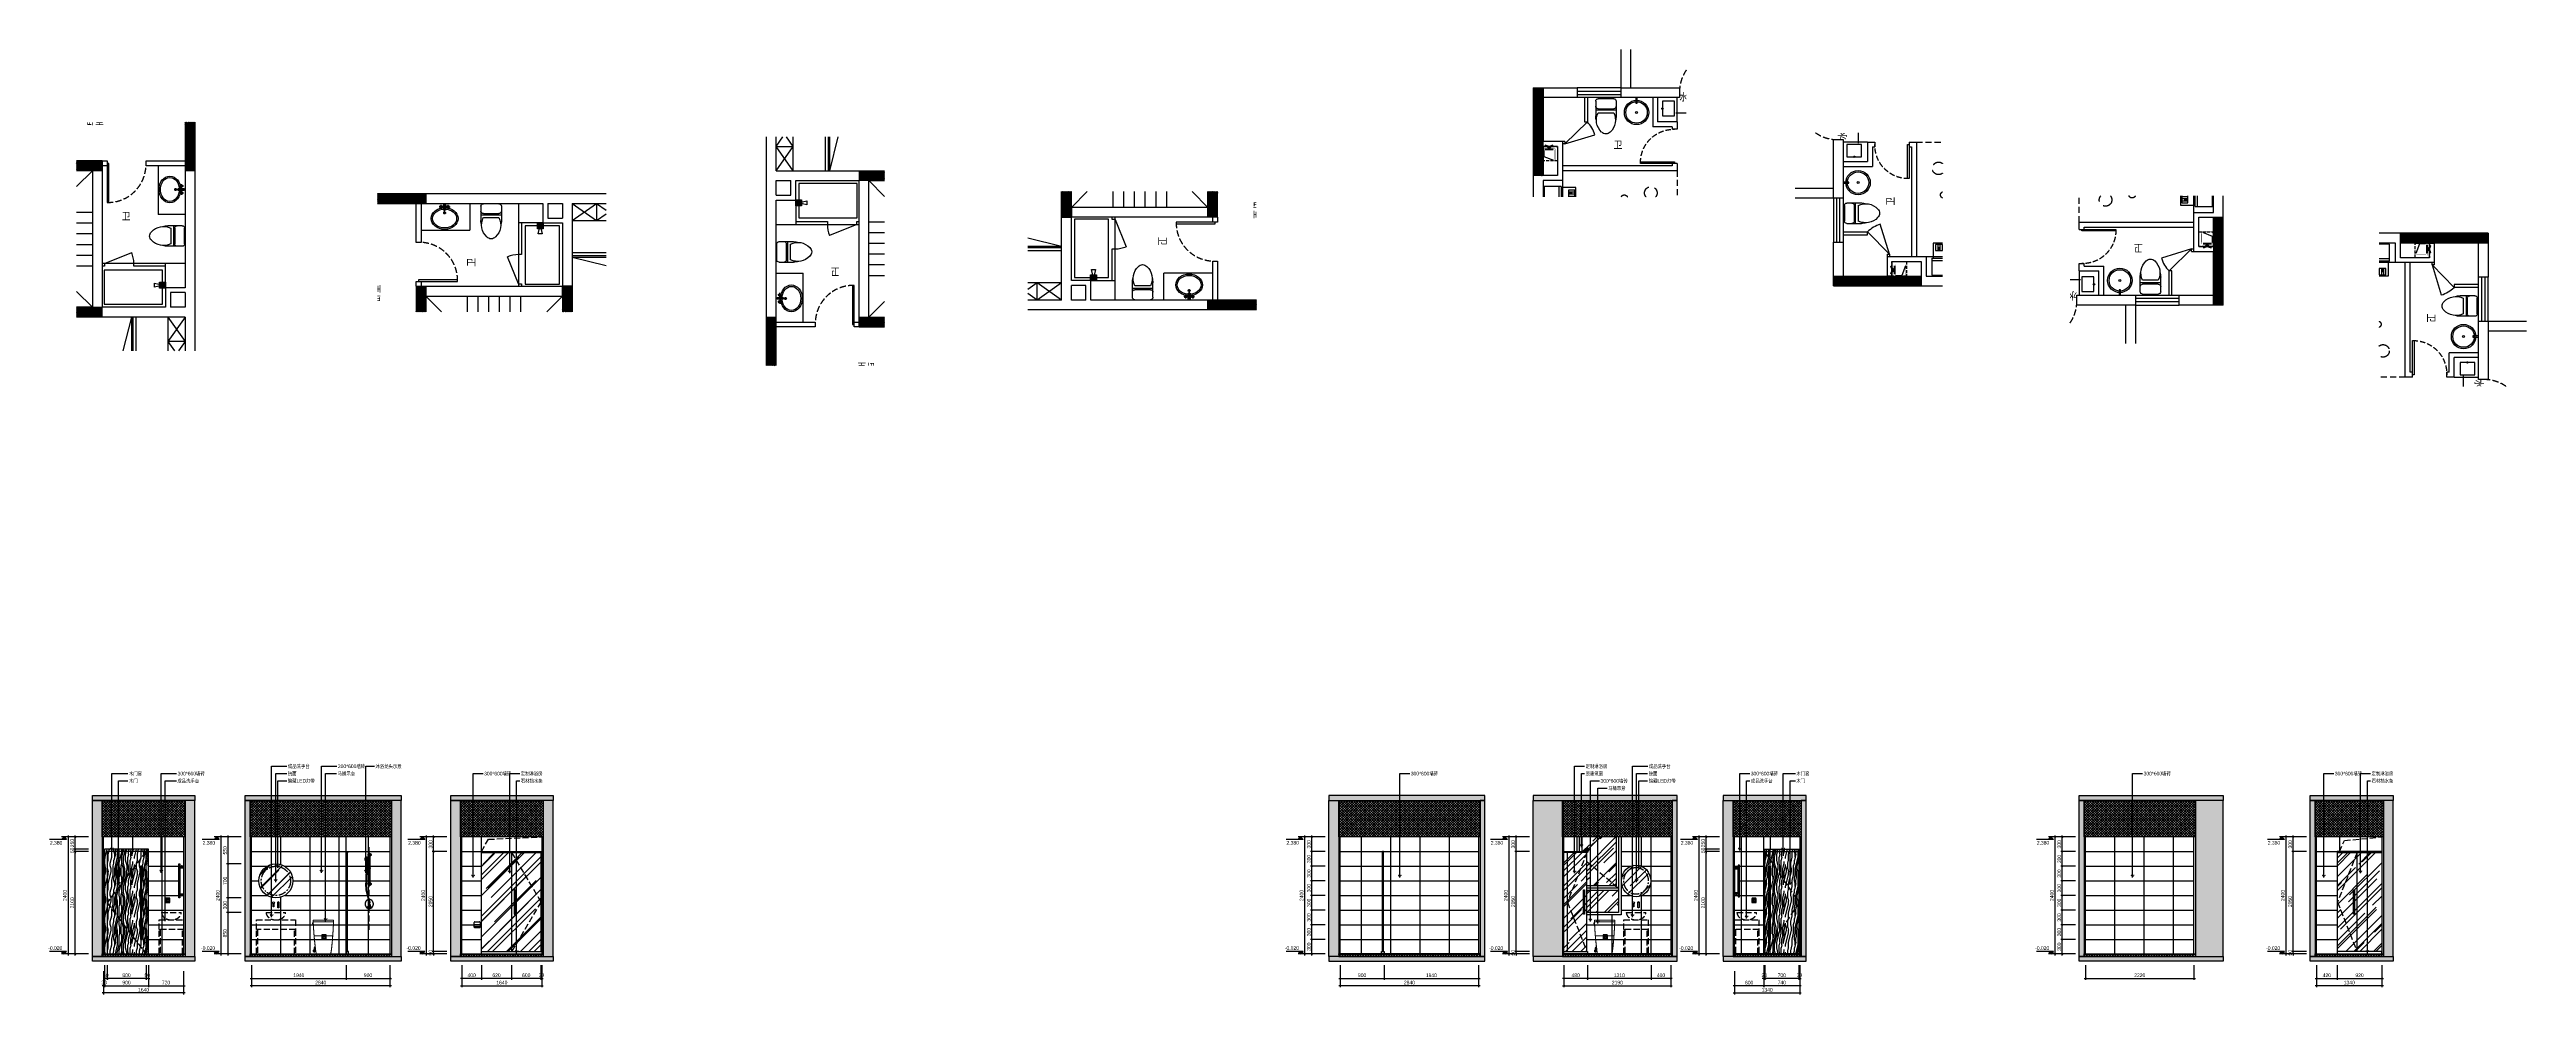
# Model space of a CAD drawing. Extents: x 468514 to 728049, y -74127 to 69080.
# Drawn here: x 608403 to 659206, y -38869 to -19488 of the extents above; entities that cross this region are included whole.
import ezdxf
from ezdxf.enums import TextEntityAlignment as Align
from ezdxf.xclip import XClip

# ---------------------------------------------------------------- set-up
doc = ezdxf.new("R2010")
doc.units = 0
doc.header["$LTSCALE"] = 500
doc.header["$MEASUREMENT"] = 0
doc.header["$XCLIPFRAME"] = 0
for name, pattern in [('( Dashed )', [0.75, 0.5, -0.25]), ('CENTER', [50.8, 31.75, -6.35, 6.35, -6.35]), ('DASH', [0.35, 0.25, -0.1]), ('DASHED2', [9.525, 6.35, -3.175]), ('HIDDEN', [0.375, 0.25, -0.125]), ('HIDDEN2', [0.1875, 0.125, -0.0625])]:
    doc.linetypes.add(name, pattern=pattern)
doc.layers.get('Defpoints').update_dxf_attribs({"color": 229})
for name, color, linetype in [('_____2', 1, 'Continuous'), ('Door 门', 107, 'Continuous'), ('E 立面填充', 250, 'Continuous'), ('E 立面墙体', 245, 'Continuous'), ('E 立面家具、洁具', 153, 'Continuous'), ('E 立面材料分格线', 8, 'Continuous'), ('E 立面材料类别线', 154, 'Continuous'), ('E 立面标注尺寸', 9, 'Continuous'), ('E 立面装饰完成线', 225, 'Continuous'), ('E 立面门', 107, 'Continuous'), ('L-立面家具、洁具', 153, 'Continuous'), ('P-Furniture 家具', 153, 'Continuous'), ('P-Make furniture 固定制作', 154, 'Continuous'), ('P-N wall 新建隔墙', 241, 'Continuous'), ('P-O wall 原始墙体', 245, 'Continuous'), ('P-o 原建筑尺寸', 8, 'Continuous'), ('P-Stair 楼梯（原建筑设备）', 159, 'Continuous'), ('P-Text  平面文字', 9, 'Continuous'), ('P-Ware 洁具', 153, 'Continuous'), ('P-window 窗', 107, 'Continuous')]:
    doc.layers.add(name, color=color, linetype=linetype)
doc.styles.add('PDC DIM', font='PMingLiU-ExtB.ttf', dxfattribs={"width": 0.85})
doc.styles.add('Xref-标准套房C$0$黑体', font='simhei.ttf')
doc.dimstyles.new('PDC-A2', dxfattribs={"dimscale": 0, "dimtxt": 2.5, "dimasz": 1, "dimexe": 1, "dimexo": 1, "dimgap": 0.7, "dimtad": 1, "dimdec": 0, "dimtxsty": 'PDC DIM', "dimblk": 'ARCHTICK', "dimcen": 1, "dimdle": 1, "dimclrd": 8, "dimclre": 8, "dimclrt": 9, "dimadec": 0, "dimazin": 0, "dimtfac": 1, "dimtdec": 0, "dimtix": 1, "dimtmove": 2, "dimatfit": 3, "dimldrblk": 'PDC A2 T R', "dimfxl": 10, "dimfxlon": 1, "dimarcsym": 0})
pattern_1 = [(45, (-208763.564, 55386.938), (-8.83883476, 8.83883476), [])]

msp = doc.modelspace()

# ---------------------------------------------------------------- texts
at = {"layer": 'E 立面标注尺寸', "color": 9, "char_height": 75, "attachment_point": 1, "style": 'PDC DIM'}
for s, insert in [('{\\fPMingLiU|b0|i0|c134|p18;木门套}', (610032, -34301.5)), ('{\\fPMingLiU|b0|i0|c134|p18;木门}', (610032.9, -34451.5)), ('{\\fSimSun|b0|i0|c134|p2;成品洗手台}', (611025.3, -34451.5)), ('{\\fPMingLiU-ExtB|b0|i0|c136|p18;300*600\\fPMingLiU|b0|i0|c136|p18;墙砖}', (611029.4, -34301.5)), ('镜面', (613288.9, -34301.5)), ('暗藏LED灯带', (613288.9, -34451.5)), ('{\\fSimSun|b0|i0|c134|p2;成品洗手台}', (613293, -34151.5)), ('{\\fPMingLiU|b0|i0|c136|p18;马桶示意}', (614313, -34301.5)), ('{\\fPMingLiU-ExtB|b0|i0|c136|p18;300*600\\fPMingLiU|b0|i0|c136|p18;墙砖}', (614317.1, -34151.5)), ('{\\fSimSun|b0|i0|c134|p2;淋浴龙头示意}', (615087.6, -34151.5)), ('{\\fPMingLiU-ExtB|b0|i0|c136|p18;300*600\\fPMingLiU|b0|i0|c136|p18;墙砖}', (617316, -34301.5)), ('{\\fPMingLiU|b0|i0|c136|p18;石材挡水条}', (618069.9, -34451.5)), ('{\\fSimSun|b0|i0|c134|p2;定制淋浴房}', (618069, -34301.5)), ('{\\fPMingLiU-ExtB|b0|i0|c136|p18;300*600\\fPMingLiU|b0|i0|c136|p18;墙砖}', (636322.7, -34301.5)), ('{\\fSimSun|b0|i0|c134|p2;定制淋浴房}', (639909.2, -34151.5)), ('{\\fPMingLiU|b0|i0|c134|p18;原建筑窗}', (639910.1, -34301.5)), ('{\\fPMingLiU-ExtB|b0|i0|c136|p18;300*600\\fPMingLiU|b0|i0|c136|p18;墙砖}', (640214.1, -34451.5)), ('镜面', (641201.6, -34301.5)), ('暗藏LED灯带', (641201.6, -34451.5)), ('{\\fSimSun|b0|i0|c134|p2;成品洗手台}', (641205.7, -34151.5)), ('{\\fPMingLiU-ExtB|b0|i0|c136|p18;300*600\\fPMingLiU|b0|i0|c136|p18;墙砖}', (643295.9, -34301.5)), ('{\\fPMingLiU|b0|i0|c136|p18;成品洗手台}', (643296.8, -34451.5)), ('{\\fPMingLiU|b0|i0|c134|p18;木门套}', (644231.7, -34301.5)), ('{\\fPMingLiU|b0|i0|c134|p18;木门}', (644232.6, -34451.5)), ('{\\fPMingLiU-ExtB|b0|i0|c136|p18;300*600\\fPMingLiU|b0|i0|c136|p18;墙砖}', (651353.7, -34301.5)), ('{\\fPMingLiU-ExtB|b0|i0|c136|p18;300*600\\fPMingLiU|b0|i0|c136|p18;墙砖}', (655275.4, -34301.5)), ('{\\fSimSun|b0|i0|c134|p2;定制淋浴房}', (656028.4, -34301.5)), ('{\\fPMingLiU|b0|i0|c136|p18;石材挡水条}', (656029.3, -34451.5)), ('{\\fPMingLiU|b0|i0|c136|p18;马桶示意}', (640370.9, -34601.5))]:
    msp.add_mtext(s, dxfattribs=dict(at, insert=insert))

# ---------------------------------------------------------------- blocks, each defined once
blk = doc.blocks.new('A$C7BB304D7')
blk.add_hatch(color=256).paths.add_polyline_path([(127, 77), (204, 0), (126, 32), (49, 0)])
at = {"linetype": 'DASH', "ltscale": 0.5}
for p, q in [((2, 330), (2, 30)), ((302, 330), (2, 330)), ((2, 30), (302, 30)), ((302, 30), (302, 330))]:
    blk.add_line(p, q, dxfattribs=at)
for p, q in [((42, 95), (212, 95)), ((42, 80), (212, 80))]:
    blk.add_line(p, q)
at = {"const_width": 3}
blk.add_lwpolyline([(2, 80), (2, 330), (252, 330), (252, 80), (212, 80), (212, 95), (217, 95, 0.414214), (237, 115), (237, 295, 0.414214), (217, 315), (37, 315, 0.414214), (17, 295), (17, 115, 0.414214), (37, 95), (42, 95), (42, 80)], format="xyb", close=True, dxfattribs=at)
blk.add_lwpolyline([(17, 115), (19, 239), (217, 315)])
blk.add_lwpolyline([(204, 3), (126, 34), (49, 3), (127, 80)], close=True)
blk = doc.blocks.new('$WINLIB2D$00000001')
at = {"color": 0}
for points in [[(-0.5, 0.5), (-0.5, -0.5)], [(-0.5, 0.5), (0.5, 0.5)], [(0.5, -0.5), (0.5, 0.5)], [(0.5, 0.167), (-0.5, 0.167)], [(0.5, -0.167), (-0.5, -0.167)], [(-0.5, -0.5), (0.5, -0.5)]]:
    blk.add_lwpolyline(points, dxfattribs=at)
blk = doc.blocks.new('_ArchTick')
at = {"color": 0, "linetype": 'ByBlock', "const_width": 0.4}
blk.add_lwpolyline([(-0.5, -0.5), (0.5, 0.5)], dxfattribs=at)
blk = doc.blocks.new('*D1091')
at = {"layer": 'Defpoints', "color": 0, "transparency": 16777216}
for p in [(270407, -54422), (270607, -54422), (270607, -55019)]:
    blk.add_point(p, dxfattribs=at)
at = {"layer": 'P-o 原建筑尺寸', "color": 8, "lineweight": -2, "transparency": 16777216}
for p, q in [((270407, -54482), (270407, -55079)), ((270607, -54482), (270607, -55079)), ((270407, -55019), (270347, -55019)), ((270407, -55019), (270607, -55019)), ((270607, -55019), (270667, -55019))]:
    blk.add_line(p, q, dxfattribs=at)
at = {"layer": 'P-o 原建筑尺寸', "color": 8, "lineweight": -2, "transparency": 16777216, "xscale": 60, "yscale": 60, "zscale": 60}
blk.add_blockref('_ArchTick', (270407, -55019), dxfattribs=at)
at = {"layer": 'P-o 原建筑尺寸', "color": 8, "lineweight": -2, "transparency": 16777216, "xscale": 60, "yscale": 60, "zscale": 60, "rotation": 180}
blk.add_blockref('_ArchTick', (270607, -55019), dxfattribs=at)
at = {"layer": 'P-o 原建筑尺寸', "color": 9, "transparency": 16777216, "insert": (270507, -54893), "char_height": 150, "attachment_point": 5, "style": 'PDC DIM'}
blk.add_mtext('200', dxfattribs=at)
blk = doc.blocks.new('PDC A2 T R')
at = {"color": 0, "linetype": 'ByBlock'}
blk.add_line((0, 0), (-2, 0), dxfattribs=at)
for points in [[(-2.15, 0.89), (-1.49, 1.35), (-0.6, 0), (0, 0)], [(-2.15, -0.89), (-1.49, -1.35), (-0.6, 0), (0, 0)]]:
    blk.add_solid(points, dxfattribs=at)
blk = doc.blocks.new('*D1092')
at = {"layer": 'Defpoints', "color": 0, "transparency": 16777216}
for p in [(270607, -54422), (271207, -54422), (271207, -55019)]:
    blk.add_point(p, dxfattribs=at)
at = {"layer": 'P-o 原建筑尺寸', "color": 8, "lineweight": -2, "transparency": 16777216}
for p, q in [((270607, -54482), (270607, -55079)), ((271207, -54482), (271207, -55079)), ((270547, -55019), (271267, -55019))]:
    blk.add_line(p, q, dxfattribs=at)
at = {"layer": 'P-o 原建筑尺寸', "color": 8, "lineweight": -2, "transparency": 16777216, "xscale": 60, "yscale": 60, "zscale": 60, "rotation": 180}
blk.add_blockref('_ArchTick', (270607, -55019), dxfattribs=at)
at = {"layer": 'P-o 原建筑尺寸', "color": 8, "lineweight": -2, "transparency": 16777216, "xscale": 60, "yscale": 60, "zscale": 60}
blk.add_blockref('_ArchTick', (271207, -55019), dxfattribs=at)
at = {"layer": 'P-o 原建筑尺寸', "color": 9, "transparency": 16777216, "insert": (270907, -54892), "char_height": 150, "attachment_point": 5, "style": 'PDC DIM'}
blk.add_mtext('600', dxfattribs=at)
blk = doc.blocks.new('*D1093')
at = {"layer": 'Defpoints', "color": 0, "transparency": 16777216}
for p in [(274507, -54422), (274707, -54422), (274707, -55019)]:
    blk.add_point(p, dxfattribs=at)
at = {"layer": 'P-o 原建筑尺寸', "color": 8, "lineweight": -2, "transparency": 16777216}
for p, q in [((274507, -54482), (274507, -55079)), ((274707, -54482), (274707, -55079)), ((274507, -55019), (274447, -55019)), ((274507, -55019), (274707, -55019)), ((274707, -55019), (274767, -55019))]:
    blk.add_line(p, q, dxfattribs=at)
at = {"layer": 'P-o 原建筑尺寸', "color": 8, "lineweight": -2, "transparency": 16777216, "xscale": 60, "yscale": 60, "zscale": 60}
blk.add_blockref('_ArchTick', (274507, -55019), dxfattribs=at)
at = {"layer": 'P-o 原建筑尺寸', "color": 8, "lineweight": -2, "transparency": 16777216, "xscale": 60, "yscale": 60, "zscale": 60, "rotation": 180}
blk.add_blockref('_ArchTick', (274707, -55019), dxfattribs=at)
at = {"layer": 'P-o 原建筑尺寸', "color": 9, "transparency": 16777216, "insert": (274607, -54893), "char_height": 150, "attachment_point": 5, "style": 'PDC DIM'}
blk.add_mtext('200', dxfattribs=at)
blk = doc.blocks.new('*D1094')
at = {"layer": 'Defpoints', "color": 0, "transparency": 16777216}
for p in [(274707, -54422), (277407, -54422), (277407, -55019)]:
    blk.add_point(p, dxfattribs=at)
at = {"layer": 'P-o 原建筑尺寸', "color": 8, "lineweight": -2, "transparency": 16777216}
for p, q in [((274707, -54482), (274707, -55079)), ((277407, -54482), (277407, -55079)), ((274647, -55019), (277467, -55019))]:
    blk.add_line(p, q, dxfattribs=at)
at = {"layer": 'P-o 原建筑尺寸', "color": 8, "lineweight": -2, "transparency": 16777216, "xscale": 60, "yscale": 60, "zscale": 60, "rotation": 180}
blk.add_blockref('_ArchTick', (274707, -55019), dxfattribs=at)
at = {"layer": 'P-o 原建筑尺寸', "color": 8, "lineweight": -2, "transparency": 16777216, "xscale": 60, "yscale": 60, "zscale": 60}
blk.add_blockref('_ArchTick', (277407, -55019), dxfattribs=at)
at = {"layer": 'P-o 原建筑尺寸', "color": 9, "transparency": 16777216, "insert": (276057, -54893), "char_height": 150, "attachment_point": 5, "style": 'PDC DIM'}
blk.add_mtext('2700', dxfattribs=at)
blk = doc.blocks.new('*D1095')
at = {"layer": 'Defpoints', "color": 0, "transparency": 16777216}
for p in [(278207, -54422), (278407, -54402), (278407, -55019)]:
    blk.add_point(p, dxfattribs=at)
at = {"layer": 'P-o 原建筑尺寸', "color": 8, "lineweight": -2, "transparency": 16777216}
for p, q in [((278207, -54482), (278207, -55079)), ((278407, -54462), (278407, -55079)), ((278207, -55019), (278147, -55019)), ((278207, -55019), (278407, -55019)), ((278407, -55019), (278467, -55019))]:
    blk.add_line(p, q, dxfattribs=at)
at = {"layer": 'P-o 原建筑尺寸', "color": 8, "lineweight": -2, "transparency": 16777216, "xscale": 60, "yscale": 60, "zscale": 60}
blk.add_blockref('_ArchTick', (278207, -55019), dxfattribs=at)
at = {"layer": 'P-o 原建筑尺寸', "color": 8, "lineweight": -2, "transparency": 16777216, "xscale": 60, "yscale": 60, "zscale": 60, "rotation": 180}
blk.add_blockref('_ArchTick', (278407, -55019), dxfattribs=at)
at = {"layer": 'P-o 原建筑尺寸', "color": 9, "transparency": 16777216, "insert": (278307, -54893), "char_height": 150, "attachment_point": 5, "style": 'PDC DIM'}
blk.add_mtext('200', dxfattribs=at)
blk = doc.blocks.new('*D1096')
at = {"layer": 'Defpoints', "color": 0, "transparency": 16777216}
for p in [(270407, -54519), (278407, -54519), (278407, -55327)]:
    blk.add_point(p, dxfattribs=at)
at = {"layer": 'P-o 原建筑尺寸', "color": 8, "lineweight": -2, "transparency": 16777216}
for p, q in [((270407, -54727), (270407, -55387)), ((278407, -54727), (278407, -55387)), ((270347, -55327), (278467, -55327))]:
    blk.add_line(p, q, dxfattribs=at)
at = {"layer": 'P-o 原建筑尺寸', "color": 8, "lineweight": -2, "transparency": 16777216, "xscale": 60, "yscale": 60, "zscale": 60, "rotation": 180}
blk.add_blockref('_ArchTick', (270407, -55327), dxfattribs=at)
at = {"layer": 'P-o 原建筑尺寸', "color": 8, "lineweight": -2, "transparency": 16777216, "xscale": 60, "yscale": 60, "zscale": 60}
blk.add_blockref('_ArchTick', (278407, -55327), dxfattribs=at)
at = {"layer": 'P-o 原建筑尺寸', "color": 9, "transparency": 16777216, "insert": (274407, -55201), "char_height": 150, "attachment_point": 5, "style": 'PDC DIM'}
blk.add_mtext('8000', dxfattribs=at)
blk = doc.blocks.new('*D1097')
at = {"layer": 'Defpoints', "color": 0, "transparency": 16777216}
for p in [(268953, -43491), (269583, -43291), (269583, -43491)]:
    blk.add_point(p, dxfattribs=at)
at = {"layer": 'P-o 原建筑尺寸', "color": 8, "lineweight": -2, "transparency": 16777216}
for p, q in [((269523, -43291), (268893, -43291)), ((269523, -43491), (268893, -43491)), ((268953, -43291), (268953, -43231)), ((268953, -43291), (268953, -43491)), ((268953, -43491), (268953, -43551))]:
    blk.add_line(p, q, dxfattribs=at)
at = {"layer": 'P-o 原建筑尺寸', "color": 8, "lineweight": -2, "transparency": 16777216, "xscale": 60, "yscale": 60, "zscale": 60}
for p, rotation in [((268953, -43291), 270), ((268953, -43491), 90)]:
    blk.add_blockref('_ArchTick', p, dxfattribs=dict(at, rotation=rotation))
at = {"layer": 'P-o 原建筑尺寸', "color": 9, "transparency": 16777216, "insert": (268827, -43391), "char_height": 150, "attachment_point": 5, "rotation": 90, "style": 'PDC DIM'}
blk.add_mtext('200', dxfattribs=at)
blk = doc.blocks.new('*D1098')
at = {"layer": 'Defpoints', "color": 0, "transparency": 16777216}
for p in [(269583, -43491), (268953, -44791), (269583, -44791)]:
    blk.add_point(p, dxfattribs=at)
at = {"layer": 'P-o 原建筑尺寸', "color": 8, "lineweight": -2, "transparency": 16777216}
for p, q in [((269523, -43491), (268893, -43491)), ((268953, -43431), (268953, -44851)), ((269523, -44791), (268893, -44791))]:
    blk.add_line(p, q, dxfattribs=at)
at = {"layer": 'P-o 原建筑尺寸', "color": 8, "lineweight": -2, "transparency": 16777216, "xscale": 60, "yscale": 60, "zscale": 60}
for p, rotation in [((268953, -43491), 90), ((268953, -44791), 270)]:
    blk.add_blockref('_ArchTick', p, dxfattribs=dict(at, rotation=rotation))
at = {"layer": 'P-o 原建筑尺寸', "color": 9, "transparency": 16777216, "insert": (268827, -44141), "char_height": 150, "attachment_point": 5, "rotation": 90, "style": 'PDC DIM'}
blk.add_mtext('1300', dxfattribs=at)
blk = doc.blocks.new('*D1099')
at = {"layer": 'Defpoints', "color": 0, "transparency": 16777216}
for p in [(269583, -44991), (268953, -49291), (269583, -49291)]:
    blk.add_point(p, dxfattribs=at)
at = {"layer": 'P-o 原建筑尺寸', "color": 8, "lineweight": -2, "transparency": 16777216}
for p, q in [((269523, -44991), (268893, -44991)), ((268953, -44931), (268953, -49351)), ((269523, -49291), (268893, -49291))]:
    blk.add_line(p, q, dxfattribs=at)
at = {"layer": 'P-o 原建筑尺寸', "color": 8, "lineweight": -2, "transparency": 16777216, "xscale": 60, "yscale": 60, "zscale": 60}
for p, rotation in [((268953, -44991), 90), ((268953, -49291), 270)]:
    blk.add_blockref('_ArchTick', p, dxfattribs=dict(at, rotation=rotation))
at = {"layer": 'P-o 原建筑尺寸', "color": 9, "transparency": 16777216, "insert": (268827, -47141), "char_height": 150, "attachment_point": 5, "rotation": 90, "style": 'PDC DIM'}
blk.add_mtext('4300', dxfattribs=at)
blk = doc.blocks.new('*D1100')
at = {"layer": 'Defpoints', "color": 0, "transparency": 16777216}
for p in [(268953, -49491), (269583, -49291), (269583, -49491)]:
    blk.add_point(p, dxfattribs=at)
at = {"layer": 'P-o 原建筑尺寸', "color": 8, "lineweight": -2, "transparency": 16777216}
for p, q in [((268953, -49291), (268953, -49231)), ((269523, -49291), (268893, -49291)), ((269523, -49491), (268893, -49491)), ((268953, -49291), (268953, -49491)), ((268953, -49491), (268953, -49551))]:
    blk.add_line(p, q, dxfattribs=at)
at = {"layer": 'P-o 原建筑尺寸', "color": 8, "lineweight": -2, "transparency": 16777216, "xscale": 60, "yscale": 60, "zscale": 60}
for p, rotation in [((268953, -49291), 270), ((268953, -49491), 90)]:
    blk.add_blockref('_ArchTick', p, dxfattribs=dict(at, rotation=rotation))
at = {"layer": 'P-o 原建筑尺寸', "color": 9, "transparency": 16777216, "insert": (268827, -49391), "char_height": 150, "attachment_point": 5, "rotation": 90, "style": 'PDC DIM'}
blk.add_mtext('200', dxfattribs=at)
blk = doc.blocks.new('*D1101')
at = {"layer": 'Defpoints', "color": 0, "transparency": 16777216}
for p in [(269583, -49491), (268953, -52991), (269583, -52991)]:
    blk.add_point(p, dxfattribs=at)
at = {"layer": 'P-o 原建筑尺寸', "color": 8, "lineweight": -2, "transparency": 16777216}
for p, q in [((269523, -49491), (268893, -49491)), ((268953, -49431), (268953, -53051)), ((269523, -52991), (268893, -52991))]:
    blk.add_line(p, q, dxfattribs=at)
at = {"layer": 'P-o 原建筑尺寸', "color": 8, "lineweight": -2, "transparency": 16777216, "xscale": 60, "yscale": 60, "zscale": 60}
for p, rotation in [((268953, -49491), 90), ((268953, -52991), 270)]:
    blk.add_blockref('_ArchTick', p, dxfattribs=dict(at, rotation=rotation))
at = {"layer": 'P-o 原建筑尺寸', "color": 9, "transparency": 16777216, "insert": (268826, -51241), "char_height": 150, "attachment_point": 5, "rotation": 90, "style": 'PDC DIM'}
blk.add_mtext('3500', dxfattribs=at)
blk = doc.blocks.new('*D1102')
at = {"layer": 'Defpoints', "color": 0, "transparency": 16777216}
for p in [(268953, -53191), (269583, -52991), (269583, -53191)]:
    blk.add_point(p, dxfattribs=at)
at = {"layer": 'P-o 原建筑尺寸', "color": 8, "lineweight": -2, "transparency": 16777216}
for p, q in [((269523, -52991), (268893, -52991)), ((269523, -53191), (268893, -53191)), ((268953, -52991), (268953, -52931)), ((268953, -52991), (268953, -53191)), ((268953, -53191), (268953, -53251))]:
    blk.add_line(p, q, dxfattribs=at)
at = {"layer": 'P-o 原建筑尺寸', "color": 8, "lineweight": -2, "transparency": 16777216, "xscale": 60, "yscale": 60, "zscale": 60}
for p, rotation in [((268953, -52991), 270), ((268953, -53191), 90)]:
    blk.add_blockref('_ArchTick', p, dxfattribs=dict(at, rotation=rotation))
at = {"layer": 'P-o 原建筑尺寸', "color": 9, "transparency": 16777216, "insert": (268827, -53091), "char_height": 150, "attachment_point": 5, "rotation": 90, "style": 'PDC DIM'}
blk.add_mtext('200', dxfattribs=at)
blk = doc.blocks.new('*D1103')
at = {"layer": 'Defpoints', "color": 0, "transparency": 16777216}
for p in [(269583, -53191), (268953, -53791), (269583, -53791)]:
    blk.add_point(p, dxfattribs=at)
at = {"layer": 'P-o 原建筑尺寸', "color": 8, "lineweight": -2, "transparency": 16777216}
for p, q in [((269523, -53191), (268893, -53191)), ((268953, -53131), (268953, -53851)), ((269523, -53791), (268893, -53791))]:
    blk.add_line(p, q, dxfattribs=at)
at = {"layer": 'P-o 原建筑尺寸', "color": 8, "lineweight": -2, "transparency": 16777216, "xscale": 60, "yscale": 60, "zscale": 60}
for p, rotation in [((268953, -53191), 90), ((268953, -53791), 270)]:
    blk.add_blockref('_ArchTick', p, dxfattribs=dict(at, rotation=rotation))
at = {"layer": 'P-o 原建筑尺寸', "color": 9, "transparency": 16777216, "insert": (268826, -53491), "char_height": 150, "attachment_point": 5, "rotation": 90, "style": 'PDC DIM'}
blk.add_mtext('600', dxfattribs=at)
blk = doc.blocks.new('*D1104')
at = {"layer": 'Defpoints', "color": 0, "transparency": 16777216}
for p in [(269583, -53791), (268953, -53991), (269583, -53991)]:
    blk.add_point(p, dxfattribs=at)
at = {"layer": 'P-o 原建筑尺寸', "color": 8, "lineweight": -2, "transparency": 16777216}
for p, q in [((269523, -53791), (268893, -53791)), ((268953, -53791), (268953, -53731)), ((268953, -53791), (268953, -53991)), ((269523, -53991), (268893, -53991)), ((268953, -53991), (268953, -54051))]:
    blk.add_line(p, q, dxfattribs=at)
at = {"layer": 'P-o 原建筑尺寸', "color": 8, "lineweight": -2, "transparency": 16777216, "xscale": 60, "yscale": 60, "zscale": 60}
for p, rotation in [((268953, -53791), 270), ((268953, -53991), 90)]:
    blk.add_blockref('_ArchTick', p, dxfattribs=dict(at, rotation=rotation))
at = {"layer": 'P-o 原建筑尺寸', "color": 9, "transparency": 16777216, "insert": (268827, -53891), "char_height": 150, "attachment_point": 5, "rotation": 90, "style": 'PDC DIM'}
blk.add_mtext('200', dxfattribs=at)
blk = doc.blocks.new('*D1105')
at = {"layer": 'Defpoints', "color": 0, "transparency": 16777216}
for p in [(269583, -43291), (268496, -53991), (269583, -53991)]:
    blk.add_point(p, dxfattribs=at)
at = {"layer": 'P-o 原建筑尺寸', "color": 8, "lineweight": -2, "transparency": 16777216}
for p, q in [((269096, -43291), (268436, -43291)), ((268496, -43231), (268496, -54051)), ((269096, -53991), (268436, -53991))]:
    blk.add_line(p, q, dxfattribs=at)
at = {"layer": 'P-o 原建筑尺寸', "color": 8, "lineweight": -2, "transparency": 16777216, "xscale": 60, "yscale": 60, "zscale": 60}
for p, rotation in [((268496, -43291), 90), ((268496, -53991), 270)]:
    blk.add_blockref('_ArchTick', p, dxfattribs=dict(at, rotation=rotation))
at = {"layer": 'P-o 原建筑尺寸', "color": 9, "transparency": 16777216, "insert": (268371, -48641), "char_height": 150, "attachment_point": 5, "rotation": 90, "style": 'PDC DIM'}
blk.add_mtext('10700', dxfattribs=at)
blk = doc.blocks.new('*D1106')
at = {"layer": 'Defpoints', "color": 0, "transparency": 16777216}
for p in [(278929, -43291), (278929, -43491), (279559, -43491)]:
    blk.add_point(p, dxfattribs=at)
at = {"layer": 'P-o 原建筑尺寸', "color": 8, "lineweight": -2, "transparency": 16777216}
for p, q in [((278989, -43291), (279619, -43291)), ((278989, -43491), (279619, -43491)), ((279559, -43291), (279559, -43231)), ((279559, -43291), (279559, -43491)), ((279559, -43491), (279559, -43551))]:
    blk.add_line(p, q, dxfattribs=at)
at = {"layer": 'P-o 原建筑尺寸', "color": 8, "lineweight": -2, "transparency": 16777216, "xscale": 60, "yscale": 60, "zscale": 60}
for p, rotation in [((279559, -43291), 270), ((279559, -43491), 90)]:
    blk.add_blockref('_ArchTick', p, dxfattribs=dict(at, rotation=rotation))
at = {"layer": 'P-o 原建筑尺寸', "color": 9, "transparency": 16777216, "insert": (279434, -43391), "char_height": 150, "attachment_point": 5, "rotation": 90, "style": 'PDC DIM'}
blk.add_mtext('200', dxfattribs=at)
blk = doc.blocks.new('*D1107')
at = {"layer": 'Defpoints', "color": 0, "transparency": 16777216}
for p in [(278929, -43491), (278929, -46291), (279559, -46291)]:
    blk.add_point(p, dxfattribs=at)
at = {"layer": 'P-o 原建筑尺寸', "color": 8, "lineweight": -2, "transparency": 16777216}
for p, q in [((278989, -43491), (279619, -43491)), ((279559, -43431), (279559, -46351)), ((278989, -46291), (279619, -46291))]:
    blk.add_line(p, q, dxfattribs=at)
at = {"layer": 'P-o 原建筑尺寸', "color": 8, "lineweight": -2, "transparency": 16777216, "xscale": 60, "yscale": 60, "zscale": 60}
for p, rotation in [((279559, -43491), 90), ((279559, -46291), 270)]:
    blk.add_blockref('_ArchTick', p, dxfattribs=dict(at, rotation=rotation))
at = {"layer": 'P-o 原建筑尺寸', "color": 9, "transparency": 16777216, "insert": (279434, -44891), "char_height": 150, "attachment_point": 5, "rotation": 90, "style": 'PDC DIM'}
blk.add_mtext('2800', dxfattribs=at)
blk = doc.blocks.new('*D1108')
at = {"layer": 'Defpoints', "color": 0, "transparency": 16777216}
for p in [(278929, -46391), (278929, -49291), (279559, -49291)]:
    blk.add_point(p, dxfattribs=at)
at = {"layer": 'P-o 原建筑尺寸', "color": 8, "lineweight": -2, "transparency": 16777216}
for p, q in [((278989, -46391), (279619, -46391)), ((279559, -46331), (279559, -49351)), ((278989, -49291), (279619, -49291))]:
    blk.add_line(p, q, dxfattribs=at)
at = {"layer": 'P-o 原建筑尺寸', "color": 8, "lineweight": -2, "transparency": 16777216, "xscale": 60, "yscale": 60, "zscale": 60}
for p, rotation in [((279559, -46391), 90), ((279559, -49291), 270)]:
    blk.add_blockref('_ArchTick', p, dxfattribs=dict(at, rotation=rotation))
at = {"layer": 'P-o 原建筑尺寸', "color": 9, "transparency": 16777216, "insert": (279433, -47841), "char_height": 150, "attachment_point": 5, "rotation": 90, "style": 'PDC DIM'}
blk.add_mtext('2900', dxfattribs=at)
blk = doc.blocks.new('*D1109')
at = {"layer": 'Defpoints', "color": 0, "transparency": 16777216}
for p in [(278929, -49291), (278929, -49491), (279559, -49491)]:
    blk.add_point(p, dxfattribs=at)
at = {"layer": 'P-o 原建筑尺寸', "color": 8, "lineweight": -2, "transparency": 16777216}
for p, q in [((279559, -49291), (279559, -49231)), ((278989, -49291), (279619, -49291)), ((278989, -49491), (279619, -49491)), ((279559, -49291), (279559, -49491)), ((279559, -49491), (279559, -49551))]:
    blk.add_line(p, q, dxfattribs=at)
at = {"layer": 'P-o 原建筑尺寸', "color": 8, "lineweight": -2, "transparency": 16777216, "xscale": 60, "yscale": 60, "zscale": 60}
for p, rotation in [((279559, -49291), 270), ((279559, -49491), 90)]:
    blk.add_blockref('_ArchTick', p, dxfattribs=dict(at, rotation=rotation))
at = {"layer": 'P-o 原建筑尺寸', "color": 9, "transparency": 16777216, "insert": (279434, -49391), "char_height": 150, "attachment_point": 5, "rotation": 90, "style": 'PDC DIM'}
blk.add_mtext('200', dxfattribs=at)
blk = doc.blocks.new('*D1110')
at = {"layer": 'Defpoints', "color": 0, "transparency": 16777216}
for p in [(278929, -49491), (278929, -52991), (279559, -52991)]:
    blk.add_point(p, dxfattribs=at)
at = {"layer": 'P-o 原建筑尺寸', "color": 8, "lineweight": -2, "transparency": 16777216}
for p, q in [((278989, -49491), (279619, -49491)), ((279559, -49431), (279559, -53051)), ((278989, -52991), (279619, -52991))]:
    blk.add_line(p, q, dxfattribs=at)
at = {"layer": 'P-o 原建筑尺寸', "color": 8, "lineweight": -2, "transparency": 16777216, "xscale": 60, "yscale": 60, "zscale": 60}
for p, rotation in [((279559, -49491), 90), ((279559, -52991), 270)]:
    blk.add_blockref('_ArchTick', p, dxfattribs=dict(at, rotation=rotation))
at = {"layer": 'P-o 原建筑尺寸', "color": 9, "transparency": 16777216, "insert": (279432, -51241), "char_height": 150, "attachment_point": 5, "rotation": 90, "style": 'PDC DIM'}
blk.add_mtext('3500', dxfattribs=at)
blk = doc.blocks.new('*D1111')
at = {"layer": 'Defpoints', "color": 0, "transparency": 16777216}
for p in [(278929, -52991), (278929, -53191), (279559, -53191)]:
    blk.add_point(p, dxfattribs=at)
at = {"layer": 'P-o 原建筑尺寸', "color": 8, "lineweight": -2, "transparency": 16777216}
for p, q in [((278989, -52991), (279619, -52991)), ((278989, -53191), (279619, -53191)), ((279559, -52991), (279559, -52931)), ((279559, -52991), (279559, -53191)), ((279559, -53191), (279559, -53251))]:
    blk.add_line(p, q, dxfattribs=at)
at = {"layer": 'P-o 原建筑尺寸', "color": 8, "lineweight": -2, "transparency": 16777216, "xscale": 60, "yscale": 60, "zscale": 60}
for p, rotation in [((279559, -52991), 270), ((279559, -53191), 90)]:
    blk.add_blockref('_ArchTick', p, dxfattribs=dict(at, rotation=rotation))
at = {"layer": 'P-o 原建筑尺寸', "color": 9, "transparency": 16777216, "insert": (279434, -53091), "char_height": 150, "attachment_point": 5, "rotation": 90, "style": 'PDC DIM'}
blk.add_mtext('200', dxfattribs=at)
blk = doc.blocks.new('*D1112')
at = {"layer": 'Defpoints', "color": 0, "transparency": 16777216}
for p in [(278929, -53191), (278929, -53791), (279559, -53791)]:
    blk.add_point(p, dxfattribs=at)
at = {"layer": 'P-o 原建筑尺寸', "color": 8, "lineweight": -2, "transparency": 16777216}
for p, q in [((278989, -53191), (279619, -53191)), ((279559, -53131), (279559, -53851)), ((278989, -53791), (279619, -53791))]:
    blk.add_line(p, q, dxfattribs=at)
at = {"layer": 'P-o 原建筑尺寸', "color": 8, "lineweight": -2, "transparency": 16777216, "xscale": 60, "yscale": 60, "zscale": 60}
for p, rotation in [((279559, -53191), 90), ((279559, -53791), 270)]:
    blk.add_blockref('_ArchTick', p, dxfattribs=dict(at, rotation=rotation))
at = {"layer": 'P-o 原建筑尺寸', "color": 9, "transparency": 16777216, "insert": (279433, -53491), "char_height": 150, "attachment_point": 5, "rotation": 90, "style": 'PDC DIM'}
blk.add_mtext('600', dxfattribs=at)
blk = doc.blocks.new('*D1113')
at = {"layer": 'Defpoints', "color": 0, "transparency": 16777216}
for p in [(278929, -53791), (278929, -53991), (279559, -53991)]:
    blk.add_point(p, dxfattribs=at)
at = {"layer": 'P-o 原建筑尺寸', "color": 8, "lineweight": -2, "transparency": 16777216}
for p, q in [((278989, -53791), (279619, -53791)), ((279559, -53791), (279559, -53731)), ((279559, -53791), (279559, -53991)), ((278989, -53991), (279619, -53991)), ((279559, -53991), (279559, -54051))]:
    blk.add_line(p, q, dxfattribs=at)
at = {"layer": 'P-o 原建筑尺寸', "color": 8, "lineweight": -2, "transparency": 16777216, "xscale": 60, "yscale": 60, "zscale": 60}
for p, rotation in [((279559, -53791), 270), ((279559, -53991), 90)]:
    blk.add_blockref('_ArchTick', p, dxfattribs=dict(at, rotation=rotation))
at = {"layer": 'P-o 原建筑尺寸', "color": 9, "transparency": 16777216, "insert": (279434, -53891), "char_height": 150, "attachment_point": 5, "rotation": 90, "style": 'PDC DIM'}
blk.add_mtext('200', dxfattribs=at)
blk = doc.blocks.new('*D1114')
at = {"layer": 'Defpoints', "color": 0, "transparency": 16777216}
for p in [(278929, -43291), (278929, -53991), (280016, -53991)]:
    blk.add_point(p, dxfattribs=at)
at = {"layer": 'P-o 原建筑尺寸', "color": 8, "lineweight": -2, "transparency": 16777216}
for p, q in [((279416, -43291), (280076, -43291)), ((280016, -43231), (280016, -54051)), ((279416, -53991), (280076, -53991))]:
    blk.add_line(p, q, dxfattribs=at)
at = {"layer": 'P-o 原建筑尺寸', "color": 8, "lineweight": -2, "transparency": 16777216, "xscale": 60, "yscale": 60, "zscale": 60}
for p, rotation in [((280016, -43291), 90), ((280016, -53991), 270)]:
    blk.add_blockref('_ArchTick', p, dxfattribs=dict(at, rotation=rotation))
at = {"layer": 'P-o 原建筑尺寸', "color": 9, "transparency": 16777216, "insert": (279890, -48641), "char_height": 150, "attachment_point": 5, "rotation": 90, "style": 'PDC DIM'}
blk.add_mtext('10700', dxfattribs=at)
blk = doc.blocks.new('*D1115')
at = {"layer": 'Defpoints', "color": 0, "transparency": 16777216}
for p in [(270607, -41949), (270407, -42497), (270607, -42497)]:
    blk.add_point(p, dxfattribs=at)
at = {"layer": 'P-o 原建筑尺寸', "color": 8, "lineweight": -2, "transparency": 16777216}
for p, q in [((270407, -41949), (270347, -41949)), ((270407, -42437), (270407, -41889)), ((270407, -41949), (270607, -41949)), ((270607, -42437), (270607, -41889)), ((270607, -41949), (270667, -41949))]:
    blk.add_line(p, q, dxfattribs=at)
at = {"layer": 'P-o 原建筑尺寸', "color": 8, "lineweight": -2, "transparency": 16777216, "xscale": 60, "yscale": 60, "zscale": 60}
blk.add_blockref('_ArchTick', (270407, -41949), dxfattribs=at)
at = {"layer": 'P-o 原建筑尺寸', "color": 8, "lineweight": -2, "transparency": 16777216, "xscale": 60, "yscale": 60, "zscale": 60, "rotation": 180}
blk.add_blockref('_ArchTick', (270607, -41949), dxfattribs=at)
at = {"layer": 'P-o 原建筑尺寸', "color": 9, "transparency": 16777216, "insert": (270507, -41824), "char_height": 150, "attachment_point": 5, "style": 'PDC DIM'}
blk.add_mtext('200', dxfattribs=at)
blk = doc.blocks.new('*D1116')
at = {"layer": 'Defpoints', "color": 0, "transparency": 16777216}
for p in [(272207, -41949), (270607, -42497), (272207, -42497)]:
    blk.add_point(p, dxfattribs=at)
at = {"layer": 'P-o 原建筑尺寸', "color": 8, "lineweight": -2, "transparency": 16777216}
for p, q in [((270547, -41949), (272267, -41949)), ((270607, -42437), (270607, -41889)), ((272207, -42437), (272207, -41889))]:
    blk.add_line(p, q, dxfattribs=at)
at = {"layer": 'P-o 原建筑尺寸', "color": 8, "lineweight": -2, "transparency": 16777216, "xscale": 60, "yscale": 60, "zscale": 60, "rotation": 180}
blk.add_blockref('_ArchTick', (270607, -41949), dxfattribs=at)
at = {"layer": 'P-o 原建筑尺寸', "color": 8, "lineweight": -2, "transparency": 16777216, "xscale": 60, "yscale": 60, "zscale": 60}
blk.add_blockref('_ArchTick', (272207, -41949), dxfattribs=at)
at = {"layer": 'P-o 原建筑尺寸', "color": 9, "transparency": 16777216, "insert": (271407, -41823), "char_height": 150, "attachment_point": 5, "style": 'PDC DIM'}
blk.add_mtext('1600', dxfattribs=at)
blk = doc.blocks.new('*D1117')
at = {"layer": 'Defpoints', "color": 0, "transparency": 16777216}
for p in [(274307, -41949), (272907, -42497), (274307, -42497)]:
    blk.add_point(p, dxfattribs=at)
at = {"layer": 'P-o 原建筑尺寸', "color": 8, "lineweight": -2, "transparency": 16777216}
for p, q in [((272847, -41949), (274367, -41949)), ((272907, -42437), (272907, -41889)), ((274307, -42437), (274307, -41889))]:
    blk.add_line(p, q, dxfattribs=at)
at = {"layer": 'P-o 原建筑尺寸', "color": 8, "lineweight": -2, "transparency": 16777216, "xscale": 60, "yscale": 60, "zscale": 60, "rotation": 180}
blk.add_blockref('_ArchTick', (272907, -41949), dxfattribs=at)
at = {"layer": 'P-o 原建筑尺寸', "color": 8, "lineweight": -2, "transparency": 16777216, "xscale": 60, "yscale": 60, "zscale": 60}
blk.add_blockref('_ArchTick', (274307, -41949), dxfattribs=at)
at = {"layer": 'P-o 原建筑尺寸', "color": 9, "transparency": 16777216, "insert": (273607, -41824), "char_height": 150, "attachment_point": 5, "style": 'PDC DIM'}
blk.add_mtext('1400', dxfattribs=at)
blk = doc.blocks.new('*D1118')
at = {"layer": 'Defpoints', "color": 0, "transparency": 16777216}
for p in [(276307, -41949), (274507, -42497), (276307, -42497)]:
    blk.add_point(p, dxfattribs=at)
at = {"layer": 'P-o 原建筑尺寸', "color": 8, "lineweight": -2, "transparency": 16777216}
for p, q in [((274447, -41949), (276367, -41949)), ((274507, -42437), (274507, -41889)), ((276307, -42437), (276307, -41889))]:
    blk.add_line(p, q, dxfattribs=at)
at = {"layer": 'P-o 原建筑尺寸', "color": 8, "lineweight": -2, "transparency": 16777216, "xscale": 60, "yscale": 60, "zscale": 60, "rotation": 180}
blk.add_blockref('_ArchTick', (274507, -41949), dxfattribs=at)
at = {"layer": 'P-o 原建筑尺寸', "color": 8, "lineweight": -2, "transparency": 16777216, "xscale": 60, "yscale": 60, "zscale": 60}
blk.add_blockref('_ArchTick', (276307, -41949), dxfattribs=at)
at = {"layer": 'P-o 原建筑尺寸', "color": 9, "transparency": 16777216, "insert": (275407, -41824), "char_height": 150, "attachment_point": 5, "style": 'PDC DIM'}
blk.add_mtext('1800', dxfattribs=at)
blk = doc.blocks.new('*D1119')
at = {"layer": 'Defpoints', "color": 0, "transparency": 16777216}
for p in [(276507, -41949), (276307, -42497), (276507, -42497)]:
    blk.add_point(p, dxfattribs=at)
at = {"layer": 'P-o 原建筑尺寸', "color": 8, "lineweight": -2, "transparency": 16777216}
for p, q in [((276307, -41949), (276247, -41949)), ((276307, -42437), (276307, -41889)), ((276307, -41949), (276507, -41949)), ((276507, -42437), (276507, -41889)), ((276507, -41949), (276567, -41949))]:
    blk.add_line(p, q, dxfattribs=at)
at = {"layer": 'P-o 原建筑尺寸', "color": 8, "lineweight": -2, "transparency": 16777216, "xscale": 60, "yscale": 60, "zscale": 60}
blk.add_blockref('_ArchTick', (276307, -41949), dxfattribs=at)
at = {"layer": 'P-o 原建筑尺寸', "color": 8, "lineweight": -2, "transparency": 16777216, "xscale": 60, "yscale": 60, "zscale": 60, "rotation": 180}
blk.add_blockref('_ArchTick', (276507, -41949), dxfattribs=at)
at = {"layer": 'P-o 原建筑尺寸', "color": 9, "transparency": 16777216, "insert": (276407, -41824), "char_height": 150, "attachment_point": 5, "style": 'PDC DIM'}
blk.add_mtext('200', dxfattribs=at)
blk = doc.blocks.new('*D1120')
at = {"layer": 'Defpoints', "color": 0, "transparency": 16777216}
for p in [(278207, -41949), (276507, -42497), (278207, -42497)]:
    blk.add_point(p, dxfattribs=at)
at = {"layer": 'P-o 原建筑尺寸', "color": 8, "lineweight": -2, "transparency": 16777216}
for p, q in [((276447, -41949), (278267, -41949)), ((276507, -42437), (276507, -41889)), ((278207, -42437), (278207, -41889))]:
    blk.add_line(p, q, dxfattribs=at)
at = {"layer": 'P-o 原建筑尺寸', "color": 8, "lineweight": -2, "transparency": 16777216, "xscale": 60, "yscale": 60, "zscale": 60, "rotation": 180}
blk.add_blockref('_ArchTick', (276507, -41949), dxfattribs=at)
at = {"layer": 'P-o 原建筑尺寸', "color": 8, "lineweight": -2, "transparency": 16777216, "xscale": 60, "yscale": 60, "zscale": 60}
blk.add_blockref('_ArchTick', (278207, -41949), dxfattribs=at)
at = {"layer": 'P-o 原建筑尺寸', "color": 9, "transparency": 16777216, "insert": (277357, -41824), "char_height": 150, "attachment_point": 5, "style": 'PDC DIM'}
blk.add_mtext('1700', dxfattribs=at)
blk = doc.blocks.new('*D1121')
at = {"layer": 'Defpoints', "color": 0, "transparency": 16777216}
for p in [(278407, -41949), (278207, -42497), (278407, -42497)]:
    blk.add_point(p, dxfattribs=at)
at = {"layer": 'P-o 原建筑尺寸', "color": 8, "lineweight": -2, "transparency": 16777216}
for p, q in [((278207, -41949), (278147, -41949)), ((278207, -42437), (278207, -41889)), ((278207, -41949), (278407, -41949)), ((278407, -42437), (278407, -41889)), ((278407, -41949), (278467, -41949))]:
    blk.add_line(p, q, dxfattribs=at)
at = {"layer": 'P-o 原建筑尺寸', "color": 8, "lineweight": -2, "transparency": 16777216, "xscale": 60, "yscale": 60, "zscale": 60}
blk.add_blockref('_ArchTick', (278207, -41949), dxfattribs=at)
at = {"layer": 'P-o 原建筑尺寸', "color": 8, "lineweight": -2, "transparency": 16777216, "xscale": 60, "yscale": 60, "zscale": 60, "rotation": 180}
blk.add_blockref('_ArchTick', (278407, -41949), dxfattribs=at)
at = {"layer": 'P-o 原建筑尺寸', "color": 9, "transparency": 16777216, "insert": (278307, -41824), "char_height": 150, "attachment_point": 5, "style": 'PDC DIM'}
blk.add_mtext('200', dxfattribs=at)
blk = doc.blocks.new('*D1122')
at = {"layer": 'Defpoints', "color": 0, "transparency": 16777216}
for p in [(278407, -41579), (270407, -42497), (278407, -42497)]:
    blk.add_point(p, dxfattribs=at)
at = {"layer": 'P-o 原建筑尺寸', "color": 8, "lineweight": -2, "transparency": 16777216}
for p, q in [((270347, -41579), (278467, -41579)), ((270407, -42179), (270407, -41519)), ((278407, -42179), (278407, -41519))]:
    blk.add_line(p, q, dxfattribs=at)
at = {"layer": 'P-o 原建筑尺寸', "color": 8, "lineweight": -2, "transparency": 16777216, "xscale": 60, "yscale": 60, "zscale": 60, "rotation": 180}
blk.add_blockref('_ArchTick', (270407, -41579), dxfattribs=at)
at = {"layer": 'P-o 原建筑尺寸', "color": 8, "lineweight": -2, "transparency": 16777216, "xscale": 60, "yscale": 60, "zscale": 60}
blk.add_blockref('_ArchTick', (278407, -41579), dxfattribs=at)
at = {"layer": 'P-o 原建筑尺寸', "color": 9, "transparency": 16777216, "insert": (274407, -41453), "char_height": 150, "attachment_point": 5, "style": 'PDC DIM'}
blk.add_mtext('8000', dxfattribs=at)
blk = doc.blocks.new('*D1133')
at = {"layer": 'Defpoints', "color": 0, "transparency": 16777216}
for p in [(268953, -44991), (269583, -44791), (269583, -44991)]:
    blk.add_point(p, dxfattribs=at)
at = {"layer": 'P-o 原建筑尺寸', "color": 8, "lineweight": -2, "transparency": 16777216}
for p, q in [((269523, -44791), (268893, -44791)), ((269523, -44991), (268893, -44991)), ((268953, -44791), (268953, -44731)), ((268953, -44791), (268953, -44991)), ((268953, -44991), (268953, -45051))]:
    blk.add_line(p, q, dxfattribs=at)
at = {"layer": 'P-o 原建筑尺寸', "color": 8, "lineweight": -2, "transparency": 16777216, "xscale": 60, "yscale": 60, "zscale": 60}
for p, rotation in [((268953, -44791), 270), ((268953, -44991), 90)]:
    blk.add_blockref('_ArchTick', p, dxfattribs=dict(at, rotation=rotation))
at = {"layer": 'P-o 原建筑尺寸', "color": 9, "transparency": 16777216, "insert": (268827, -44891), "char_height": 150, "attachment_point": 5, "rotation": 90, "style": 'PDC DIM'}
blk.add_mtext('200', dxfattribs=at)
blk = doc.blocks.new('*D1129')
at = {"layer": 'Defpoints', "color": 0, "transparency": 16777216}
for p in [(271207, -54422), (271407, -54422), (271407, -55019)]:
    blk.add_point(p, dxfattribs=at)
at = {"layer": 'P-o 原建筑尺寸', "color": 8, "lineweight": -2, "transparency": 16777216}
for p, q in [((271207, -54482), (271207, -55079)), ((271407, -54482), (271407, -55079)), ((271207, -55019), (271147, -55019)), ((271207, -55019), (271407, -55019)), ((271407, -55019), (271467, -55019))]:
    blk.add_line(p, q, dxfattribs=at)
at = {"layer": 'P-o 原建筑尺寸', "color": 8, "lineweight": -2, "transparency": 16777216, "xscale": 60, "yscale": 60, "zscale": 60}
blk.add_blockref('_ArchTick', (271207, -55019), dxfattribs=at)
at = {"layer": 'P-o 原建筑尺寸', "color": 8, "lineweight": -2, "transparency": 16777216, "xscale": 60, "yscale": 60, "zscale": 60, "rotation": 180}
blk.add_blockref('_ArchTick', (271407, -55019), dxfattribs=at)
at = {"layer": 'P-o 原建筑尺寸', "color": 9, "transparency": 16777216, "insert": (271307, -54893), "char_height": 150, "attachment_point": 5, "style": 'PDC DIM'}
blk.add_mtext('200', dxfattribs=at)
blk = doc.blocks.new('*D1130')
at = {"layer": 'Defpoints', "color": 0, "transparency": 16777216}
for p in [(271407, -54422), (273507, -54422), (273507, -55019)]:
    blk.add_point(p, dxfattribs=at)
at = {"layer": 'P-o 原建筑尺寸', "color": 8, "lineweight": -2, "transparency": 16777216}
for p, q in [((271407, -54482), (271407, -55079)), ((273507, -54482), (273507, -55079)), ((271347, -55019), (273567, -55019))]:
    blk.add_line(p, q, dxfattribs=at)
at = {"layer": 'P-o 原建筑尺寸', "color": 8, "lineweight": -2, "transparency": 16777216, "xscale": 60, "yscale": 60, "zscale": 60, "rotation": 180}
blk.add_blockref('_ArchTick', (271407, -55019), dxfattribs=at)
at = {"layer": 'P-o 原建筑尺寸', "color": 8, "lineweight": -2, "transparency": 16777216, "xscale": 60, "yscale": 60, "zscale": 60}
blk.add_blockref('_ArchTick', (273507, -55019), dxfattribs=at)
at = {"layer": 'P-o 原建筑尺寸', "color": 9, "transparency": 16777216, "insert": (272457, -54893), "char_height": 150, "attachment_point": 5, "style": 'PDC DIM'}
blk.add_mtext('2100', dxfattribs=at)
blk = doc.blocks.new('*D1131')
at = {"layer": 'Defpoints', "color": 0, "transparency": 16777216}
for p in [(273507, -54422), (273707, -54422), (273707, -55019)]:
    blk.add_point(p, dxfattribs=at)
at = {"layer": 'P-o 原建筑尺寸', "color": 8, "lineweight": -2, "transparency": 16777216}
for p, q in [((273507, -54482), (273507, -55079)), ((273707, -54482), (273707, -55079)), ((273507, -55019), (273447, -55019)), ((273507, -55019), (273707, -55019)), ((273707, -55019), (273767, -55019))]:
    blk.add_line(p, q, dxfattribs=at)
at = {"layer": 'P-o 原建筑尺寸', "color": 8, "lineweight": -2, "transparency": 16777216, "xscale": 60, "yscale": 60, "zscale": 60}
blk.add_blockref('_ArchTick', (273507, -55019), dxfattribs=at)
at = {"layer": 'P-o 原建筑尺寸', "color": 8, "lineweight": -2, "transparency": 16777216, "xscale": 60, "yscale": 60, "zscale": 60, "rotation": 180}
blk.add_blockref('_ArchTick', (273707, -55019), dxfattribs=at)
at = {"layer": 'P-o 原建筑尺寸', "color": 9, "transparency": 16777216, "insert": (273607, -54893), "char_height": 150, "attachment_point": 5, "style": 'PDC DIM'}
blk.add_mtext('200', dxfattribs=at)
blk = doc.blocks.new('*D1132')
at = {"layer": 'Defpoints', "color": 0, "transparency": 16777216}
for p in [(273707, -54422), (274507, -54422), (274507, -55019)]:
    blk.add_point(p, dxfattribs=at)
at = {"layer": 'P-o 原建筑尺寸', "color": 8, "lineweight": -2, "transparency": 16777216}
for p, q in [((273707, -54482), (273707, -55079)), ((274507, -54482), (274507, -55079)), ((273647, -55019), (274567, -55019))]:
    blk.add_line(p, q, dxfattribs=at)
at = {"layer": 'P-o 原建筑尺寸', "color": 8, "lineweight": -2, "transparency": 16777216, "xscale": 60, "yscale": 60, "zscale": 60, "rotation": 180}
blk.add_blockref('_ArchTick', (273707, -55019), dxfattribs=at)
at = {"layer": 'P-o 原建筑尺寸', "color": 8, "lineweight": -2, "transparency": 16777216, "xscale": 60, "yscale": 60, "zscale": 60}
blk.add_blockref('_ArchTick', (274507, -55019), dxfattribs=at)
at = {"layer": 'P-o 原建筑尺寸', "color": 9, "transparency": 16777216, "insert": (274107, -54893), "char_height": 150, "attachment_point": 5, "style": 'PDC DIM'}
blk.add_mtext('800', dxfattribs=at)
blk = doc.blocks.new('*D1123')
at = {"layer": 'Defpoints', "color": 0, "transparency": 16777216}
for p in [(277407, -54422), (277607, -54402), (277607, -55019)]:
    blk.add_point(p, dxfattribs=at)
at = {"layer": 'P-o 原建筑尺寸', "color": 8, "lineweight": -2, "transparency": 16777216}
for p, q in [((277407, -54482), (277407, -55079)), ((277607, -54462), (277607, -55079)), ((277407, -55019), (277347, -55019)), ((277407, -55019), (277607, -55019)), ((277607, -55019), (277667, -55019))]:
    blk.add_line(p, q, dxfattribs=at)
at = {"layer": 'P-o 原建筑尺寸', "color": 8, "lineweight": -2, "transparency": 16777216, "xscale": 60, "yscale": 60, "zscale": 60}
blk.add_blockref('_ArchTick', (277407, -55019), dxfattribs=at)
at = {"layer": 'P-o 原建筑尺寸', "color": 8, "lineweight": -2, "transparency": 16777216, "xscale": 60, "yscale": 60, "zscale": 60, "rotation": 180}
blk.add_blockref('_ArchTick', (277607, -55019), dxfattribs=at)
at = {"layer": 'P-o 原建筑尺寸', "color": 9, "transparency": 16777216, "insert": (277507, -54893), "char_height": 150, "attachment_point": 5, "style": 'PDC DIM'}
blk.add_mtext('200', dxfattribs=at)
blk = doc.blocks.new('*D1124')
at = {"layer": 'Defpoints', "color": 0, "transparency": 16777216}
for p in [(277607, -54422), (278207, -54422), (278207, -55019)]:
    blk.add_point(p, dxfattribs=at)
at = {"layer": 'P-o 原建筑尺寸', "color": 8, "lineweight": -2, "transparency": 16777216}
for p, q in [((277607, -54482), (277607, -55079)), ((278207, -54482), (278207, -55079)), ((277547, -55019), (278267, -55019))]:
    blk.add_line(p, q, dxfattribs=at)
at = {"layer": 'P-o 原建筑尺寸', "color": 8, "lineweight": -2, "transparency": 16777216, "xscale": 60, "yscale": 60, "zscale": 60, "rotation": 180}
blk.add_blockref('_ArchTick', (277607, -55019), dxfattribs=at)
at = {"layer": 'P-o 原建筑尺寸', "color": 8, "lineweight": -2, "transparency": 16777216, "xscale": 60, "yscale": 60, "zscale": 60}
blk.add_blockref('_ArchTick', (278207, -55019), dxfattribs=at)
at = {"layer": 'P-o 原建筑尺寸', "color": 9, "transparency": 16777216, "insert": (277907, -54892), "char_height": 150, "attachment_point": 5, "style": 'PDC DIM'}
blk.add_mtext('600', dxfattribs=at)
blk = doc.blocks.new('*D1125')
at = {"layer": 'Defpoints', "color": 0, "transparency": 16777216}
for p in [(274507, -41949), (274307, -42497), (274507, -42497)]:
    blk.add_point(p, dxfattribs=at)
at = {"layer": 'P-o 原建筑尺寸', "color": 8, "lineweight": -2, "transparency": 16777216}
for p, q in [((274307, -41949), (274247, -41949)), ((274307, -42437), (274307, -41889)), ((274307, -41949), (274507, -41949)), ((274507, -42437), (274507, -41889)), ((274507, -41949), (274567, -41949))]:
    blk.add_line(p, q, dxfattribs=at)
at = {"layer": 'P-o 原建筑尺寸', "color": 8, "lineweight": -2, "transparency": 16777216, "xscale": 60, "yscale": 60, "zscale": 60}
blk.add_blockref('_ArchTick', (274307, -41949), dxfattribs=at)
at = {"layer": 'P-o 原建筑尺寸', "color": 8, "lineweight": -2, "transparency": 16777216, "xscale": 60, "yscale": 60, "zscale": 60, "rotation": 180}
blk.add_blockref('_ArchTick', (274507, -41949), dxfattribs=at)
at = {"layer": 'P-o 原建筑尺寸', "color": 9, "transparency": 16777216, "insert": (274407, -41824), "char_height": 150, "attachment_point": 5, "style": 'PDC DIM'}
blk.add_mtext('200', dxfattribs=at)
blk = doc.blocks.new('*D1126')
at = {"layer": 'Defpoints', "color": 0, "transparency": 16777216}
for p in [(272407, -41949), (272207, -42497), (272407, -42497)]:
    blk.add_point(p, dxfattribs=at)
at = {"layer": 'P-o 原建筑尺寸', "color": 8, "lineweight": -2, "transparency": 16777216}
for p, q in [((272207, -41949), (272147, -41949)), ((272207, -42437), (272207, -41889)), ((272207, -41949), (272407, -41949)), ((272407, -42437), (272407, -41889)), ((272407, -41949), (272467, -41949))]:
    blk.add_line(p, q, dxfattribs=at)
at = {"layer": 'P-o 原建筑尺寸', "color": 8, "lineweight": -2, "transparency": 16777216, "xscale": 60, "yscale": 60, "zscale": 60}
blk.add_blockref('_ArchTick', (272207, -41949), dxfattribs=at)
at = {"layer": 'P-o 原建筑尺寸', "color": 8, "lineweight": -2, "transparency": 16777216, "xscale": 60, "yscale": 60, "zscale": 60, "rotation": 180}
blk.add_blockref('_ArchTick', (272407, -41949), dxfattribs=at)
at = {"layer": 'P-o 原建筑尺寸', "color": 9, "transparency": 16777216, "insert": (272307, -41824), "char_height": 150, "attachment_point": 5, "style": 'PDC DIM'}
blk.add_mtext('200', dxfattribs=at)
blk = doc.blocks.new('*D1127')
at = {"layer": 'Defpoints', "color": 0, "transparency": 16777216}
for p in [(272807, -41949), (272407, -42497), (272807, -42497)]:
    blk.add_point(p, dxfattribs=at)
at = {"layer": 'P-o 原建筑尺寸', "color": 8, "lineweight": -2, "transparency": 16777216}
for p, q in [((272347, -41949), (272867, -41949)), ((272407, -42437), (272407, -41889)), ((272807, -42437), (272807, -41889))]:
    blk.add_line(p, q, dxfattribs=at)
at = {"layer": 'P-o 原建筑尺寸', "color": 8, "lineweight": -2, "transparency": 16777216, "xscale": 60, "yscale": 60, "zscale": 60, "rotation": 180}
blk.add_blockref('_ArchTick', (272407, -41949), dxfattribs=at)
at = {"layer": 'P-o 原建筑尺寸', "color": 8, "lineweight": -2, "transparency": 16777216, "xscale": 60, "yscale": 60, "zscale": 60}
blk.add_blockref('_ArchTick', (272807, -41949), dxfattribs=at)
at = {"layer": 'P-o 原建筑尺寸', "color": 9, "transparency": 16777216, "insert": (272607, -41824), "char_height": 150, "attachment_point": 5, "style": 'PDC DIM'}
blk.add_mtext('400', dxfattribs=at)
blk = doc.blocks.new('*D1128')
at = {"layer": 'Defpoints', "color": 0, "transparency": 16777216}
for p in [(272907, -41949), (272807, -42497), (272907, -42497)]:
    blk.add_point(p, dxfattribs=at)
at = {"layer": 'P-o 原建筑尺寸', "color": 8, "lineweight": -2, "transparency": 16777216}
for p, q in [((272807, -41949), (272747, -41949)), ((272807, -42437), (272807, -41889)), ((272807, -41949), (272907, -41949)), ((272907, -42437), (272907, -41889)), ((272907, -41949), (272967, -41949))]:
    blk.add_line(p, q, dxfattribs=at)
at = {"layer": 'P-o 原建筑尺寸', "color": 8, "lineweight": -2, "transparency": 16777216, "xscale": 60, "yscale": 60, "zscale": 60}
blk.add_blockref('_ArchTick', (272807, -41949), dxfattribs=at)
at = {"layer": 'P-o 原建筑尺寸', "color": 8, "lineweight": -2, "transparency": 16777216, "xscale": 60, "yscale": 60, "zscale": 60, "rotation": 180}
blk.add_blockref('_ArchTick', (272907, -41949), dxfattribs=at)
at = {"layer": 'P-o 原建筑尺寸', "color": 9, "transparency": 16777216, "insert": (272857, -41824), "char_height": 150, "attachment_point": 5, "style": 'PDC DIM'}
blk.add_mtext('100', dxfattribs=at)
blk = doc.blocks.new('*D1134')
at = {"layer": 'Defpoints', "color": 0, "transparency": 16777216}
for p in [(278929, -46291), (278929, -46391), (279559, -46391)]:
    blk.add_point(p, dxfattribs=at)
at = {"layer": 'P-o 原建筑尺寸', "color": 8, "lineweight": -2, "transparency": 16777216}
for p, q in [((278989, -46291), (279619, -46291)), ((278989, -46391), (279619, -46391)), ((279559, -46291), (279559, -46231)), ((279559, -46291), (279559, -46391)), ((279559, -46391), (279559, -46451))]:
    blk.add_line(p, q, dxfattribs=at)
at = {"layer": 'P-o 原建筑尺寸', "color": 8, "lineweight": -2, "transparency": 16777216, "xscale": 60, "yscale": 60, "zscale": 60}
for p, rotation in [((279559, -46291), 270), ((279559, -46391), 90)]:
    blk.add_blockref('_ArchTick', p, dxfattribs=dict(at, rotation=rotation))
at = {"layer": 'P-o 原建筑尺寸', "color": 9, "transparency": 16777216, "insert": (279434, -46341), "char_height": 150, "attachment_point": 5, "rotation": 90, "style": 'PDC DIM'}
blk.add_mtext('100', dxfattribs=at)
blk = doc.blocks.new('A$C69603A30')
for p, q in [((1560, 1082), (0, 1082)), ((0, 730), (0, 1082)), ((1560, 730), (1560, 1082)), ((1560, 730), (0, 730)), ((25, 730), (25, 428)), ((1535, 428), (1535, 730)), ((25, 428), (1535, 428)), ((327, 352), (1233, 352)), ((327, 0), (327, 352)), ((1233, 0), (327, 0)), ((1233, 352), (1233, 0))]:
    blk.add_line(p, q)
at = {"color": 8}
for p, q in [((1560, 780), (0, 780)), ((1485, 579), (75, 579)), ((75, 453), (75, 579)), ((120, 453), (120, 579)), ((164, 453), (164, 579)), ((208, 453), (208, 579)), ((252, 453), (252, 579)), ((296, 453), (296, 579)), ((327, 679), (1233, 679)), ((327, 629), (327, 679)), ((1233, 629), (327, 629)), ((340, 453), (340, 579)), ((384, 453), (384, 579)), ((428, 453), (428, 579)), ((472, 453), (472, 579)), ((516, 453), (516, 579)), ((560, 453), (560, 579)), ((604, 453), (604, 579)), ((648, 453), (648, 579)), ((692, 453), (692, 579)), ((736, 453), (736, 579)), ((780, 453), (780, 579)), ((824, 453), (824, 579)), ((868, 453), (868, 579)), ((912, 453), (912, 579)), ((956, 453), (956, 579)), ((1000, 453), (1000, 579)), ((1044, 453), (1044, 579)), ((1088, 453), (1088, 579)), ((1132, 453), (1132, 579)), ((1176, 453), (1176, 579)), ((1220, 453), (1220, 579)), ((1233, 679), (1233, 629)), ((1265, 453), (1265, 579)), ((1309, 453), (1309, 579)), ((1353, 453), (1353, 579)), ((1397, 453), (1397, 579)), ((1441, 453), (1441, 579)), ((1485, 453), (1485, 579)), ((75, 453), (1485, 453))]:
    blk.add_line(p, q, dxfattribs=at)
at = {"color": 8, "const_width": 37.7}
for points in [[(145, 579), (145, 503)], [(226, 579), (226, 503)], [(277, 579), (277, 503)], [(359, 579), (359, 503)], [(447, 579), (447, 503)], [(497, 579), (497, 503)], [(579, 579), (579, 503)], [(673, 579), (673, 503)], [(717, 579), (717, 503)], [(761, 579), (761, 503)], [(843, 579), (843, 503)], [(931, 579), (931, 503)], [(981, 579), (981, 503)], [(1069, 579), (1069, 503)], [(1151, 579), (1151, 503)], [(1202, 579), (1202, 503)], [(1246, 579), (1246, 503)], [(1334, 579), (1334, 503)], [(1422, 579), (1422, 503)]]:
    blk.add_lwpolyline(points, dxfattribs=at)
blk = doc.blocks.new('A$C437E590E')
at = {"linetype": 'ByBlock'}
for p, q in [((257, 393), (257, 514)), ((293, 514), (257, 514)), ((293, 514), (293, 393)), ((293, 393), (257, 393))]:
    blk.add_line(p, q, dxfattribs=at)
at = {"color": 8, "linetype": 'ByBlock'}
for p, q in [((275, 313), (275, 510)), ((243, 462), (164, 462)), ((202, 422), (202, 501)), ((247, 340), (303, 340)), ((275, 368), (275, 312)), ((306, 462), (386, 462)), ((347, 422), (347, 501))]:
    blk.add_line(p, q, dxfattribs=at)
at = {"linetype": 'ByBlock'}
for centre, radius in [((204, 462), 25), ((204, 462), 17.9), ((346, 462), 25), ((346, 462), 17.9)]:
    blk.add_circle(centre, radius, dxfattribs=at)
at = {"color": 8, "linetype": 'ByBlock'}
for radius in [19.5, 11.9]:
    blk.add_circle((275, 340), radius, dxfattribs=at)
at = {"linetype": 'ByBlock'}
blk.add_ellipse((275, 222), major_axis=(-275, 0), ratio=0.809091, dxfattribs=at)
at = {"color": 8, "linetype": 'ByBlock'}
blk.add_ellipse((275, 222), major_axis=(-246, 0), ratio=0.786583, dxfattribs=at)
blk = doc.blocks.new('asdfsdafa3')
for p, q in [((201554, -49577), (201554, -49256)), ((201603, -49207), (201707, -49207)), ((201707, -49207), (201901, -49207)), ((201757, -49256), (201757, -49577)), ((201782, -49207), (201782, -49627)), ((201839, -49256), (201839, -49577)), ((201603, -49627), (201707, -49627)), ((201707, -49627), (201901, -49627))]:
    blk.add_line(p, q)
for centre, radius, start, end in [((201603, -49256), 49.5, 90, 180), ((201707, -49256), 49.5, 0, 90), ((201988, -49558), 337, 42.8306, 116.2777), ((201885, -49706), 500, 75.8795, 88.2029), ((201603, -49577), 49.5, 180, 270), ((201707, -49577), 49.5, 270, 0), ((201988, -49275), 337, 243.7223, 317.1694), ((201885, -49127), 500, 271.7971, 284.1205), ((202157, -49416), 116, 359.4502, 47.9126), ((202157, -49418), 116, 312.0874, 0.5498)]:
    blk.add_arc(centre, radius, start, end)
blk = doc.blocks.new('A$C17F62748')
at = {"linetype": 'ByBlock'}
for p, q in [((120, 0), (0, 120)), ((0, 0), (120, 120)), ((18, 102), (102, 102)), ((18, 90), (102, 90)), ((18, 78), (102, 78)), ((18, 66), (102, 66)), ((18, 54), (102, 54)), ((18, 42), (102, 42)), ((18, 30), (102, 30)), ((60, 50), (19, 227)), ((19, 227), (101, 227)), ((99, 28), (21, 28)), ((21, 28), (21, 0)), ((51, 59), (51, 28)), ((101, 227), (60, 50)), ((69, 59), (69, 28)), ((99, 0), (99, 28))]:
    blk.add_line(p, q, dxfattribs=at)
for points in [[(0, 120), (120, 120), (120, 0), (0, 0)], [(12, 108), (108, 108), (108, 12), (12, 12)], [(18, 102), (102, 102), (102, 18), (18, 18)]]:
    blk.add_lwpolyline(points, close=True, dxfattribs=at)
blk = doc.blocks.new('fffg')
blk.add_lwpolyline([(143, 670), (109, 670), (109, -130), (143, -130)], close=True)
at = {"color": 8, "linetype": 'DASH'}
blk.add_arc((123, -110), 780, 88.5421, 181.4579, dxfattribs=at)
blk = doc.blocks.new('A$C2F8A30B2')
at = {"linetype": 'HIDDEN2', "lineweight": -2, "ltscale": 20}
h = blk.add_hatch(color=256, dxfattribs=at)
h.dxf.hatch_style = 2
h.paths.add_polyline_path([(21, -117), (21, -118), (22, -117), (21, -117)])
h = blk.add_hatch(color=256, dxfattribs=at)
h.dxf.hatch_style = 2
h.paths.add_polyline_path([(28, -13), (29, -13), (30, -13), (32, -13), (32, -13), (33, -15), (32, -16), (32, -16), (30, -17), (29, -16), (28, -15), (28, -15)])
h.paths.add_polyline_path([(29, -16), (30, -16), (31, -16), (31, -15), (31, -14), (31, -13), (30, -13), (29, -13), (29, -15)])
h = blk.add_hatch(color=256, dxfattribs=at)
h.dxf.hatch_style = 2
h.paths.add_polyline_path([(31, -116), (31, -116), (32, -116), (33, -116), (33, -116), (34, -117), (33, -118), (33, -119), (32, -119), (31, -119), (30, -118), (30, -117)])
h.paths.add_polyline_path([(31, -118), (32, -119), (33, -118), (33, -117), (33, -117), (32, -116), (32, -116), (31, -117), (31, -117)])
h = blk.add_hatch(color=256)
h.dxf.hatch_style = 2
edge = h.paths.add_edge_path()
edge.add_spline(control_points=[(35, -13), (35, -13), (35, -13), (35, -13), (35, -13), (37, -13), (37, -13), (37, -13), (37, -14), (37, -14), (37, -14), (36, -14), (36, -14), (36, -14), (37, -13), (36, -13), (36, -13), (35, -13), (35, -13), (35, -13), (35, -16), (35, -16), (35, -16), (36, -16), (36, -16), (36, -16), (36, -16), (36, -16), (36, -16), (36, -17), (36, -17), (36, -17), (35, -17), (35, -17), (35, -17), (34, -17), (34, -17), (34, -17), (34, -16), (34, -16), (34, -16), (34, -16), (34, -16), (34, -16), (34, -16), (34, -16), (34, -16), (34, -13), (34, -13), (34, -13), (34, -13), (34, -13), (34, -13), (33, -14), (33, -14), (33, -14), (33, -14), (33, -14), (33, -14), (33, -13), (33, -13), (33, -13), (35, -13), (35, -13), (35, -13), (35, -13)], knot_values=[-1, 0, 0, 0, 0, 0, 1, 1, 1, 2, 2, 2, 3, 3, 3, 4, 4, 4, 5, 5, 5, 6, 6, 6, 7, 7, 7, 8, 8, 8, 9, 9, 9, 10, 10, 10, 11, 11, 11, 12, 12, 12, 13, 13, 13, 14, 14, 14, 15, 15, 15, 16, 16, 16, 17, 17, 17, 18, 18, 18, 19, 19, 19, 20, 20, 20, 21, 21, 21, 21], degree=3, periodic=0)
h = blk.add_hatch(color=256, dxfattribs=at)
h.dxf.hatch_style = 2
h.paths.add_polyline_path([(35, -116), (37, -116), (37, -117), (37, -117), (36, -116), (36, -116), (36, -118), (36, -119), (36, -119), (36, -119), (35, -119), (35, -119), (35, -119), (35, -119), (35, -118), (35, -116), (35, -116), (34, -117), (34, -117), (34, -116)])
h = blk.add_hatch(color=256, dxfattribs=at)
h.dxf.hatch_style = 2
h.paths.add_polyline_path([(38, -13), (38, -13), (40, -13), (41, -13), (41, -13), (42, -15), (42, -16), (41, -16), (40, -17), (38, -16), (37, -15), (37, -15)])
h.paths.add_polyline_path([(39, -16), (40, -16), (40, -16), (41, -15), (41, -14), (40, -13), (40, -13), (39, -13), (38, -15)])
h = blk.add_hatch(color=256, dxfattribs=at)
h.dxf.hatch_style = 2
h.paths.add_polyline_path([(38, -116), (38, -116), (39, -116), (40, -116), (40, -116), (41, -117), (40, -118), (40, -119), (39, -119), (38, -119), (37, -118), (37, -117)])
h.paths.add_polyline_path([(38, -118), (39, -119), (40, -118), (40, -117), (40, -117), (39, -116), (39, -116), (38, -117), (38, -117)])
h = blk.add_hatch(color=256, dxfattribs=at)
h.dxf.hatch_style = 2
h.paths.add_polyline_path([(42, -116), (44, -116), (44, -117), (44, -117), (43, -116), (43, -116), (43, -118), (43, -119), (43, -119), (43, -119), (42, -119), (41, -119), (41, -119), (42, -119), (42, -118), (42, -116), (42, -116), (41, -117), (41, -117), (41, -116)])
h = blk.add_hatch(color=256)
h.dxf.hatch_style = 2
edge = h.paths.add_edge_path()
edge.add_spline(control_points=[(44, -13), (44, -13), (44, -13), (44, -13), (44, -13), (46, -13), (46, -13), (46, -13), (46, -14), (46, -14), (46, -14), (46, -14), (46, -14), (46, -14), (46, -13), (45, -13), (45, -13), (45, -13), (45, -13), (45, -13), (45, -16), (45, -16), (45, -16), (45, -16), (45, -16), (45, -16), (45, -16), (45, -16), (45, -16), (45, -17), (45, -17), (45, -17), (44, -17), (44, -17), (44, -17), (43, -17), (43, -17), (43, -17), (43, -16), (43, -16), (43, -16), (43, -16), (43, -16), (43, -16), (44, -16), (44, -16), (44, -16), (44, -13), (44, -13), (44, -13), (43, -13), (43, -13), (43, -13), (43, -14), (43, -14), (43, -14), (42, -14), (42, -14), (42, -14), (42, -13), (42, -13), (42, -13), (44, -13), (44, -13), (44, -13), (44, -13)], knot_values=[-1, 0, 0, 0, 0, 0, 1, 1, 1, 2, 2, 2, 3, 3, 3, 4, 4, 4, 5, 5, 5, 6, 6, 6, 7, 7, 7, 8, 8, 8, 9, 9, 9, 10, 10, 10, 11, 11, 11, 12, 12, 12, 13, 13, 13, 14, 14, 14, 15, 15, 15, 16, 16, 16, 17, 17, 17, 18, 18, 18, 19, 19, 19, 20, 20, 20, 21, 21, 21, 21], degree=3, periodic=0)
h = blk.add_hatch(color=256, dxfattribs=at)
h.dxf.hatch_style = 2
h.paths.add_polyline_path([(52, -117), (53, -118), (53, -117), (53, -117)])
for p, q in [((20, 656), (20, 914)), ((20, 329), (20, 640)), ((40, 914), (40, 660)), ((56, 660), (40, 660)), ((40, 635), (40, 329)), ((56, 635), (40, 635)), ((47, 832), (47, 833)), ((47, 833), (47, 833)), ((47, 833), (47, 833)), ((47, 833), (48, 833)), ((48, 832), (47, 832)), ((47, 832), (47, 832)), ((47, 832), (47, 832)), ((47, 832), (47, 832)), ((47, 832), (47, 832)), ((48, 833), (48, 834)), ((48, 834), (48, 834)), ((48, 834), (48, 834)), ((48, 834), (49, 834)), ((48, 833), (48, 834)), ((48, 834), (48, 834)), ((48, 834), (48, 834)), ((48, 834), (48, 834)), ((48, 834), (48, 834)), ((48, 834), (49, 834)), ((48, 832), (48, 833)), ((48, 833), (48, 833)), ((48, 833), (48, 833)), ((48, 833), (48, 833)), ((48, 833), (48, 833)), ((48, 832), (48, 833)), ((48, 833), (48, 833)), ((48, 833), (48, 833)), ((48, 833), (48, 833)), ((48, 833), (48, 833)), ((48, 833), (49, 833)), ((48, 833), (48, 832)), ((49, 833), (48, 833)), ((48, 831), (48, 832)), ((48, 832), (48, 832)), ((48, 832), (48, 832)), ((48, 832), (48, 832)), ((48, 832), (48, 832)), ((48, 832), (48, 832)), ((48, 832), (48, 832)), ((49, 832), (48, 832)), ((48, 832), (48, 832)), ((48, 832), (48, 832)), ((48, 832), (48, 832)), ((48, 832), (48, 832)), ((48, 832), (48, 832)), ((48, 832), (48, 832)), ((48, 832), (49, 832)), ((48, 831), (48, 832)), ((49, 831), (48, 831)), ((48, 831), (48, 831)), ((48, 831), (48, 831)), ((49, 831), (48, 831)), ((48, 831), (48, 831)), ((48, 831), (48, 831)), ((48, 831), (48, 831)), ((48, 831), (48, 831)), ((48, 820), (48, 821)), ((48, 821), (49, 821)), ((48, 820), (48, 820)), ((48, 820), (48, 820)), ((48, 820), (48, 820)), ((48, 819), (48, 820)), ((48, 820), (48, 820)), ((48, 820), (48, 820)), ((49, 819), (48, 819)), ((48, 819), (48, 819)), ((48, 819), (48, 819)), ((49, 834), (49, 834)), ((49, 834), (49, 834)), ((49, 834), (49, 834)), ((49, 834), (49, 834)), ((49, 834), (50, 834)), ((49, 834), (49, 834)), ((49, 834), (49, 834)), ((49, 834), (49, 834)), ((49, 834), (49, 834)), ((49, 834), (50, 834)), ((49, 833), (49, 833)), ((49, 833), (49, 833)), ((49, 833), (49, 833)), ((49, 833), (49, 833)), ((49, 833), (49, 833)), ((49, 833), (49, 833)), ((49, 833), (50, 833)), ((49, 832), (49, 833)), ((49, 833), (49, 833)), ((49, 833), (49, 833)), ((49, 833), (49, 833)), ((49, 833), (49, 833)), ((49, 833), (49, 833)), ((49, 833), (49, 833)), ((49, 833), (49, 833)), ((49, 833), (49, 833)), ((49, 833), (49, 833)), ((49, 833), (49, 833)), ((49, 833), (49, 833)), ((49, 833), (49, 833)), ((49, 833), (49, 833)), ((49, 833), (49, 833)), ((50, 832), (49, 832)), ((49, 832), (49, 832)), ((49, 832), (49, 832)), ((49, 832), (49, 832)), ((49, 832), (49, 832)), ((49, 832), (49, 832)), ((49, 832), (49, 832)), ((49, 832), (49, 832)), ((49, 832), (49, 832)), ((49, 832), (49, 832)), ((49, 832), (49, 832)), ((49, 832), (49, 832)), ((49, 832), (49, 832)), ((49, 832), (49, 832)), ((49, 832), (49, 832)), ((49, 832), (49, 832)), ((49, 832), (49, 832)), ((49, 832), (49, 832)), ((49, 832), (49, 832)), ((49, 832), (49, 832)), ((49, 832), (49, 832)), ((50, 831), (49, 831)), ((49, 831), (49, 831)), ((49, 831), (49, 831)), ((49, 831), (49, 831)), ((49, 831), (49, 831)), ((50, 831), (49, 831)), ((49, 831), (49, 831)), ((49, 831), (49, 831)), ((49, 831), (49, 831)), ((49, 831), (49, 831)), ((49, 820), (49, 821)), ((49, 821), (49, 821)), ((49, 821), (49, 821)), ((49, 821), (49, 821)), ((49, 821), (49, 821)), ((49, 821), (50, 821)), ((49, 820), (49, 821)), ((49, 821), (50, 821)), ((49, 821), (49, 821)), ((49, 821), (49, 821)), ((49, 821), (49, 821)), ((49, 821), (49, 821)), ((49, 821), (49, 821)), ((49, 821), (50, 821)), ((49, 820), (49, 820)), ((49, 820), (49, 820)), ((49, 820), (49, 820)), ((49, 820), (49, 820)), ((49, 819), (49, 820)), ((49, 820), (49, 820)), ((49, 820), (49, 820)), ((49, 820), (49, 820)), ((49, 820), (49, 820)), ((49, 820), (49, 820)), ((49, 820), (49, 820)), ((49, 820), (49, 820)), ((49, 819), (49, 820)), ((49, 820), (49, 820)), ((49, 820), (49, 820)), ((50, 820), (49, 820)), ((49, 820), (49, 820)), ((49, 820), (49, 820)), ((49, 820), (49, 820)), ((49, 820), (49, 820)), ((49, 820), (49, 820)), ((49, 820), (49, 820)), ((49, 820), (49, 819)), ((49, 818), (49, 819)), ((49, 819), (49, 819)), ((49, 819), (49, 819)), ((49, 819), (49, 819)), ((49, 819), (49, 819)), ((49, 819), (49, 819)), ((50, 819), (49, 819)), ((49, 819), (49, 819)), ((49, 819), (49, 819)), ((49, 819), (49, 819)), ((49, 819), (49, 819)), ((49, 818), (49, 819)), ((49, 819), (49, 819)), ((49, 819), (50, 819)), ((50, 818), (49, 818)), ((49, 818), (49, 818)), ((50, 818), (49, 818)), ((49, 818), (49, 818)), ((49, 818), (49, 818)), ((49, 818), (49, 818)), ((50, 834), (50, 834)), ((50, 834), (50, 834)), ((50, 834), (50, 833)), ((50, 834), (50, 834)), ((50, 834), (50, 834)), ((50, 834), (50, 834)), ((50, 834), (50, 834)), ((50, 834), (51, 833)), ((50, 833), (50, 833)), ((50, 833), (50, 833)), ((50, 833), (50, 833)), ((50, 833), (50, 833)), ((50, 833), (50, 832)), ((50, 833), (50, 833)), ((50, 833), (50, 833)), ((50, 833), (50, 833)), ((50, 833), (50, 833)), ((50, 833), (50, 832)), ((50, 832), (50, 832)), ((50, 832), (50, 832)), ((50, 832), (50, 832)), ((50, 832), (50, 832)), ((50, 832), (50, 832)), ((50, 832), (50, 831)), ((50, 832), (50, 832)), ((50, 832), (50, 832)), ((50, 832), (50, 832)), ((50, 832), (50, 832)), ((50, 832), (50, 832)), ((51, 832), (50, 831)), ((50, 831), (50, 831)), ((50, 831), (50, 831)), ((50, 831), (50, 831)), ((50, 831), (50, 831)), ((50, 831), (50, 831)), ((50, 831), (50, 831)), ((50, 821), (50, 821)), ((50, 821), (50, 821)), ((50, 821), (50, 821)), ((50, 821), (50, 821)), ((50, 821), (51, 821)), ((50, 821), (50, 821)), ((50, 821), (50, 821)), ((50, 821), (50, 821)), ((50, 821), (50, 821)), ((50, 821), (50, 821)), ((50, 821), (51, 820)), ((50, 821), (50, 821)), ((50, 821), (50, 821)), ((50, 821), (50, 821)), ((50, 821), (51, 821)), ((50, 820), (50, 820)), ((50, 820), (50, 820)), ((50, 820), (50, 820)), ((50, 820), (50, 820)), ((50, 820), (50, 820)), ((50, 820), (50, 820)), ((50, 820), (50, 820)), ((50, 820), (50, 820)), ((50, 820), (50, 820)), ((50, 820), (50, 820)), ((50, 819), (50, 820)), ((50, 820), (50, 820)), ((50, 820), (50, 820)), ((50, 820), (50, 820)), ((50, 820), (50, 820)), ((51, 819), (50, 818)), ((51, 819), (50, 819)), ((50, 819), (50, 819)), ((50, 819), (50, 819)), ((50, 819), (50, 819)), ((50, 819), (50, 819)), ((50, 819), (50, 819)), ((50, 819), (50, 819)), ((50, 819), (50, 819)), ((50, 819), (50, 819)), ((50, 819), (50, 819)), ((50, 819), (50, 819)), ((50, 819), (50, 819)), ((50, 819), (50, 819)), ((50, 819), (50, 819)), ((50, 818), (50, 818)), ((50, 818), (50, 818)), ((50, 818), (50, 818)), ((50, 818), (50, 818)), ((51, 818), (50, 818)), ((50, 818), (50, 818)), ((50, 818), (50, 818)), ((50, 818), (50, 818)), ((51, 845), (51, 846)), ((51, 846), (51, 846)), ((51, 846), (51, 846)), ((51, 846), (51, 846)), ((51, 846), (52, 846)), ((51, 845), (51, 846)), ((51, 846), (52, 846)), ((51, 845), (51, 845)), ((51, 845), (51, 845)), ((51, 845), (51, 845)), ((51, 844), (51, 845)), ((51, 845), (51, 845)), ((51, 845), (51, 845)), ((51, 845), (51, 845)), ((51, 845), (51, 845)), ((51, 845), (51, 845)), ((51, 845), (51, 845)), ((51, 844), (51, 845)), ((51, 845), (51, 845)), ((51, 845), (51, 845)), ((51, 843), (51, 844)), ((51, 844), (51, 844)), ((51, 844), (51, 844)), ((51, 844), (51, 844)), ((51, 844), (51, 844)), ((52, 844), (51, 844)), ((51, 844), (51, 844)), ((51, 844), (51, 844)), ((51, 844), (51, 844)), ((52, 843), (51, 843)), ((51, 833), (51, 833)), ((51, 833), (51, 833)), ((51, 833), (51, 833)), ((51, 833), (51, 832)), ((51, 832), (51, 832)), ((51, 832), (51, 832)), ((51, 832), (51, 832)), ((51, 832), (51, 832)), ((51, 821), (51, 821)), ((51, 821), (51, 821)), ((51, 821), (51, 820)), ((51, 821), (51, 821)), ((51, 821), (51, 821)), ((51, 821), (51, 821)), ((51, 821), (51, 821)), ((51, 821), (51, 821)), ((51, 821), (51, 820)), ((51, 820), (51, 820)), ((51, 820), (51, 820)), ((51, 820), (51, 820)), ((51, 820), (51, 820)), ((51, 820), (51, 820)), ((51, 820), (51, 819)), ((51, 820), (51, 820)), ((51, 820), (51, 820)), ((51, 820), (51, 820)), ((51, 820), (51, 820)), ((51, 820), (51, 820)), ((51, 820), (51, 820)), ((51, 820), (51, 819)), ((51, 820), (52, 820)), ((51, 819), (51, 819)), ((51, 819), (51, 819)), ((51, 819), (51, 819)), ((51, 819), (51, 819)), ((51, 819), (51, 819)), ((51, 819), (51, 819)), ((51, 819), (51, 819)), ((51, 819), (51, 819)), ((52, 819), (51, 819)), ((51, 819), (51, 819)), ((51, 819), (51, 819)), ((51, 819), (51, 819)), ((51, 819), (51, 818)), ((51, 818), (51, 818)), ((51, 818), (51, 818)), ((52, 846), (52, 846)), ((52, 846), (52, 846)), ((52, 846), (52, 846)), ((52, 846), (53, 846)), ((52, 846), (52, 846)), ((52, 846), (52, 846)), ((52, 846), (52, 846)), ((52, 846), (52, 846)), ((52, 846), (53, 846)), ((52, 845), (52, 846)), ((52, 846), (52, 846)), ((52, 846), (52, 846)), ((52, 846), (53, 846)), ((52, 845), (52, 845)), ((52, 845), (52, 845)), ((52, 845), (52, 845)), ((52, 845), (52, 845)), ((52, 845), (52, 845)), ((52, 845), (52, 845)), ((52, 845), (52, 844)), ((53, 845), (52, 845)), ((52, 845), (52, 845)), ((52, 845), (52, 845)), ((52, 845), (52, 845)), ((52, 845), (52, 845)), ((52, 845), (52, 845)), ((52, 845), (52, 845)), ((52, 845), (52, 845)), ((52, 845), (52, 845)), ((52, 845), (52, 845)), ((52, 845), (52, 845)), ((52, 845), (52, 845)), ((52, 844), (52, 845)), ((52, 845), (52, 845)), ((52, 845), (52, 845)), ((52, 844), (52, 844)), ((52, 844), (52, 844)), ((52, 844), (52, 844)), ((52, 844), (52, 844)), ((52, 844), (53, 844)), ((52, 843), (52, 844)), ((52, 844), (52, 844)), ((53, 844), (52, 844)), ((52, 844), (52, 844)), ((52, 844), (52, 844)), ((52, 844), (52, 844)), ((52, 844), (52, 844)), ((52, 844), (52, 844)), ((52, 844), (52, 844)), ((53, 843), (52, 843)), ((52, 843), (52, 843)), ((52, 843), (52, 843)), ((52, 843), (52, 843)), ((53, 843), (52, 843)), ((52, 843), (52, 843)), ((52, 843), (52, 843)), ((52, 829), (53, 830)), ((52, 829), (52, 829)), ((52, 829), (52, 829)), ((52, 829), (52, 829)), ((52, 829), (52, 829)), ((52, 828), (52, 829)), ((52, 829), (52, 829)), ((53, 828), (52, 828)), ((52, 828), (52, 828)), ((52, 828), (52, 828)), ((52, 828), (52, 828)), ((52, 820), (52, 820)), ((52, 820), (52, 820)), ((52, 820), (52, 820)), ((52, 820), (52, 819)), ((53, 846), (53, 846)), ((53, 846), (53, 846)), ((53, 846), (53, 846)), ((53, 846), (53, 846)), ((53, 846), (54, 846)), ((53, 846), (53, 846)), ((53, 846), (53, 846)), ((53, 846), (53, 846)), ((53, 846), (53, 846)), ((53, 846), (53, 846)), ((53, 846), (54, 846)), ((53, 846), (53, 846)), ((53, 846), (53, 846)), ((53, 846), (53, 846)), ((53, 846), (53, 845)), ((53, 844), (53, 845)), ((53, 845), (53, 845)), ((53, 845), (53, 845)), ((53, 845), (53, 845)), ((53, 845), (53, 845)), ((53, 845), (53, 845)), ((53, 845), (53, 845)), ((53, 845), (53, 845)), ((53, 845), (53, 845)), ((53, 845), (53, 845)), ((53, 845), (53, 845)), ((53, 845), (53, 845)), ((53, 845), (53, 845)), ((53, 845), (53, 845)), ((53, 845), (53, 845)), ((53, 845), (53, 845)), ((53, 845), (53, 845)), ((53, 845), (53, 844)), ((53, 844), (53, 844)), ((53, 844), (53, 844)), ((54, 844), (53, 844)), ((53, 844), (53, 844)), ((53, 844), (53, 843)), ((53, 844), (53, 844)), ((53, 844), (53, 844)), ((53, 844), (53, 844)), ((53, 844), (53, 844)), ((53, 844), (53, 844)), ((53, 844), (53, 844)), ((53, 844), (53, 844)), ((54, 843), (53, 843)), ((53, 843), (53, 843)), ((53, 843), (53, 843)), ((53, 843), (53, 843)), ((53, 843), (53, 843)), ((53, 843), (53, 843)), ((53, 843), (53, 843)), ((53, 843), (53, 843)), ((53, 830), (53, 830)), ((53, 830), (53, 830)), ((53, 830), (53, 830)), ((53, 830), (53, 830)), ((53, 830), (53, 830)), ((53, 830), (54, 830)), ((53, 829), (53, 830)), ((53, 830), (53, 830)), ((53, 830), (53, 830)), ((53, 830), (53, 830)), ((53, 830), (54, 830)), ((53, 829), (54, 830)), ((53, 829), (53, 829)), ((53, 829), (53, 829)), ((53, 829), (53, 829)), ((53, 829), (53, 829)), ((53, 828), (53, 829)), ((53, 829), (53, 829)), ((53, 829), (53, 829)), ((53, 829), (53, 829)), ((53, 829), (53, 829)), ((53, 829), (53, 829)), ((53, 829), (53, 829)), ((53, 829), (53, 829)), ((53, 828), (53, 829)), ((53, 829), (53, 829)), ((53, 827), (53, 828)), ((53, 827), (53, 828)), ((53, 828), (53, 828)), ((53, 828), (53, 828)), ((53, 828), (53, 828)), ((53, 828), (53, 828)), ((53, 828), (53, 828)), ((54, 828), (53, 828)), ((53, 828), (53, 828)), ((53, 828), (53, 828)), ((53, 828), (53, 828)), ((53, 828), (53, 828)), ((53, 828), (53, 828)), ((54, 827), (53, 827)), ((53, 827), (53, 827)), ((53, 827), (53, 827)), ((53, 827), (53, 827)), ((53, 827), (53, 827)), ((54, 827), (53, 827)), ((53, 827), (53, 827)), ((53, 808), (53, 809)), ((53, 809), (53, 809)), ((53, 809), (54, 809)), ((53, 808), (53, 808)), ((53, 807), (53, 808)), ((53, 808), (53, 808)), ((53, 808), (53, 808)), ((53, 808), (53, 808)), ((54, 807), (53, 807)), ((54, 846), (54, 846)), ((54, 846), (54, 846)), ((54, 846), (54, 846)), ((54, 846), (54, 845)), ((54, 846), (54, 845)), ((54, 845), (54, 845)), ((54, 845), (54, 845)), ((54, 845), (54, 845)), ((54, 845), (54, 845)), ((54, 845), (54, 844)), ((54, 845), (54, 845)), ((54, 845), (54, 845)), ((54, 845), (54, 845)), ((54, 845), (54, 845)), ((54, 845), (54, 845)), ((54, 845), (54, 844)), ((54, 844), (54, 844)), ((54, 844), (54, 844)), ((54, 844), (54, 844)), ((54, 844), (54, 844)), ((54, 844), (54, 843)), ((54, 844), (54, 844)), ((54, 844), (54, 844)), ((54, 844), (54, 844)), ((54, 840), (55, 841)), ((54, 839), (54, 840)), ((54, 840), (54, 840)), ((54, 840), (54, 840)), ((54, 840), (54, 840)), ((55, 838), (54, 839)), ((54, 839), (54, 839)), ((54, 839), (54, 839)), ((54, 839), (54, 839)), ((54, 839), (54, 839)), ((54, 839), (54, 839)), ((54, 830), (54, 830)), ((54, 830), (54, 830)), ((54, 830), (54, 830)), ((54, 830), (55, 830)), ((54, 830), (54, 830)), ((54, 830), (54, 830)), ((54, 830), (54, 830)), ((54, 830), (54, 830)), ((54, 830), (55, 830)), ((54, 830), (54, 830)), ((54, 830), (54, 830)), ((54, 830), (54, 830)), ((54, 830), (54, 830)), ((54, 830), (54, 829)), ((54, 829), (54, 829)), ((54, 829), (54, 829)), ((54, 829), (54, 829)), ((54, 829), (54, 829)), ((54, 829), (54, 829)), ((54, 829), (54, 829)), ((54, 829), (54, 829)), ((54, 829), (54, 829)), ((54, 829), (54, 829)), ((54, 829), (54, 829)), ((54, 829), (54, 829)), ((54, 829), (54, 829)), ((54, 829), (54, 829)), ((54, 829), (54, 829)), ((54, 829), (54, 829)), ((54, 829), (54, 829)), ((54, 829), (54, 829)), ((54, 829), (54, 828)), ((54, 828), (54, 829)), ((54, 829), (54, 829)), ((54, 829), (55, 829)), ((54, 828), (54, 828)), ((54, 828), (54, 828)), ((54, 828), (54, 828)), ((54, 828), (54, 828)), ((54, 828), (54, 828)), ((54, 828), (54, 828)), ((54, 828), (54, 828)), ((54, 828), (54, 828)), ((54, 828), (54, 828)), ((54, 828), (54, 828)), ((54, 828), (54, 828)), ((54, 828), (54, 828)), ((55, 828), (54, 828)), ((54, 828), (54, 828)), ((54, 828), (54, 828)), ((54, 828), (54, 828)), ((54, 828), (54, 828)), ((54, 828), (54, 828)), ((55, 827), (54, 827)), ((54, 827), (54, 827)), ((54, 827), (54, 827)), ((54, 827), (54, 827)), ((55, 827), (54, 827)), ((54, 827), (54, 827)), ((54, 827), (54, 827)), ((54, 827), (54, 827)), ((54, 827), (54, 827)), ((54, 818), (54, 819)), ((54, 819), (55, 819)), ((54, 818), (54, 818)), ((54, 818), (54, 818)), ((54, 818), (54, 818)), ((54, 817), (54, 818)), ((54, 818), (54, 818)), ((54, 818), (54, 818)), ((55, 817), (54, 817)), ((54, 817), (54, 817)), ((54, 817), (54, 817)), ((54, 809), (54, 810)), ((54, 810), (54, 810)), ((54, 810), (55, 810)), ((54, 809), (54, 809)), ((54, 809), (54, 809)), ((54, 809), (54, 809)), ((54, 808), (54, 809)), ((54, 809), (54, 809)), ((54, 809), (54, 809)), ((54, 809), (54, 809)), ((54, 809), (54, 809)), ((54, 809), (55, 809)), ((54, 808), (54, 809)), ((54, 809), (54, 809)), ((54, 809), (54, 809)), ((54, 809), (55, 809)), ((54, 808), (54, 808)), ((54, 808), (54, 808)), ((54, 807), (54, 808)), ((54, 808), (54, 808)), ((54, 808), (54, 808)), ((54, 808), (54, 808)), ((54, 808), (54, 808)), ((54, 808), (54, 808)), ((54, 808), (54, 808)), ((54, 807), (54, 808)), ((54, 808), (54, 808)), ((54, 808), (54, 808)), ((54, 808), (54, 808)), ((54, 808), (54, 808)), ((55, 806), (54, 807)), ((54, 807), (54, 807)), ((54, 807), (54, 807)), ((54, 807), (54, 807)), ((54, 807), (54, 807)), ((54, 807), (54, 807)), ((55, 807), (54, 807)), ((54, 807), (54, 807)), ((54, 807), (54, 807)), ((54, 807), (54, 807)), ((55, 807), (54, 807)), ((54, 807), (54, 807)), ((55, 841), (55, 841)), ((55, 841), (55, 841)), ((55, 841), (55, 841)), ((55, 841), (55, 841)), ((55, 841), (55, 841)), ((55, 841), (56, 841)), ((55, 840), (55, 841)), ((55, 841), (55, 841)), ((55, 841), (55, 841)), ((55, 841), (55, 841)), ((55, 841), (56, 841)), ((55, 839), (55, 840)), ((55, 840), (55, 840)), ((55, 840), (55, 840)), ((55, 840), (55, 840)), ((55, 840), (55, 840)), ((55, 840), (55, 840)), ((55, 840), (56, 840)), ((55, 840), (55, 840)), ((55, 840), (56, 840)), ((55, 839), (55, 840)), ((55, 839), (55, 840)), ((55, 840), (55, 840)), ((55, 840), (55, 840)), ((55, 840), (55, 840)), ((55, 840), (55, 840)), ((56, 839), (55, 839)), ((55, 839), (55, 839)), ((55, 839), (55, 839)), ((55, 839), (55, 839)), ((55, 839), (55, 839)), ((55, 839), (55, 839)), ((55, 839), (55, 839)), ((55, 839), (55, 839)), ((56, 839), (55, 839)), ((55, 839), (55, 839)), ((55, 839), (55, 839)), ((55, 839), (55, 839)), ((55, 838), (55, 839)), ((55, 839), (55, 839)), ((55, 839), (55, 839)), ((55, 839), (55, 839)), ((55, 839), (55, 839)), ((55, 839), (55, 839)), ((55, 839), (55, 839)), ((56, 838), (55, 838)), ((55, 838), (55, 838)), ((55, 838), (55, 838)), ((55, 838), (55, 838)), ((55, 838), (55, 838)), ((55, 838), (55, 838)), ((56, 838), (55, 838)), ((55, 838), (55, 838)), ((55, 838), (55, 838)), ((55, 838), (55, 838)), ((55, 830), (55, 830)), ((55, 830), (55, 830)), ((55, 830), (55, 830)), ((55, 830), (55, 830)), ((55, 830), (55, 829)), ((55, 830), (55, 830)), ((55, 830), (55, 830)), ((55, 830), (55, 830)), ((55, 830), (55, 829)), ((55, 829), (56, 829)), ((55, 829), (55, 829)), ((55, 829), (55, 829)), ((55, 829), (55, 829)), ((55, 829), (55, 829)), ((55, 829), (55, 828)), ((55, 829), (55, 829)), ((55, 829), (55, 829)), ((55, 829), (55, 829)), ((55, 829), (55, 829)), ((55, 829), (55, 829)), ((55, 829), (55, 828)), ((56, 828), (55, 828)), ((55, 828), (55, 828)), ((55, 828), (55, 827)), ((55, 828), (55, 828)), ((55, 828), (55, 828)), ((55, 828), (55, 828)), ((55, 828), (55, 828)), ((55, 828), (55, 828)), ((55, 828), (55, 827)), ((55, 828), (55, 828)), ((55, 828), (55, 828)), ((55, 828), (55, 828)), ((55, 828), (55, 828)), ((55, 827), (55, 827)), ((55, 827), (55, 827)), ((55, 827), (55, 827)), ((55, 827), (55, 827)), ((55, 819), (55, 820)), ((55, 820), (56, 820)), ((55, 819), (55, 819)), ((55, 819), (55, 819)), ((55, 819), (55, 819)), ((55, 819), (55, 819)), ((55, 818), (55, 819)), ((55, 819), (55, 819)), ((55, 819), (55, 819)), ((55, 819), (55, 819)), ((55, 819), (55, 819)), ((55, 819), (55, 819)), ((55, 819), (56, 819)), ((55, 818), (55, 819)), ((55, 819), (55, 819)), ((55, 819), (56, 819)), ((55, 818), (55, 818)), ((55, 818), (55, 818)), ((55, 818), (55, 818)), ((55, 817), (55, 818)), ((55, 818), (55, 818)), ((55, 818), (55, 818)), ((55, 818), (55, 818)), ((55, 818), (55, 818)), ((55, 818), (55, 818)), ((55, 818), (55, 818)), ((55, 817), (55, 818)), ((55, 818), (55, 818)), ((55, 818), (55, 818)), ((55, 818), (55, 818)), ((55, 818), (55, 818)), ((55, 818), (55, 818)), ((55, 818), (55, 818)), ((55, 818), (55, 818)), ((55, 818), (56, 818)), ((56, 818), (55, 818)), ((55, 818), (55, 818)), ((55, 816), (55, 817)), ((55, 817), (55, 817)), ((56, 816), (55, 817)), ((55, 817), (55, 817)), ((55, 817), (55, 817)), ((55, 817), (55, 817)), ((55, 817), (55, 817)), ((55, 817), (55, 817)), ((55, 817), (55, 817)), ((55, 817), (55, 817)), ((56, 817), (55, 817)), ((55, 817), (55, 817)), ((55, 817), (55, 817)), ((55, 817), (55, 817)), ((56, 816), (55, 816)), ((55, 816), (55, 816)), ((55, 816), (55, 816)), ((55, 816), (55, 816)), ((55, 810), (55, 810)), ((55, 810), (55, 810)), ((55, 810), (55, 810)), ((55, 810), (56, 810)), ((55, 809), (55, 809)), ((55, 809), (55, 809)), ((55, 809), (55, 809)), ((55, 809), (55, 809)), ((55, 809), (55, 809)), ((55, 809), (56, 809)), ((55, 809), (55, 809)), ((55, 809), (55, 809)), ((55, 809), (55, 809)), ((55, 809), (55, 809)), ((55, 809), (55, 809)), ((55, 809), (56, 809)), ((55, 808), (55, 808)), ((55, 808), (55, 808)), ((55, 808), (55, 808)), ((55, 808), (55, 808)), ((55, 808), (55, 808)), ((55, 808), (55, 808)), ((55, 808), (55, 808)), ((55, 808), (55, 808)), ((55, 808), (55, 808)), ((55, 808), (55, 808)), ((55, 808), (55, 808)), ((55, 808), (55, 808)), ((55, 808), (55, 808)), ((55, 808), (55, 808)), ((55, 808), (55, 808)), ((55, 808), (55, 808)), ((55, 808), (55, 808)), ((55, 808), (55, 808)), ((55, 808), (55, 808)), ((55, 808), (55, 808)), ((55, 808), (55, 808)), ((55, 808), (55, 808)), ((55, 808), (55, 808)), ((55, 808), (55, 808)), ((55, 808), (55, 808)), ((55, 808), (55, 808)), ((55, 808), (55, 808)), ((55, 808), (55, 808)), ((55, 808), (55, 808)), ((55, 808), (55, 808)), ((55, 808), (55, 808)), ((55, 808), (55, 808)), ((56, 807), (55, 807)), ((55, 807), (55, 807)), ((55, 807), (55, 807)), ((55, 807), (55, 807)), ((55, 807), (55, 807)), ((55, 807), (55, 807)), ((56, 807), (55, 807)), ((55, 807), (55, 807)), ((55, 807), (55, 807)), ((55, 807), (55, 807)), ((55, 807), (55, 807)), ((55, 807), (55, 807)), ((56, 806), (55, 806)), ((55, 806), (55, 806)), ((55, 806), (55, 806)), ((55, 806), (55, 806)), ((56, 841), (56, 841)), ((56, 841), (56, 841)), ((56, 841), (56, 841)), ((56, 841), (57, 841)), ((56, 841), (56, 841)), ((56, 841), (56, 841)), ((56, 841), (56, 841)), ((56, 841), (56, 841)), ((56, 841), (57, 841)), ((56, 840), (56, 840)), ((56, 840), (56, 840)), ((56, 840), (56, 840)), ((56, 840), (56, 840)), ((56, 840), (56, 840)), ((56, 840), (56, 840)), ((56, 840), (57, 840)), ((56, 840), (56, 840)), ((56, 840), (56, 840)), ((56, 840), (56, 840)), ((56, 840), (56, 840)), ((56, 840), (56, 840)), ((56, 840), (56, 840)), ((56, 840), (56, 840)), ((56, 840), (56, 840)), ((56, 840), (56, 840)), ((56, 840), (56, 840)), ((56, 840), (56, 840)), ((56, 840), (56, 839)), ((57, 839), (56, 839)), ((56, 839), (56, 839)), ((56, 839), (56, 839)), ((56, 839), (56, 839)), ((56, 839), (56, 838)), ((56, 838), (56, 839)), ((56, 839), (56, 839)), ((56, 839), (56, 839)), ((56, 839), (56, 839)), ((56, 839), (56, 839)), ((56, 839), (56, 839)), ((56, 839), (56, 839)), ((56, 839), (56, 839)), ((56, 839), (56, 839)), ((56, 839), (56, 839)), ((56, 839), (56, 839)), ((56, 839), (56, 839)), ((56, 839), (56, 839)), ((56, 839), (56, 839)), ((56, 839), (56, 839)), ((57, 838), (56, 838)), ((56, 838), (56, 838)), ((56, 838), (56, 838)), ((56, 838), (56, 838)), ((57, 838), (56, 838)), ((56, 838), (56, 838)), ((56, 838), (56, 838)), ((56, 838), (56, 838)), ((56, 838), (56, 838)), ((56, 829), (56, 829)), ((56, 829), (56, 829)), ((56, 829), (56, 829)), ((56, 829), (56, 828)), ((56, 828), (56, 828)), ((56, 828), (56, 828)), ((56, 820), (56, 820)), ((56, 820), (56, 820)), ((56, 820), (56, 820)), ((56, 820), (57, 819)), ((56, 819), (56, 819)), ((56, 819), (56, 819)), ((56, 819), (56, 819)), ((56, 819), (56, 819)), ((56, 819), (57, 819)), ((56, 819), (56, 819)), ((56, 819), (56, 819)), ((56, 819), (56, 819)), ((56, 819), (56, 819)), ((56, 819), (56, 819)), ((56, 819), (56, 819)), ((56, 819), (57, 818)), ((56, 818), (56, 818)), ((56, 818), (56, 818)), ((56, 818), (56, 818)), ((56, 818), (56, 818)), ((56, 818), (56, 818)), ((56, 818), (56, 818)), ((56, 818), (56, 818)), ((56, 818), (56, 818)), ((56, 818), (56, 818)), ((56, 818), (56, 818)), ((56, 818), (56, 818)), ((56, 818), (56, 818)), ((56, 818), (56, 818)), ((56, 818), (56, 818)), ((56, 818), (56, 818)), ((56, 818), (56, 818)), ((56, 818), (56, 818)), ((56, 818), (56, 817)), ((56, 817), (56, 818)), ((57, 817), (56, 817)), ((56, 817), (56, 817)), ((56, 817), (56, 816)), ((57, 817), (56, 817)), ((56, 817), (56, 817)), ((56, 817), (56, 817)), ((56, 817), (56, 817)), ((56, 817), (56, 817)), ((56, 817), (56, 817)), ((56, 817), (56, 817)), ((56, 817), (56, 817)), ((56, 817), (56, 817)), ((56, 817), (56, 817)), ((56, 817), (56, 817)), ((56, 817), (56, 817)), ((56, 817), (56, 817)), ((57, 816), (56, 816)), ((56, 816), (56, 816)), ((56, 816), (56, 816)), ((56, 816), (56, 816)), ((56, 816), (56, 816)), ((56, 816), (56, 816)), ((56, 810), (56, 810)), ((56, 810), (56, 810)), ((56, 810), (56, 809)), ((56, 809), (56, 809)), ((56, 809), (56, 809)), ((56, 809), (57, 809)), ((56, 809), (56, 809)), ((56, 809), (56, 809)), ((56, 809), (56, 809)), ((56, 809), (56, 809)), ((56, 809), (56, 809)), ((56, 809), (56, 808)), ((56, 809), (56, 809)), ((56, 809), (56, 809)), ((56, 809), (56, 809)), ((56, 809), (56, 808)), ((56, 808), (56, 808)), ((56, 808), (56, 808)), ((56, 808), (56, 808)), ((56, 808), (56, 808)), ((56, 808), (56, 808)), ((56, 808), (56, 807)), ((56, 808), (56, 808)), ((56, 808), (56, 808)), ((56, 808), (56, 808)), ((56, 808), (56, 808)), ((56, 808), (56, 808)), ((56, 808), (56, 807)), ((57, 807), (56, 807)), ((56, 807), (56, 807)), ((56, 807), (56, 807)), ((56, 807), (56, 807)), ((56, 807), (56, 807)), ((56, 807), (56, 806)), ((56, 807), (56, 807)), ((56, 807), (56, 807)), ((56, 807), (56, 807)), ((56, 807), (56, 807)), ((56, 807), (56, 807)), ((56, 807), (56, 807)), ((56, 660), (56, 659)), ((56, 659), (56, 657)), ((56, 659), (56, 657)), ((56, 659), (59, 659)), ((56, 657), (60, 657)), ((62, 651), (56, 651)), ((56, 651), (56, 645)), ((62, 645), (56, 645)), ((56, 638), (60, 638)), ((56, 638), (56, 636)), ((56, 635), (56, 636)), ((56, 636), (59, 636)), ((57, 841), (57, 841)), ((57, 841), (57, 841)), ((57, 841), (57, 841)), ((57, 841), (57, 841)), ((57, 841), (57, 840)), ((57, 841), (57, 841)), ((57, 841), (57, 840)), ((57, 840), (57, 840)), ((57, 840), (57, 840)), ((57, 840), (57, 840)), ((57, 840), (57, 839)), ((57, 840), (57, 840)), ((57, 840), (58, 840)), ((57, 840), (57, 840)), ((57, 840), (57, 840)), ((57, 840), (57, 840)), ((57, 840), (57, 840)), ((57, 840), (57, 839)), ((57, 839), (57, 839)), ((57, 839), (57, 839)), ((57, 839), (57, 839)), ((57, 839), (57, 839)), ((58, 839), (57, 839)), ((57, 839), (57, 839)), ((57, 839), (57, 838)), ((57, 839), (57, 839)), ((57, 839), (57, 839)), ((57, 839), (57, 839)), ((57, 839), (57, 839)), ((57, 839), (57, 839)), ((57, 839), (57, 838)), ((57, 838), (57, 838)), ((57, 838), (57, 838)), ((57, 838), (57, 838)), ((57, 838), (57, 838)), ((57, 838), (57, 838)), ((57, 819), (57, 819)), ((57, 819), (57, 819)), ((57, 819), (57, 819)), ((57, 819), (57, 819)), ((57, 819), (57, 819)), ((57, 819), (57, 818)), ((57, 819), (57, 819)), ((57, 819), (57, 819)), ((57, 819), (57, 819)), ((57, 819), (57, 818)), ((57, 818), (58, 818)), ((57, 818), (57, 818)), ((57, 818), (57, 818)), ((57, 818), (57, 818)), ((57, 818), (57, 818)), ((57, 818), (57, 817)), ((57, 818), (57, 818)), ((57, 818), (57, 818)), ((57, 818), (57, 818)), ((57, 818), (57, 818)), ((57, 818), (57, 818)), ((57, 818), (57, 818)), ((57, 818), (57, 817)), ((58, 817), (57, 817)), ((57, 817), (57, 817)), ((57, 817), (57, 817)), ((57, 817), (57, 817)), ((57, 817), (57, 816)), ((57, 817), (57, 817)), ((57, 817), (57, 817)), ((57, 817), (57, 817)), ((57, 817), (57, 817)), ((57, 817), (57, 817)), ((57, 817), (57, 817)), ((57, 816), (57, 816)), ((57, 816), (57, 816)), ((57, 809), (57, 809)), ((57, 809), (57, 809)), ((57, 809), (57, 808)), ((57, 808), (57, 808)), ((57, 808), (57, 808)), ((57, 808), (57, 808)), ((57, 808), (57, 807)), ((57, 807), (57, 807)), ((58, 855), (58, 856)), ((58, 856), (58, 856)), ((58, 856), (59, 856)), ((58, 855), (58, 855)), ((58, 854), (58, 855)), ((58, 855), (58, 855)), ((58, 855), (58, 855)), ((58, 855), (58, 855)), ((59, 854), (58, 854)), ((58, 840), (58, 840)), ((58, 840), (58, 839)), ((58, 839), (58, 839)), ((58, 839), (58, 839)), ((58, 818), (58, 818)), ((58, 818), (58, 818)), ((58, 818), (58, 818)), ((58, 818), (58, 817)), ((59, 856), (59, 857)), ((59, 857), (59, 857)), ((59, 857), (60, 857)), ((59, 856), (59, 856)), ((59, 856), (59, 856)), ((59, 856), (59, 856)), ((59, 855), (59, 856)), ((59, 856), (59, 856)), ((59, 856), (59, 856)), ((59, 856), (59, 856)), ((59, 856), (59, 856)), ((59, 856), (59, 856)), ((59, 856), (60, 856)), ((59, 855), (59, 856)), ((59, 856), (59, 856)), ((59, 856), (59, 856)), ((59, 856), (60, 856)), ((59, 855), (59, 855)), ((59, 855), (59, 855)), ((59, 854), (59, 855)), ((59, 855), (59, 855)), ((59, 855), (59, 855)), ((59, 855), (59, 855)), ((59, 855), (59, 855)), ((59, 855), (59, 855)), ((59, 855), (59, 855)), ((59, 854), (59, 855)), ((59, 855), (59, 855)), ((59, 855), (59, 855)), ((59, 855), (59, 855)), ((59, 855), (59, 855)), ((59, 853), (59, 854)), ((59, 854), (59, 854)), ((59, 854), (59, 854)), ((59, 854), (59, 854)), ((59, 854), (59, 854)), ((60, 854), (59, 854)), ((59, 854), (59, 854)), ((59, 854), (59, 854)), ((59, 854), (59, 854)), ((59, 854), (59, 854)), ((60, 854), (59, 854)), ((59, 854), (59, 854)), ((60, 853), (59, 853)), ((59, 835), (59, 835)), ((59, 835), (59, 835)), ((59, 835), (60, 835)), ((59, 834), (59, 835)), ((59, 835), (59, 835)), ((59, 835), (59, 835)), ((60, 834), (59, 834)), ((59, 827), (60, 828)), ((59, 826), (59, 827)), ((59, 827), (59, 827)), ((59, 827), (59, 827)), ((59, 827), (59, 827)), ((59, 827), (59, 827)), ((59, 826), (59, 827)), ((59, 827), (59, 827)), ((59, 827), (59, 827)), ((59, 827), (60, 827)), ((59, 826), (59, 826)), ((59, 826), (59, 826)), ((59, 825), (59, 826)), ((59, 826), (59, 826)), ((59, 826), (59, 826)), ((59, 826), (59, 826)), ((59, 826), (59, 826)), ((59, 826), (59, 826)), ((59, 825), (59, 826)), ((59, 826), (59, 826)), ((59, 826), (59, 826)), ((59, 826), (59, 826)), ((60, 825), (59, 825)), ((59, 825), (59, 825)), ((59, 825), (59, 825)), ((59, 825), (59, 825)), ((59, 825), (59, 825)), ((60, 825), (59, 825)), ((59, 825), (59, 825)), ((59, 825), (59, 825)), ((60, 857), (60, 857)), ((60, 857), (60, 857)), ((60, 857), (60, 857)), ((60, 857), (60, 857)), ((60, 857), (61, 857)), ((60, 855), (60, 856)), ((60, 856), (60, 856)), ((60, 856), (60, 856)), ((60, 856), (60, 856)), ((60, 856), (60, 856)), ((60, 856), (60, 856)), ((60, 856), (60, 856)), ((60, 856), (60, 855)), ((60, 856), (60, 856)), ((60, 856), (60, 856)), ((60, 856), (60, 856)), ((60, 856), (60, 856)), ((60, 856), (61, 856)), ((60, 856), (60, 856)), ((60, 856), (60, 856)), ((60, 856), (60, 856)), ((60, 856), (60, 856)), ((60, 856), (60, 856)), ((60, 856), (61, 856)), ((60, 855), (60, 855)), ((60, 855), (60, 855)), ((60, 855), (60, 855)), ((60, 855), (60, 855)), ((60, 855), (60, 855)), ((60, 855), (60, 855)), ((60, 855), (60, 855)), ((60, 855), (60, 855)), ((60, 855), (60, 855)), ((60, 855), (60, 855)), ((60, 855), (60, 855)), ((60, 855), (60, 855)), ((60, 855), (60, 855)), ((60, 855), (60, 855)), ((60, 855), (60, 855)), ((60, 855), (60, 855)), ((60, 855), (60, 855)), ((60, 855), (60, 855)), ((60, 855), (60, 855)), ((60, 855), (60, 855)), ((60, 855), (60, 855)), ((60, 855), (60, 855)), ((60, 855), (60, 855)), ((60, 855), (60, 855)), ((61, 854), (60, 854)), ((60, 854), (60, 854)), ((60, 854), (60, 854)), ((60, 854), (60, 854)), ((60, 854), (60, 854)), ((61, 854), (60, 854)), ((60, 854), (60, 854)), ((60, 854), (60, 854)), ((60, 854), (60, 854)), ((60, 854), (60, 854)), ((60, 854), (60, 854)), ((61, 853), (60, 853)), ((60, 853), (60, 853)), ((60, 853), (60, 853)), ((60, 853), (60, 853)), ((60, 853), (60, 853)), ((60, 849), (60, 850)), ((60, 850), (60, 850)), ((60, 850), (60, 850)), ((60, 850), (60, 850)), ((60, 850), (60, 850)), ((60, 850), (61, 850)), ((60, 849), (60, 850)), ((60, 850), (60, 850)), ((60, 850), (60, 850)), ((60, 850), (60, 850)), ((60, 850), (61, 850)), ((60, 849), (60, 849)), ((60, 849), (60, 849)), ((60, 849), (61, 849)), ((61, 848), (60, 849)), ((60, 849), (60, 849)), ((60, 849), (60, 849)), ((60, 849), (60, 849)), ((60, 849), (60, 849)), ((60, 849), (60, 849)), ((60, 848), (60, 849)), ((60, 849), (60, 849)), ((60, 849), (60, 849)), ((60, 849), (60, 849)), ((60, 849), (60, 849)), ((60, 849), (60, 849)), ((60, 848), (60, 849)), ((60, 849), (60, 849)), ((60, 849), (60, 849)), ((60, 849), (60, 849)), ((61, 847), (60, 848)), ((60, 848), (60, 848)), ((60, 848), (60, 848)), ((60, 848), (60, 848)), ((60, 848), (60, 848)), ((61, 848), (60, 848)), ((60, 848), (60, 848)), ((60, 848), (60, 848)), ((60, 848), (60, 848)), ((60, 835), (60, 836)), ((60, 836), (60, 836)), ((60, 836), (60, 836)), ((60, 836), (60, 836)), ((60, 836), (60, 836)), ((60, 836), (61, 836)), ((60, 835), (60, 836)), ((60, 836), (60, 836)), ((60, 836), (60, 836)), ((60, 836), (61, 836)), ((60, 835), (60, 835)), ((60, 835), (60, 835)), ((60, 835), (60, 835)), ((60, 835), (60, 835)), ((60, 834), (60, 835)), ((60, 835), (60, 835)), ((60, 835), (60, 835)), ((60, 835), (60, 835)), ((60, 835), (60, 835)), ((60, 835), (60, 835)), ((60, 835), (60, 835)), ((60, 835), (61, 835)), ((60, 834), (60, 835)), ((60, 835), (60, 835)), ((60, 835), (60, 835)), ((60, 833), (60, 834)), ((60, 834), (60, 834)), ((60, 834), (60, 834)), ((60, 834), (60, 834)), ((61, 833), (60, 834)), ((60, 834), (60, 834)), ((60, 834), (60, 834)), ((60, 834), (60, 834)), ((60, 834), (60, 834)), ((60, 834), (60, 834)), ((61, 834), (60, 834)), ((60, 834), (60, 834)), ((60, 834), (60, 834)), ((61, 833), (60, 833)), ((60, 833), (60, 833)), ((60, 828), (60, 828)), ((60, 828), (60, 828)), ((60, 828), (60, 828)), ((60, 828), (61, 828)), ((60, 827), (60, 827)), ((60, 827), (60, 827)), ((60, 827), (60, 827)), ((60, 827), (60, 827)), ((60, 827), (61, 827)), ((60, 826), (60, 827)), ((60, 827), (60, 827)), ((60, 827), (60, 827)), ((60, 827), (60, 827)), ((60, 827), (60, 827)), ((60, 827), (60, 827)), ((60, 827), (61, 827)), ((60, 826), (60, 826)), ((60, 826), (60, 826)), ((60, 825), (60, 826)), ((60, 826), (60, 826)), ((60, 826), (60, 826)), ((60, 826), (60, 826)), ((60, 826), (60, 826)), ((60, 826), (60, 826)), ((60, 826), (60, 826)), ((60, 826), (60, 826)), ((60, 826), (60, 826)), ((60, 826), (60, 826)), ((60, 826), (60, 826)), ((60, 826), (60, 826)), ((60, 826), (61, 826)), ((61, 826), (60, 826)), ((60, 826), (60, 826)), ((60, 826), (60, 826)), ((60, 826), (60, 826)), ((60, 826), (60, 826)), ((60, 826), (60, 826)), ((60, 826), (60, 826)), ((60, 824), (60, 825)), ((61, 825), (60, 825)), ((60, 825), (60, 825)), ((60, 825), (60, 825)), ((60, 825), (60, 825)), ((60, 825), (60, 825)), ((61, 825), (60, 825)), ((60, 825), (60, 825)), ((60, 825), (60, 825)), ((60, 825), (60, 825)), ((60, 825), (60, 825)), ((61, 824), (60, 824)), ((60, 824), (60, 824)), ((60, 824), (60, 824)), ((60, 809), (60, 810)), ((60, 810), (60, 810)), ((60, 810), (61, 810)), ((60, 809), (61, 810)), ((60, 808), (60, 809)), ((60, 809), (60, 809)), ((60, 809), (60, 809)), ((60, 809), (60, 809)), ((60, 809), (60, 809)), ((60, 808), (60, 809)), ((60, 809), (60, 809)), ((60, 809), (60, 809)), ((60, 809), (60, 809)), ((60, 809), (60, 809)), ((60, 809), (60, 809)), ((60, 808), (60, 809)), ((60, 809), (61, 809)), ((60, 807), (60, 808)), ((60, 808), (60, 808)), ((60, 808), (60, 808)), ((60, 808), (60, 808)), ((60, 808), (60, 808)), ((60, 807), (60, 808)), ((60, 808), (60, 808)), ((60, 808), (60, 808)), ((60, 808), (60, 808)), ((60, 808), (60, 808)), ((60, 808), (60, 808)), ((60, 808), (60, 808)), ((61, 808), (60, 808)), ((60, 808), (60, 808)), ((60, 808), (60, 808)), ((60, 808), (60, 808)), ((61, 807), (60, 807)), ((60, 807), (60, 807)), ((60, 807), (60, 807)), ((60, 807), (60, 807)), ((61, 807), (60, 807)), ((60, 807), (60, 807)), ((61, 857), (61, 857)), ((61, 857), (61, 856)), ((61, 856), (61, 856)), ((61, 856), (61, 856)), ((61, 856), (62, 856)), ((61, 856), (61, 856)), ((61, 856), (61, 856)), ((61, 856), (61, 856)), ((61, 856), (61, 856)), ((61, 856), (61, 856)), ((61, 856), (61, 855)), ((61, 856), (61, 856)), ((61, 856), (61, 856)), ((61, 856), (61, 856)), ((61, 856), (61, 855)), ((61, 855), (61, 855)), ((61, 855), (61, 855)), ((61, 855), (61, 855)), ((61, 855), (61, 855)), ((61, 855), (61, 855)), ((61, 855), (61, 854)), ((61, 855), (61, 855)), ((61, 855), (61, 855)), ((61, 855), (61, 855)), ((61, 855), (61, 855)), ((61, 855), (61, 855)), ((61, 855), (61, 854)), ((62, 854), (61, 854)), ((61, 854), (61, 854)), ((61, 854), (61, 854)), ((61, 854), (61, 854)), ((61, 854), (61, 853)), ((61, 854), (61, 854)), ((61, 854), (61, 854)), ((61, 854), (61, 854)), ((61, 854), (61, 854)), ((61, 854), (61, 854)), ((61, 854), (61, 854)), ((61, 850), (61, 851)), ((61, 851), (61, 851)), ((61, 851), (61, 851)), ((61, 851), (61, 851)), ((61, 851), (62, 851)), ((61, 849), (61, 850)), ((61, 850), (61, 850)), ((61, 850), (61, 850)), ((61, 850), (61, 850)), ((61, 850), (61, 850)), ((61, 850), (61, 850)), ((61, 850), (62, 850)), ((61, 850), (61, 850)), ((61, 850), (61, 850)), ((61, 850), (61, 850)), ((61, 850), (61, 850)), ((61, 850), (62, 850)), ((61, 849), (61, 849)), ((61, 849), (61, 849)), ((61, 849), (61, 849)), ((61, 849), (61, 849)), ((61, 849), (61, 849)), ((61, 849), (61, 849)), ((61, 849), (62, 849)), ((62, 849), (61, 849)), ((61, 849), (61, 849)), ((61, 849), (61, 849)), ((61, 849), (61, 849)), ((61, 849), (61, 849)), ((61, 849), (61, 849)), ((61, 849), (61, 849)), ((61, 849), (61, 849)), ((61, 849), (61, 849)), ((61, 849), (61, 849)), ((61, 849), (61, 849)), ((61, 849), (61, 849)), ((61, 849), (61, 849)), ((61, 849), (61, 849)), ((62, 848), (61, 848)), ((61, 848), (61, 848)), ((61, 848), (61, 848)), ((61, 848), (61, 848)), ((61, 848), (61, 848)), ((61, 848), (61, 848)), ((61, 848), (61, 848)), ((62, 848), (61, 848)), ((61, 848), (61, 848)), ((61, 848), (61, 848)), ((61, 848), (61, 848)), ((61, 848), (61, 848)), ((62, 847), (61, 847)), ((61, 847), (61, 847)), ((61, 847), (61, 847)), ((61, 847), (61, 847)), ((61, 847), (61, 847)), ((61, 836), (61, 836)), ((61, 836), (61, 836)), ((61, 836), (61, 836)), ((61, 836), (61, 836)), ((61, 836), (62, 836)), ((61, 836), (61, 836)), ((61, 836), (61, 836)), ((61, 836), (61, 836)), ((61, 836), (61, 836)), ((61, 836), (62, 836)), ((61, 835), (61, 836)), ((61, 836), (61, 836)), ((61, 836), (61, 836)), ((61, 836), (61, 836)), ((61, 836), (61, 836)), ((61, 836), (61, 836)), ((61, 836), (62, 836)), ((61, 834), (61, 835)), ((61, 835), (61, 835)), ((61, 835), (61, 835)), ((61, 835), (61, 835)), ((61, 835), (61, 835)), ((61, 835), (61, 835)), ((61, 835), (61, 835)), ((61, 835), (61, 835)), ((61, 835), (61, 835)), ((61, 835), (61, 835)), ((61, 835), (61, 835)), ((61, 835), (61, 835)), ((61, 835), (61, 835)), ((61, 835), (61, 835)), ((61, 835), (61, 835)), ((61, 835), (61, 835)), ((61, 835), (62, 835)), ((62, 834), (61, 834)), ((61, 834), (61, 834)), ((61, 834), (61, 834)), ((61, 834), (61, 834)), ((61, 834), (61, 834)), ((61, 834), (61, 834)), ((61, 834), (61, 834)), ((61, 834), (61, 834)), ((61, 834), (61, 834)), ((62, 834), (61, 834)), ((61, 834), (61, 834)), ((61, 834), (61, 834)), ((61, 834), (61, 834)), ((61, 834), (61, 834)), ((61, 834), (61, 834)), ((61, 834), (61, 834)), ((62, 833), (61, 833)), ((61, 833), (61, 833)), ((61, 833), (61, 833)), ((61, 833), (61, 833)), ((61, 833), (61, 833)), ((62, 833), (61, 833)), ((61, 833), (61, 833)), ((61, 833), (61, 833)), ((61, 833), (61, 833)), ((61, 833), (61, 833)), ((61, 828), (61, 828)), ((61, 828), (61, 828)), ((61, 828), (61, 828)), ((61, 828), (61, 828)), ((61, 828), (62, 827)), ((61, 827), (61, 827)), ((61, 827), (61, 827)), ((61, 827), (61, 827)), ((61, 827), (61, 827)), ((61, 827), (61, 827)), ((61, 827), (62, 827)), ((61, 827), (61, 827)), ((61, 827), (61, 827)), ((61, 827), (61, 827)), ((61, 827), (61, 827)), ((61, 827), (61, 827)), ((61, 827), (61, 827)), ((61, 827), (61, 826)), ((61, 826), (61, 826)), ((61, 826), (61, 826)), ((61, 826), (61, 826)), ((61, 826), (61, 826)), ((61, 826), (61, 826)), ((61, 826), (61, 825)), ((61, 826), (61, 826)), ((61, 826), (61, 826)), ((61, 826), (61, 826)), ((61, 826), (61, 826)), ((61, 826), (61, 826)), ((61, 826), (61, 826)), ((61, 826), (61, 826)), ((61, 826), (61, 826)), ((61, 826), (61, 826)), ((61, 826), (61, 826)), ((61, 826), (61, 826)), ((61, 826), (61, 826)), ((61, 826), (61, 826)), ((61, 826), (61, 826)), ((61, 826), (61, 826)), ((61, 826), (61, 826)), ((61, 826), (61, 826)), ((62, 825), (61, 825)), ((61, 825), (61, 824)), ((62, 825), (61, 825)), ((61, 825), (61, 825)), ((61, 825), (61, 825)), ((61, 825), (61, 825)), ((61, 825), (61, 825)), ((61, 825), (61, 825)), ((61, 825), (61, 825)), ((61, 825), (61, 825)), ((61, 825), (61, 825)), ((61, 825), (61, 825)), ((61, 825), (61, 825)), ((61, 824), (61, 824)), ((61, 824), (61, 824)), ((61, 824), (61, 824)), ((61, 818), (62, 819)), ((61, 818), (61, 818)), ((61, 818), (61, 818)), ((61, 818), (61, 818)), ((61, 818), (61, 818)), ((61, 817), (61, 818)), ((61, 818), (61, 818)), ((62, 817), (61, 817)), ((61, 817), (61, 817)), ((61, 817), (61, 817)), ((61, 817), (61, 817)), ((61, 810), (61, 810)), ((61, 810), (61, 810)), ((61, 810), (61, 810)), ((61, 810), (61, 810)), ((61, 810), (62, 810)), ((61, 810), (61, 810)), ((61, 810), (61, 810)), ((61, 810), (61, 810)), ((61, 810), (61, 810)), ((61, 810), (62, 810)), ((61, 808), (61, 809)), ((61, 809), (61, 809)), ((61, 809), (61, 809)), ((61, 809), (61, 809)), ((61, 809), (61, 809)), ((61, 809), (61, 809)), ((61, 809), (61, 809)), ((61, 809), (61, 809)), ((61, 809), (62, 809)), ((61, 809), (61, 809)), ((61, 809), (61, 809)), ((61, 809), (61, 809)), ((61, 809), (61, 809)), ((61, 809), (61, 809)), ((61, 809), (61, 809)), ((61, 809), (62, 809)), ((61, 808), (61, 808)), ((61, 808), (61, 808)), ((61, 808), (61, 808)), ((61, 808), (61, 808)), ((61, 808), (61, 808)), ((62, 808), (61, 808)), ((61, 808), (61, 808)), ((61, 808), (61, 808)), ((61, 808), (61, 808)), ((61, 808), (61, 808)), ((61, 808), (61, 808)), ((61, 808), (61, 808)), ((61, 807), (61, 808)), ((61, 808), (61, 808)), ((61, 808), (61, 808)), ((61, 808), (61, 808)), ((62, 807), (61, 807)), ((61, 807), (61, 807)), ((61, 807), (61, 807)), ((61, 807), (61, 807)), ((61, 807), (61, 807)), ((62, 807), (61, 807)), ((61, 807), (61, 807)), ((61, 807), (61, 807)), ((61, 807), (61, 807)), ((61, 807), (61, 807)), ((62, 807), (61, 807)), ((61, 807), (61, 807)), ((61, 807), (61, 807)), ((76, 661), (61, 653)), ((75, 649), (61, 642)), ((62, 856), (62, 856)), ((62, 856), (62, 856)), ((62, 856), (62, 855)), ((62, 855), (62, 855)), ((62, 855), (62, 855)), ((62, 855), (62, 855)), ((62, 855), (62, 854)), ((62, 854), (62, 854)), ((62, 851), (62, 851)), ((62, 851), (62, 851)), ((62, 851), (62, 850)), ((62, 850), (62, 850)), ((62, 850), (62, 850)), ((62, 850), (62, 850)), ((62, 850), (62, 850)), ((62, 850), (62, 849)), ((62, 850), (62, 850)), ((62, 850), (63, 850)), ((62, 850), (62, 850)), ((62, 850), (62, 850)), ((62, 850), (62, 850)), ((62, 850), (62, 850)), ((62, 850), (62, 850)), ((62, 850), (62, 850)), ((62, 850), (63, 850)), ((62, 849), (62, 849)), ((62, 849), (62, 849)), ((62, 849), (62, 849)), ((62, 849), (62, 849)), ((62, 849), (62, 849)), ((62, 849), (62, 849)), ((62, 849), (62, 849)), ((62, 849), (62, 849)), ((62, 849), (62, 849)), ((62, 849), (62, 849)), ((62, 849), (62, 849)), ((62, 849), (62, 849)), ((62, 849), (62, 849)), ((62, 849), (62, 849)), ((62, 849), (62, 849)), ((62, 849), (62, 849)), ((62, 849), (62, 848)), ((62, 848), (62, 848)), ((62, 848), (62, 848)), ((62, 848), (62, 848)), ((62, 848), (62, 848)), ((62, 848), (62, 848)), ((63, 848), (62, 848)), ((62, 848), (62, 847)), ((63, 848), (62, 848)), ((62, 848), (62, 848)), ((62, 848), (62, 848)), ((62, 848), (62, 848)), ((62, 848), (62, 848)), ((62, 848), (62, 848)), ((62, 848), (62, 848)), ((62, 847), (62, 847)), ((62, 847), (62, 847)), ((62, 847), (62, 847)), ((62, 836), (62, 836)), ((62, 836), (62, 836)), ((62, 836), (62, 836)), ((62, 836), (62, 836)), ((62, 836), (63, 836)), ((62, 836), (62, 836)), ((62, 836), (62, 836)), ((62, 836), (62, 836)), ((62, 836), (62, 836)), ((62, 836), (62, 835)), ((62, 836), (62, 835)), ((62, 835), (62, 835)), ((62, 835), (62, 835)), ((62, 835), (63, 835)), ((63, 835), (62, 834)), ((62, 835), (62, 835)), ((62, 835), (62, 834)), ((62, 835), (62, 835)), ((62, 835), (62, 835)), ((62, 835), (62, 835)), ((62, 835), (62, 835)), ((62, 835), (62, 835)), ((62, 835), (62, 835)), ((62, 835), (62, 835)), ((62, 835), (62, 835)), ((62, 835), (62, 835)), ((62, 835), (62, 835)), ((62, 835), (62, 834)), ((63, 834), (62, 834)), ((62, 834), (62, 833)), ((62, 834), (62, 834)), ((62, 834), (62, 834)), ((62, 834), (62, 834)), ((62, 834), (62, 834)), ((62, 834), (62, 834)), ((62, 834), (62, 833)), ((62, 834), (62, 834)), ((62, 834), (62, 834)), ((62, 834), (62, 834)), ((62, 834), (62, 834)), ((62, 833), (62, 833)), ((62, 833), (62, 833)), ((62, 833), (62, 833)), ((62, 833), (62, 833)), ((62, 827), (62, 827)), ((62, 827), (62, 827)), ((62, 827), (62, 827)), ((62, 827), (62, 827)), ((62, 827), (62, 826)), ((62, 827), (62, 827)), ((62, 827), (62, 827)), ((62, 827), (62, 826)), ((62, 826), (62, 826)), ((62, 826), (62, 826)), ((62, 826), (62, 826)), ((62, 826), (62, 826)), ((62, 826), (62, 825)), ((62, 826), (62, 826)), ((62, 826), (62, 826)), ((62, 826), (62, 826)), ((62, 826), (62, 826)), ((62, 826), (62, 825)), ((62, 825), (62, 825)), ((62, 825), (62, 825)), ((62, 825), (62, 825)), ((62, 825), (62, 825)), ((62, 825), (62, 825)), ((62, 825), (62, 825)), ((62, 819), (62, 819)), ((62, 819), (62, 819)), ((62, 819), (62, 819)), ((62, 819), (62, 819)), ((62, 819), (62, 819)), ((62, 819), (63, 819)), ((62, 818), (62, 819)), ((62, 819), (62, 819)), ((62, 819), (62, 819)), ((62, 819), (63, 819)), ((62, 818), (62, 818)), ((62, 818), (62, 818)), ((62, 818), (62, 818)), ((62, 818), (62, 818)), ((62, 818), (62, 818)), ((62, 817), (62, 818)), ((62, 818), (62, 818)), ((62, 818), (62, 818)), ((62, 818), (62, 818)), ((62, 818), (62, 818)), ((62, 818), (62, 818)), ((62, 818), (62, 818)), ((62, 818), (62, 818)), ((62, 818), (63, 818)), ((62, 817), (62, 818)), ((62, 818), (62, 818)), ((62, 816), (62, 817)), ((62, 816), (62, 817)), ((62, 817), (62, 817)), ((62, 817), (62, 817)), ((62, 817), (62, 817)), ((62, 817), (62, 817)), ((62, 817), (62, 817)), ((63, 817), (62, 817)), ((62, 817), (62, 817)), ((62, 817), (62, 817)), ((62, 817), (62, 817)), ((62, 817), (62, 817)), ((62, 817), (62, 817)), ((63, 816), (62, 816)), ((62, 816), (62, 816)), ((62, 816), (62, 816)), ((62, 816), (62, 816)), ((62, 816), (62, 816)), ((63, 816), (62, 816)), ((62, 816), (62, 816)), ((62, 810), (62, 810)), ((62, 810), (62, 810)), ((62, 810), (62, 810)), ((62, 810), (62, 810)), ((62, 810), (63, 810)), ((62, 810), (62, 810)), ((62, 810), (62, 810)), ((62, 810), (62, 810)), ((62, 810), (62, 809)), ((62, 809), (62, 809)), ((62, 809), (62, 809)), ((62, 809), (62, 809)), ((62, 809), (62, 808)), ((62, 809), (62, 809)), ((62, 809), (62, 809)), ((62, 809), (63, 809)), ((62, 809), (62, 809)), ((62, 809), (62, 809)), ((62, 809), (62, 809)), ((62, 809), (62, 809)), ((62, 809), (62, 809)), ((62, 809), (62, 809)), ((62, 809), (62, 808)), ((62, 808), (62, 808)), ((62, 808), (62, 808)), ((62, 808), (62, 808)), ((62, 808), (62, 808)), ((62, 808), (62, 808)), ((62, 808), (62, 808)), ((62, 808), (62, 808)), ((63, 808), (62, 808)), ((62, 808), (62, 807)), ((62, 808), (62, 808)), ((62, 808), (62, 808)), ((62, 808), (62, 808)), ((62, 808), (62, 808)), ((62, 808), (62, 808)), ((62, 808), (62, 808)), ((62, 808), (62, 808)), ((62, 808), (62, 807)), ((63, 807), (62, 807)), ((62, 807), (62, 807)), ((62, 807), (62, 807)), ((62, 807), (62, 807)), ((62, 807), (62, 807)), ((62, 807), (62, 807)), ((62, 807), (62, 807)), ((62, 807), (62, 807)), ((62, 807), (62, 807)), ((62, 807), (62, 807)), ((62, 807), (62, 807)), ((62, 799), (62, 800)), ((62, 800), (62, 800)), ((62, 800), (63, 800)), ((62, 799), (62, 799)), ((62, 799), (62, 799)), ((62, 798), (62, 799)), ((62, 799), (62, 799)), ((62, 799), (62, 799)), ((63, 798), (62, 798)), ((62, 798), (62, 798)), ((62, 798), (62, 798)), ((63, 850), (63, 850)), ((63, 850), (63, 850)), ((63, 850), (63, 850)), ((63, 850), (63, 849)), ((63, 850), (63, 849)), ((63, 849), (63, 849)), ((63, 849), (63, 849)), ((63, 849), (63, 849)), ((63, 849), (63, 849)), ((63, 849), (63, 848)), ((63, 849), (63, 849)), ((63, 849), (63, 849)), ((63, 849), (63, 849)), ((63, 849), (63, 849)), ((63, 849), (63, 848)), ((63, 848), (63, 848)), ((63, 848), (63, 848)), ((63, 848), (63, 848)), ((63, 843), (63, 844)), ((63, 844), (63, 844)), ((63, 844), (64, 844)), ((63, 843), (63, 843)), ((63, 843), (63, 843)), ((63, 843), (63, 843)), ((63, 842), (63, 843)), ((63, 843), (63, 843)), ((63, 843), (63, 843)), ((63, 843), (63, 843)), ((63, 843), (63, 843)), ((63, 843), (64, 843)), ((63, 842), (63, 843)), ((63, 843), (63, 843)), ((64, 841), (63, 842)), ((63, 842), (63, 842)), ((63, 842), (63, 842)), ((63, 842), (63, 842)), ((63, 842), (63, 842)), ((64, 842), (63, 842)), ((63, 842), (63, 842)), ((63, 842), (63, 842)), ((63, 836), (63, 836)), ((63, 836), (63, 835)), ((63, 835), (63, 835)), ((63, 835), (63, 835)), ((63, 835), (63, 835)), ((63, 835), (63, 835)), ((63, 835), (63, 834)), ((63, 835), (63, 835)), ((63, 835), (63, 835)), ((63, 834), (63, 834)), ((63, 834), (63, 834)), ((63, 834), (63, 834)), ((63, 819), (63, 819)), ((63, 819), (63, 819)), ((63, 819), (63, 819)), ((63, 819), (64, 819)), ((63, 819), (63, 819)), ((63, 819), (63, 819)), ((63, 819), (63, 819)), ((63, 819), (63, 819)), ((63, 819), (64, 819)), ((63, 818), (63, 819)), ((63, 819), (63, 819)), ((63, 819), (63, 819)), ((63, 819), (63, 818)), ((63, 817), (63, 818)), ((63, 818), (63, 818)), ((63, 818), (63, 818)), ((63, 818), (63, 818)), ((63, 818), (63, 818)), ((63, 818), (63, 818)), ((63, 818), (63, 818)), ((63, 818), (63, 818)), ((63, 818), (63, 818)), ((63, 818), (63, 818)), ((63, 818), (63, 818)), ((63, 818), (63, 818)), ((63, 818), (63, 818)), ((63, 818), (63, 818)), ((63, 818), (63, 818)), ((63, 818), (63, 818)), ((63, 818), (63, 818)), ((63, 818), (63, 818)), ((63, 818), (63, 818)), ((63, 818), (63, 817)), ((63, 818), (63, 818)), ((63, 818), (64, 818)), ((63, 817), (63, 817)), ((63, 817), (63, 817)), ((63, 817), (63, 817)), ((63, 817), (63, 817)), ((63, 817), (63, 817)), ((63, 817), (63, 817)), ((63, 817), (63, 817)), ((63, 817), (63, 817)), ((63, 817), (63, 817)), ((63, 817), (63, 817)), ((63, 817), (63, 817)), ((63, 817), (63, 817)), ((64, 817), (63, 817)), ((63, 817), (63, 817)), ((63, 817), (63, 817)), ((63, 817), (63, 817)), ((63, 817), (63, 817)), ((63, 817), (63, 817)), ((64, 816), (63, 816)), ((63, 816), (63, 816)), ((63, 816), (63, 816)), ((63, 816), (63, 816)), ((64, 816), (63, 816)), ((63, 816), (63, 816)), ((63, 816), (63, 816)), ((63, 816), (63, 816)), ((63, 816), (63, 816)), ((63, 810), (63, 809)), ((63, 809), (63, 809)), ((63, 809), (63, 809)), ((63, 809), (63, 809)), ((63, 809), (63, 809)), ((63, 809), (63, 808)), ((63, 809), (63, 809)), ((63, 809), (63, 809)), ((63, 809), (63, 808)), ((63, 808), (63, 808)), ((63, 808), (63, 808)), ((63, 808), (63, 808)), ((63, 808), (63, 807)), ((63, 808), (63, 808)), ((63, 808), (63, 808)), ((63, 808), (63, 808)), ((63, 807), (63, 807)), ((63, 807), (63, 807)), ((63, 800), (64, 801)), ((63, 799), (63, 800)), ((63, 800), (63, 800)), ((63, 800), (63, 800)), ((63, 800), (63, 800)), ((63, 800), (63, 800)), ((63, 800), (64, 800)), ((63, 799), (63, 800)), ((63, 800), (63, 800)), ((63, 800), (64, 800)), ((63, 800), (63, 800)), ((63, 800), (63, 800)), ((63, 800), (63, 800)), ((63, 800), (63, 800)), ((63, 799), (63, 799)), ((63, 799), (63, 799)), ((63, 799), (63, 799)), ((63, 798), (63, 799)), ((63, 799), (63, 799)), ((63, 799), (63, 799)), ((63, 799), (63, 799)), ((63, 799), (63, 799)), ((63, 799), (63, 799)), ((63, 798), (63, 799)), ((63, 799), (63, 799)), ((63, 799), (63, 799)), ((63, 799), (63, 799)), ((64, 799), (63, 799)), ((63, 799), (64, 799)), ((64, 798), (63, 798)), ((63, 798), (63, 798)), ((63, 798), (63, 798)), ((63, 798), (63, 798)), ((63, 798), (63, 798)), ((63, 798), (63, 798)), ((63, 798), (63, 798)), ((64, 798), (63, 798)), ((63, 798), (63, 798)), ((63, 798), (63, 798)), ((63, 797), (63, 798)), ((63, 798), (63, 798)), ((63, 798), (63, 798)), ((64, 797), (63, 797)), ((63, 797), (63, 797)), ((64, 844), (64, 844)), ((64, 844), (64, 844)), ((64, 844), (64, 844)), ((64, 844), (64, 844)), ((64, 844), (64, 844)), ((64, 844), (65, 844)), ((64, 843), (64, 844)), ((64, 844), (64, 844)), ((64, 844), (64, 844)), ((64, 844), (64, 844)), ((64, 844), (64, 844)), ((64, 844), (65, 844)), ((64, 843), (64, 844)), ((64, 844), (65, 844)), ((64, 843), (64, 843)), ((64, 843), (64, 843)), ((64, 843), (64, 843)), ((64, 843), (64, 843)), ((64, 843), (64, 843)), ((64, 843), (64, 843)), ((64, 842), (64, 843)), ((64, 843), (64, 843)), ((64, 843), (64, 843)), ((64, 842), (65, 843)), ((64, 843), (64, 843)), ((64, 843), (64, 843)), ((64, 843), (65, 843)), ((64, 842), (64, 843)), ((64, 843), (64, 843)), ((64, 843), (64, 843)), ((64, 843), (64, 843)), ((64, 843), (64, 843)), ((64, 843), (64, 843)), ((64, 841), (64, 842)), ((64, 842), (64, 842)), ((64, 842), (64, 842)), ((64, 842), (64, 842)), ((65, 842), (64, 842)), ((64, 842), (64, 842)), ((64, 842), (64, 842)), ((64, 842), (64, 842)), ((64, 842), (64, 842)), ((64, 842), (64, 842)), ((65, 842), (64, 842)), ((64, 842), (64, 842)), ((64, 842), (64, 842)), ((65, 841), (64, 841)), ((64, 841), (64, 841)), ((64, 841), (64, 841)), ((64, 841), (64, 841)), ((64, 841), (64, 841)), ((64, 841), (64, 841)), ((65, 841), (64, 841)), ((64, 841), (64, 841)), ((64, 819), (64, 819)), ((64, 819), (64, 819)), ((64, 819), (64, 819)), ((64, 819), (64, 819)), ((64, 819), (64, 818)), ((64, 819), (64, 819)), ((64, 819), (64, 819)), ((64, 819), (64, 818)), ((64, 818), (65, 818)), ((64, 818), (64, 818)), ((64, 818), (64, 818)), ((64, 818), (64, 818)), ((64, 818), (64, 818)), ((64, 818), (64, 818)), ((64, 818), (64, 817)), ((64, 818), (64, 818)), ((64, 818), (64, 818)), ((64, 818), (64, 818)), ((64, 818), (64, 818)), ((64, 818), (64, 818)), ((64, 818), (64, 817)), ((65, 817), (64, 817)), ((64, 817), (64, 817)), ((64, 817), (64, 816)), ((64, 817), (64, 817)), ((64, 817), (64, 817)), ((64, 817), (64, 817)), ((64, 817), (64, 817)), ((64, 817), (64, 817)), ((64, 817), (64, 816)), ((64, 817), (64, 817)), ((64, 817), (64, 817)), ((64, 817), (64, 817)), ((64, 817), (64, 817)), ((64, 816), (64, 816)), ((64, 816), (64, 816)), ((64, 816), (64, 816)), ((64, 816), (64, 816)), ((64, 801), (64, 801)), ((64, 801), (64, 801)), ((64, 801), (64, 801)), ((64, 801), (64, 801)), ((64, 801), (65, 800)), ((64, 800), (64, 800)), ((64, 800), (64, 800)), ((64, 800), (64, 800)), ((64, 800), (64, 800)), ((64, 800), (65, 800)), ((64, 800), (64, 800)), ((64, 800), (64, 800)), ((64, 800), (64, 800)), ((64, 800), (64, 800)), ((64, 800), (64, 800)), ((64, 800), (64, 800)), ((64, 800), (65, 800)), ((64, 798), (64, 799)), ((64, 799), (64, 799)), ((64, 799), (64, 799)), ((64, 799), (64, 799)), ((64, 799), (64, 799)), ((64, 799), (64, 799)), ((64, 799), (64, 799)), ((64, 799), (64, 799)), ((64, 799), (64, 799)), ((64, 799), (64, 799)), ((64, 799), (64, 799)), ((64, 799), (64, 799)), ((64, 799), (64, 799)), ((64, 799), (64, 799)), ((64, 799), (64, 799)), ((64, 799), (64, 799)), ((64, 799), (64, 799)), ((64, 799), (64, 799)), ((64, 799), (64, 799)), ((64, 799), (64, 799)), ((64, 799), (64, 799)), ((64, 799), (64, 799)), ((64, 799), (64, 798)), ((65, 798), (64, 798)), ((64, 798), (64, 798)), ((64, 798), (64, 798)), ((64, 798), (64, 798)), ((64, 798), (64, 798)), ((65, 798), (64, 798)), ((64, 798), (64, 798)), ((64, 798), (64, 798)), ((64, 798), (64, 798)), ((64, 798), (64, 798)), ((64, 798), (64, 798)), ((64, 798), (64, 798)), ((64, 798), (64, 798)), ((64, 798), (64, 798)), ((64, 798), (64, 798)), ((64, 798), (64, 798)), ((64, 798), (64, 798)), ((64, 798), (64, 798)), ((64, 798), (64, 798)), ((65, 797), (64, 797)), ((64, 797), (64, 797)), ((64, 797), (64, 797)), ((64, 797), (64, 797)), ((64, 797), (64, 797)), ((65, 844), (65, 844)), ((65, 844), (65, 844)), ((65, 844), (65, 844)), ((65, 844), (66, 844)), ((65, 844), (65, 844)), ((65, 844), (65, 844)), ((65, 844), (65, 844)), ((65, 844), (65, 844)), ((65, 844), (65, 844)), ((65, 844), (66, 844)), ((65, 844), (65, 844)), ((65, 844), (65, 844)), ((65, 844), (65, 844)), ((65, 844), (65, 843)), ((65, 843), (65, 843)), ((65, 843), (65, 843)), ((65, 843), (66, 843)), ((65, 843), (65, 843)), ((65, 843), (65, 843)), ((65, 843), (65, 843)), ((65, 843), (65, 843)), ((65, 843), (65, 843)), ((65, 843), (65, 843)), ((65, 843), (65, 843)), ((65, 843), (65, 843)), ((65, 843), (65, 843)), ((65, 843), (65, 843)), ((65, 843), (65, 843)), ((65, 843), (65, 843)), ((65, 843), (65, 842)), ((66, 842), (65, 842)), ((65, 842), (65, 841)), ((66, 842), (65, 842)), ((65, 842), (65, 842)), ((65, 842), (65, 842)), ((65, 842), (65, 842)), ((65, 842), (65, 842)), ((65, 842), (65, 842)), ((65, 842), (65, 842)), ((65, 842), (65, 842)), ((65, 842), (65, 842)), ((65, 842), (65, 842)), ((65, 842), (65, 842)), ((65, 842), (65, 842)), ((65, 842), (65, 842)), ((65, 842), (65, 842)), ((66, 841), (65, 841)), ((65, 841), (65, 841)), ((65, 841), (65, 841)), ((65, 841), (65, 841)), ((65, 841), (65, 841)), ((65, 841), (65, 841)), ((65, 841), (65, 841)), ((65, 841), (65, 841)), ((65, 818), (65, 818)), ((65, 818), (65, 818)), ((65, 818), (65, 818)), ((65, 818), (65, 817)), ((65, 817), (65, 817)), ((65, 817), (65, 817)), ((65, 800), (65, 800)), ((65, 800), (65, 800)), ((65, 800), (65, 800)), ((65, 800), (65, 800)), ((65, 800), (65, 799)), ((65, 800), (65, 800)), ((65, 800), (65, 799)), ((65, 800), (65, 800)), ((65, 800), (65, 800)), ((65, 800), (65, 800)), ((65, 800), (65, 800)), ((65, 800), (65, 800)), ((65, 800), (66, 800)), ((65, 799), (65, 799)), ((65, 799), (65, 799)), ((65, 799), (65, 799)), ((65, 799), (65, 799)), ((65, 799), (65, 798)), ((65, 799), (65, 799)), ((65, 799), (65, 799)), ((65, 799), (65, 799)), ((65, 799), (65, 799)), ((65, 799), (65, 799)), ((65, 799), (65, 798)), ((65, 798), (65, 798)), ((65, 798), (65, 798)), ((65, 798), (65, 798)), ((65, 798), (65, 798)), ((65, 798), (65, 798)), ((65, 798), (65, 798)), ((65, 798), (65, 798)), ((65, 798), (65, 798)), ((66, 798), (65, 798)), ((65, 798), (65, 798)), ((65, 798), (65, 798)), ((65, 798), (65, 798)), ((65, 798), (65, 797)), ((65, 797), (65, 797)), ((66, 844), (66, 844)), ((66, 844), (66, 844)), ((66, 844), (66, 844)), ((66, 844), (66, 844)), ((66, 844), (66, 843)), ((66, 844), (66, 844)), ((66, 844), (66, 843)), ((66, 843), (66, 843)), ((66, 843), (66, 843)), ((66, 843), (66, 843)), ((66, 843), (66, 842)), ((66, 843), (66, 843)), ((66, 843), (66, 843)), ((66, 843), (66, 843)), ((66, 843), (66, 843)), ((66, 843), (66, 842)), ((66, 843), (66, 843)), ((66, 843), (66, 843)), ((66, 843), (66, 843)), ((66, 843), (66, 843)), ((66, 843), (66, 842)), ((66, 842), (66, 842)), ((66, 842), (66, 842)), ((66, 842), (66, 842)), ((66, 842), (66, 842)), ((66, 842), (66, 841)), ((66, 842), (66, 842)), ((66, 842), (66, 842)), ((66, 842), (66, 842)), ((66, 842), (66, 842)), ((66, 842), (66, 842)), ((66, 842), (66, 842)), ((66, 841), (66, 841)), ((66, 841), (66, 841)), ((66, 811), (66, 811)), ((66, 811), (66, 811)), ((66, 811), (67, 811)), ((66, 810), (66, 811)), ((66, 811), (66, 811)), ((67, 810), (66, 810)), ((66, 810), (66, 810)), ((66, 800), (66, 799)), ((66, 799), (66, 799)), ((66, 799), (66, 799)), ((66, 799), (66, 799)), ((66, 799), (66, 798)), ((66, 798), (66, 798)), ((67, 834), (68, 835)), ((67, 833), (67, 834)), ((67, 834), (67, 834)), ((67, 832), (67, 833)), ((67, 831), (67, 832)), ((67, 830), (67, 831)), ((67, 831), (67, 831)), ((67, 826), (67, 827)), ((67, 827), (67, 827)), ((67, 825), (67, 826)), ((67, 824), (67, 825)), ((67, 823), (67, 824)), ((67, 824), (67, 824)), ((68, 822), (67, 823)), ((67, 811), (67, 812)), ((67, 812), (67, 812)), ((67, 812), (68, 812)), ((67, 811), (67, 812)), ((67, 812), (67, 812)), ((67, 812), (67, 812)), ((67, 812), (67, 812)), ((67, 812), (67, 812)), ((67, 812), (68, 812)), ((67, 811), (67, 811)), ((67, 811), (67, 811)), ((67, 811), (67, 811)), ((67, 811), (67, 811)), ((67, 811), (67, 811)), ((67, 810), (67, 811)), ((67, 811), (67, 811)), ((67, 811), (67, 811)), ((67, 811), (67, 811)), ((67, 811), (67, 811)), ((67, 811), (67, 811)), ((67, 811), (67, 811)), ((67, 811), (68, 811)), ((67, 810), (67, 811)), ((67, 811), (67, 811)), ((67, 811), (67, 811)), ((67, 809), (67, 810)), ((67, 810), (67, 810)), ((67, 810), (67, 810)), ((67, 810), (67, 810)), ((67, 810), (67, 810)), ((67, 810), (67, 810)), ((68, 810), (67, 810)), ((67, 810), (67, 810)), ((67, 810), (67, 810)), ((67, 810), (67, 810)), ((67, 810), (67, 810)), ((67, 809), (67, 810)), ((67, 810), (67, 810)), ((67, 810), (67, 810)), ((68, 809), (67, 809)), ((68, 809), (67, 809)), ((67, 809), (67, 809)), ((67, 809), (67, 809)), ((67, 809), (67, 809)), ((68, 856), (68, 857)), ((68, 857), (68, 857)), ((68, 857), (68, 857)), ((68, 857), (69, 857)), ((68, 856), (69, 857)), ((68, 856), (68, 856)), ((68, 856), (68, 856)), ((68, 855), (68, 856)), ((68, 856), (68, 856)), ((68, 856), (68, 856)), ((68, 856), (68, 856)), ((68, 856), (68, 856)), ((68, 856), (68, 856)), ((69, 855), (68, 856)), ((68, 856), (68, 856)), ((68, 856), (68, 856)), ((68, 856), (68, 856)), ((69, 855), (68, 855)), ((68, 855), (68, 855)), ((68, 855), (68, 855)), ((68, 836), (69, 837)), ((68, 835), (68, 836)), ((68, 836), (68, 836)), ((68, 829), (68, 829)), ((68, 829), (68, 829)), ((68, 829), (69, 829)), ((68, 828), (68, 829)), ((68, 829), (68, 829)), ((69, 828), (68, 828)), ((68, 828), (68, 828)), ((68, 821), (68, 822)), ((68, 822), (68, 822)), ((69, 820), (68, 821)), ((68, 812), (68, 812)), ((68, 812), (68, 812)), ((68, 812), (68, 812)), ((68, 812), (68, 812)), ((68, 812), (68, 812)), ((68, 812), (69, 812)), ((68, 812), (68, 812)), ((68, 812), (68, 812)), ((68, 812), (68, 812)), ((68, 812), (69, 812)), ((68, 811), (68, 811)), ((68, 811), (68, 811)), ((68, 811), (68, 811)), ((68, 811), (68, 811)), ((68, 811), (68, 811)), ((68, 811), (69, 811)), ((68, 810), (68, 811)), ((68, 811), (68, 811)), ((68, 811), (68, 811)), ((68, 811), (68, 811)), ((68, 811), (68, 811)), ((68, 811), (68, 811)), ((68, 811), (68, 811)), ((68, 811), (68, 811)), ((68, 811), (68, 811)), ((68, 811), (68, 811)), ((68, 811), (68, 811)), ((68, 811), (68, 811)), ((68, 811), (68, 811)), ((68, 811), (68, 811)), ((68, 811), (68, 811)), ((68, 811), (69, 811)), ((69, 810), (68, 810)), ((68, 810), (68, 810)), ((68, 810), (68, 810)), ((68, 810), (68, 810)), ((68, 810), (68, 810)), ((68, 810), (68, 810)), ((68, 810), (68, 810)), ((68, 810), (68, 810)), ((68, 810), (68, 810)), ((69, 810), (68, 810)), ((68, 810), (68, 810)), ((68, 810), (68, 810)), ((68, 810), (68, 810)), ((68, 810), (68, 810)), ((68, 810), (68, 810)), ((68, 810), (68, 810)), ((68, 810), (68, 810)), ((68, 810), (68, 810)), ((68, 810), (68, 810)), ((68, 810), (68, 810)), ((69, 809), (68, 809)), ((68, 809), (68, 809)), ((68, 809), (68, 809)), ((68, 809), (68, 809)), ((68, 809), (68, 809)), ((68, 809), (68, 809)), ((69, 809), (68, 809)), ((68, 809), (68, 809)), ((68, 809), (68, 809)), ((68, 809), (68, 809)), ((68, 802), (69, 803)), ((68, 801), (68, 802)), ((68, 802), (69, 802)), ((68, 801), (68, 802)), ((68, 802), (68, 802)), ((68, 802), (68, 802)), ((68, 802), (68, 802)), ((68, 801), (68, 801)), ((69, 801), (68, 801)), ((68, 801), (68, 801)), ((68, 801), (68, 801)), ((68, 801), (68, 801)), ((68, 801), (68, 801)), ((68, 800), (68, 801)), ((68, 801), (68, 801)), ((68, 801), (68, 801)), ((68, 801), (68, 801)), ((68, 801), (68, 801)), ((69, 800), (68, 800)), ((68, 800), (68, 800)), ((69, 863), (70, 864)), ((69, 862), (69, 863)), ((69, 863), (69, 863)), ((69, 863), (69, 863)), ((69, 863), (69, 863)), ((69, 863), (69, 863)), ((69, 862), (69, 863)), ((69, 863), (69, 863)), ((69, 863), (69, 863)), ((69, 863), (70, 863)), ((69, 862), (69, 862)), ((69, 861), (69, 862)), ((69, 862), (69, 862)), ((69, 862), (69, 862)), ((69, 862), (69, 862)), ((69, 862), (69, 862)), ((69, 862), (69, 862)), ((69, 861), (69, 862)), ((69, 862), (69, 862)), ((69, 862), (69, 862)), ((69, 862), (69, 862)), ((69, 862), (69, 862)), ((70, 861), (69, 861)), ((69, 861), (69, 861)), ((69, 861), (69, 861)), ((70, 861), (69, 861)), ((69, 857), (69, 858)), ((69, 858), (69, 858)), ((69, 858), (69, 858)), ((69, 858), (70, 858)), ((69, 857), (69, 857)), ((69, 857), (69, 857)), ((69, 857), (69, 857)), ((69, 857), (69, 857)), ((69, 857), (69, 857)), ((69, 857), (69, 857)), ((69, 857), (69, 857)), ((69, 857), (70, 857)), ((69, 856), (69, 857)), ((69, 857), (69, 857)), ((69, 857), (69, 857)), ((69, 857), (69, 857)), ((69, 857), (70, 857)), ((69, 856), (69, 856)), ((69, 856), (69, 856)), ((69, 856), (69, 856)), ((69, 855), (69, 856)), ((69, 856), (69, 856)), ((69, 856), (69, 856)), ((69, 856), (69, 856)), ((69, 856), (69, 856)), ((70, 856), (69, 856)), ((69, 856), (69, 856)), ((69, 856), (69, 856)), ((69, 856), (69, 856)), ((69, 856), (69, 856)), ((69, 856), (69, 856)), ((69, 856), (69, 856)), ((69, 856), (69, 856)), ((69, 856), (70, 856)), ((69, 854), (69, 855)), ((69, 855), (69, 855)), ((69, 855), (69, 855)), ((70, 855), (69, 855)), ((69, 855), (69, 855)), ((69, 855), (69, 855)), ((69, 855), (69, 855)), ((69, 855), (69, 855)), ((69, 855), (69, 855)), ((69, 855), (69, 855)), ((70, 855), (69, 855)), ((69, 855), (69, 855)), ((69, 855), (69, 855)), ((69, 855), (69, 855)), ((70, 854), (69, 854)), ((69, 854), (69, 854)), ((69, 849), (70, 850)), ((69, 849), (69, 850)), ((69, 850), (69, 850)), ((69, 850), (69, 850)), ((69, 850), (70, 850)), ((69, 849), (69, 849)), ((69, 849), (69, 849)), ((70, 848), (69, 849)), ((69, 849), (69, 849)), ((69, 849), (69, 849)), ((69, 849), (69, 849)), ((69, 849), (69, 849)), ((69, 849), (69, 849)), ((69, 848), (69, 849)), ((69, 849), (69, 849)), ((69, 849), (69, 849)), ((69, 849), (69, 849)), ((70, 848), (69, 848)), ((69, 848), (69, 848)), ((69, 848), (69, 848)), ((69, 838), (70, 839)), ((69, 837), (69, 838)), ((69, 838), (69, 838)), ((69, 829), (69, 829)), ((69, 829), (69, 829)), ((69, 829), (69, 829)), ((69, 829), (69, 829)), ((69, 829), (69, 829)), ((69, 829), (69, 829)), ((69, 829), (69, 829)), ((69, 829), (69, 829)), ((69, 829), (70, 829)), ((69, 828), (69, 829)), ((69, 829), (69, 829)), ((69, 829), (69, 829)), ((69, 829), (69, 829)), ((69, 829), (69, 829)), ((69, 829), (69, 829)), ((69, 829), (69, 829)), ((69, 829), (69, 829)), ((69, 829), (69, 829)), ((69, 829), (70, 829)), ((70, 828), (69, 828)), ((69, 828), (69, 828)), ((69, 828), (69, 828)), ((69, 828), (69, 828)), ((69, 828), (69, 828)), ((69, 828), (69, 828)), ((69, 828), (69, 828)), ((70, 828), (69, 828)), ((69, 828), (69, 828)), ((69, 828), (69, 828)), ((69, 828), (69, 828)), ((69, 828), (69, 828)), ((69, 828), (69, 828)), ((69, 828), (69, 828)), ((69, 819), (69, 820)), ((69, 820), (69, 820)), ((70, 818), (69, 819)), ((69, 812), (69, 812)), ((69, 812), (69, 812)), ((69, 812), (69, 811)), ((69, 812), (69, 812)), ((69, 812), (69, 812)), ((69, 812), (69, 812)), ((69, 812), (69, 812)), ((69, 812), (69, 812)), ((69, 812), (70, 811)), ((69, 811), (69, 811)), ((69, 811), (69, 811)), ((69, 811), (69, 811)), ((69, 811), (69, 811)), ((69, 811), (69, 811)), ((69, 811), (69, 810)), ((69, 811), (69, 811)), ((69, 811), (69, 811)), ((69, 811), (69, 811)), ((69, 811), (69, 811)), ((69, 811), (69, 811)), ((69, 811), (69, 811)), ((69, 811), (69, 810)), ((69, 811), (69, 811)), ((69, 811), (69, 810)), ((69, 810), (69, 810)), ((69, 810), (69, 810)), ((69, 810), (69, 810)), ((69, 810), (69, 810)), ((69, 810), (69, 810)), ((69, 810), (69, 809)), ((69, 810), (69, 810)), ((69, 810), (69, 810)), ((69, 810), (69, 810)), ((69, 810), (69, 810)), ((69, 810), (69, 810)), ((70, 810), (69, 810)), ((69, 810), (69, 809)), ((69, 809), (69, 809)), ((69, 809), (69, 809)), ((69, 809), (69, 809)), ((69, 809), (69, 809)), ((69, 809), (69, 809)), ((69, 802), (69, 803)), ((69, 803), (69, 803)), ((69, 803), (70, 803)), ((69, 803), (69, 803)), ((69, 803), (69, 803)), ((69, 803), (69, 803)), ((69, 803), (69, 803)), ((69, 803), (70, 803)), ((69, 802), (69, 802)), ((69, 802), (69, 802)), ((69, 802), (69, 802)), ((69, 802), (69, 802)), ((69, 801), (69, 802)), ((69, 802), (69, 802)), ((69, 802), (69, 802)), ((69, 802), (69, 802)), ((69, 802), (69, 802)), ((69, 802), (69, 802)), ((69, 802), (70, 802)), ((69, 801), (69, 802)), ((69, 802), (70, 802)), ((69, 800), (69, 801)), ((69, 801), (69, 801)), ((69, 801), (69, 801)), ((69, 800), (69, 801)), ((69, 801), (69, 801)), ((69, 801), (69, 801)), ((69, 801), (69, 801)), ((69, 801), (69, 801)), ((69, 801), (69, 801)), ((69, 801), (69, 801)), ((70, 801), (69, 801)), ((69, 801), (69, 801)), ((69, 801), (69, 801)), ((69, 801), (69, 801)), ((69, 801), (69, 801)), ((69, 801), (69, 801)), ((69, 801), (69, 801)), ((70, 800), (69, 800)), ((69, 800), (69, 800)), ((69, 800), (69, 800)), ((69, 800), (69, 800)), ((69, 800), (69, 800)), ((70, 800), (69, 800)), ((69, 800), (69, 800)), ((70, 800), (69, 800)), ((69, 800), (69, 800)), ((69, 800), (69, 800)), ((69, 800), (69, 800)), ((69, 800), (69, 800)), ((70, 864), (70, 864)), ((70, 864), (70, 864)), ((70, 864), (70, 864)), ((70, 864), (70, 864)), ((70, 864), (71, 864)), ((70, 863), (70, 864)), ((70, 864), (70, 864)), ((70, 864), (71, 864)), ((70, 863), (70, 863)), ((70, 863), (70, 863)), ((70, 863), (70, 863)), ((70, 862), (70, 863)), ((70, 863), (70, 863)), ((70, 863), (70, 863)), ((70, 863), (70, 863)), ((70, 863), (70, 863)), ((70, 863), (70, 863)), ((70, 863), (70, 863)), ((70, 863), (71, 863)), ((70, 863), (70, 863)), ((70, 863), (70, 863)), ((70, 863), (70, 863)), ((70, 863), (70, 862)), ((71, 863), (70, 863)), ((70, 863), (70, 863)), ((70, 862), (70, 862)), ((70, 861), (70, 862)), ((70, 862), (70, 862)), ((70, 862), (70, 862)), ((70, 862), (70, 862)), ((70, 862), (70, 862)), ((70, 862), (70, 862)), ((70, 862), (70, 862)), ((70, 862), (70, 862)), ((70, 862), (70, 862)), ((70, 862), (70, 862)), ((70, 862), (70, 862)), ((70, 862), (70, 862)), ((70, 862), (70, 862)), ((70, 862), (70, 862)), ((70, 862), (70, 862)), ((70, 862), (71, 862)), ((70, 860), (70, 861)), ((70, 861), (70, 861)), ((70, 861), (70, 861)), ((70, 861), (70, 861)), ((71, 861), (70, 861)), ((70, 861), (70, 861)), ((70, 861), (70, 861)), ((70, 861), (70, 861)), ((70, 861), (70, 861)), ((70, 861), (70, 861)), ((71, 861), (70, 861)), ((70, 861), (70, 861)), ((70, 861), (70, 861)), ((71, 860), (70, 860)), ((70, 858), (70, 858)), ((70, 858), (70, 858)), ((70, 858), (70, 858)), ((70, 858), (70, 858)), ((70, 858), (71, 858)), ((70, 857), (70, 857)), ((70, 857), (70, 857)), ((70, 857), (70, 857)), ((70, 857), (70, 857)), ((70, 857), (71, 857)), ((70, 857), (70, 857)), ((70, 857), (70, 857)), ((70, 857), (70, 857)), ((70, 857), (70, 857)), ((70, 857), (70, 857)), ((70, 857), (71, 857)), ((70, 856), (70, 856)), ((70, 856), (70, 856)), ((70, 856), (70, 856)), ((70, 856), (70, 856)), ((70, 856), (70, 856)), ((70, 856), (70, 856)), ((70, 856), (70, 856)), ((70, 856), (70, 856)), ((70, 856), (70, 856)), ((70, 856), (70, 856)), ((70, 856), (70, 856)), ((70, 856), (70, 856)), ((70, 856), (70, 856)), ((70, 856), (70, 856)), ((70, 856), (70, 856)), ((70, 856), (70, 856)), ((70, 856), (70, 856)), ((70, 856), (70, 856)), ((70, 856), (70, 856)), ((70, 856), (70, 856)), ((70, 856), (70, 856)), ((70, 856), (70, 856)), ((70, 856), (70, 856)), ((71, 855), (70, 854)), ((71, 855), (70, 855)), ((70, 855), (70, 855)), ((70, 855), (70, 855)), ((70, 855), (70, 855)), ((70, 855), (70, 855)), ((71, 855), (70, 855)), ((70, 855), (70, 855)), ((70, 855), (70, 855)), ((70, 855), (70, 855)), ((70, 855), (70, 855)), ((70, 855), (70, 855)), ((70, 854), (70, 854)), ((70, 854), (70, 854)), ((70, 854), (70, 854)), ((70, 854), (70, 854)), ((70, 850), (70, 851)), ((70, 851), (70, 851)), ((70, 851), (70, 851)), ((70, 851), (71, 851)), ((70, 850), (70, 850)), ((70, 850), (70, 850)), ((70, 850), (70, 850)), ((70, 850), (70, 850)), ((70, 850), (70, 850)), ((70, 850), (70, 850)), ((70, 850), (71, 850)), ((70, 849), (70, 850)), ((70, 850), (70, 850)), ((70, 850), (70, 850)), ((70, 850), (70, 850)), ((70, 850), (71, 850)), ((70, 850), (70, 850)), ((70, 849), (70, 849)), ((70, 849), (70, 849)), ((70, 849), (70, 849)), ((70, 848), (70, 849)), ((70, 849), (70, 849)), ((70, 849), (70, 849)), ((70, 849), (70, 849)), ((70, 849), (70, 849)), ((71, 849), (70, 849)), ((70, 849), (70, 849)), ((70, 849), (70, 849)), ((70, 849), (70, 849)), ((70, 849), (70, 849)), ((70, 849), (70, 849)), ((70, 849), (70, 849)), ((70, 849), (70, 849)), ((70, 849), (71, 849)), ((71, 848), (70, 848)), ((70, 848), (70, 848)), ((70, 848), (70, 848)), ((70, 848), (70, 848)), ((70, 848), (70, 848)), ((70, 848), (70, 848)), ((70, 848), (70, 848)), ((71, 848), (70, 848)), ((70, 848), (70, 848)), ((70, 848), (70, 848)), ((70, 848), (70, 848)), ((70, 847), (70, 848)), ((70, 848), (70, 848)), ((70, 848), (70, 848)), ((71, 847), (70, 847)), ((70, 847), (70, 847)), ((70, 839), (70, 840)), ((70, 840), (71, 840)), ((70, 837), (71, 838)), ((70, 837), (70, 837)), ((70, 837), (70, 837)), ((70, 837), (70, 837)), ((70, 836), (70, 837)), ((70, 837), (70, 837)), ((70, 837), (70, 837)), ((70, 837), (70, 837)), ((71, 836), (70, 836)), ((70, 829), (70, 829)), ((70, 829), (70, 829)), ((70, 829), (70, 829)), ((70, 829), (70, 829)), ((70, 829), (70, 829)), ((70, 829), (70, 829)), ((70, 829), (70, 828)), ((70, 829), (70, 829)), ((70, 829), (70, 829)), ((70, 829), (70, 829)), ((70, 829), (70, 829)), ((70, 829), (70, 829)), ((70, 829), (70, 829)), ((70, 829), (70, 828)), ((70, 828), (70, 828)), ((70, 828), (70, 828)), ((70, 828), (70, 828)), ((70, 828), (70, 828)), ((70, 828), (70, 828)), ((70, 828), (70, 828)), ((70, 828), (70, 828)), ((70, 828), (70, 828)), ((70, 820), (70, 821)), ((70, 821), (70, 821)), ((70, 821), (70, 821)), ((70, 821), (71, 821)), ((71, 820), (70, 820)), ((70, 820), (70, 820)), ((70, 820), (70, 820)), ((70, 820), (70, 820)), ((70, 820), (70, 820)), ((71, 817), (70, 818)), ((70, 818), (70, 818)), ((70, 811), (70, 811)), ((70, 811), (70, 811)), ((70, 811), (70, 811)), ((70, 811), (70, 811)), ((70, 811), (70, 810)), ((70, 810), (70, 810)), ((70, 810), (70, 810)), ((70, 810), (70, 810)), ((70, 803), (70, 803)), ((70, 803), (70, 803)), ((70, 803), (70, 803)), ((70, 803), (70, 803)), ((70, 803), (71, 802)), ((70, 803), (70, 803)), ((70, 803), (70, 803)), ((70, 803), (70, 803)), ((70, 803), (70, 803)), ((70, 803), (71, 803)), ((70, 802), (70, 802)), ((70, 802), (70, 802)), ((70, 802), (70, 802)), ((70, 802), (70, 802)), ((70, 802), (70, 802)), ((70, 802), (71, 802)), ((70, 802), (70, 802)), ((70, 802), (70, 802)), ((70, 802), (70, 802)), ((70, 802), (70, 802)), ((70, 802), (70, 802)), ((70, 802), (70, 802)), ((70, 802), (70, 802)), ((70, 802), (70, 802)), ((70, 802), (70, 801)), ((71, 801), (70, 801)), ((70, 801), (70, 800)), ((70, 801), (70, 801)), ((70, 801), (70, 801)), ((70, 801), (70, 801)), ((70, 801), (70, 801)), ((70, 801), (70, 801)), ((70, 801), (70, 801)), ((70, 801), (70, 801)), ((70, 801), (70, 801)), ((70, 801), (70, 801)), ((70, 801), (70, 801)), ((70, 801), (70, 801)), ((70, 801), (70, 801)), ((70, 801), (70, 801)), ((70, 801), (70, 801)), ((71, 800), (70, 800)), ((70, 800), (70, 800)), ((70, 800), (70, 800)), ((70, 800), (70, 800)), ((70, 800), (70, 800)), ((70, 800), (70, 800)), ((70, 800), (70, 800)), ((70, 800), (70, 800)), ((70, 800), (70, 800)), ((71, 800), (70, 800)), ((70, 800), (70, 800)), ((70, 800), (70, 800)), ((70, 800), (70, 800)), ((70, 800), (70, 800)), ((71, 864), (71, 864)), ((71, 864), (71, 864)), ((71, 864), (71, 864)), ((71, 864), (71, 864)), ((71, 864), (72, 864)), ((71, 864), (71, 864)), ((71, 864), (71, 864)), ((71, 864), (71, 863)), ((71, 863), (71, 863)), ((71, 863), (72, 863)), ((71, 863), (71, 863)), ((71, 863), (71, 863)), ((71, 863), (71, 863)), ((71, 863), (71, 863)), ((71, 863), (71, 863)), ((71, 863), (71, 863)), ((71, 863), (72, 863)), ((71, 862), (71, 863)), ((71, 863), (71, 863)), ((71, 863), (71, 863)), ((71, 863), (71, 863)), ((71, 863), (71, 863)), ((71, 863), (71, 863)), ((72, 862), (71, 862)), ((71, 862), (71, 862)), ((71, 862), (71, 862)), ((71, 862), (71, 861)), ((71, 862), (71, 862)), ((71, 862), (71, 862)), ((71, 862), (71, 862)), ((71, 862), (71, 862)), ((71, 862), (71, 862)), ((71, 862), (71, 862)), ((71, 862), (71, 862)), ((71, 862), (71, 862)), ((71, 862), (71, 862)), ((71, 862), (71, 862)), ((71, 862), (71, 862)), ((72, 861), (71, 861)), ((71, 861), (71, 861)), ((71, 861), (71, 861)), ((71, 861), (71, 860)), ((72, 861), (71, 861)), ((71, 861), (71, 861)), ((71, 861), (71, 861)), ((71, 861), (71, 861)), ((71, 861), (71, 861)), ((71, 861), (71, 861)), ((71, 861), (71, 861)), ((71, 861), (71, 861)), ((71, 860), (71, 860)), ((71, 858), (71, 857)), ((71, 857), (71, 857)), ((71, 857), (71, 857)), ((71, 857), (71, 857)), ((71, 857), (71, 857)), ((71, 857), (71, 856)), ((71, 857), (71, 857)), ((71, 857), (71, 857)), ((71, 857), (71, 857)), ((71, 857), (71, 857)), ((71, 857), (71, 856)), ((71, 857), (71, 856)), ((71, 856), (71, 856)), ((71, 856), (71, 856)), ((71, 856), (71, 856)), ((71, 856), (71, 856)), ((71, 856), (71, 855)), ((71, 856), (71, 856)), ((71, 856), (71, 856)), ((71, 856), (71, 856)), ((71, 856), (71, 856)), ((71, 856), (71, 855)), ((71, 856), (71, 856)), ((71, 856), (71, 856)), ((71, 856), (71, 856)), ((71, 856), (71, 856)), ((71, 856), (71, 856)), ((71, 856), (71, 856)), ((71, 856), (71, 855)), ((71, 855), (71, 855)), ((71, 855), (71, 855)), ((71, 855), (71, 855)), ((71, 855), (71, 855)), ((71, 855), (71, 855)), ((71, 855), (71, 855)), ((71, 855), (71, 855)), ((71, 855), (71, 855)), ((71, 855), (71, 855)), ((71, 851), (71, 851)), ((71, 851), (71, 851)), ((71, 851), (71, 851)), ((71, 851), (71, 851)), ((71, 851), (72, 851)), ((71, 850), (71, 850)), ((71, 850), (71, 850)), ((71, 850), (71, 850)), ((71, 850), (71, 850)), ((71, 850), (72, 850)), ((71, 850), (71, 850)), ((71, 850), (71, 850)), ((71, 850), (71, 850)), ((71, 850), (71, 850)), ((71, 850), (71, 850)), ((71, 850), (72, 850)), ((71, 849), (71, 849)), ((71, 849), (71, 849)), ((71, 849), (71, 849)), ((71, 849), (71, 849)), ((71, 849), (71, 849)), ((71, 849), (71, 849)), ((71, 849), (71, 849)), ((71, 849), (71, 849)), ((71, 849), (71, 849)), ((71, 849), (71, 849)), ((71, 849), (71, 849)), ((71, 849), (71, 849)), ((71, 849), (71, 849)), ((71, 849), (71, 849)), ((71, 849), (71, 849)), ((71, 849), (71, 849)), ((71, 849), (71, 849)), ((71, 849), (71, 849)), ((71, 849), (71, 849)), ((71, 849), (71, 849)), ((71, 849), (71, 849)), ((71, 849), (71, 849)), ((71, 849), (71, 849)), ((72, 848), (71, 848)), ((71, 848), (71, 848)), ((71, 848), (71, 848)), ((71, 848), (71, 848)), ((71, 848), (71, 848)), ((72, 848), (71, 848)), ((71, 848), (71, 848)), ((71, 848), (71, 848)), ((71, 848), (71, 848)), ((71, 848), (71, 848)), ((71, 848), (71, 848)), ((72, 848), (71, 847)), ((71, 847), (71, 847)), ((71, 847), (71, 847)), ((71, 847), (71, 847)), ((71, 847), (71, 847)), ((71, 840), (71, 841)), ((71, 841), (72, 841)), ((71, 838), (71, 838)), ((71, 838), (71, 838)), ((71, 838), (71, 838)), ((71, 838), (71, 838)), ((71, 838), (71, 838)), ((71, 838), (71, 838)), ((71, 838), (72, 838)), ((72, 836), (71, 836)), ((71, 836), (71, 836)), ((71, 836), (71, 836)), ((71, 836), (71, 836)), ((71, 836), (71, 836)), ((71, 836), (71, 836)), ((71, 836), (71, 836)), ((71, 821), (71, 821)), ((71, 821), (71, 821)), ((71, 821), (71, 821)), ((71, 821), (71, 821)), ((71, 821), (71, 821)), ((71, 821), (71, 821)), ((71, 821), (72, 821)), ((71, 819), (71, 820)), ((71, 820), (71, 820)), ((71, 820), (71, 820)), ((72, 819), (71, 819)), ((71, 819), (71, 819)), ((71, 819), (71, 819)), ((71, 819), (71, 819)), ((71, 816), (71, 817)), ((72, 816), (71, 816)), ((71, 803), (71, 803)), ((71, 803), (71, 803)), ((71, 803), (71, 802)), ((71, 802), (71, 802)), ((71, 802), (71, 802)), ((71, 802), (71, 802)), ((71, 802), (71, 802)), ((71, 802), (71, 802)), ((71, 802), (71, 801)), ((71, 802), (71, 802)), ((71, 802), (71, 802)), ((71, 802), (71, 801)), ((71, 802), (71, 802)), ((71, 802), (71, 802)), ((71, 802), (71, 802)), ((71, 802), (71, 801)), ((71, 801), (71, 801)), ((71, 801), (71, 801)), ((71, 801), (71, 801)), ((71, 801), (71, 801)), ((71, 801), (71, 801)), ((71, 801), (71, 800)), ((71, 801), (71, 801)), ((71, 801), (71, 801)), ((71, 801), (71, 801)), ((71, 801), (71, 801)), ((71, 801), (71, 801)), ((71, 801), (71, 801)), ((71, 801), (71, 801)), ((71, 801), (71, 801)), ((71, 801), (71, 801)), ((71, 801), (71, 800)), ((71, 800), (71, 800)), ((71, 800), (71, 800)), ((71, 800), (71, 800)), ((71, 800), (71, 800)), ((71, 800), (71, 800)), ((71, 800), (71, 800)), ((72, 864), (72, 863)), ((72, 863), (72, 863)), ((72, 863), (72, 863)), ((72, 863), (72, 863)), ((72, 863), (72, 863)), ((72, 863), (72, 862)), ((72, 863), (72, 863)), ((72, 863), (72, 863)), ((72, 863), (72, 863)), ((72, 863), (72, 863)), ((72, 863), (72, 862)), ((72, 863), (72, 862)), ((72, 862), (72, 862)), ((72, 862), (72, 862)), ((72, 862), (72, 862)), ((72, 862), (72, 862)), ((72, 862), (72, 861)), ((72, 862), (72, 862)), ((72, 862), (72, 862)), ((72, 862), (72, 862)), ((72, 862), (72, 862)), ((72, 862), (72, 861)), ((72, 862), (72, 862)), ((72, 862), (72, 862)), ((72, 862), (72, 862)), ((72, 861), (72, 861)), ((72, 861), (72, 861)), ((72, 861), (72, 861)), ((72, 861), (72, 861)), ((72, 861), (72, 861)), ((72, 851), (72, 850)), ((72, 850), (72, 850)), ((72, 850), (72, 850)), ((72, 850), (72, 850)), ((72, 850), (72, 850)), ((72, 850), (72, 849)), ((72, 850), (72, 849)), ((72, 850), (72, 850)), ((72, 850), (72, 850)), ((72, 850), (72, 850)), ((72, 850), (72, 850)), ((72, 850), (72, 849)), ((72, 849), (72, 849)), ((72, 849), (72, 849)), ((72, 849), (72, 849)), ((72, 849), (72, 849)), ((72, 849), (72, 848)), ((72, 849), (72, 849)), ((72, 849), (72, 849)), ((72, 849), (72, 849)), ((72, 849), (72, 849)), ((72, 849), (72, 849)), ((72, 849), (72, 849)), ((72, 849), (72, 848)), ((72, 849), (72, 849)), ((72, 849), (72, 849)), ((72, 849), (72, 849)), ((72, 849), (72, 849)), ((72, 849), (72, 848)), ((72, 848), (72, 848)), ((72, 848), (72, 848)), ((72, 848), (72, 848)), ((72, 848), (72, 848)), ((72, 848), (72, 848)), ((72, 848), (72, 848)), ((72, 848), (72, 848)), ((72, 848), (72, 848)), ((72, 848), (72, 848)), ((72, 841), (72, 842)), ((72, 842), (73, 842)), ((72, 838), (72, 838)), ((72, 838), (72, 838)), ((72, 838), (72, 838)), ((72, 838), (72, 837)), ((72, 837), (72, 837)), ((72, 837), (72, 837)), ((72, 837), (72, 837)), ((72, 837), (72, 837)), ((72, 837), (72, 837)), ((72, 837), (72, 836)), ((72, 836), (72, 836)), ((72, 836), (72, 836)), ((72, 836), (72, 836)), ((72, 836), (72, 836)), ((72, 830), (72, 831)), ((72, 831), (73, 831)), ((72, 829), (72, 830)), ((72, 829), (72, 829)), ((72, 828), (72, 829)), ((72, 829), (72, 829)), ((72, 827), (72, 828)), ((73, 826), (72, 827)), ((72, 827), (72, 827)), ((72, 821), (72, 821)), ((72, 821), (72, 821)), ((72, 821), (72, 821)), ((72, 821), (72, 821)), ((72, 821), (72, 821)), ((72, 821), (72, 821)), ((72, 821), (72, 820)), ((72, 820), (72, 820)), ((72, 820), (72, 820)), ((72, 820), (72, 820)), ((72, 820), (72, 820)), ((72, 820), (72, 820)), ((72, 820), (72, 820)), ((72, 820), (72, 819)), ((72, 815), (72, 816)), ((73, 815), (72, 815)), ((73, 842), (73, 843)), ((73, 843), (74, 843)), ((73, 833), (73, 834)), ((73, 834), (74, 834)), ((73, 832), (73, 833)), ((73, 831), (73, 832)), ((73, 832), (73, 832)), ((73, 831), (73, 832)), ((73, 832), (74, 832)), ((73, 830), (73, 831)), ((73, 829), (73, 830)), ((73, 830), (73, 830)), ((73, 829), (73, 829)), ((73, 828), (73, 829)), ((73, 829), (73, 829)), ((73, 827), (73, 828)), ((73, 826), (73, 827)), ((73, 827), (73, 827)), ((73, 825), (73, 826)), ((74, 825), (73, 826)), ((73, 826), (73, 826)), ((73, 824), (73, 825)), ((73, 825), (73, 825)), ((74, 823), (73, 824)), ((73, 824), (73, 824)), ((73, 814), (73, 815)), ((74, 814), (73, 814)), ((74, 843), (74, 844)), ((74, 844), (75, 844)), ((74, 835), (75, 836)), ((74, 834), (74, 835)), ((74, 835), (74, 835)), ((74, 834), (75, 835)), ((74, 833), (74, 834)), ((74, 832), (74, 833)), ((74, 833), (74, 833)), ((75, 830), (74, 830)), ((74, 830), (74, 830)), ((74, 830), (74, 830)), ((74, 830), (74, 830)), ((74, 830), (74, 829)), ((74, 829), (74, 829)), ((74, 829), (75, 829)), ((74, 828), (74, 829)), ((74, 829), (74, 829)), ((74, 829), (74, 828)), ((74, 829), (74, 829)), ((74, 829), (74, 829)), ((74, 829), (74, 829)), ((74, 829), (74, 829)), ((75, 828), (74, 828)), ((74, 828), (74, 828)), ((74, 828), (74, 828)), ((74, 828), (74, 828)), ((74, 828), (74, 828)), ((74, 828), (74, 827)), ((74, 827), (74, 827)), ((74, 827), (74, 827)), ((74, 827), (75, 827)), ((74, 824), (74, 825)), ((74, 823), (74, 824)), ((74, 824), (74, 824)), ((74, 822), (74, 823)), ((75, 823), (74, 823)), ((75, 821), (74, 822)), ((74, 822), (74, 822)), ((74, 813), (74, 814)), ((75, 813), (74, 813)), ((74, 806), (74, 807)), ((74, 807), (74, 807)), ((74, 807), (74, 807)), ((74, 807), (74, 807)), ((74, 807), (74, 807)), ((74, 807), (75, 807)), ((74, 806), (74, 807)), ((74, 807), (74, 807)), ((74, 807), (75, 807)), ((74, 806), (74, 806)), ((74, 806), (74, 806)), ((74, 806), (74, 806)), ((74, 805), (74, 806)), ((74, 806), (74, 806)), ((74, 806), (74, 806)), ((74, 806), (74, 806)), ((74, 806), (74, 806)), ((74, 806), (74, 806)), ((74, 805), (74, 806)), ((74, 806), (74, 806)), ((74, 806), (74, 806)), ((74, 806), (74, 806)), ((74, 806), (75, 806)), ((74, 805), (74, 806)), ((74, 806), (74, 806)), ((74, 804), (74, 805)), ((74, 805), (74, 805)), ((74, 805), (74, 805)), ((74, 805), (74, 805)), ((74, 805), (74, 805)), ((75, 804), (74, 805)), ((74, 805), (74, 805)), ((74, 805), (74, 805)), ((74, 805), (74, 805)), ((74, 805), (74, 805)), ((74, 805), (74, 805)), ((75, 805), (74, 805)), ((74, 805), (74, 805)), ((75, 804), (74, 804)), ((74, 804), (74, 804)), ((74, 804), (74, 804)), ((74, 794), (74, 795)), ((74, 795), (75, 795)), ((74, 793), (74, 794)), ((74, 794), (74, 794)), ((74, 794), (74, 794)), ((74, 794), (74, 794)), ((74, 794), (74, 794)), ((74, 794), (74, 794)), ((74, 793), (74, 794)), ((74, 794), (74, 794)), ((74, 794), (74, 794)), ((74, 794), (74, 794)), ((74, 794), (75, 794)), ((74, 792), (74, 793)), ((74, 793), (74, 793)), ((74, 793), (74, 793)), ((74, 793), (74, 793)), ((74, 793), (74, 793)), ((74, 793), (74, 793)), ((74, 792), (74, 793)), ((74, 793), (74, 793)), ((74, 793), (74, 793)), ((74, 793), (74, 793)), ((74, 793), (74, 793)), ((74, 793), (74, 793)), ((74, 793), (75, 793)), ((75, 793), (74, 793)), ((74, 793), (74, 793)), ((75, 792), (74, 792)), ((74, 792), (74, 792)), ((74, 792), (74, 792)), ((74, 792), (74, 792)), ((75, 792), (74, 792)), ((75, 837), (76, 838)), ((75, 836), (75, 837)), ((75, 836), (76, 837)), ((75, 836), (75, 836)), ((75, 835), (75, 836)), ((75, 836), (75, 836)), ((75, 835), (75, 835)), ((75, 835), (75, 834)), ((76, 835), (75, 835)), ((75, 834), (75, 834)), ((75, 834), (75, 834)), ((75, 834), (75, 834)), ((75, 834), (75, 834)), ((75, 834), (75, 833)), ((75, 833), (75, 833)), ((75, 833), (75, 833)), ((75, 833), (75, 833)), ((75, 833), (75, 832)), ((75, 832), (75, 832)), ((75, 832), (76, 832)), ((76, 831), (75, 831)), ((75, 831), (75, 831)), ((75, 831), (75, 831)), ((75, 831), (75, 830)), ((75, 829), (75, 830)), ((75, 830), (75, 830)), ((75, 830), (75, 830)), ((75, 830), (75, 830)), ((75, 830), (76, 830)), ((75, 830), (75, 830)), ((77, 829), (75, 829)), ((75, 829), (75, 829)), ((75, 829), (75, 829)), ((75, 827), (75, 828)), ((75, 828), (75, 828)), ((75, 828), (75, 828)), ((75, 828), (75, 828)), ((76, 827), (75, 827)), ((75, 827), (75, 827)), ((75, 827), (75, 827)), ((75, 827), (75, 827)), ((75, 827), (75, 827)), ((75, 827), (75, 827)), ((75, 827), (75, 827)), ((75, 827), (76, 826)), ((76, 825), (75, 825)), ((75, 825), (75, 825)), ((75, 825), (75, 825)), ((75, 825), (75, 824)), ((75, 824), (75, 824)), ((75, 824), (75, 824)), ((75, 824), (75, 824)), ((75, 824), (75, 824)), ((75, 824), (75, 823)), ((75, 822), (75, 823)), ((75, 823), (76, 823)), ((75, 823), (75, 823)), ((75, 823), (75, 823)), ((75, 823), (75, 823)), ((75, 821), (75, 822)), ((75, 822), (75, 822)), ((75, 820), (75, 821)), ((75, 821), (75, 821)), ((76, 821), (75, 821)), ((76, 820), (75, 820)), ((75, 807), (75, 807)), ((75, 807), (75, 807)), ((75, 807), (75, 807)), ((75, 807), (76, 807)), ((75, 807), (75, 807)), ((75, 807), (75, 807)), ((75, 807), (75, 807)), ((75, 807), (75, 807)), ((75, 807), (76, 807)), ((75, 806), (75, 807)), ((75, 807), (75, 807)), ((75, 807), (75, 807)), ((75, 807), (75, 807)), ((75, 807), (76, 807)), ((75, 806), (75, 806)), ((75, 806), (75, 806)), ((75, 806), (75, 806)), ((75, 805), (75, 806)), ((75, 806), (75, 806)), ((75, 806), (75, 806)), ((75, 806), (75, 806)), ((75, 806), (75, 806)), ((75, 806), (75, 806)), ((75, 806), (75, 806)), ((75, 806), (75, 806)), ((75, 806), (75, 806)), ((75, 806), (75, 806)), ((75, 806), (75, 806)), ((75, 806), (75, 806)), ((75, 806), (76, 806)), ((76, 805), (75, 805)), ((75, 805), (75, 805)), ((75, 805), (75, 805)), ((75, 805), (75, 805)), ((75, 805), (75, 805)), ((75, 805), (75, 805)), ((75, 805), (75, 805)), ((75, 805), (75, 805)), ((75, 805), (75, 805)), ((75, 805), (75, 805)), ((75, 805), (75, 805)), ((75, 805), (75, 805)), ((76, 805), (75, 805)), ((75, 805), (75, 805)), ((75, 805), (75, 805)), ((75, 805), (75, 805)), ((75, 805), (75, 805)), ((76, 804), (75, 804)), ((75, 804), (75, 804)), ((75, 804), (75, 804)), ((75, 804), (75, 804)), ((76, 804), (75, 804)), ((75, 804), (75, 804)), ((75, 804), (75, 804)), ((75, 804), (75, 804)), ((75, 804), (75, 804)), ((75, 795), (75, 795)), ((75, 795), (75, 795)), ((75, 795), (75, 795)), ((75, 795), (75, 795)), ((75, 795), (76, 795)), ((75, 794), (75, 795)), ((75, 795), (75, 795)), ((75, 795), (75, 795)), ((75, 795), (75, 795)), ((75, 795), (76, 795)), ((75, 794), (75, 794)), ((75, 793), (75, 794)), ((75, 794), (75, 794)), ((75, 794), (75, 794)), ((75, 794), (75, 794)), ((75, 794), (75, 794)), ((75, 794), (75, 794)), ((75, 794), (75, 794)), ((75, 794), (75, 794)), ((75, 794), (76, 794)), ((76, 794), (75, 794)), ((75, 794), (75, 794)), ((75, 794), (75, 794)), ((75, 794), (75, 794)), ((75, 794), (75, 794)), ((75, 794), (75, 793)), ((75, 792), (75, 793)), ((75, 793), (75, 793)), ((75, 793), (75, 793)), ((75, 793), (75, 793)), ((75, 793), (75, 793)), ((75, 793), (75, 793)), ((75, 793), (75, 793)), ((75, 793), (76, 793)), ((75, 793), (75, 793)), ((75, 793), (75, 793)), ((75, 793), (75, 793)), ((75, 793), (75, 793)), ((75, 793), (75, 793)), ((75, 793), (75, 793)), ((75, 793), (75, 793)), ((75, 793), (75, 793)), ((75, 793), (75, 793)), ((75, 793), (75, 793)), ((76, 792), (75, 792)), ((75, 792), (75, 792)), ((75, 792), (75, 792)), ((75, 792), (75, 792)), ((75, 792), (75, 792)), ((76, 792), (75, 792)), ((75, 792), (75, 792)), ((75, 792), (75, 792)), ((75, 792), (75, 792)), ((75, 792), (75, 792)), ((75, 792), (75, 792)), ((76, 792), (75, 792)), ((75, 792), (75, 792)), ((75, 792), (75, 792)), ((75, 792), (75, 792)), ((96, 686), (75, 686)), ((75, 686), (86, 686)), ((96, 686), (75, 686)), ((96, 679), (75, 679)), ((75, 679), (75, 679)), ((75, 679), (75, 679)), ((75, 679), (75, 679)), ((75, 679), (75, 679)), ((75, 679), (75, 679)), ((75, 679), (75, 679)), ((96, 679), (75, 679)), ((75, 679), (96, 679)), ((75, 679), (75, 679)), ((75, 679), (75, 679)), ((75, 679), (75, 679)), ((75, 679), (75, 679)), ((75, 679), (75, 679)), ((75, 679), (75, 679)), ((75, 679), (75, 675)), ((76, 838), (76, 838)), ((76, 838), (77, 838)), ((76, 837), (77, 838)), ((76, 837), (76, 837)), ((76, 834), (76, 835)), ((76, 835), (76, 835)), ((76, 835), (77, 835)), ((77, 835), (76, 835)), ((76, 835), (76, 835)), ((76, 835), (76, 835)), ((76, 835), (76, 835)), ((76, 835), (76, 835)), ((76, 835), (76, 835)), ((76, 833), (76, 834)), ((76, 834), (76, 834)), ((76, 834), (76, 834)), ((76, 834), (76, 834)), ((76, 834), (76, 834)), ((76, 832), (76, 833)), ((76, 833), (76, 833)), ((76, 833), (76, 833)), ((76, 833), (76, 833)), ((76, 833), (76, 833)), ((77, 832), (76, 832)), ((76, 832), (76, 832)), ((76, 832), (76, 832)), ((76, 832), (76, 832)), ((76, 832), (76, 832)), ((76, 832), (76, 832)), ((76, 832), (76, 832)), ((76, 832), (76, 832)), ((76, 832), (76, 831)), ((77, 831), (76, 831)), ((76, 831), (76, 831)), ((76, 831), (76, 831)), ((76, 831), (76, 831)), ((76, 831), (76, 831)), ((76, 831), (77, 831)), ((76, 830), (76, 830)), ((76, 830), (76, 830)), ((76, 830), (76, 830)), ((76, 830), (76, 830)), ((76, 830), (77, 830)), ((76, 829), (76, 829)), ((76, 829), (76, 829)), ((76, 829), (76, 829)), ((76, 829), (76, 829)), ((76, 829), (76, 829)), ((76, 829), (76, 829)), ((76, 829), (76, 829)), ((76, 829), (76, 829)), ((76, 829), (76, 829)), ((76, 829), (77, 829)), ((76, 828), (76, 829)), ((76, 829), (76, 829)), ((77, 828), (76, 828)), ((76, 828), (76, 828)), ((76, 828), (76, 828)), ((76, 828), (76, 828)), ((76, 828), (76, 828)), ((76, 828), (76, 828)), ((76, 828), (76, 828)), ((76, 828), (76, 828)), ((76, 828), (76, 828)), ((77, 827), (76, 827)), ((76, 827), (76, 827)), ((76, 827), (76, 827)), ((76, 827), (76, 827)), ((76, 827), (76, 827)), ((76, 826), (77, 827)), ((76, 826), (76, 826)), ((76, 826), (76, 826)), ((76, 826), (76, 826)), ((76, 826), (76, 826)), ((77, 826), (76, 826)), ((76, 826), (76, 826)), ((76, 826), (76, 826)), ((76, 826), (76, 826)), ((76, 826), (76, 825)), ((76, 824), (76, 825)), ((76, 825), (76, 825)), ((76, 825), (76, 825)), ((76, 825), (76, 825)), ((76, 825), (76, 825)), ((76, 825), (77, 825)), ((76, 825), (76, 825)), ((76, 824), (76, 824)), ((76, 824), (76, 824)), ((76, 823), (76, 824)), ((76, 824), (76, 824)), ((76, 824), (76, 824)), ((76, 824), (76, 824)), ((77, 822), (76, 823)), ((76, 823), (76, 823)), ((76, 823), (76, 823)), ((76, 823), (76, 823)), ((76, 823), (76, 823)), ((76, 823), (76, 822)), ((76, 822), (76, 822)), ((76, 822), (76, 822)), ((76, 822), (76, 822)), ((76, 822), (76, 822)), ((76, 822), (77, 822)), ((76, 820), (76, 821)), ((76, 819), (76, 820)), ((77, 820), (76, 820)), ((77, 819), (76, 819)), ((76, 807), (76, 807)), ((76, 807), (76, 807)), ((76, 807), (76, 807)), ((76, 807), (76, 807)), ((76, 807), (77, 807)), ((76, 807), (76, 807)), ((76, 807), (76, 807)), ((76, 807), (76, 807)), ((76, 807), (76, 807)), ((76, 807), (76, 807)), ((76, 807), (77, 806)), ((76, 807), (76, 806)), ((76, 806), (76, 806)), ((76, 806), (76, 806)), ((76, 806), (76, 806)), ((76, 806), (76, 806)), ((76, 806), (76, 806)), ((76, 806), (76, 806)), ((76, 806), (76, 805)), ((76, 806), (76, 806)), ((76, 806), (76, 806)), ((76, 806), (76, 806)), ((76, 806), (76, 806)), ((76, 806), (76, 806)), ((76, 806), (76, 806)), ((76, 806), (76, 805)), ((77, 805), (76, 805)), ((76, 805), (76, 805)), ((76, 805), (76, 804)), ((76, 805), (76, 805)), ((76, 805), (76, 805)), ((76, 805), (76, 805)), ((76, 805), (76, 805)), ((76, 805), (76, 805)), ((76, 805), (76, 805)), ((76, 805), (76, 805)), ((76, 805), (76, 805)), ((76, 805), (76, 805)), ((77, 804), (76, 804)), ((76, 804), (76, 804)), ((76, 804), (76, 804)), ((76, 804), (76, 804)), ((76, 804), (76, 804)), ((76, 804), (76, 804)), ((76, 804), (76, 804)), ((76, 804), (76, 804)), ((76, 795), (76, 795)), ((76, 795), (76, 795)), ((76, 795), (76, 795)), ((76, 795), (77, 795)), ((76, 795), (76, 795)), ((76, 795), (76, 795)), ((76, 795), (76, 794)), ((76, 794), (76, 794)), ((76, 794), (76, 794)), ((76, 794), (77, 794)), ((76, 794), (76, 794)), ((76, 794), (76, 794)), ((76, 794), (76, 794)), ((76, 794), (76, 794)), ((76, 794), (76, 794)), ((76, 794), (76, 794)), ((76, 794), (76, 793)), ((76, 793), (76, 794)), ((76, 794), (76, 794)), ((76, 794), (76, 794)), ((77, 793), (76, 792)), ((76, 793), (76, 793)), ((76, 793), (76, 793)), ((76, 793), (76, 793)), ((76, 793), (76, 793)), ((76, 793), (76, 793)), ((76, 793), (76, 793)), ((76, 793), (76, 792)), ((76, 793), (76, 793)), ((76, 793), (76, 793)), ((76, 793), (76, 793)), ((76, 793), (76, 793)), ((76, 793), (76, 793)), ((76, 793), (76, 793)), ((76, 793), (76, 793)), ((76, 793), (76, 793)), ((76, 793), (76, 793)), ((76, 793), (76, 793)), ((77, 792), (76, 792)), ((76, 792), (76, 792)), ((76, 792), (76, 792)), ((76, 792), (76, 792)), ((76, 792), (76, 792)), ((76, 792), (76, 792)), ((76, 792), (76, 792)), ((76, 792), (76, 792)), ((76, 792), (76, 792)), ((76, 792), (76, 792)), ((76, 792), (76, 792)), ((96, 646), (76, 646)), ((76, 643), (76, 646)), ((77, 643), (76, 643)), ((76, 643), (76, 643)), ((76, 643), (76, 643)), ((76, 643), (76, 643)), ((76, 643), (76, 643)), ((77, 853), (77, 854)), ((77, 854), (77, 854)), ((77, 854), (77, 854)), ((77, 854), (78, 854)), ((77, 853), (77, 854)), ((77, 854), (78, 854)), ((77, 853), (77, 853)), ((77, 853), (77, 853)), ((77, 853), (77, 853)), ((77, 852), (77, 853)), ((77, 853), (77, 853)), ((77, 853), (77, 853)), ((77, 853), (77, 853)), ((77, 853), (77, 853)), ((77, 853), (77, 853)), ((77, 852), (77, 853)), ((77, 853), (77, 853)), ((77, 853), (77, 853)), ((78, 851), (77, 852)), ((77, 852), (77, 852)), ((77, 852), (77, 852)), ((77, 852), (77, 852)), ((77, 852), (77, 852)), ((78, 852), (77, 852)), ((77, 852), (77, 852)), ((77, 852), (77, 852)), ((77, 846), (78, 846)), ((77, 843), (77, 844)), ((77, 844), (77, 844)), ((77, 844), (77, 844)), ((77, 844), (78, 844)), ((77, 843), (77, 843)), ((77, 843), (77, 843)), ((77, 843), (77, 843)), ((77, 843), (77, 843)), ((77, 843), (77, 843)), ((77, 842), (77, 843)), ((77, 843), (77, 843)), ((77, 843), (77, 843)), ((77, 843), (77, 843)), ((77, 843), (77, 843)), ((77, 843), (77, 843)), ((77, 843), (77, 843)), ((77, 843), (77, 843)), ((77, 843), (77, 843)), ((77, 843), (77, 843)), ((77, 843), (78, 843)), ((77, 842), (77, 843)), ((77, 843), (77, 843)), ((77, 843), (77, 843)), ((77, 843), (77, 843)), ((78, 842), (77, 842)), ((77, 842), (77, 842)), ((77, 842), (77, 842)), ((77, 842), (77, 842)), ((77, 842), (77, 842)), ((77, 842), (77, 842)), ((77, 842), (77, 842)), ((78, 842), (77, 842)), ((77, 842), (77, 842)), ((77, 842), (77, 842)), ((77, 842), (77, 842)), ((77, 842), (77, 842)), ((77, 838), (77, 839)), ((77, 839), (78, 839)), ((77, 838), (77, 838)), ((77, 838), (78, 838)), ((78, 836), (77, 836)), ((77, 836), (77, 836)), ((77, 836), (77, 836)), ((77, 836), (77, 836)), ((77, 836), (77, 835)), ((77, 835), (77, 835)), ((77, 835), (77, 835)), ((77, 835), (77, 835)), ((77, 835), (77, 835)), ((77, 835), (78, 835)), ((77, 833), (77, 834)), ((77, 834), (77, 834)), ((77, 834), (77, 834)), ((77, 834), (77, 834)), ((77, 834), (77, 834)), ((77, 834), (77, 834)), ((77, 834), (78, 834)), ((77, 833), (77, 833)), ((78, 833), (77, 833)), ((77, 833), (77, 833)), ((77, 833), (77, 833)), ((77, 833), (77, 833)), ((77, 833), (77, 833)), ((77, 833), (77, 833)), ((77, 833), (77, 833)), ((77, 833), (77, 833)), ((77, 833), (77, 833)), ((78, 832), (77, 832)), ((77, 832), (77, 832)), ((77, 832), (77, 832)), ((77, 832), (77, 832)), ((77, 832), (77, 832)), ((77, 830), (77, 831)), ((77, 831), (77, 831)), ((77, 831), (77, 831)), ((77, 831), (77, 831)), ((77, 831), (77, 831)), ((77, 831), (77, 831)), ((77, 831), (77, 831)), ((77, 831), (78, 831)), ((77, 830), (77, 830)), ((77, 830), (77, 830)), ((77, 830), (77, 830)), ((77, 830), (77, 830)), ((77, 830), (78, 830)), ((78, 830), (77, 830)), ((77, 830), (77, 830)), ((77, 829), (77, 829)), ((77, 829), (77, 829)), ((77, 829), (77, 829)), ((77, 829), (77, 829)), ((77, 829), (77, 828)), ((78, 828), (77, 827)), ((77, 828), (77, 828)), ((77, 828), (77, 828)), ((77, 828), (77, 828)), ((77, 827), (77, 827)), ((77, 827), (77, 827)), ((77, 827), (77, 827)), ((77, 827), (77, 827)), ((77, 827), (77, 827)), ((77, 827), (77, 827)), ((77, 827), (77, 827)), ((77, 827), (77, 827)), ((77, 827), (78, 827)), ((77, 825), (77, 826)), ((77, 826), (77, 826)), ((77, 826), (77, 826)), ((77, 826), (77, 826)), ((77, 826), (78, 826)), ((78, 826), (77, 826)), ((77, 826), (77, 826)), ((77, 826), (77, 826)), ((77, 826), (77, 826)), ((77, 826), (77, 826)), ((77, 824), (77, 825)), ((77, 825), (77, 825)), ((77, 825), (77, 825)), ((77, 825), (78, 825)), ((77, 824), (77, 824)), ((77, 824), (77, 824)), ((77, 824), (77, 824)), ((77, 824), (77, 824)), ((77, 823), (77, 824)), ((77, 824), (77, 824)), ((77, 824), (77, 824)), ((77, 824), (77, 824)), ((77, 824), (77, 824)), ((78, 823), (77, 823)), ((77, 823), (77, 823)), ((77, 823), (77, 823)), ((77, 823), (77, 823)), ((78, 822), (77, 822)), ((77, 822), (77, 822)), ((77, 822), (77, 822)), ((77, 822), (77, 822)), ((77, 822), (77, 822)), ((77, 822), (77, 822)), ((77, 822), (77, 822)), ((77, 822), (77, 822)), ((77, 822), (77, 822)), ((77, 822), (78, 822)), ((77, 819), (77, 820)), ((77, 818), (77, 819)), ((78, 819), (77, 819)), ((78, 818), (77, 818)), ((77, 814), (77, 815)), ((77, 815), (77, 815)), ((77, 815), (77, 815)), ((77, 815), (77, 815)), ((77, 815), (77, 815)), ((77, 815), (77, 815)), ((77, 815), (77, 815)), ((77, 815), (77, 815)), ((77, 815), (78, 815)), ((77, 814), (77, 815)), ((77, 815), (77, 815)), ((77, 815), (77, 815)), ((77, 815), (77, 815)), ((77, 815), (77, 815)), ((77, 815), (77, 815)), ((77, 815), (77, 815)), ((77, 815), (78, 815)), ((78, 814), (77, 814)), ((77, 814), (77, 814)), ((77, 814), (77, 814)), ((77, 814), (77, 814)), ((77, 814), (77, 814)), ((77, 814), (77, 814)), ((77, 814), (77, 814)), ((77, 814), (77, 814)), ((77, 814), (77, 814)), ((77, 814), (77, 814)), ((78, 814), (77, 814)), ((77, 814), (77, 814)), ((77, 814), (77, 814)), ((77, 814), (77, 814)), ((77, 814), (77, 814)), ((77, 814), (77, 814)), ((77, 814), (77, 814)), ((77, 814), (77, 814)), ((77, 814), (77, 814)), ((78, 811), (77, 812)), ((77, 807), (77, 807)), ((77, 807), (77, 807)), ((77, 807), (77, 806)), ((77, 806), (77, 806)), ((77, 806), (77, 806)), ((77, 806), (77, 806)), ((77, 806), (77, 805)), ((77, 806), (77, 806)), ((77, 806), (77, 806)), ((77, 806), (77, 806)), ((77, 806), (77, 806)), ((77, 806), (77, 805)), ((77, 805), (77, 805)), ((77, 805), (77, 805)), ((77, 805), (77, 805)), ((77, 805), (77, 805)), ((77, 805), (77, 804)), ((77, 805), (77, 805)), ((77, 805), (77, 805)), ((77, 805), (77, 805)), ((77, 795), (77, 794)), ((77, 794), (77, 794)), ((77, 794), (77, 794)), ((77, 794), (77, 794)), ((77, 794), (77, 794)), ((77, 794), (77, 794)), ((77, 794), (77, 793)), ((77, 794), (77, 794)), ((77, 794), (77, 794)), ((77, 794), (77, 793)), ((77, 793), (77, 793)), ((77, 793), (77, 793)), ((77, 793), (77, 793)), ((77, 793), (77, 792)), ((77, 793), (77, 793)), ((77, 793), (77, 793)), ((77, 793), (77, 793)), ((77, 793), (77, 793)), ((77, 793), (77, 793)), ((77, 792), (77, 792)), ((77, 792), (77, 792)), ((77, 792), (77, 792)), ((95, 646), (77, 646)), ((77, 643), (77, 643)), ((77, 643), (77, 643)), ((77, 643), (77, 643)), ((86, 643), (77, 643)), ((78, 860), (79, 861)), ((78, 860), (78, 860)), ((78, 860), (78, 860)), ((78, 860), (78, 860)), ((78, 859), (78, 860)), ((78, 860), (78, 860)), ((78, 860), (78, 860)), ((79, 859), (78, 859)), ((78, 859), (78, 859)), ((78, 854), (78, 855)), ((78, 855), (79, 855)), ((78, 854), (78, 854)), ((78, 854), (78, 854)), ((78, 854), (78, 854)), ((78, 854), (78, 854)), ((78, 854), (78, 854)), ((78, 854), (78, 854)), ((78, 854), (78, 854)), ((78, 854), (78, 854)), ((78, 854), (79, 854)), ((78, 853), (78, 854)), ((78, 854), (78, 854)), ((78, 854), (78, 854)), ((78, 854), (78, 854)), ((78, 854), (79, 854)), ((78, 853), (78, 853)), ((78, 853), (78, 853)), ((78, 853), (78, 853)), ((78, 853), (78, 853)), ((78, 852), (78, 853)), ((78, 853), (78, 853)), ((78, 853), (78, 853)), ((78, 852), (78, 853)), ((78, 853), (78, 853)), ((78, 853), (78, 853)), ((78, 853), (78, 853)), ((78, 853), (78, 853)), ((78, 853), (78, 853)), ((78, 853), (78, 853)), ((78, 853), (78, 853)), ((78, 853), (78, 853)), ((78, 853), (78, 853)), ((78, 853), (79, 853)), ((78, 851), (78, 852)), ((78, 852), (78, 852)), ((78, 852), (78, 852)), ((78, 852), (78, 852)), ((78, 852), (78, 852)), ((79, 852), (78, 852)), ((78, 852), (78, 852)), ((78, 852), (78, 852)), ((78, 852), (78, 852)), ((78, 852), (78, 852)), ((78, 852), (78, 852)), ((78, 852), (78, 852)), ((79, 852), (78, 852)), ((78, 852), (78, 852)), ((78, 852), (78, 852)), ((79, 851), (78, 851)), ((78, 851), (78, 851)), ((78, 851), (78, 851)), ((78, 851), (78, 851)), ((78, 851), (78, 851)), ((79, 851), (78, 851)), ((78, 846), (79, 846)), ((78, 844), (78, 844)), ((78, 844), (78, 843)), ((78, 843), (78, 843)), ((78, 843), (78, 843)), ((78, 843), (78, 843)), ((78, 843), (78, 843)), ((78, 843), (78, 843)), ((78, 843), (78, 843)), ((78, 843), (78, 842)), ((78, 843), (78, 843)), ((78, 843), (78, 843)), ((78, 843), (78, 843)), ((78, 843), (78, 843)), ((78, 843), (78, 843)), ((78, 843), (78, 843)), ((78, 843), (78, 843)), ((78, 843), (78, 843)), ((78, 843), (78, 842)), ((78, 842), (78, 842)), ((78, 842), (78, 842)), ((78, 842), (78, 842)), ((78, 842), (78, 842)), ((78, 842), (78, 842)), ((78, 842), (78, 842)), ((78, 842), (78, 842)), ((78, 842), (78, 842)), ((78, 839), (78, 840)), ((78, 840), (79, 840)), ((78, 838), (78, 839)), ((78, 839), (79, 839)), ((78, 835), (78, 836)), ((78, 836), (78, 836)), ((78, 836), (78, 836)), ((78, 835), (78, 835)), ((78, 835), (78, 835)), ((78, 835), (78, 835)), ((78, 835), (78, 835)), ((78, 835), (79, 835)), ((79, 835), (78, 835)), ((78, 835), (78, 835)), ((78, 834), (78, 834)), ((78, 834), (78, 834)), ((78, 834), (78, 834)), ((78, 834), (78, 834)), ((78, 834), (78, 833)), ((78, 833), (78, 833)), ((78, 833), (78, 833)), ((78, 833), (78, 833)), ((78, 833), (78, 833)), ((78, 833), (78, 833)), ((78, 833), (78, 833)), ((78, 833), (78, 833)), ((79, 832), (78, 832)), ((78, 832), (78, 832)), ((78, 832), (78, 832)), ((78, 832), (78, 832)), ((78, 832), (78, 832)), ((78, 831), (78, 832)), ((78, 832), (79, 832)), ((78, 831), (78, 831)), ((78, 831), (78, 831)), ((78, 831), (78, 831)), ((78, 830), (78, 829)), ((78, 829), (78, 830)), ((78, 830), (78, 830)), ((78, 830), (78, 830)), ((78, 830), (78, 830)), ((78, 829), (78, 829)), ((78, 829), (78, 829)), ((78, 829), (78, 829)), ((78, 829), (78, 829)), ((78, 829), (78, 828)), ((78, 828), (78, 829)), ((78, 829), (78, 829)), ((78, 829), (78, 829)), ((78, 829), (78, 829)), ((78, 829), (78, 829)), ((78, 828), (78, 828)), ((78, 828), (78, 828)), ((78, 828), (78, 828)), ((78, 828), (78, 828)), ((78, 827), (78, 828)), ((78, 828), (78, 828)), ((78, 828), (78, 828)), ((78, 828), (78, 828)), ((78, 828), (78, 828)), ((78, 827), (78, 827)), ((78, 827), (78, 827)), ((78, 826), (78, 826)), ((78, 826), (78, 826)), ((78, 826), (78, 825)), ((79, 826), (78, 826)), ((78, 826), (78, 826)), ((78, 826), (78, 826)), ((78, 826), (78, 826)), ((78, 826), (78, 826)), ((78, 825), (78, 825)), ((78, 825), (78, 824)), ((78, 825), (78, 825)), ((78, 825), (79, 825)), ((78, 824), (78, 824)), ((78, 824), (78, 824)), ((78, 824), (78, 824)), ((78, 824), (78, 824)), ((78, 824), (78, 824)), ((78, 824), (78, 824)), ((78, 824), (78, 824)), ((78, 824), (78, 823)), ((78, 823), (78, 823)), ((78, 823), (78, 823)), ((79, 823), (78, 823)), ((78, 823), (78, 822)), ((78, 822), (78, 822)), ((78, 822), (78, 822)), ((78, 822), (78, 822)), ((78, 822), (78, 822)), ((78, 822), (78, 822)), ((78, 822), (78, 822)), ((78, 822), (78, 822)), ((78, 822), (79, 822)), ((79, 818), (78, 819)), ((78, 819), (78, 819)), ((79, 817), (78, 818)), ((78, 818), (78, 818)), ((78, 815), (78, 815)), ((78, 815), (78, 815)), ((78, 815), (78, 815)), ((78, 815), (78, 815)), ((78, 815), (78, 815)), ((78, 815), (78, 815)), ((78, 815), (78, 814)), ((78, 815), (78, 815)), ((78, 815), (78, 815)), ((78, 815), (78, 815)), ((78, 815), (78, 815)), ((78, 815), (78, 815)), ((78, 815), (78, 814)), ((78, 814), (78, 814)), ((78, 814), (78, 814)), ((78, 814), (78, 814)), ((78, 814), (78, 814)), ((78, 814), (78, 814)), ((78, 814), (78, 814)), ((78, 814), (78, 814)), ((78, 814), (78, 814)), ((78, 814), (78, 814)), ((78, 814), (78, 814)), ((78, 814), (78, 814)), ((78, 814), (78, 814)), ((78, 814), (78, 814)), ((79, 811), (78, 811)), ((78, 798), (78, 798)), ((78, 798), (78, 798)), ((78, 798), (78, 798)), ((78, 798), (79, 798)), ((78, 797), (78, 798)), ((78, 798), (78, 798)), ((79, 797), (78, 797)), ((78, 797), (78, 797)), ((78, 797), (78, 797)), ((79, 861), (79, 861)), ((79, 861), (79, 861)), ((79, 861), (79, 861)), ((79, 861), (79, 861)), ((79, 861), (79, 861)), ((79, 861), (80, 861)), ((79, 860), (79, 861)), ((79, 861), (79, 861)), ((79, 861), (79, 861)), ((79, 861), (80, 861)), ((79, 860), (80, 861)), ((79, 860), (79, 860)), ((79, 860), (79, 860)), ((79, 860), (79, 860)), ((79, 860), (79, 860)), ((79, 859), (79, 860)), ((79, 860), (79, 860)), ((79, 860), (79, 860)), ((79, 860), (79, 860)), ((79, 860), (79, 860)), ((79, 860), (79, 860)), ((79, 860), (79, 860)), ((79, 860), (79, 860)), ((79, 859), (79, 860)), ((79, 860), (79, 860)), ((79, 860), (79, 860)), ((79, 858), (79, 859)), ((79, 859), (79, 859)), ((79, 859), (79, 859)), ((80, 859), (79, 859)), ((79, 859), (79, 859)), ((79, 859), (79, 859)), ((79, 859), (79, 859)), ((79, 859), (79, 859)), ((79, 859), (79, 859)), ((80, 859), (79, 859)), ((79, 859), (79, 859)), ((79, 859), (79, 859)), ((79, 859), (79, 859)), ((80, 858), (79, 858)), ((79, 858), (79, 858)), ((79, 858), (79, 858)), ((79, 855), (79, 855)), ((79, 855), (79, 854)), ((79, 854), (79, 854)), ((79, 854), (80, 854)), ((79, 854), (79, 854)), ((79, 854), (79, 854)), ((79, 854), (79, 854)), ((79, 854), (79, 854)), ((79, 854), (80, 854)), ((79, 854), (79, 854)), ((79, 854), (79, 854)), ((79, 854), (79, 854)), ((79, 854), (79, 854)), ((79, 854), (79, 853)), ((79, 853), (79, 853)), ((79, 853), (79, 853)), ((79, 853), (79, 853)), ((79, 853), (79, 853)), ((79, 853), (79, 853)), ((79, 853), (79, 853)), ((79, 853), (79, 853)), ((79, 853), (79, 853)), ((79, 853), (79, 853)), ((79, 853), (79, 853)), ((79, 853), (79, 853)), ((79, 853), (79, 853)), ((79, 853), (79, 853)), ((79, 853), (79, 852)), ((79, 853), (79, 853)), ((79, 853), (80, 853)), ((79, 852), (79, 852)), ((79, 852), (79, 852)), ((80, 852), (79, 852)), ((79, 852), (79, 852)), ((79, 852), (79, 852)), ((79, 852), (79, 851)), ((80, 852), (79, 852)), ((79, 852), (79, 852)), ((79, 852), (79, 852)), ((79, 852), (79, 852)), ((79, 852), (79, 852)), ((79, 852), (79, 852)), ((79, 852), (79, 852)), ((79, 852), (79, 852)), ((79, 852), (79, 852)), ((80, 851), (79, 851)), ((79, 851), (79, 851)), ((79, 851), (79, 851)), ((79, 851), (79, 851)), ((79, 851), (79, 851)), ((79, 846), (80, 847)), ((79, 846), (79, 846)), ((79, 840), (80, 841)), ((79, 840), (79, 840)), ((79, 839), (80, 840)), ((79, 839), (79, 839)), ((79, 835), (79, 834)), ((79, 834), (79, 835)), ((79, 835), (79, 835)), ((79, 835), (79, 835)), ((79, 835), (79, 835)), ((79, 835), (79, 835)), ((79, 834), (79, 834)), ((79, 834), (79, 834)), ((79, 834), (79, 834)), ((79, 834), (79, 834)), ((79, 834), (79, 833)), ((80, 834), (79, 834)), ((79, 834), (79, 834)), ((79, 834), (79, 834)), ((79, 834), (79, 834)), ((79, 833), (79, 833)), ((79, 833), (79, 833)), ((79, 833), (79, 833)), ((79, 833), (79, 832)), ((79, 832), (79, 833)), ((79, 833), (79, 833)), ((79, 833), (79, 833)), ((79, 833), (79, 833)), ((79, 833), (80, 833)), ((79, 832), (79, 832)), ((79, 832), (79, 832)), ((79, 832), (79, 832)), ((79, 832), (79, 832)), ((79, 832), (79, 832)), ((79, 832), (79, 832)), ((79, 832), (79, 832)), ((79, 832), (79, 832)), ((79, 825), (79, 826)), ((79, 825), (79, 825)), ((79, 825), (79, 825)), ((79, 825), (79, 825)), ((79, 825), (79, 825)), ((79, 825), (79, 825)), ((79, 825), (79, 824)), ((79, 824), (79, 825)), ((79, 825), (79, 825)), ((79, 825), (79, 825)), ((79, 825), (79, 825)), ((79, 825), (79, 825)), ((79, 825), (79, 825)), ((79, 824), (79, 824)), ((79, 824), (79, 824)), ((79, 824), (79, 824)), ((79, 824), (79, 824)), ((79, 824), (79, 823)), ((79, 823), (79, 824)), ((79, 824), (80, 824)), ((80, 824), (79, 824)), ((79, 824), (79, 824)), ((79, 823), (79, 823)), ((79, 823), (79, 823)), ((79, 823), (79, 823)), ((79, 822), (79, 823)), ((79, 823), (79, 823)), ((79, 823), (79, 823)), ((79, 823), (79, 823)), ((79, 822), (79, 822)), ((79, 822), (79, 822)), ((79, 822), (79, 822)), ((80, 818), (79, 818)), ((79, 818), (79, 818)), ((80, 817), (79, 817)), ((79, 817), (79, 817)), ((80, 811), (79, 811)), ((79, 811), (79, 811)), ((79, 798), (79, 799)), ((79, 799), (79, 799)), ((79, 799), (80, 799)), ((79, 798), (79, 799)), ((79, 799), (79, 799)), ((79, 799), (79, 799)), ((79, 799), (79, 799)), ((79, 799), (79, 799)), ((79, 799), (80, 799)), ((79, 798), (79, 798)), ((79, 798), (79, 798)), ((79, 798), (79, 798)), ((79, 798), (79, 798)), ((79, 798), (79, 798)), ((79, 797), (79, 798)), ((79, 798), (79, 798)), ((79, 798), (79, 798)), ((79, 798), (79, 798)), ((79, 798), (79, 798)), ((79, 798), (79, 798)), ((79, 798), (79, 798)), ((79, 798), (80, 798)), ((79, 797), (79, 798)), ((79, 798), (79, 798)), ((79, 796), (79, 797)), ((79, 797), (79, 797)), ((79, 797), (79, 797)), ((79, 797), (79, 797)), ((79, 797), (79, 797)), ((80, 797), (79, 797)), ((79, 797), (79, 797)), ((79, 797), (79, 797)), ((79, 797), (79, 797)), ((79, 797), (79, 797)), ((79, 796), (79, 797)), ((80, 796), (79, 796)), ((79, 796), (79, 796)), ((80, 796), (79, 796)), ((79, 796), (79, 796)), ((79, 796), (79, 796)), ((79, 796), (79, 796)), ((79, 796), (79, 796)), ((79, 646), (79, 640)), ((95, 640), (79, 640)), ((79, 640, 0), (82, 596, 0)), ((80, 861), (80, 861)), ((80, 861), (80, 861)), ((80, 861), (80, 861)), ((80, 861), (81, 861)), ((80, 861), (80, 861)), ((80, 861), (80, 861)), ((80, 861), (80, 861)), ((80, 861), (80, 861)), ((80, 861), (80, 861)), ((80, 861), (81, 861)), ((80, 861), (80, 861)), ((80, 861), (80, 861)), ((80, 861), (80, 861)), ((80, 861), (80, 861)), ((80, 861), (80, 861)), ((80, 861), (81, 861)), ((80, 860), (80, 860)), ((80, 860), (80, 860)), ((80, 860), (80, 860)), ((80, 860), (80, 860)), ((80, 860), (80, 860)), ((80, 860), (80, 860)), ((80, 860), (80, 860)), ((80, 860), (81, 860)), ((81, 860), (80, 860)), ((80, 860), (80, 860)), ((80, 860), (80, 859)), ((80, 859), (80, 860)), ((80, 860), (80, 860)), ((80, 860), (80, 860)), ((80, 860), (80, 860)), ((80, 860), (80, 860)), ((80, 860), (80, 860)), ((80, 860), (80, 860)), ((80, 860), (80, 860)), ((80, 860), (80, 860)), ((80, 860), (80, 860)), ((80, 860), (80, 860)), ((81, 859), (80, 858)), ((80, 858), (80, 859)), ((81, 859), (80, 859)), ((80, 859), (80, 859)), ((80, 859), (80, 859)), ((80, 859), (80, 859)), ((80, 859), (80, 859)), ((80, 859), (80, 859)), ((80, 859), (80, 859)), ((80, 859), (80, 859)), ((80, 859), (80, 859)), ((80, 859), (80, 859)), ((80, 859), (80, 859)), ((80, 859), (80, 859)), ((80, 859), (80, 859)), ((80, 859), (80, 859)), ((81, 858), (80, 858)), ((80, 858), (80, 858)), ((80, 858), (80, 858)), ((80, 858), (80, 858)), ((80, 858), (80, 858)), ((80, 858), (80, 858)), ((80, 858), (80, 858)), ((80, 858), (80, 858)), ((80, 854), (80, 854)), ((80, 854), (80, 854)), ((80, 854), (80, 854)), ((80, 854), (80, 854)), ((80, 854), (80, 853)), ((80, 854), (80, 854)), ((80, 854), (80, 854)), ((80, 854), (80, 853)), ((80, 853), (80, 853)), ((80, 853), (80, 853)), ((80, 853), (80, 853)), ((80, 853), (80, 853)), ((80, 853), (80, 852)), ((80, 853), (80, 853)), ((80, 853), (80, 853)), ((80, 853), (80, 853)), ((80, 853), (80, 853)), ((80, 853), (80, 852)), ((80, 853), (80, 853)), ((80, 853), (80, 853)), ((80, 853), (80, 853)), ((80, 853), (80, 852)), ((80, 852), (80, 852)), ((80, 852), (80, 852)), ((80, 852), (80, 852)), ((80, 852), (80, 852)), ((80, 852), (80, 851)), ((80, 852), (80, 852)), ((80, 852), (80, 852)), ((80, 852), (80, 852)), ((80, 852), (80, 852)), ((80, 851), (80, 851)), ((80, 847), (81, 847)), ((80, 841), (81, 841)), ((80, 840), (80, 840)), ((80, 840), (81, 840)), ((80, 833), (80, 834)), ((80, 831), (80, 832)), ((80, 832), (81, 832)), ((80, 830), (80, 831)), ((80, 831), (80, 831)), ((80, 829), (80, 830)), ((80, 830), (80, 830)), ((80, 829), (80, 829)), ((80, 829), (80, 829)), ((80, 828), (80, 829)), ((80, 829), (80, 829)), ((80, 827), (80, 828)), ((80, 828), (80, 828)), ((80, 826), (80, 827)), ((80, 827), (80, 827)), ((80, 827), (80, 827)), ((81, 825), (80, 826)), ((80, 826), (80, 826)), ((80, 824), (80, 824)), ((80, 817), (80, 818)), ((81, 816), (80, 817)), ((81, 817), (80, 817)), ((81, 810), (80, 811)), ((80, 799), (80, 799)), ((80, 799), (80, 799)), ((80, 799), (80, 799)), ((80, 799), (80, 799)), ((80, 799), (80, 799)), ((80, 799), (81, 799)), ((80, 799), (80, 799)), ((80, 799), (80, 799)), ((80, 799), (80, 799)), ((80, 799), (81, 799)), ((80, 798), (80, 798)), ((80, 798), (80, 798)), ((80, 798), (80, 798)), ((80, 798), (80, 798)), ((80, 798), (80, 798)), ((80, 798), (81, 798)), ((80, 797), (80, 798)), ((80, 798), (80, 798)), ((80, 798), (80, 798)), ((80, 798), (80, 798)), ((80, 798), (80, 798)), ((80, 798), (80, 798)), ((80, 798), (80, 798)), ((80, 798), (80, 798)), ((80, 798), (80, 798)), ((80, 798), (80, 798)), ((80, 798), (80, 798)), ((80, 798), (80, 798)), ((80, 798), (80, 798)), ((80, 798), (80, 798)), ((80, 798), (81, 798)), ((81, 797), (80, 797)), ((80, 797), (80, 797)), ((80, 797), (80, 797)), ((80, 797), (80, 797)), ((80, 797), (80, 797)), ((80, 797), (80, 797)), ((80, 797), (80, 797)), ((80, 797), (80, 797)), ((80, 797), (80, 797)), ((80, 797), (80, 797)), ((80, 797), (80, 797)), ((80, 797), (80, 797)), ((80, 797), (80, 797)), ((81, 797), (80, 797)), ((80, 797), (80, 797)), ((80, 797), (80, 797)), ((80, 797), (80, 797)), ((80, 797), (80, 797)), ((80, 797), (80, 797)), ((80, 797), (80, 797)), ((80, 797), (80, 797)), ((81, 796), (80, 796)), ((80, 796), (80, 796)), ((80, 796), (80, 796)), ((80, 796), (80, 796)), ((80, 796), (80, 796)), ((80, 796), (80, 796)), ((81, 796), (80, 796)), ((80, 796), (80, 796)), ((80, 796), (80, 796)), ((80, 796), (80, 796)), ((81, 865), (81, 866)), ((81, 866), (81, 866)), ((81, 866), (81, 866)), ((81, 866), (82, 866)), ((82, 864), (81, 865)), ((81, 865), (81, 865)), ((81, 865), (81, 865)), ((81, 865), (81, 865)), ((81, 865), (81, 865)), ((81, 861), (81, 861)), ((81, 861), (81, 861)), ((81, 861), (81, 861)), ((81, 861), (81, 861)), ((81, 861), (81, 861)), ((81, 861), (82, 861)), ((81, 861), (81, 861)), ((81, 861), (81, 861)), ((81, 861), (81, 861)), ((81, 861), (81, 860)), ((81, 861), (81, 860)), ((81, 860), (81, 860)), ((81, 860), (81, 860)), ((81, 860), (81, 860)), ((81, 860), (81, 860)), ((81, 860), (81, 860)), ((81, 860), (81, 859)), ((81, 860), (81, 860)), ((81, 860), (81, 860)), ((81, 860), (81, 860)), ((81, 860), (81, 860)), ((81, 860), (81, 860)), ((81, 860), (81, 860)), ((81, 860), (81, 859)), ((81, 860), (81, 860)), ((81, 860), (81, 860)), ((82, 859), (81, 859)), ((81, 859), (81, 859)), ((81, 859), (81, 858)), ((81, 859), (81, 859)), ((81, 859), (81, 859)), ((81, 859), (81, 859)), ((81, 859), (81, 859)), ((81, 859), (81, 859)), ((81, 859), (81, 859)), ((81, 859), (81, 859)), ((81, 859), (81, 859)), ((81, 859), (81, 859)), ((81, 859), (81, 859)), ((81, 858), (81, 858)), ((81, 858), (81, 858)), ((81, 858), (81, 858)), ((81, 847), (81, 847)), ((81, 847), (82, 847)), ((81, 841), (81, 841)), ((81, 841), (82, 841)), ((81, 840), (82, 841)), ((81, 840), (81, 840)), ((81, 832), (81, 833)), ((81, 833), (81, 833)), ((81, 833), (82, 833)), ((81, 832), (81, 832)), ((81, 824), (81, 825)), ((81, 825), (81, 825)), ((81, 825), (81, 825)), ((82, 824), (81, 824)), ((82, 817), (81, 817)), ((81, 817), (81, 817)), ((82, 816), (81, 816)), ((81, 816), (81, 816)), ((82, 810), (81, 810)), ((81, 810), (81, 810)), ((81, 799), (81, 799)), ((81, 799), (81, 799)), ((81, 799), (81, 798)), ((81, 799), (81, 799)), ((81, 799), (81, 799)), ((81, 799), (81, 799)), ((81, 799), (81, 799)), ((81, 799), (81, 799)), ((81, 799), (82, 798)), ((81, 798), (81, 798)), ((81, 798), (81, 798)), ((81, 798), (81, 798)), ((81, 798), (81, 798)), ((81, 798), (81, 798)), ((81, 798), (81, 797)), ((81, 798), (81, 798)), ((81, 798), (81, 798)), ((81, 798), (81, 798)), ((81, 798), (81, 798)), ((81, 798), (81, 798)), ((81, 798), (81, 798)), ((81, 798), (81, 797)), ((81, 798), (81, 798)), ((81, 798), (81, 797)), ((81, 797), (81, 797)), ((81, 797), (81, 797)), ((81, 797), (81, 797)), ((81, 797), (81, 797)), ((81, 797), (81, 796)), ((81, 797), (81, 797)), ((81, 797), (81, 797)), ((81, 797), (81, 797)), ((81, 797), (81, 797)), ((81, 797), (81, 797)), ((82, 797), (81, 796)), ((81, 796), (81, 796)), ((81, 796), (81, 796)), ((81, 796), (81, 796)), ((81, 796), (81, 796)), ((81, 796), (81, 796)), ((81, 796), (81, 796)), ((81, 796), (81, 796)), ((82, 866), (82, 867)), ((82, 867), (82, 867)), ((82, 867), (82, 867)), ((82, 867), (82, 867)), ((82, 867), (83, 867)), ((82, 866), (82, 867)), ((82, 867), (83, 867)), ((82, 865), (82, 866)), ((82, 866), (82, 866)), ((82, 866), (82, 866)), ((82, 866), (82, 866)), ((82, 866), (83, 866)), ((82, 866), (82, 866)), ((82, 865), (82, 866)), ((82, 866), (82, 866)), ((82, 866), (82, 866)), ((82, 866), (82, 866)), ((82, 866), (82, 866)), ((82, 866), (82, 866)), ((82, 866), (82, 866)), ((82, 865), (82, 865)), ((83, 865), (82, 865)), ((82, 865), (82, 865)), ((82, 865), (82, 865)), ((82, 865), (82, 865)), ((82, 865), (82, 865)), ((82, 865), (82, 865)), ((82, 865), (82, 865)), ((82, 864), (82, 865)), ((82, 865), (82, 865)), ((82, 865), (82, 865)), ((82, 865), (82, 865)), ((82, 865), (82, 865)), ((82, 865), (82, 865)), ((83, 864), (82, 864)), ((82, 864), (82, 864)), ((82, 864), (82, 864)), ((82, 864), (82, 864)), ((82, 864), (82, 864)), ((82, 864), (82, 864)), ((83, 864), (82, 864)), ((82, 864), (82, 864)), ((82, 864), (82, 864)), ((82, 864), (82, 864)), ((82, 861), (82, 860)), ((82, 860), (82, 860)), ((82, 860), (82, 860)), ((82, 860), (82, 860)), ((82, 860), (82, 860)), ((82, 860), (82, 859)), ((82, 859), (82, 859)), ((82, 859), (82, 859)), ((82, 847), (83, 847)), ((82, 841), (83, 842)), ((82, 841), (82, 841)), ((82, 841), (83, 841)), ((82, 833), (82, 834)), ((82, 834), (83, 834)), ((82, 833), (82, 833)), ((83, 823), (82, 824)), ((82, 824), (82, 824)), ((82, 824), (82, 824)), ((83, 817), (82, 817)), ((83, 816), (82, 816)), ((82, 816), (82, 816)), ((83, 810), (82, 810)), ((82, 804), (82, 805)), ((82, 805), (83, 805)), ((82, 804), (82, 804)), ((82, 804), (82, 804)), ((82, 804), (82, 804)), ((82, 804), (82, 804)), ((82, 803), (82, 804)), ((82, 804), (82, 804)), ((82, 804), (82, 804)), ((82, 804), (83, 804)), ((82, 803), (82, 804)), ((82, 804), (82, 804)), ((83, 802), (82, 803)), ((82, 803), (82, 803)), ((82, 803), (82, 803)), ((82, 803), (82, 803)), ((82, 803), (82, 803)), ((83, 803), (82, 803)), ((82, 798), (82, 798)), ((82, 798), (82, 798)), ((82, 798), (82, 798)), ((82, 798), (82, 798)), ((82, 798), (82, 797)), ((82, 797), (82, 797)), ((82, 797), (82, 797)), ((82, 797), (82, 797)), ((82, 596, 0), (83, 578, 0)), ((83, 867), (83, 867)), ((83, 867), (83, 867)), ((83, 867), (83, 867)), ((83, 867), (83, 867)), ((83, 867), (84, 867)), ((83, 867), (83, 867)), ((83, 867), (83, 867)), ((83, 867), (83, 867)), ((83, 867), (83, 867)), ((83, 867), (84, 867)), ((83, 866), (83, 866)), ((83, 866), (83, 866)), ((83, 866), (83, 866)), ((83, 866), (83, 866)), ((83, 866), (83, 866)), ((83, 866), (83, 866)), ((83, 866), (83, 865)), ((83, 865), (83, 866)), ((83, 866), (83, 866)), ((83, 866), (83, 866)), ((83, 866), (83, 866)), ((83, 866), (83, 866)), ((83, 866), (83, 866)), ((83, 866), (83, 866)), ((83, 866), (83, 866)), ((83, 866), (83, 866)), ((83, 866), (83, 866)), ((83, 866), (83, 866)), ((83, 866), (83, 866)), ((83, 866), (83, 866)), ((83, 866), (83, 866)), ((83, 866), (84, 866)), ((83, 865), (83, 865)), ((83, 865), (83, 865)), ((83, 865), (83, 865)), ((83, 865), (83, 865)), ((83, 865), (83, 865)), ((83, 865), (83, 865)), ((83, 865), (83, 865)), ((83, 865), (83, 865)), ((83, 865), (83, 865)), ((83, 865), (83, 865)), ((83, 865), (83, 865)), ((83, 865), (83, 865)), ((83, 865), (83, 865)), ((83, 865), (83, 865)), ((83, 865), (83, 865)), ((83, 865), (83, 865)), ((83, 865), (83, 865)), ((84, 865), (83, 865)), ((83, 865), (83, 864)), ((83, 864), (83, 865)), ((83, 864), (83, 864)), ((83, 864), (83, 864)), ((83, 864), (83, 864)), ((83, 864), (83, 864)), ((84, 864), (83, 864)), ((83, 864), (83, 864)), ((83, 864), (83, 864)), ((83, 864), (83, 864)), ((83, 864), (83, 864)), ((84, 864), (83, 864)), ((83, 864), (83, 864)), ((83, 864), (83, 864)), ((83, 864), (83, 864)), ((83, 864), (83, 864)), ((83, 847), (84, 847)), ((83, 842), (84, 842)), ((83, 841), (83, 841)), ((83, 841), (84, 841)), ((84, 839), (83, 839)), ((83, 839), (83, 839)), ((83, 839), (83, 838)), ((83, 838), (83, 838)), ((83, 838), (83, 838)), ((83, 838), (83, 838)), ((83, 838), (83, 838)), ((83, 838), (84, 837)), ((83, 834), (83, 834)), ((83, 834), (83, 834)), ((83, 834), (84, 834)), ((84, 823), (83, 823)), ((83, 823), (83, 823)), ((83, 823), (83, 823)), ((84, 820), (83, 820)), ((83, 820), (83, 820)), ((83, 820), (83, 819)), ((83, 819), (83, 819)), ((83, 819), (83, 819)), ((83, 819), (83, 819)), ((83, 819), (83, 818)), ((83, 818), (84, 818)), ((83, 816), (83, 817)), ((84, 816), (83, 816)), ((84, 816), (83, 816)), ((84, 810), (83, 810)), ((83, 805), (83, 805)), ((83, 805), (83, 805)), ((83, 805), (83, 805)), ((83, 805), (83, 805)), ((83, 805), (84, 805)), ((83, 804), (83, 805)), ((83, 805), (83, 805)), ((83, 805), (83, 805)), ((83, 805), (83, 805)), ((83, 805), (84, 805)), ((83, 803), (83, 804)), ((83, 804), (83, 804)), ((83, 804), (83, 804)), ((83, 804), (83, 804)), ((83, 804), (84, 804)), ((83, 804), (83, 804)), ((83, 804), (83, 804)), ((83, 804), (83, 804)), ((83, 804), (83, 804)), ((83, 804), (83, 804)), ((83, 804), (83, 804)), ((83, 804), (83, 804)), ((83, 804), (83, 804)), ((83, 804), (83, 804)), ((83, 804), (84, 804)), ((83, 803), (83, 804)), ((83, 804), (83, 804)), ((84, 803), (83, 803)), ((83, 803), (83, 803)), ((83, 803), (83, 803)), ((83, 802), (83, 803)), ((83, 803), (83, 803)), ((83, 803), (83, 803)), ((83, 803), (83, 803)), ((83, 803), (83, 803)), ((84, 803), (83, 803)), ((83, 803), (83, 803)), ((83, 803), (83, 803)), ((83, 803), (83, 803)), ((83, 803), (83, 803)), ((83, 803), (83, 803)), ((84, 802), (83, 802)), ((83, 802), (83, 802)), ((83, 802), (83, 802)), ((83, 802), (83, 802)), ((83, 802), (83, 802)), ((84, 802), (83, 802)), ((83, 802), (83, 802)), ((83, 802), (83, 802)), ((83, 578, 0), (85, 563, 0)), ((84, 867), (84, 867)), ((84, 867), (84, 867)), ((84, 867), (84, 867)), ((84, 867), (84, 866)), ((84, 867), (84, 866)), ((84, 866), (84, 866)), ((84, 866), (84, 866)), ((84, 866), (84, 866)), ((84, 866), (84, 865)), ((84, 866), (84, 866)), ((84, 866), (85, 866)), ((84, 866), (84, 866)), ((84, 866), (84, 866)), ((84, 866), (84, 866)), ((84, 866), (84, 866)), ((84, 866), (84, 866)), ((84, 866), (84, 866)), ((84, 866), (84, 865)), ((84, 865), (84, 865)), ((84, 865), (84, 865)), ((84, 865), (84, 865)), ((84, 865), (84, 865)), ((84, 865), (84, 865)), ((84, 865), (84, 865)), ((85, 865), (84, 864)), ((84, 865), (84, 865)), ((84, 865), (84, 865)), ((84, 865), (84, 865)), ((84, 865), (84, 865)), ((84, 865), (84, 864)), ((84, 864), (84, 864)), ((84, 864), (84, 864)), ((84, 864), (84, 864)), ((84, 864), (84, 864)), ((84, 864), (84, 864)), ((84, 864), (84, 864)), ((84, 864), (84, 864)), ((84, 864), (84, 864)), ((84, 847), (84, 848)), ((84, 848), (85, 848)), ((84, 842), (84, 842)), ((84, 842), (85, 842)), ((84, 841), (84, 841)), ((84, 841), (85, 841)), ((85, 840), (84, 840)), ((84, 840), (84, 840)), ((84, 840), (84, 840)), ((84, 840), (84, 840)), ((84, 840), (84, 839)), ((84, 838), (84, 839)), ((84, 839), (84, 839)), ((84, 839), (84, 839)), ((84, 839), (84, 839)), ((84, 839), (85, 839)), ((84, 839), (84, 839)), ((84, 839), (84, 839)), ((84, 838), (84, 838)), ((84, 838), (84, 838)), ((84, 837), (84, 838)), ((84, 838), (84, 838)), ((84, 838), (84, 838)), ((84, 838), (84, 838)), ((85, 837), (84, 837)), ((84, 837), (84, 837)), ((84, 837), (84, 837)), ((84, 837), (84, 837)), ((84, 837), (84, 837)), ((84, 837), (84, 837)), ((84, 837), (84, 837)), ((84, 837), (84, 837)), ((84, 837), (84, 836)), ((84, 836), (84, 836)), ((84, 836), (85, 836)), ((84, 834), (84, 835)), ((84, 835), (85, 835)), ((85, 823), (84, 823)), ((84, 823), (84, 823)), ((84, 820), (85, 821)), ((85, 821), (84, 821)), ((84, 821), (84, 821)), ((84, 821), (84, 821)), ((84, 821), (84, 820)), ((84, 819), (84, 820)), ((84, 820), (84, 820)), ((84, 820), (84, 820)), ((84, 820), (84, 820)), ((84, 820), (84, 820)), ((84, 820), (84, 820)), ((84, 820), (84, 820)), ((84, 820), (84, 820)), ((84, 820), (84, 820)), ((84, 818), (84, 819)), ((84, 819), (84, 819)), ((84, 819), (84, 819)), ((84, 819), (84, 819)), ((84, 819), (84, 819)), ((85, 818), (84, 818)), ((84, 818), (84, 818)), ((84, 818), (84, 818)), ((84, 818), (84, 818)), ((84, 818), (84, 818)), ((84, 818), (84, 818)), ((84, 818), (84, 818)), ((84, 818), (84, 817)), ((84, 817), (84, 817)), ((84, 817), (85, 817)), ((84, 815), (84, 816)), ((85, 816), (84, 816)), ((84, 816), (84, 816)), ((85, 815), (84, 815)), ((85, 810), (84, 810)), ((84, 810), (84, 810)), ((84, 805), (84, 805)), ((84, 805), (84, 805)), ((84, 805), (84, 805)), ((84, 805), (84, 805)), ((84, 805), (85, 805)), ((84, 805), (84, 805)), ((84, 805), (84, 805)), ((84, 805), (84, 805)), ((84, 805), (84, 805)), ((84, 805), (85, 805)), ((84, 804), (84, 804)), ((84, 804), (84, 804)), ((84, 804), (84, 804)), ((84, 804), (84, 804)), ((84, 804), (84, 804)), ((84, 804), (84, 804)), ((84, 804), (84, 804)), ((84, 804), (84, 804)), ((84, 804), (84, 804)), ((84, 804), (84, 804)), ((84, 804), (84, 804)), ((84, 804), (84, 804)), ((84, 804), (84, 803)), ((84, 804), (84, 804)), ((84, 804), (84, 804)), ((84, 804), (84, 804)), ((84, 804), (84, 804)), ((84, 804), (84, 804)), ((84, 804), (84, 804)), ((84, 804), (85, 804)), ((84, 803), (84, 803)), ((84, 803), (84, 803)), ((84, 803), (84, 803)), ((84, 803), (84, 803)), ((84, 803), (84, 803)), ((84, 803), (84, 803)), ((84, 803), (84, 803)), ((84, 803), (84, 803)), ((84, 803), (84, 803)), ((84, 803), (84, 803)), ((84, 803), (84, 803)), ((85, 803), (84, 803)), ((84, 803), (84, 803)), ((84, 803), (84, 803)), ((84, 803), (84, 803)), ((84, 803), (84, 803)), ((84, 803), (84, 803)), ((84, 803), (84, 803)), ((85, 802), (84, 802)), ((84, 802), (84, 802)), ((84, 802), (84, 802)), ((84, 802), (84, 802)), ((84, 802), (84, 802)), ((85, 802), (84, 802)), ((84, 802), (84, 802)), ((84, 802), (84, 802)), ((84, 802), (84, 802)), ((84, 802), (84, 802)), ((84, 793), (84, 795)), ((84, 795), (84, 793)), ((84, 792), (84, 793)), ((84, 793), (84, 791)), ((84, 791), (84, 792)), ((84, 790), (84, 791)), ((84, 791), (84, 790)), ((84, 788), (84, 790)), ((84, 790), (84, 788)), ((84, 787), (84, 788)), ((84, 788), (84, 788)), ((84, 787), (84, 788)), ((84, 788), (84, 788)), ((84, 788), (84, 788)), ((84, 788), (84, 788)), ((84, 788), (84, 788)), ((84, 788), (84, 788)), ((84, 788), (84, 788)), ((84, 788), (84, 786)), ((84, 786), (84, 787)), ((84, 787), (84, 787)), ((84, 787), (84, 787)), ((84, 787), (84, 787)), ((84, 787), (84, 787)), ((84, 787), (84, 787)), ((84, 786), (84, 787)), ((84, 787), (84, 787)), ((84, 787), (84, 787)), ((84, 785), (84, 786)), ((84, 785), (84, 786)), ((84, 786), (84, 786)), ((84, 786), (84, 786)), ((84, 786), (84, 785)), ((84, 785), (84, 785)), ((84, 785), (84, 785)), ((84, 785), (84, 785)), ((84, 785), (84, 785)), ((84, 785), (84, 785)), ((84, 784), (84, 785)), ((84, 785), (84, 785)), ((84, 785), (84, 785)), ((84, 785), (84, 785)), ((84, 785), (84, 785)), ((84, 785), (84, 785)), ((84, 785), (84, 785)), ((84, 785), (84, 785)), ((84, 785), (84, 785)), ((84, 784), (84, 784)), ((84, 784), (84, 784)), ((84, 784), (84, 784)), ((84, 784), (84, 784)), ((84, 784), (84, 784)), ((84, 784), (84, 784)), ((84, 784), (84, 784)), ((85, 784), (84, 784)), ((85, 866), (85, 866)), ((85, 866), (85, 866)), ((85, 866), (85, 865)), ((85, 865), (85, 865)), ((85, 865), (85, 865)), ((85, 865), (85, 865)), ((85, 848), (86, 848)), ((85, 845), (85, 846)), ((85, 846), (85, 846)), ((85, 846), (85, 846)), ((85, 846), (85, 846)), ((85, 846), (85, 846)), ((85, 846), (85, 846)), ((85, 846), (86, 846)), ((85, 845), (85, 845)), ((85, 845), (85, 845)), ((85, 844), (85, 845)), ((85, 845), (85, 845)), ((85, 845), (85, 845)), ((85, 845), (85, 845)), ((85, 845), (85, 845)), ((86, 844), (85, 844)), ((85, 844), (85, 844)), ((85, 844), (85, 844)), ((85, 844), (85, 844)), ((85, 844), (85, 844)), ((85, 842), (86, 842)), ((85, 841), (86, 841)), ((85, 839), (85, 840)), ((85, 840), (85, 840)), ((85, 840), (85, 840)), ((85, 840), (86, 840)), ((86, 840), (85, 840)), ((85, 840), (85, 840)), ((85, 840), (85, 840)), ((85, 840), (85, 840)), ((85, 840), (85, 840)), ((85, 838), (85, 839)), ((85, 839), (85, 839)), ((85, 839), (85, 839)), ((85, 839), (86, 839)), ((85, 839), (85, 839)), ((85, 838), (85, 838)), ((85, 838), (85, 838)), ((85, 838), (85, 838)), ((85, 837), (85, 838)), ((85, 838), (85, 838)), ((85, 838), (85, 838)), ((85, 838), (85, 838)), ((85, 838), (85, 838)), ((85, 838), (85, 838)), ((86, 837), (85, 837)), ((85, 837), (85, 837)), ((85, 836), (85, 837)), ((86, 836), (85, 836)), ((85, 836), (85, 836)), ((85, 836), (85, 836)), ((85, 836), (85, 836)), ((85, 836), (85, 836)), ((85, 836), (85, 836)), ((85, 836), (85, 836)), ((85, 836), (85, 836)), ((85, 836), (86, 836)), ((85, 835), (85, 835)), ((85, 835), (86, 835)), ((86, 823), (85, 823)), ((85, 823), (85, 823)), ((85, 821), (85, 821)), ((85, 821), (85, 821)), ((85, 821), (85, 821)), ((85, 821), (85, 821)), ((85, 821), (86, 821)), ((86, 821), (85, 821)), ((85, 821), (85, 821)), ((85, 821), (85, 821)), ((85, 821), (85, 821)), ((85, 821), (85, 821)), ((85, 819), (85, 820)), ((85, 820), (85, 820)), ((85, 820), (85, 820)), ((85, 820), (85, 820)), ((85, 820), (85, 820)), ((85, 820), (86, 820)), ((85, 819), (85, 819)), ((86, 819), (85, 819)), ((85, 819), (85, 819)), ((85, 819), (85, 819)), ((85, 819), (85, 819)), ((85, 819), (85, 819)), ((85, 819), (85, 819)), ((85, 819), (85, 819)), ((85, 819), (85, 819)), ((86, 818), (85, 818)), ((85, 818), (85, 818)), ((85, 818), (85, 818)), ((85, 818), (85, 818)), ((85, 818), (85, 818)), ((85, 817), (85, 817)), ((85, 817), (85, 817)), ((85, 817), (85, 817)), ((85, 817), (85, 817)), ((85, 817), (86, 817)), ((86, 816), (85, 816)), ((86, 815), (85, 815)), ((85, 812), (85, 813)), ((85, 813), (85, 813)), ((85, 813), (85, 813)), ((85, 813), (85, 813)), ((85, 813), (85, 813)), ((85, 813), (85, 813)), ((85, 813), (85, 813)), ((85, 813), (86, 813)), ((85, 812), (85, 812)), ((85, 811), (85, 812)), ((85, 812), (85, 812)), ((85, 812), (85, 812)), ((85, 812), (85, 812)), ((85, 812), (85, 812)), ((85, 812), (85, 812)), ((86, 811), (85, 811)), ((85, 811), (85, 811)), ((85, 811), (85, 811)), ((85, 811), (85, 811)), ((86, 810), (85, 810)), ((85, 805), (85, 805)), ((85, 805), (85, 805)), ((85, 805), (85, 805)), ((85, 805), (85, 804)), ((85, 805), (85, 805)), ((85, 805), (85, 804)), ((85, 804), (85, 804)), ((85, 804), (85, 804)), ((85, 804), (86, 804)), ((85, 804), (85, 804)), ((85, 804), (85, 804)), ((85, 804), (85, 804)), ((85, 804), (85, 804)), ((85, 804), (85, 804)), ((85, 804), (85, 803)), ((85, 804), (85, 804)), ((85, 804), (85, 804)), ((85, 804), (85, 804)), ((85, 804), (85, 804)), ((85, 804), (85, 803)), ((86, 803), (85, 803)), ((85, 803), (85, 803)), ((85, 803), (85, 803)), ((85, 803), (85, 803)), ((85, 803), (85, 802)), ((85, 803), (85, 803)), ((85, 803), (85, 803)), ((85, 803), (85, 803)), ((85, 803), (85, 803)), ((85, 803), (85, 803)), ((85, 803), (85, 802)), ((85, 803), (85, 803)), ((85, 803), (85, 803)), ((85, 803), (85, 803)), ((85, 802), (85, 802)), ((85, 802), (85, 802)), ((86, 784), (85, 784)), ((85, 563, 0), (86, 549, 0)), ((86, 854), (86, 855)), ((86, 855), (86, 855)), ((86, 855), (86, 855)), ((86, 855), (86, 855)), ((86, 855), (86, 855)), ((86, 855), (87, 855)), ((86, 854), (86, 855)), ((86, 855), (86, 855)), ((86, 855), (87, 855)), ((86, 854), (86, 854)), ((86, 854), (86, 854)), ((86, 854), (87, 854)), ((86, 853), (86, 854)), ((86, 854), (86, 854)), ((86, 854), (86, 854)), ((86, 854), (86, 854)), ((86, 854), (86, 854)), ((86, 854), (86, 854)), ((86, 853), (86, 854)), ((86, 854), (86, 854)), ((86, 854), (86, 854)), ((86, 854), (86, 854)), ((86, 854), (86, 854)), ((86, 854), (86, 854)), ((86, 853), (86, 854)), ((86, 854), (86, 854)), ((86, 854), (86, 854)), ((87, 853), (86, 853)), ((86, 852), (86, 853)), ((86, 853), (86, 853)), ((86, 853), (86, 853)), ((86, 853), (86, 853)), ((86, 853), (86, 853)), ((86, 853), (86, 853)), ((87, 853), (86, 853)), ((86, 853), (86, 853)), ((86, 853), (86, 853)), ((86, 853), (86, 853)), ((86, 853), (86, 853)), ((87, 852), (86, 852)), ((86, 852), (86, 852)), ((86, 848), (87, 848)), ((86, 846), (86, 846)), ((86, 846), (86, 846)), ((86, 846), (86, 846)), ((86, 846), (86, 846)), ((86, 846), (86, 846)), ((86, 846), (86, 846)), ((86, 846), (87, 845)), ((87, 845), (86, 845)), ((86, 845), (86, 844)), ((86, 844), (86, 844)), ((86, 844), (86, 844)), ((86, 844), (86, 844)), ((86, 844), (86, 844)), ((86, 844), (86, 844)), ((86, 842), (86, 842)), ((86, 842), (87, 842)), ((86, 841), (86, 841)), ((86, 841), (87, 841)), ((87, 840), (86, 840)), ((86, 840), (86, 840)), ((86, 840), (86, 840)), ((86, 840), (86, 840)), ((86, 840), (86, 840)), ((86, 840), (86, 840)), ((86, 840), (86, 840)), ((86, 840), (86, 840)), ((86, 840), (86, 839)), ((86, 839), (86, 839)), ((86, 839), (86, 839)), ((86, 839), (86, 839)), ((86, 839), (86, 838)), ((86, 839), (87, 839)), ((86, 838), (86, 838)), ((86, 838), (86, 838)), ((86, 838), (86, 838)), ((86, 838), (86, 838)), ((86, 838), (86, 838)), ((86, 838), (86, 838)), ((86, 838), (86, 838)), ((86, 838), (86, 837)), ((86, 837), (86, 837)), ((86, 837), (86, 837)), ((87, 837), (86, 836)), ((86, 836), (86, 836)), ((86, 836), (86, 836)), ((86, 836), (86, 836)), ((86, 836), (86, 836)), ((86, 836), (87, 836)), ((86, 836), (86, 836)), ((86, 836), (86, 836)), ((86, 836), (86, 836)), ((86, 836), (86, 836)), ((86, 835), (86, 835)), ((86, 835), (86, 835)), ((86, 835), (87, 835)), ((87, 823), (86, 823)), ((86, 823), (86, 823)), ((86, 823), (86, 823)), ((86, 821), (86, 821)), ((86, 821), (86, 821)), ((86, 821), (86, 821)), ((86, 821), (86, 821)), ((86, 821), (87, 821)), ((87, 821), (86, 821)), ((86, 821), (86, 821)), ((86, 821), (86, 821)), ((86, 821), (86, 821)), ((86, 821), (86, 821)), ((86, 820), (86, 820)), ((86, 820), (86, 820)), ((86, 820), (86, 820)), ((86, 820), (86, 820)), ((86, 820), (86, 820)), ((86, 820), (86, 819)), ((86, 819), (86, 819)), ((86, 819), (86, 819)), ((86, 819), (86, 819)), ((86, 819), (86, 819)), ((86, 819), (86, 819)), ((86, 819), (86, 819)), ((86, 819), (86, 819)), ((86, 819), (86, 819)), ((87, 818), (86, 818)), ((86, 818), (86, 818)), ((86, 818), (86, 818)), ((86, 818), (86, 818)), ((86, 818), (86, 818)), ((86, 817), (86, 817)), ((86, 817), (86, 817)), ((86, 817), (86, 817)), ((86, 817), (86, 817)), ((86, 817), (87, 817)), ((87, 816), (86, 816)), ((86, 816), (86, 816)), ((87, 815), (86, 815)), ((86, 815), (86, 815)), ((86, 813), (86, 813)), ((86, 813), (86, 813)), ((86, 813), (86, 813)), ((86, 813), (86, 813)), ((86, 813), (86, 813)), ((86, 813), (86, 813)), ((86, 813), (87, 813)), ((86, 810), (86, 812)), ((87, 812), (86, 812)), ((86, 812), (86, 812)), ((86, 812), (86, 811)), ((86, 811), (86, 811)), ((86, 811), (86, 811)), ((86, 811), (86, 811)), ((86, 811), (86, 811)), ((87, 810), (86, 810)), ((86, 808), (86, 808)), ((86, 804), (86, 804)), ((86, 804), (86, 803)), ((87, 784), (86, 784)), ((86, 686), (96, 686)), ((86, 643), (94, 643)), ((86, 549, 0), (87, 537, 0)), ((87, 854), (87, 855)), ((87, 855), (87, 855)), ((87, 855), (87, 855)), ((87, 855), (87, 855)), ((87, 855), (87, 855)), ((87, 855), (88, 855)), ((87, 855), (87, 855)), ((87, 855), (87, 855)), ((87, 855), (87, 855)), ((87, 855), (88, 855)), ((87, 855), (87, 855)), ((87, 855), (87, 855)), ((87, 855), (87, 855)), ((87, 855), (87, 855)), ((87, 855), (88, 855)), ((87, 854), (87, 854)), ((87, 854), (87, 854)), ((87, 854), (87, 854)), ((87, 854), (88, 854)), ((87, 853), (87, 854)), ((87, 854), (87, 854)), ((87, 854), (87, 854)), ((87, 854), (87, 854)), ((87, 854), (87, 854)), ((87, 854), (87, 854)), ((87, 854), (87, 854)), ((87, 854), (87, 854)), ((87, 854), (87, 854)), ((87, 854), (87, 854)), ((87, 854), (87, 854)), ((88, 853), (87, 853)), ((87, 853), (87, 853)), ((87, 853), (87, 853)), ((87, 853), (87, 853)), ((87, 853), (87, 853)), ((87, 853), (87, 853)), ((87, 853), (87, 853)), ((87, 853), (87, 853)), ((87, 852), (87, 853)), ((88, 853), (87, 853)), ((87, 853), (87, 853)), ((87, 853), (87, 853)), ((87, 853), (87, 853)), ((87, 853), (87, 853)), ((87, 853), (87, 853)), ((87, 853), (87, 853)), ((87, 853), (87, 853)), ((88, 852), (87, 852)), ((87, 852), (87, 852)), ((87, 852), (87, 852)), ((87, 852), (87, 852)), ((88, 852), (87, 852)), ((87, 852), (87, 852)), ((87, 852), (87, 852)), ((87, 852), (87, 852)), ((87, 848), (87, 847)), ((87, 847), (88, 847)), ((87, 845), (87, 845)), ((87, 845), (87, 845)), ((87, 845), (87, 845)), ((87, 845), (87, 845)), ((87, 842), (88, 842)), ((87, 841), (87, 841)), ((87, 841), (88, 841)), ((87, 839), (87, 840)), ((87, 840), (87, 840)), ((87, 840), (87, 840)), ((87, 840), (87, 840)), ((87, 840), (87, 840)), ((88, 839), (87, 839)), ((87, 839), (87, 839)), ((87, 839), (87, 839)), ((87, 839), (87, 839)), ((87, 839), (87, 839)), ((87, 839), (87, 838)), ((87, 838), (87, 838)), ((87, 838), (87, 838)), ((87, 838), (87, 838)), ((87, 838), (87, 838)), ((87, 838), (87, 837)), ((87, 836), (87, 837)), ((87, 837), (87, 837)), ((87, 837), (87, 837)), ((87, 837), (88, 837)), ((87, 837), (87, 837)), ((87, 837), (87, 837)), ((87, 837), (87, 837)), ((87, 837), (87, 837)), ((87, 836), (87, 836)), ((87, 836), (87, 836)), ((87, 835), (87, 834)), ((87, 834), (88, 834)), ((88, 823), (87, 823)), ((87, 823), (87, 823)), ((87, 821), (87, 820)), ((87, 820), (87, 821)), ((87, 821), (87, 821)), ((87, 821), (87, 821)), ((87, 821), (87, 821)), ((87, 820), (87, 820)), ((87, 820), (87, 820)), ((87, 820), (87, 820)), ((87, 820), (87, 820)), ((87, 820), (87, 820)), ((87, 820), (87, 819)), ((88, 820), (87, 820)), ((87, 820), (87, 820)), ((87, 819), (87, 819)), ((87, 819), (87, 819)), ((87, 819), (87, 819)), ((87, 819), (87, 818)), ((87, 818), (87, 818)), ((87, 818), (87, 818)), ((87, 818), (87, 818)), ((87, 817), (87, 818)), ((87, 818), (87, 818)), ((87, 818), (87, 818)), ((87, 818), (88, 818)), ((87, 817), (87, 817)), ((87, 817), (87, 817)), ((88, 816), (87, 815)), ((88, 816), (87, 816)), ((87, 816), (87, 816)), ((87, 813), (87, 812)), ((87, 812), (87, 812)), ((87, 812), (87, 812)), ((87, 812), (87, 812)), ((88, 810), (87, 810)), ((87, 810), (87, 810)), ((87, 795), (87, 792)), ((87, 794), (87, 795)), ((87, 793), (87, 794)), ((88, 791), (87, 793)), ((87, 792), (87, 791)), ((87, 791), (87, 790)), ((87, 790), (87, 789)), ((87, 789), (87, 788)), ((87, 788), (87, 788)), ((87, 788), (87, 787)), ((87, 787), (87, 787)), ((87, 787), (87, 787)), ((87, 787), (87, 786)), ((87, 786), (87, 786)), ((87, 786), (87, 785)), ((87, 786), (87, 786)), ((87, 785), (87, 785)), ((87, 785), (87, 785)), ((87, 785), (87, 785)), ((87, 785), (88, 785)), ((87, 784), (87, 784)), ((87, 784), (87, 784)), ((88, 784), (87, 784)), ((87, 537, 0), (88, 524, 0)), ((88, 855), (88, 855)), ((88, 855), (88, 854)), ((88, 855), (88, 855)), ((88, 855), (88, 855)), ((88, 855), (88, 855)), ((88, 855), (88, 855)), ((88, 855), (89, 855)), ((88, 855), (88, 855)), ((88, 855), (88, 855)), ((88, 855), (88, 855)), ((88, 855), (88, 855)), ((88, 855), (88, 855)), ((88, 855), (88, 854)), ((88, 854), (88, 854)), ((88, 854), (88, 854)), ((88, 854), (88, 854)), ((88, 854), (88, 854)), ((88, 854), (88, 854)), ((88, 854), (88, 854)), ((88, 854), (88, 853)), ((88, 854), (89, 854)), ((88, 854), (88, 854)), ((88, 854), (88, 854)), ((88, 854), (88, 854)), ((88, 854), (88, 854)), ((88, 854), (88, 854)), ((88, 854), (88, 854)), ((88, 854), (88, 854)), ((88, 854), (88, 854)), ((88, 854), (88, 853)), ((88, 853), (88, 853)), ((88, 853), (88, 853)), ((88, 853), (88, 853)), ((88, 853), (88, 853)), ((88, 853), (88, 853)), ((89, 853), (88, 852)), ((89, 853), (88, 853)), ((88, 853), (88, 853)), ((88, 853), (88, 853)), ((88, 853), (88, 853)), ((88, 853), (88, 852)), ((88, 853), (88, 853)), ((88, 853), (88, 853)), ((88, 852), (88, 852)), ((88, 852), (88, 852)), ((88, 852), (88, 852)), ((88, 852), (88, 852)), ((88, 852), (88, 852)), ((88, 852), (88, 852)), ((88, 847), (89, 847)), ((88, 842), (88, 842)), ((88, 842), (89, 841)), ((88, 841), (89, 841)), ((88, 838), (88, 839)), ((88, 839), (88, 839)), ((88, 839), (88, 839)), ((88, 839), (88, 839)), ((89, 838), (88, 838)), ((88, 838), (88, 838)), ((88, 838), (88, 838)), ((88, 838), (88, 837)), ((88, 837), (88, 838)), ((88, 838), (88, 838)), ((88, 838), (88, 838)), ((88, 838), (88, 838)), ((88, 838), (88, 838)), ((88, 837), (88, 837)), ((88, 837), (88, 837)), ((88, 837), (88, 837)), ((88, 837), (88, 837)), ((88, 837), (88, 836)), ((88, 837), (88, 837)), ((88, 836), (88, 836)), ((88, 836), (88, 836)), ((88, 836), (88, 836)), ((88, 836), (89, 836)), ((88, 834), (88, 834)), ((88, 834), (88, 834)), ((88, 834), (89, 834)), ((89, 824), (88, 823)), ((88, 823), (88, 823)), ((88, 823), (88, 823)), ((89, 822), (88, 822)), ((88, 822), (88, 821)), ((88, 821), (88, 821)), ((88, 821), (88, 821)), ((88, 821), (88, 821)), ((88, 821), (88, 821)), ((88, 821), (88, 820)), ((88, 819), (88, 820)), ((88, 820), (88, 820)), ((88, 820), (88, 820)), ((88, 820), (88, 820)), ((88, 820), (88, 820)), ((88, 820), (88, 820)), ((88, 820), (88, 820)), ((88, 820), (88, 819)), ((88, 818), (88, 819)), ((88, 819), (88, 819)), ((88, 819), (88, 819)), ((88, 819), (88, 819)), ((88, 819), (88, 819)), ((88, 819), (89, 819)), ((88, 818), (88, 818)), ((88, 818), (88, 818)), ((89, 817), (88, 816)), ((89, 816), (88, 816)), ((88, 816), (88, 816)), ((89, 810), (88, 810)), ((88, 790), (88, 791)), ((88, 788), (88, 790)), ((88, 788), (88, 788)), ((88, 788), (88, 788)), ((88, 788), (88, 788)), ((88, 788), (88, 787)), ((88, 787), (88, 788)), ((88, 788), (88, 788)), ((88, 788), (88, 788)), ((88, 788), (88, 788)), ((88, 787), (88, 787)), ((88, 787), (88, 787)), ((88, 787), (88, 787)), ((88, 785), (88, 787)), ((88, 787), (88, 787)), ((88, 787), (88, 786)), ((88, 786), (88, 785)), ((88, 785), (88, 785)), ((88, 785), (88, 785)), ((88, 785), (88, 785)), ((88, 785), (88, 785)), ((88, 785), (88, 784)), ((88, 785), (88, 785)), ((88, 785), (88, 785)), ((88, 785), (88, 785)), ((88, 784), (88, 784)), ((88, 784), (88, 784)), ((88, 784), (88, 784)), ((88, 784), (88, 784)), ((88, 524, 0), (89, 512, 0)), ((89, 860), (90, 861)), ((89, 860), (89, 860)), ((89, 860), (89, 860)), ((89, 860), (89, 860)), ((89, 859), (89, 860)), ((89, 860), (89, 860)), ((89, 860), (89, 860)), ((90, 859), (89, 859)), ((89, 859), (89, 859)), ((89, 855), (89, 855)), ((89, 855), (89, 855)), ((89, 855), (89, 854)), ((89, 854), (89, 854)), ((89, 854), (89, 854)), ((89, 854), (89, 854)), ((89, 854), (89, 853)), ((89, 854), (89, 854)), ((89, 854), (89, 854)), ((89, 854), (89, 854)), ((89, 854), (89, 854)), ((89, 854), (89, 853)), ((89, 853), (89, 853)), ((89, 853), (89, 853)), ((89, 853), (89, 853)), ((89, 853), (89, 853)), ((89, 853), (89, 853)), ((89, 853), (89, 853)), ((89, 847), (90, 847)), ((89, 841), (89, 841)), ((89, 841), (90, 841)), ((89, 841), (89, 841)), ((89, 841), (90, 840)), ((90, 839), (89, 839)), ((89, 839), (89, 839)), ((89, 839), (89, 839)), ((89, 839), (89, 839)), ((89, 839), (89, 838)), ((89, 837), (89, 838)), ((89, 838), (89, 838)), ((89, 838), (89, 838)), ((89, 838), (89, 838)), ((89, 838), (89, 838)), ((89, 838), (90, 838)), ((89, 838), (89, 838)), ((89, 837), (89, 837)), ((89, 837), (89, 837)), ((89, 837), (89, 837)), ((89, 836), (89, 837)), ((89, 837), (89, 837)), ((89, 837), (89, 837)), ((89, 835), (89, 836)), ((89, 836), (89, 836)), ((89, 836), (89, 836)), ((89, 836), (89, 836)), ((89, 836), (89, 836)), ((89, 836), (89, 835)), ((90, 835), (89, 835)), ((89, 835), (89, 835)), ((89, 835), (89, 835)), ((89, 835), (89, 835)), ((89, 835), (89, 835)), ((89, 835), (89, 835)), ((89, 835), (90, 835)), ((89, 835), (89, 835)), ((89, 835), (89, 835)), ((89, 834), (89, 833)), ((89, 833), (90, 833)), ((90, 824), (89, 824)), ((89, 824), (89, 824)), ((89, 821), (89, 822)), ((89, 822), (89, 822)), ((89, 822), (89, 822)), ((89, 822), (89, 822)), ((89, 822), (90, 822)), ((90, 822), (89, 822)), ((89, 822), (89, 822)), ((89, 822), (89, 822)), ((89, 822), (89, 822)), ((89, 822), (89, 822)), ((89, 822), (89, 822)), ((89, 822), (89, 822)), ((89, 822), (89, 822)), ((89, 821), (89, 821)), ((89, 821), (89, 821)), ((89, 821), (89, 821)), ((89, 821), (89, 821)), ((89, 820), (89, 821)), ((89, 821), (89, 821)), ((89, 819), (89, 820)), ((89, 820), (89, 820)), ((89, 820), (89, 820)), ((89, 820), (89, 820)), ((90, 819), (89, 819)), ((89, 819), (89, 819)), ((89, 819), (89, 819)), ((89, 819), (89, 819)), ((89, 819), (89, 819)), ((89, 819), (89, 819)), ((89, 819), (89, 819)), ((89, 819), (89, 818)), ((89, 818), (89, 818)), ((89, 818), (90, 818)), ((90, 817), (89, 817)), ((89, 817), (89, 817)), ((90, 816), (89, 816)), ((89, 816), (89, 816)), ((90, 810), (89, 810)), ((89, 798), (89, 798)), ((89, 798), (89, 798)), ((89, 798), (89, 798)), ((89, 798), (90, 798)), ((89, 797), (89, 798)), ((89, 798), (89, 798)), ((90, 797), (89, 797)), ((89, 797), (89, 797)), ((89, 797), (89, 797)), ((89, 512, 0), (90, 499, 0)), ((90, 860), (91, 861)), ((90, 861), (90, 861)), ((90, 861), (90, 861)), ((90, 861), (90, 861)), ((90, 861), (90, 861)), ((90, 861), (90, 861)), ((90, 861), (91, 861)), ((90, 860), (90, 861)), ((90, 861), (90, 861)), ((90, 861), (90, 861)), ((90, 861), (90, 861)), ((90, 861), (91, 861)), ((90, 860), (90, 860)), ((90, 860), (90, 860)), ((90, 860), (90, 860)), ((90, 860), (90, 860)), ((90, 860), (90, 860)), ((90, 859), (90, 860)), ((90, 860), (90, 860)), ((90, 860), (90, 860)), ((90, 860), (90, 860)), ((90, 860), (90, 860)), ((90, 860), (90, 860)), ((90, 860), (90, 860)), ((90, 859), (90, 860)), ((90, 860), (90, 860)), ((90, 860), (90, 860)), ((91, 859), (90, 859)), ((90, 859), (90, 859)), ((90, 859), (90, 859)), ((90, 859), (90, 859)), ((90, 858), (90, 859)), ((90, 859), (90, 859)), ((90, 859), (90, 859)), ((91, 858), (90, 859)), ((90, 859), (90, 859)), ((90, 859), (90, 859)), ((90, 859), (90, 859)), ((90, 859), (90, 859)), ((90, 859), (90, 859)), ((90, 859), (90, 859)), ((91, 858), (90, 858)), ((90, 858), (90, 858)), ((90, 858), (90, 858)), ((90, 847), (90, 847)), ((90, 847), (91, 847)), ((90, 841), (91, 841)), ((90, 840), (90, 840)), ((90, 840), (91, 840)), ((91, 839), (90, 839)), ((90, 839), (90, 839)), ((90, 839), (90, 839)), ((90, 839), (90, 839)), ((90, 839), (90, 839)), ((90, 838), (90, 838)), ((90, 838), (90, 838)), ((90, 838), (90, 838)), ((90, 838), (90, 838)), ((90, 838), (91, 838)), ((90, 837), (90, 837)), ((90, 837), (90, 837)), ((90, 837), (90, 837)), ((90, 837), (90, 837)), ((90, 837), (90, 837)), ((90, 837), (90, 837)), ((90, 837), (90, 837)), ((90, 837), (90, 837)), ((90, 837), (91, 837)), ((90, 836), (90, 837)), ((90, 837), (90, 837)), ((90, 837), (90, 837)), ((91, 836), (90, 836)), ((90, 836), (90, 836)), ((90, 836), (90, 836)), ((90, 836), (90, 836)), ((90, 836), (90, 836)), ((90, 836), (90, 836)), ((90, 836), (90, 836)), ((91, 835), (90, 835)), ((90, 835), (90, 835)), ((90, 835), (90, 835)), ((90, 835), (90, 835)), ((90, 835), (90, 835)), ((90, 835), (90, 835)), ((90, 835), (90, 835)), ((90, 835), (90, 835)), ((90, 835), (91, 835)), ((90, 833), (90, 833)), ((90, 833), (90, 833)), ((90, 833), (90, 832)), ((90, 832), (91, 832)), ((91, 825), (90, 825)), ((90, 825), (90, 825)), ((90, 825), (90, 824)), ((90, 824), (90, 824)), ((91, 823), (90, 823)), ((90, 823), (90, 823)), ((90, 823), (90, 822)), ((90, 822), (90, 822)), ((90, 822), (90, 822)), ((90, 822), (90, 822)), ((90, 822), (90, 822)), ((90, 822), (91, 822)), ((90, 822), (90, 822)), ((90, 821), (90, 821)), ((90, 821), (90, 821)), ((90, 821), (90, 821)), ((90, 821), (90, 821)), ((90, 821), (90, 821)), ((90, 821), (90, 821)), ((90, 821), (90, 821)), ((90, 821), (90, 821)), ((90, 821), (91, 821)), ((90, 820), (90, 821)), ((90, 821), (90, 821)), ((91, 820), (90, 820)), ((90, 820), (90, 820)), ((90, 820), (90, 820)), ((90, 820), (90, 820)), ((90, 820), (90, 820)), ((90, 820), (90, 820)), ((90, 820), (90, 820)), ((90, 820), (90, 820)), ((91, 819), (90, 819)), ((90, 819), (90, 819)), ((90, 819), (90, 819)), ((90, 819), (90, 819)), ((90, 819), (90, 819)), ((90, 818), (90, 818)), ((90, 818), (90, 818)), ((90, 818), (90, 818)), ((90, 818), (90, 818)), ((90, 818), (91, 818)), ((91, 817), (90, 817)), ((90, 817), (90, 817)), ((91, 816), (90, 816)), ((91, 811), (90, 810)), ((90, 810), (90, 810)), ((90, 798), (90, 799)), ((90, 799), (90, 799)), ((90, 799), (90, 799)), ((90, 799), (91, 799)), ((90, 798), (90, 799)), ((90, 799), (90, 799)), ((90, 799), (90, 799)), ((90, 799), (90, 799)), ((90, 799), (90, 799)), ((90, 799), (91, 799)), ((90, 798), (90, 798)), ((90, 798), (90, 798)), ((90, 798), (90, 798)), ((90, 798), (90, 798)), ((90, 798), (90, 798)), ((90, 798), (91, 798)), ((90, 797), (90, 798)), ((90, 798), (90, 798)), ((90, 798), (90, 798)), ((90, 798), (90, 798)), ((90, 798), (90, 798)), ((90, 798), (90, 798)), ((90, 798), (90, 798)), ((90, 797), (90, 798)), ((90, 798), (90, 798)), ((91, 797), (90, 797)), ((90, 797), (90, 797)), ((90, 797), (90, 797)), ((90, 797), (90, 797)), ((90, 797), (90, 797)), ((90, 796), (90, 797)), ((90, 797), (90, 797)), ((90, 797), (90, 797)), ((90, 797), (90, 797)), ((90, 797), (90, 797)), ((90, 796), (90, 797)), ((91, 796), (90, 796)), ((90, 796), (90, 796)), ((90, 796), (90, 796)), ((91, 796), (90, 796)), ((90, 796), (90, 796)), ((90, 796), (90, 796)), ((90, 796), (90, 796)), ((90, 796), (90, 796)), ((91, 861), (91, 861)), ((91, 861), (91, 861)), ((91, 861), (91, 861)), ((91, 861), (91, 861)), ((91, 861), (91, 861)), ((91, 861), (92, 861)), ((91, 861), (91, 861)), ((91, 861), (91, 861)), ((91, 861), (91, 861)), ((91, 861), (91, 861)), ((91, 861), (92, 861)), ((91, 861), (91, 861)), ((91, 861), (91, 861)), ((91, 861), (91, 861)), ((91, 861), (91, 861)), ((91, 861), (92, 861)), ((91, 860), (91, 860)), ((91, 860), (91, 860)), ((91, 860), (91, 860)), ((91, 860), (91, 860)), ((91, 860), (91, 860)), ((91, 860), (91, 860)), ((91, 860), (91, 860)), ((91, 860), (91, 860)), ((91, 860), (91, 860)), ((91, 860), (91, 860)), ((91, 860), (91, 859)), ((91, 859), (91, 860)), ((91, 860), (91, 860)), ((91, 860), (91, 860)), ((91, 860), (91, 860)), ((91, 860), (91, 860)), ((91, 860), (91, 860)), ((91, 860), (91, 860)), ((91, 860), (91, 860)), ((91, 860), (91, 860)), ((91, 860), (91, 860)), ((91, 860), (91, 860)), ((91, 860), (91, 860)), ((91, 860), (91, 860)), ((92, 859), (91, 859)), ((91, 859), (91, 859)), ((91, 859), (91, 859)), ((91, 859), (91, 859)), ((91, 859), (91, 859)), ((91, 859), (91, 859)), ((91, 859), (91, 859)), ((91, 859), (91, 859)), ((91, 859), (91, 859)), ((91, 859), (91, 859)), ((91, 859), (91, 859)), ((91, 859), (91, 859)), ((91, 859), (91, 859)), ((91, 859), (91, 859)), ((92, 859), (91, 858)), ((92, 858), (91, 858)), ((91, 858), (91, 858)), ((91, 858), (91, 858)), ((91, 858), (91, 858)), ((91, 858), (91, 858)), ((91, 858), (91, 858)), ((91, 858), (91, 858)), ((91, 858), (91, 858)), ((91, 858), (91, 858)), ((91, 847), (92, 846)), ((91, 841), (91, 841)), ((91, 841), (92, 840)), ((91, 840), (91, 840)), ((91, 840), (92, 839)), ((91, 839), (91, 839)), ((91, 839), (91, 839)), ((91, 839), (91, 839)), ((91, 839), (91, 839)), ((92, 839), (91, 839)), ((91, 838), (91, 838)), ((91, 838), (91, 838)), ((91, 838), (91, 838)), ((91, 838), (91, 838)), ((91, 838), (92, 838)), ((91, 837), (91, 837)), ((91, 837), (91, 837)), ((91, 837), (91, 837)), ((91, 837), (91, 837)), ((91, 837), (91, 837)), ((91, 837), (91, 837)), ((91, 837), (91, 836)), ((92, 836), (91, 836)), ((91, 836), (91, 835)), ((91, 836), (91, 836)), ((91, 836), (91, 836)), ((91, 836), (91, 836)), ((91, 835), (91, 835)), ((91, 835), (91, 835)), ((91, 835), (91, 835)), ((91, 835), (91, 835)), ((91, 835), (91, 835)), ((91, 835), (91, 835)), ((91, 835), (91, 835)), ((91, 835), (92, 835)), ((91, 832), (91, 832)), ((91, 832), (91, 831)), ((91, 831), (91, 831)), ((91, 831), (91, 830)), ((91, 830), (91, 830)), ((91, 830), (92, 829)), ((92, 828), (91, 827)), ((91, 827), (91, 827)), ((91, 827), (91, 827)), ((91, 827), (91, 826)), ((91, 826), (91, 826)), ((91, 826), (91, 825)), ((91, 822), (91, 823)), ((91, 823), (91, 823)), ((91, 822), (91, 822)), ((91, 822), (91, 822)), ((91, 822), (91, 822)), ((91, 822), (91, 822)), ((91, 822), (92, 822)), ((92, 822), (91, 822)), ((91, 822), (91, 822)), ((91, 822), (91, 822)), ((91, 821), (91, 821)), ((91, 821), (91, 821)), ((91, 821), (91, 821)), ((91, 821), (91, 821)), ((91, 821), (91, 821)), ((91, 821), (91, 820)), ((91, 820), (91, 820)), ((91, 820), (91, 820)), ((91, 820), (91, 820)), ((91, 820), (91, 820)), ((92, 819), (91, 819)), ((91, 819), (91, 819)), ((91, 819), (91, 819)), ((91, 819), (91, 819)), ((91, 819), (91, 819)), ((91, 818), (92, 819)), ((92, 818), (91, 818)), ((91, 818), (91, 817)), ((91, 818), (91, 818)), ((91, 818), (91, 818)), ((91, 818), (91, 818)), ((91, 818), (91, 818)), ((92, 817), (91, 817)), ((91, 817), (91, 816)), ((92, 811), (91, 811)), ((91, 805), (91, 806)), ((91, 806), (91, 806)), ((91, 806), (92, 806)), ((91, 804), (91, 805)), ((91, 805), (91, 805)), ((91, 805), (91, 805)), ((91, 805), (91, 805)), ((91, 805), (91, 805)), ((91, 804), (91, 805)), ((91, 805), (91, 805)), ((91, 805), (91, 805)), ((91, 805), (91, 805)), ((91, 805), (91, 805)), ((91, 805), (92, 805)), ((91, 803), (91, 804)), ((91, 804), (91, 804)), ((91, 804), (91, 804)), ((91, 804), (91, 804)), ((91, 804), (91, 804)), ((91, 804), (91, 804)), ((92, 803), (91, 804)), ((91, 804), (91, 804)), ((91, 804), (91, 804)), ((91, 804), (91, 804)), ((91, 804), (91, 804)), ((91, 804), (91, 804)), ((91, 804), (91, 804)), ((92, 803), (91, 803)), ((91, 803), (91, 803)), ((91, 803), (91, 803)), ((91, 799), (91, 799)), ((91, 799), (91, 799)), ((91, 799), (91, 799)), ((91, 799), (91, 799)), ((91, 799), (92, 799)), ((91, 799), (91, 799)), ((91, 799), (91, 799)), ((91, 799), (91, 799)), ((91, 799), (91, 799)), ((91, 799), (92, 799)), ((91, 798), (91, 798)), ((91, 798), (91, 798)), ((91, 798), (91, 798)), ((91, 798), (91, 798)), ((91, 798), (91, 798)), ((91, 798), (92, 798)), ((91, 797), (91, 798)), ((91, 798), (91, 798)), ((91, 798), (91, 798)), ((91, 798), (91, 798)), ((91, 798), (91, 798)), ((91, 798), (91, 798)), ((91, 798), (91, 798)), ((91, 798), (91, 798)), ((91, 798), (91, 798)), ((91, 798), (91, 798)), ((91, 798), (91, 798)), ((91, 798), (91, 798)), ((91, 798), (91, 798)), ((91, 798), (91, 798)), ((91, 798), (91, 798)), ((91, 798), (91, 798)), ((91, 798), (91, 797)), ((92, 797), (91, 797)), ((91, 797), (91, 797)), ((91, 797), (91, 797)), ((91, 797), (91, 797)), ((91, 797), (91, 797)), ((91, 797), (91, 797)), ((91, 797), (91, 797)), ((91, 797), (91, 797)), ((91, 797), (91, 797)), ((91, 797), (91, 797)), ((91, 797), (91, 797)), ((91, 797), (91, 797)), ((91, 797), (91, 797)), ((91, 797), (91, 797)), ((91, 797), (91, 797)), ((91, 797), (91, 797)), ((91, 797), (91, 797)), ((91, 797), (91, 797)), ((91, 797), (91, 797)), ((91, 797), (91, 797)), ((91, 797), (91, 797)), ((92, 796), (91, 796)), ((91, 796), (91, 796)), ((91, 796), (91, 796)), ((91, 796), (91, 796)), ((91, 796), (91, 796)), ((92, 796), (91, 796)), ((91, 796), (91, 796)), ((91, 796), (91, 796)), ((91, 796), (91, 796)), ((91, 796), (91, 796)), ((92, 861), (92, 860)), ((92, 861), (92, 861)), ((92, 861), (92, 861)), ((92, 861), (92, 861)), ((92, 861), (92, 861)), ((92, 861), (93, 861)), ((92, 861), (92, 861)), ((92, 861), (92, 861)), ((92, 861), (92, 861)), ((92, 861), (92, 860)), ((92, 860), (92, 860)), ((92, 860), (92, 860)), ((92, 860), (92, 860)), ((92, 860), (92, 860)), ((92, 860), (92, 860)), ((92, 860), (92, 860)), ((92, 860), (92, 859)), ((92, 860), (92, 860)), ((92, 860), (92, 860)), ((92, 860), (92, 860)), ((92, 860), (92, 860)), ((92, 860), (92, 860)), ((92, 860), (92, 859)), ((92, 859), (92, 859)), ((92, 859), (92, 859)), ((92, 859), (92, 859)), ((92, 859), (92, 859)), ((93, 859), (92, 859)), ((92, 859), (92, 859)), ((92, 859), (92, 858)), ((92, 859), (92, 859)), ((92, 859), (92, 859)), ((92, 859), (92, 859)), ((92, 859), (92, 859)), ((92, 859), (92, 859)), ((92, 859), (92, 859)), ((92, 858), (92, 858)), ((92, 858), (92, 858)), ((92, 846), (93, 846)), ((92, 840), (92, 840)), ((92, 840), (93, 840)), ((92, 838), (92, 839)), ((92, 839), (92, 839)), ((92, 839), (93, 839)), ((92, 838), (92, 838)), ((92, 838), (92, 837)), ((92, 837), (92, 838)), ((92, 838), (92, 838)), ((92, 838), (92, 838)), ((92, 838), (92, 838)), ((92, 838), (92, 838)), ((92, 837), (92, 837)), ((92, 837), (92, 837)), ((92, 837), (92, 837)), ((92, 837), (92, 837)), ((92, 837), (92, 836)), ((93, 837), (92, 837)), ((92, 836), (92, 836)), ((92, 836), (92, 836)), ((92, 836), (92, 836)), ((92, 835), (92, 836)), ((92, 836), (92, 836)), ((92, 836), (92, 836)), ((92, 836), (92, 836)), ((92, 836), (93, 836)), ((92, 835), (92, 835)), ((92, 835), (92, 835)), ((92, 835), (92, 835)), ((92, 834), (92, 835)), ((92, 835), (93, 835)), ((93, 835), (92, 835)), ((92, 835), (92, 835)), ((92, 835), (92, 835)), ((92, 835), (92, 835)), ((92, 835), (92, 834)), ((92, 833), (92, 834)), ((92, 834), (92, 834)), ((92, 834), (92, 834)), ((92, 834), (92, 834)), ((92, 834), (92, 834)), ((92, 834), (92, 834)), ((92, 834), (92, 834)), ((92, 834), (92, 834)), ((92, 834), (92, 834)), ((92, 834), (92, 833)), ((92, 832), (92, 833)), ((92, 833), (92, 833)), ((92, 833), (92, 833)), ((92, 833), (92, 833)), ((92, 833), (92, 833)), ((92, 833), (92, 833)), ((92, 833), (92, 833)), ((92, 833), (92, 833)), ((92, 833), (92, 833)), ((92, 833), (92, 832)), ((93, 832), (92, 832)), ((92, 832), (92, 832)), ((92, 832), (92, 832)), ((92, 832), (92, 832)), ((92, 832), (92, 832)), ((92, 832), (92, 832)), ((92, 832), (93, 832)), ((92, 832), (92, 832)), ((92, 832), (92, 832)), ((92, 829), (92, 829)), ((92, 829), (92, 829)), ((92, 829), (92, 828)), ((92, 828), (92, 828)), ((93, 826), (92, 825)), ((92, 824), (92, 825)), ((92, 825), (92, 825)), ((92, 825), (92, 825)), ((92, 825), (92, 825)), ((92, 825), (93, 825)), ((92, 825), (92, 825)), ((92, 825), (92, 825)), ((92, 825), (92, 824)), ((92, 825), (92, 825)), ((92, 825), (92, 825)), ((92, 825), (92, 825)), ((92, 825), (92, 825)), ((92, 825), (92, 825)), ((92, 824), (92, 824)), ((92, 824), (92, 824)), ((92, 823), (92, 824)), ((92, 824), (92, 824)), ((92, 824), (92, 824)), ((92, 824), (92, 824)), ((92, 824), (92, 824)), ((92, 824), (92, 824)), ((92, 824), (92, 824)), ((92, 824), (92, 824)), ((92, 824), (92, 823)), ((93, 823), (92, 823)), ((92, 823), (92, 823)), ((92, 823), (92, 823)), ((92, 823), (92, 823)), ((92, 823), (92, 823)), ((92, 823), (92, 823)), ((92, 823), (92, 823)), ((92, 823), (92, 822)), ((92, 822), (92, 821)), ((92, 821), (92, 822)), ((92, 822), (92, 822)), ((92, 822), (92, 822)), ((92, 822), (92, 822)), ((92, 822), (92, 822)), ((92, 822), (92, 822)), ((92, 822), (92, 822)), ((92, 822), (93, 822)), ((92, 821), (92, 821)), ((92, 821), (92, 821)), ((92, 821), (92, 821)), ((92, 821), (92, 821)), ((92, 821), (92, 820)), ((93, 821), (92, 821)), ((92, 821), (92, 821)), ((92, 821), (92, 821)), ((92, 820), (92, 820)), ((92, 820), (92, 820)), ((92, 820), (92, 820)), ((92, 820), (92, 819)), ((92, 819), (92, 820)), ((92, 820), (92, 820)), ((92, 820), (93, 820)), ((92, 819), (92, 819)), ((92, 819), (92, 819)), ((92, 819), (92, 819)), ((92, 819), (92, 819)), ((92, 819), (92, 819)), ((93, 818), (92, 817)), ((93, 818), (92, 818)), ((92, 817), (92, 817)), ((93, 811), (92, 811)), ((92, 806), (92, 806)), ((92, 806), (92, 806)), ((92, 806), (92, 806)), ((92, 806), (93, 806)), ((92, 805), (92, 806)), ((92, 806), (92, 806)), ((92, 806), (92, 806)), ((92, 806), (92, 806)), ((92, 806), (93, 806)), ((92, 804), (92, 805)), ((92, 805), (92, 805)), ((92, 805), (92, 805)), ((92, 805), (92, 805)), ((92, 805), (92, 805)), ((92, 805), (92, 805)), ((92, 805), (92, 805)), ((92, 805), (92, 805)), ((92, 805), (93, 805)), ((92, 804), (92, 805)), ((92, 805), (92, 805)), ((92, 805), (92, 805)), ((92, 805), (92, 805)), ((92, 805), (92, 805)), ((92, 805), (92, 805)), ((92, 805), (92, 805)), ((92, 805), (93, 805)), ((93, 804), (92, 804)), ((92, 804), (92, 804)), ((92, 804), (92, 804)), ((92, 804), (92, 804)), ((92, 804), (92, 804)), ((92, 804), (92, 804)), ((92, 804), (92, 804)), ((92, 804), (92, 804)), ((92, 804), (92, 804)), ((92, 804), (92, 804)), ((93, 804), (92, 804)), ((92, 804), (92, 804)), ((92, 804), (92, 804)), ((92, 804), (92, 804)), ((92, 804), (92, 804)), ((92, 804), (92, 804)), ((92, 804), (92, 804)), ((92, 804), (92, 804)), ((92, 804), (92, 804)), ((93, 803), (92, 803)), ((92, 803), (92, 803)), ((92, 803), (92, 803)), ((92, 803), (92, 803)), ((93, 803), (92, 803)), ((92, 803), (92, 803)), ((92, 803), (92, 803)), ((92, 803), (92, 803)), ((92, 803), (92, 803)), ((92, 799), (92, 799)), ((92, 799), (92, 799)), ((92, 799), (92, 798)), ((92, 799), (92, 799)), ((92, 799), (92, 799)), ((92, 799), (92, 799)), ((92, 799), (92, 799)), ((92, 799), (93, 798)), ((92, 798), (92, 798)), ((92, 798), (92, 798)), ((92, 798), (92, 798)), ((92, 798), (92, 798)), ((92, 798), (92, 798)), ((92, 798), (92, 798)), ((92, 798), (92, 797)), ((92, 798), (92, 798)), ((92, 798), (92, 798)), ((92, 798), (92, 798)), ((92, 798), (92, 798)), ((92, 798), (92, 798)), ((92, 798), (92, 797)), ((92, 797), (92, 797)), ((92, 797), (92, 797)), ((92, 797), (92, 797)), ((92, 797), (92, 797)), ((92, 797), (92, 797)), ((92, 797), (92, 797)), ((92, 797), (92, 797)), ((92, 797), (92, 797)), ((92, 797), (92, 797)), ((92, 797), (92, 796)), ((93, 797), (92, 796)), ((92, 796), (92, 796)), ((92, 796), (92, 796)), ((92, 796), (92, 796)), ((92, 796), (92, 796)), ((92, 796), (92, 796)), ((92, 796), (92, 796)), ((93, 861), (93, 860)), ((93, 860), (93, 860)), ((93, 860), (93, 860)), ((93, 860), (93, 860)), ((93, 860), (93, 860)), ((93, 860), (93, 859)), ((93, 859), (93, 859)), ((93, 859), (93, 859)), ((93, 846), (93, 846)), ((93, 846), (94, 846)), ((93, 843), (93, 844)), ((93, 844), (94, 844)), ((93, 843), (93, 843)), ((93, 843), (93, 843)), ((93, 843), (93, 843)), ((93, 843), (93, 843)), ((93, 843), (93, 843)), ((93, 843), (94, 843)), ((93, 842), (93, 843)), ((93, 843), (93, 843)), ((93, 843), (93, 843)), ((93, 843), (93, 843)), ((93, 843), (93, 843)), ((93, 843), (93, 843)), ((93, 843), (93, 843)), ((93, 843), (93, 843)), ((93, 843), (93, 843)), ((93, 842), (93, 843)), ((93, 843), (93, 843)), ((93, 843), (93, 843)), ((94, 842), (93, 842)), ((93, 842), (93, 842)), ((93, 842), (93, 842)), ((94, 842), (93, 842)), ((93, 842), (93, 842)), ((93, 842), (93, 842)), ((93, 842), (93, 842)), ((93, 842), (93, 842)), ((93, 840), (93, 839)), ((93, 839), (94, 839)), ((93, 839), (93, 839)), ((93, 839), (94, 838)), ((93, 836), (93, 837)), ((93, 837), (93, 837)), ((93, 837), (93, 837)), ((93, 837), (93, 837)), ((94, 836), (93, 836)), ((93, 836), (93, 836)), ((93, 836), (93, 835)), ((93, 835), (93, 835)), ((93, 835), (93, 835)), ((93, 835), (93, 835)), ((93, 835), (93, 835)), ((93, 835), (94, 835)), ((93, 835), (93, 835)), ((93, 835), (93, 835)), ((93, 833), (93, 834)), ((93, 834), (93, 834)), ((93, 834), (93, 834)), ((93, 834), (93, 834)), ((93, 834), (94, 834)), ((93, 833), (93, 833)), ((94, 833), (93, 833)), ((93, 833), (93, 833)), ((93, 833), (93, 833)), ((93, 833), (93, 833)), ((93, 833), (93, 833)), ((93, 833), (93, 833)), ((93, 833), (93, 833)), ((94, 832), (93, 832)), ((93, 832), (93, 832)), ((93, 832), (93, 832)), ((93, 832), (93, 832)), ((93, 832), (93, 832)), ((93, 832), (93, 832)), ((93, 832), (93, 831)), ((93, 831), (93, 831)), ((93, 831), (93, 831)), ((93, 831), (94, 831)), ((93, 825), (93, 826)), ((93, 826), (93, 826)), ((93, 826), (93, 826)), ((93, 826), (94, 826)), ((94, 826), (93, 826)), ((93, 826), (93, 826)), ((93, 826), (93, 826)), ((93, 826), (93, 826)), ((93, 826), (93, 826)), ((93, 825), (93, 825)), ((93, 824), (93, 825)), ((93, 825), (94, 825)), ((93, 824), (93, 824)), ((93, 824), (93, 824)), ((93, 824), (93, 824)), ((93, 824), (93, 824)), ((93, 823), (93, 824)), ((93, 824), (93, 824)), ((93, 824), (93, 824)), ((93, 824), (93, 824)), ((93, 824), (93, 824)), ((93, 822), (93, 823)), ((94, 823), (93, 823)), ((93, 823), (93, 823)), ((94, 822), (93, 822)), ((93, 822), (93, 822)), ((93, 822), (93, 822)), ((93, 822), (93, 822)), ((93, 822), (93, 822)), ((93, 822), (93, 822)), ((93, 822), (93, 822)), ((93, 822), (93, 822)), ((93, 822), (94, 822)), ((93, 820), (93, 821)), ((93, 821), (93, 821)), ((93, 820), (93, 820)), ((93, 820), (93, 820)), ((94, 819), (93, 819)), ((93, 819), (93, 818)), ((94, 818), (93, 818)), ((93, 818), (93, 818)), ((93, 814), (93, 815)), ((93, 815), (93, 815)), ((93, 815), (93, 815)), ((93, 815), (93, 815)), ((93, 815), (93, 815)), ((93, 815), (94, 815)), ((93, 814), (93, 815)), ((93, 815), (93, 815)), ((93, 815), (93, 815)), ((93, 815), (93, 815)), ((93, 815), (93, 815)), ((93, 815), (93, 815)), ((93, 815), (94, 815)), ((94, 814), (93, 814)), ((93, 814), (93, 814)), ((93, 814), (93, 814)), ((93, 814), (93, 814)), ((93, 814), (93, 814)), ((93, 814), (93, 814)), ((93, 814), (93, 814)), ((94, 814), (93, 814)), ((93, 814), (93, 814)), ((93, 814), (93, 814)), ((93, 814), (93, 814)), ((93, 814), (93, 814)), ((93, 814), (93, 814)), ((93, 814), (93, 814)), ((93, 814), (93, 814)), ((94, 812), (93, 811)), ((93, 811), (93, 811)), ((93, 806), (93, 806)), ((93, 806), (93, 806)), ((93, 806), (93, 806)), ((93, 806), (93, 806)), ((93, 806), (94, 806)), ((93, 806), (93, 806)), ((93, 806), (93, 806)), ((93, 806), (93, 806)), ((93, 806), (93, 806)), ((93, 806), (93, 805)), ((93, 805), (94, 805)), ((93, 805), (93, 805)), ((93, 805), (93, 805)), ((93, 805), (93, 805)), ((93, 805), (93, 805)), ((93, 805), (93, 805)), ((93, 805), (93, 805)), ((93, 805), (93, 805)), ((93, 805), (93, 805)), ((93, 805), (93, 804)), ((93, 805), (93, 805)), ((93, 805), (93, 805)), ((93, 805), (93, 805)), ((93, 805), (93, 805)), ((93, 805), (93, 805)), ((93, 805), (93, 805)), ((93, 805), (93, 804)), ((94, 804), (93, 803)), ((93, 804), (93, 804)), ((93, 804), (93, 804)), ((93, 804), (93, 804)), ((93, 804), (93, 804)), ((93, 804), (93, 804)), ((93, 804), (93, 804)), ((93, 804), (93, 804)), ((93, 804), (93, 804)), ((93, 804), (93, 804)), ((93, 804), (93, 804)), ((93, 804), (93, 804)), ((93, 804), (93, 804)), ((93, 804), (93, 804)), ((93, 804), (93, 804)), ((93, 804), (93, 804)), ((93, 804), (93, 804)), ((93, 804), (93, 804)), ((94, 803), (93, 803)), ((93, 803), (93, 803)), ((93, 803), (93, 803)), ((93, 803), (93, 803)), ((93, 803), (93, 803)), ((93, 803), (93, 803)), ((93, 803), (93, 803)), ((93, 803), (93, 803)), ((93, 803), (93, 803)), ((93, 803), (93, 803)), ((93, 798), (93, 798)), ((93, 798), (93, 798)), ((93, 798), (93, 798)), ((93, 798), (93, 798)), ((93, 798), (93, 797)), ((93, 797), (93, 797)), ((93, 797), (93, 797)), ((93, 797), (93, 797)), ((94, 864), (94, 865)), ((94, 865), (95, 865)), ((94, 864), (94, 865)), ((94, 865), (94, 865)), ((94, 865), (94, 865)), ((94, 865), (94, 865)), ((94, 865), (95, 865)), ((94, 864), (94, 864)), ((94, 864), (94, 864)), ((94, 863), (94, 864)), ((94, 864), (94, 864)), ((94, 864), (94, 864)), ((94, 864), (94, 864)), ((94, 864), (94, 864)), ((94, 864), (94, 864)), ((94, 863), (94, 864)), ((94, 864), (94, 864)), ((94, 864), (94, 864)), ((94, 864), (94, 864)), ((95, 863), (94, 863)), ((95, 863), (94, 863)), ((94, 863), (94, 863)), ((94, 863), (94, 863)), ((94, 863), (94, 863)), ((94, 852), (94, 853)), ((94, 853), (95, 853)), ((94, 852), (94, 852)), ((94, 852), (94, 852)), ((94, 852), (95, 852)), ((94, 851), (94, 852)), ((94, 852), (94, 852)), ((94, 852), (94, 852)), ((94, 852), (94, 852)), ((94, 852), (94, 852)), ((94, 852), (94, 852)), ((94, 851), (94, 852)), ((94, 852), (94, 852)), ((95, 851), (94, 851)), ((94, 851), (94, 851)), ((95, 850), (94, 851)), ((94, 851), (94, 851)), ((94, 851), (94, 851)), ((94, 851), (94, 851)), ((94, 851), (94, 851)), ((94, 844), (94, 844)), ((94, 844), (94, 844)), ((94, 844), (94, 844)), ((94, 844), (94, 843)), ((94, 843), (94, 843)), ((94, 843), (94, 843)), ((94, 843), (94, 843)), ((94, 843), (94, 843)), ((94, 843), (94, 843)), ((94, 843), (94, 843)), ((94, 843), (94, 843)), ((94, 843), (94, 843)), ((94, 843), (94, 843)), ((94, 843), (94, 843)), ((94, 843), (94, 842)), ((94, 843), (94, 843)), ((94, 843), (94, 843)), ((94, 843), (95, 843)), ((94, 842), (94, 842)), ((94, 842), (94, 842)), ((94, 842), (94, 842)), ((94, 842), (94, 842)), ((94, 842), (94, 842)), ((95, 842), (94, 842)), ((94, 842), (94, 842)), ((94, 842), (94, 842)), ((94, 842), (94, 842)), ((94, 842), (94, 842)), ((94, 842), (94, 842)), ((94, 842), (94, 842)), ((94, 839), (94, 838)), ((94, 838), (95, 838)), ((94, 838), (94, 838)), ((94, 838), (94, 838)), ((94, 838), (95, 837)), ((95, 835), (94, 836)), ((94, 836), (94, 836)), ((94, 836), (94, 836)), ((94, 836), (94, 836)), ((94, 836), (94, 836)), ((94, 835), (94, 835)), ((94, 835), (94, 835)), ((94, 835), (94, 835)), ((94, 835), (95, 835)), ((94, 834), (94, 834)), ((94, 834), (94, 834)), ((94, 834), (94, 834)), ((94, 834), (94, 834)), ((94, 834), (94, 834)), ((94, 834), (94, 834)), ((94, 834), (94, 833)), ((94, 833), (94, 833)), ((94, 833), (94, 833)), ((94, 833), (94, 833)), ((94, 833), (94, 833)), ((94, 833), (94, 833)), ((94, 833), (94, 833)), ((94, 833), (94, 833)), ((94, 833), (94, 833)), ((94, 833), (94, 833)), ((95, 832), (94, 832)), ((94, 832), (94, 832)), ((94, 832), (94, 832)), ((94, 832), (94, 832)), ((94, 831), (94, 831)), ((94, 831), (94, 831)), ((94, 831), (94, 831)), ((94, 831), (94, 831)), ((94, 831), (95, 831)), ((94, 826), (94, 826)), ((94, 826), (94, 826)), ((94, 826), (94, 826)), ((94, 826), (95, 825)), ((95, 826), (94, 826)), ((94, 826), (94, 826)), ((94, 826), (94, 826)), ((94, 826), (94, 826)), ((94, 826), (94, 826)), ((94, 825), (94, 825)), ((94, 825), (94, 825)), ((94, 825), (94, 825)), ((94, 825), (94, 824)), ((94, 824), (94, 824)), ((94, 824), (94, 824)), ((94, 824), (94, 824)), ((94, 824), (94, 824)), ((94, 824), (94, 824)), ((94, 824), (94, 824)), ((94, 824), (94, 824)), ((94, 824), (94, 823)), ((94, 823), (94, 823)), ((94, 823), (94, 823)), ((94, 823), (94, 823)), ((94, 823), (94, 823)), ((95, 822), (94, 822)), ((94, 822), (94, 822)), ((94, 822), (94, 822)), ((94, 822), (94, 822)), ((94, 822), (94, 822)), ((94, 822), (94, 822)), ((94, 822), (94, 822)), ((94, 822), (94, 822)), ((94, 822), (95, 822)), ((95, 820), (94, 820)), ((94, 820), (94, 819)), ((95, 819), (94, 819)), ((94, 819), (94, 818)), ((94, 819), (94, 819)), ((94, 815), (94, 815)), ((94, 815), (94, 815)), ((94, 815), (94, 815)), ((94, 815), (94, 815)), ((94, 815), (94, 815)), ((94, 815), (94, 815)), ((94, 815), (94, 815)), ((94, 815), (94, 814)), ((94, 815), (94, 815)), ((94, 815), (94, 815)), ((94, 815), (94, 815)), ((94, 815), (94, 815)), ((94, 815), (94, 815)), ((94, 815), (94, 815)), ((94, 815), (95, 815)), ((94, 814), (94, 814)), ((94, 814), (94, 814)), ((94, 814), (94, 814)), ((94, 814), (94, 814)), ((94, 814), (94, 814)), ((94, 814), (94, 814)), ((94, 814), (94, 814)), ((94, 814), (94, 814)), ((95, 814), (94, 814)), ((94, 814), (94, 814)), ((94, 814), (94, 814)), ((94, 814), (94, 814)), ((94, 814), (94, 814)), ((94, 814), (94, 814)), ((94, 814), (94, 814)), ((94, 806), (94, 806)), ((94, 806), (94, 805)), ((94, 805), (94, 805)), ((94, 805), (94, 805)), ((94, 805), (94, 805)), ((94, 805), (94, 805)), ((94, 805), (94, 804)), ((94, 805), (94, 805)), ((94, 805), (94, 805)), ((94, 805), (94, 805)), ((94, 805), (94, 805)), ((94, 805), (94, 804)), ((94, 804), (94, 804)), ((94, 804), (94, 804)), ((94, 804), (94, 804)), ((94, 804), (94, 804)), ((94, 804), (94, 803)), ((94, 804), (94, 804)), ((94, 804), (94, 804)), ((94, 804), (94, 804)), ((94, 804), (94, 804)), ((94, 804), (94, 804)), ((94, 803), (94, 803)), ((94, 803), (94, 803)), ((95, 643), (94, 643)), ((94, 643), (94, 643)), ((95, 865), (95, 866)), ((95, 866), (95, 866)), ((95, 866), (96, 866)), ((95, 865), (95, 865)), ((95, 865), (95, 865)), ((95, 865), (95, 865)), ((95, 865), (95, 865)), ((95, 865), (95, 865)), ((95, 865), (96, 865)), ((95, 864), (95, 865)), ((95, 865), (95, 865)), ((95, 865), (95, 865)), ((95, 865), (95, 865)), ((95, 865), (96, 865)), ((95, 865), (95, 865)), ((95, 864), (95, 864)), ((95, 864), (95, 864)), ((95, 864), (95, 864)), ((95, 863), (95, 864)), ((95, 864), (95, 864)), ((95, 864), (95, 864)), ((95, 864), (95, 864)), ((96, 864), (95, 864)), ((95, 864), (95, 864)), ((95, 864), (95, 864)), ((95, 864), (95, 864)), ((95, 864), (95, 864)), ((95, 864), (95, 864)), ((95, 864), (95, 864)), ((95, 864), (95, 864)), ((95, 864), (95, 864)), ((95, 864), (95, 864)), ((95, 864), (96, 864)), ((96, 863), (95, 863)), ((95, 863), (95, 863)), ((95, 863), (95, 863)), ((95, 863), (95, 863)), ((95, 863), (95, 863)), ((95, 863), (95, 863)), ((96, 863), (95, 863)), ((95, 863), (95, 863)), ((95, 863), (95, 863)), ((95, 863), (95, 863)), ((95, 863), (95, 863)), ((95, 862), (95, 863)), ((96, 862), (95, 862)), ((95, 862), (95, 862)), ((95, 862), (95, 862)), ((95, 852), (95, 853)), ((95, 853), (95, 853)), ((95, 853), (95, 853)), ((95, 853), (95, 853)), ((95, 853), (95, 853)), ((95, 853), (96, 853)), ((95, 853), (95, 853)), ((95, 853), (95, 853)), ((95, 853), (95, 853)), ((95, 853), (95, 853)), ((95, 853), (96, 853)), ((95, 852), (96, 853)), ((95, 852), (95, 852)), ((95, 852), (95, 852)), ((95, 852), (95, 852)), ((95, 852), (95, 852)), ((95, 852), (95, 852)), ((95, 852), (95, 852)), ((95, 852), (95, 852)), ((95, 851), (95, 852)), ((95, 852), (95, 852)), ((95, 851), (95, 852)), ((95, 852), (95, 852)), ((95, 852), (95, 852)), ((95, 852), (95, 852)), ((95, 852), (95, 852)), ((95, 852), (96, 852)), ((95, 850), (95, 851)), ((95, 851), (95, 851)), ((95, 851), (95, 851)), ((95, 851), (95, 851)), ((96, 851), (95, 851)), ((95, 851), (95, 851)), ((95, 851), (95, 851)), ((95, 851), (95, 851)), ((95, 851), (95, 851)), ((95, 851), (95, 851)), ((96, 851), (95, 851)), ((95, 851), (95, 851)), ((96, 850), (95, 850)), ((95, 850), (95, 850)), ((95, 850), (95, 850)), ((96, 850), (95, 850)), ((95, 850), (95, 850)), ((95, 850), (95, 850)), ((95, 850), (95, 850)), ((95, 850), (95, 850)), ((95, 843), (95, 843)), ((95, 843), (95, 843)), ((95, 843), (95, 843)), ((95, 843), (95, 842)), ((95, 838), (95, 838)), ((95, 838), (96, 837)), ((95, 837), (95, 837)), ((95, 837), (96, 836)), ((95, 835), (95, 835)), ((95, 835), (95, 835)), ((95, 835), (95, 834)), ((96, 835), (95, 835)), ((95, 835), (95, 835)), ((95, 835), (95, 835)), ((95, 835), (95, 835)), ((95, 835), (95, 835)), ((95, 834), (95, 834)), ((95, 834), (95, 834)), ((95, 834), (95, 834)), ((95, 834), (95, 834)), ((95, 834), (95, 833)), ((95, 833), (95, 833)), ((95, 833), (95, 833)), ((95, 833), (95, 833)), ((95, 833), (95, 832)), ((95, 832), (95, 832)), ((95, 832), (95, 832)), ((95, 832), (95, 832)), ((95, 832), (95, 832)), ((95, 831), (95, 832)), ((95, 832), (95, 832)), ((95, 832), (95, 832)), ((95, 832), (95, 832)), ((95, 832), (96, 832)), ((95, 831), (95, 831)), ((95, 825), (95, 826)), ((95, 826), (95, 826)), ((95, 826), (95, 826)), ((95, 826), (95, 826)), ((95, 826), (95, 826)), ((95, 825), (95, 825)), ((95, 825), (95, 825)), ((95, 825), (95, 825)), ((95, 825), (95, 825)), ((95, 825), (95, 825)), ((95, 825), (95, 824)), ((96, 825), (95, 825)), ((95, 824), (95, 824)), ((95, 824), (95, 824)), ((95, 824), (95, 824)), ((95, 824), (95, 824)), ((95, 824), (95, 823)), ((95, 823), (95, 823)), ((95, 823), (95, 823)), ((95, 823), (95, 823)), ((95, 823), (95, 823)), ((95, 823), (95, 822)), ((95, 822), (95, 822)), ((95, 822), (95, 822)), ((95, 822), (95, 822)), ((95, 822), (95, 822)), ((95, 822), (96, 822)), ((96, 821), (95, 821)), ((95, 821), (95, 820)), ((96, 820), (95, 820)), ((95, 820), (95, 819)), ((95, 815), (95, 815)), ((95, 815), (95, 814)), ((95, 814), (95, 814)), ((95, 814), (95, 814)), ((95, 646), (95, 640)), ((95, 643), (95, 645)), ((95, 643), (95, 643)), ((95, 643), (95, 643)), ((95, 643), (95, 643)), ((95, 643), (95, 643)), ((95, 643), (95, 643)), ((95, 643), (95, 643)), ((95, 640, 0), (96, 617, 0)), ((96, 866), (96, 866)), ((96, 866), (96, 866)), ((96, 866), (96, 866)), ((96, 866), (96, 866)), ((96, 866), (97, 865)), ((96, 865), (96, 865)), ((96, 865), (96, 865)), ((96, 865), (96, 865)), ((96, 865), (96, 865)), ((96, 865), (96, 865)), ((96, 865), (97, 865)), ((96, 865), (96, 865)), ((96, 865), (96, 865)), ((96, 865), (96, 865)), ((96, 865), (96, 865)), ((96, 865), (96, 865)), ((96, 865), (96, 865)), ((96, 865), (97, 864)), ((96, 864), (96, 865)), ((96, 865), (96, 865)), ((96, 865), (96, 864)), ((96, 864), (96, 864)), ((96, 864), (96, 864)), ((96, 864), (96, 864)), ((96, 864), (96, 864)), ((96, 864), (96, 864)), ((96, 864), (96, 864)), ((96, 864), (96, 864)), ((96, 864), (96, 864)), ((96, 864), (96, 864)), ((96, 864), (96, 864)), ((96, 864), (96, 864)), ((96, 864), (96, 864)), ((96, 864), (96, 864)), ((96, 864), (96, 864)), ((96, 864), (96, 864)), ((96, 864), (96, 864)), ((96, 864), (96, 864)), ((96, 864), (96, 864)), ((97, 863), (96, 863)), ((96, 863), (96, 863)), ((96, 863), (96, 863)), ((96, 863), (96, 863)), ((96, 863), (96, 863)), ((96, 863), (96, 863)), ((97, 863), (96, 863)), ((96, 863), (96, 863)), ((96, 863), (96, 863)), ((96, 863), (96, 863)), ((96, 863), (96, 863)), ((96, 863), (96, 863)), ((96, 863), (96, 863)), ((97, 862), (96, 862)), ((96, 862), (96, 862)), ((96, 862), (96, 862)), ((96, 862), (96, 862)), ((96, 862), (96, 862)), ((96, 853), (96, 853)), ((96, 853), (96, 853)), ((96, 853), (96, 853)), ((96, 853), (96, 853)), ((96, 853), (97, 853)), ((96, 853), (96, 853)), ((96, 853), (96, 853)), ((96, 853), (96, 853)), ((96, 853), (96, 853)), ((96, 853), (97, 853)), ((96, 853), (96, 853)), ((96, 853), (96, 853)), ((96, 853), (96, 853)), ((96, 853), (96, 853)), ((96, 853), (96, 852)), ((96, 852), (96, 852)), ((96, 852), (97, 852)), ((96, 852), (96, 852)), ((96, 852), (96, 852)), ((96, 852), (96, 852)), ((96, 852), (96, 852)), ((96, 852), (96, 852)), ((96, 852), (96, 852)), ((96, 852), (96, 852)), ((96, 852), (96, 851)), ((96, 852), (96, 852)), ((96, 852), (96, 852)), ((96, 852), (96, 852)), ((96, 852), (96, 852)), ((96, 852), (96, 852)), ((96, 852), (96, 852)), ((97, 851), (96, 851)), ((96, 851), (96, 851)), ((96, 851), (96, 851)), ((96, 851), (96, 851)), ((96, 851), (96, 851)), ((96, 851), (96, 851)), ((96, 851), (96, 851)), ((96, 851), (96, 851)), ((96, 851), (96, 851)), ((96, 851), (96, 851)), ((96, 851), (96, 851)), ((96, 851), (96, 851)), ((96, 851), (96, 851)), ((96, 851), (96, 851)), ((96, 851), (96, 851)), ((96, 851), (96, 851)), ((96, 851), (96, 851)), ((97, 850), (96, 850)), ((96, 850), (96, 850)), ((96, 850), (96, 850)), ((96, 850), (96, 850)), ((96, 850), (96, 850)), ((97, 850), (96, 850)), ((96, 850), (96, 850)), ((96, 850), (96, 850)), ((96, 850), (96, 850)), ((96, 850), (96, 850)), ((96, 844), (97, 844)), ((96, 837), (96, 836)), ((96, 836), (97, 836)), ((96, 836), (96, 836)), ((96, 836), (96, 835)), ((96, 835), (97, 835)), ((96, 835), (96, 835)), ((96, 835), (96, 835)), ((96, 834), (96, 835)), ((96, 833), (96, 834)), ((96, 834), (96, 834)), ((96, 834), (96, 834)), ((96, 834), (96, 834)), ((96, 834), (96, 834)), ((96, 832), (96, 833)), ((96, 833), (96, 833)), ((96, 833), (96, 833)), ((96, 833), (96, 833)), ((96, 832), (96, 832)), ((96, 832), (96, 832)), ((96, 824), (96, 825)), ((96, 825), (96, 825)), ((96, 825), (96, 825)), ((96, 825), (96, 825)), ((96, 823), (96, 824)), ((96, 824), (96, 824)), ((96, 824), (96, 824)), ((96, 824), (96, 824)), ((96, 824), (96, 824)), ((97, 823), (96, 822)), ((96, 822), (96, 823)), ((96, 823), (96, 823)), ((96, 823), (96, 823)), ((96, 823), (96, 823)), ((96, 823), (96, 823)), ((96, 822), (96, 822)), ((96, 822), (96, 821)), ((97, 821), (96, 821)), ((96, 821), (96, 820)), ((97, 813), (96, 813)), ((96, 679), (96, 679)), ((96, 679), (96, 679)), ((96, 679), (97, 679)), ((96, 679), (96, 679)), ((96, 679), (96, 679)), ((96, 679), (97, 679)), ((96, 617, 0), (97, 597, 0)), ((97, 865), (97, 865)), ((97, 865), (97, 865)), ((97, 865), (97, 865)), ((97, 865), (97, 864)), ((97, 865), (97, 865)), ((97, 865), (97, 865)), ((97, 865), (97, 865)), ((97, 865), (97, 865)), ((97, 865), (97, 865)), ((97, 865), (97, 864)), ((97, 864), (97, 864)), ((97, 864), (97, 864)), ((97, 864), (97, 864)), ((97, 864), (97, 864)), ((97, 864), (97, 863)), ((97, 864), (97, 864)), ((97, 864), (97, 864)), ((97, 864), (97, 864)), ((97, 864), (97, 864)), ((97, 864), (97, 864)), ((97, 864), (97, 863)), ((97, 864), (97, 864)), ((97, 864), (97, 864)), ((97, 864), (97, 864)), ((97, 864), (97, 864)), ((97, 864), (97, 863)), ((97, 863), (97, 863)), ((97, 863), (97, 863)), ((97, 863), (97, 863)), ((97, 863), (97, 863)), ((97, 863), (97, 863)), ((97, 863), (97, 863)), ((97, 863), (97, 863)), ((97, 863), (97, 862)), ((97, 853), (97, 853)), ((97, 853), (97, 853)), ((97, 853), (97, 852)), ((97, 853), (97, 853)), ((97, 853), (97, 853)), ((97, 853), (97, 853)), ((97, 853), (97, 852)), ((97, 852), (97, 852)), ((97, 852), (97, 852)), ((97, 852), (97, 852)), ((97, 852), (97, 852)), ((97, 852), (97, 851)), ((97, 852), (97, 852)), ((97, 852), (97, 852)), ((97, 852), (98, 852)), ((97, 852), (97, 852)), ((97, 852), (97, 852)), ((97, 852), (97, 852)), ((97, 852), (97, 852)), ((97, 852), (97, 851)), ((97, 851), (97, 851)), ((97, 851), (97, 851)), ((97, 851), (97, 851)), ((97, 851), (97, 851)), ((97, 851), (97, 851)), ((97, 851), (97, 850)), ((98, 851), (97, 851)), ((97, 851), (97, 851)), ((97, 851), (97, 851)), ((97, 851), (97, 851)), ((97, 851), (97, 850)), ((97, 851), (97, 851)), ((97, 851), (97, 851)), ((97, 851), (97, 851)), ((97, 850), (97, 850)), ((97, 850), (97, 850)), ((97, 844), (97, 843)), ((97, 843), (98, 843)), ((97, 836), (97, 835)), ((97, 835), (97, 835)), ((97, 835), (98, 834)), ((97, 835), (97, 834)), ((97, 834), (97, 833)), ((97, 833), (97, 833)), ((97, 833), (98, 832)), ((98, 825), (97, 824)), ((97, 824), (97, 824)), ((97, 824), (97, 823)), ((98, 823), (97, 822)), ((97, 823), (97, 823)), ((97, 822), (97, 822)), ((97, 822), (97, 821)), ((98, 814), (97, 814)), ((97, 814), (97, 813)), ((97, 679), (97, 679)), ((97, 679), (97, 679)), ((97, 679), (97, 679)), ((97, 679), (97, 679)), ((97, 679), (97, 679)), ((97, 679), (97, 679)), ((97, 679), (97, 676)), ((97, 597, 0), (98, 580, 0)), ((98, 852), (98, 852)), ((98, 852), (98, 851)), ((98, 843), (99, 842)), ((98, 834), (98, 834)), ((98, 834), (98, 833)), ((98, 833), (98, 832)), ((98, 832), (98, 832)), ((98, 832), (99, 831)), ((98, 832), (98, 832)), ((98, 832), (98, 831)), ((98, 831), (98, 830)), ((98, 830), (98, 830)), ((98, 830), (98, 829)), ((98, 829), (98, 829)), ((98, 829), (98, 828)), ((98, 828), (98, 827)), ((98, 827), (98, 827)), ((98, 827), (98, 826)), ((99, 826), (98, 825)), ((98, 826), (98, 826)), ((98, 826), (98, 825)), ((98, 825), (98, 825)), ((98, 825), (98, 824)), ((98, 824), (98, 824)), ((98, 824), (98, 823)), ((99, 815), (98, 814)), ((98, 580, 0), (100, 566, 0)), ((99, 842), (99, 842)), ((99, 842), (100, 841)), ((99, 837), (99, 838)), ((99, 838), (99, 838)), ((99, 838), (99, 838)), ((99, 838), (100, 838)), ((99, 837), (99, 837)), ((99, 837), (99, 837)), ((99, 837), (99, 837)), ((99, 836), (99, 837)), ((99, 837), (99, 837)), ((99, 837), (99, 837)), ((99, 837), (99, 837)), ((100, 836), (99, 836)), ((99, 836), (99, 836)), ((99, 836), (99, 836)), ((99, 836), (99, 836)), ((99, 831), (99, 831)), ((99, 831), (99, 830)), ((99, 830), (99, 829)), ((99, 829), (99, 829)), ((99, 829), (99, 828)), ((99, 828), (99, 827)), ((99, 827), (99, 827)), ((99, 827), (99, 826)), ((99, 820), (99, 821)), ((99, 821), (99, 821)), ((99, 821), (99, 821)), ((99, 821), (99, 821)), ((99, 821), (99, 821)), ((99, 821), (99, 821)), ((99, 821), (100, 821)), ((100, 819), (99, 820)), ((99, 820), (99, 820)), ((99, 820), (99, 820)), ((99, 820), (99, 820)), ((99, 820), (99, 820)), ((99, 820), (99, 820)), ((99, 820), (99, 820)), ((99, 820), (99, 820)), ((100, 816), (99, 815)), ((99, 815), (99, 815)), ((99, 809), (99, 810)), ((99, 810), (99, 810)), ((99, 810), (100, 810)), ((99, 808), (99, 809)), ((99, 809), (99, 809)), ((99, 809), (99, 809)), ((99, 809), (99, 809)), ((99, 809), (99, 809)), ((99, 809), (100, 809)), ((99, 808), (99, 809)), ((99, 809), (100, 809)), ((99, 808), (99, 809)), ((99, 809), (99, 809)), ((99, 809), (99, 809)), ((99, 809), (99, 809)), ((99, 808), (99, 808)), ((99, 807), (99, 808)), ((99, 808), (99, 808)), ((99, 808), (99, 808)), ((99, 808), (99, 808)), ((99, 808), (99, 808)), ((99, 808), (99, 808)), ((99, 808), (99, 808)), ((100, 808), (99, 808)), ((99, 808), (99, 808)), ((99, 808), (99, 808)), ((99, 808), (99, 808)), ((99, 808), (99, 808)), ((99, 807), (99, 808)), ((99, 808), (99, 808)), ((99, 808), (99, 808)), ((99, 808), (99, 808)), ((99, 808), (99, 808)), ((100, 807), (99, 807)), ((99, 807), (99, 807)), ((100, 807), (99, 807)), ((99, 807), (99, 807)), ((99, 807), (99, 807)), ((99, 807), (99, 807)), ((99, 796), (100, 797)), ((99, 795), (99, 796)), ((99, 796), (99, 796)), ((99, 796), (99, 796)), ((99, 796), (99, 796)), ((99, 796), (99, 796)), ((99, 796), (99, 796)), ((99, 795), (99, 796)), ((99, 796), (99, 796)), ((99, 796), (100, 796)), ((99, 795), (99, 795)), ((99, 794), (99, 795)), ((99, 795), (99, 795)), ((99, 795), (99, 795)), ((99, 795), (99, 795)), ((99, 795), (99, 795)), ((99, 795), (99, 795)), ((99, 794), (99, 795)), ((99, 795), (99, 795)), ((99, 795), (99, 795)), ((99, 795), (99, 795)), ((100, 794), (99, 794)), ((99, 794), (99, 794)), ((99, 794), (99, 794)), ((99, 794), (99, 794)), ((99, 794), (99, 794)), ((100, 794), (99, 794)), ((99, 794), (99, 794)), ((100, 857), (101, 858)), ((100, 856), (100, 857)), ((100, 857), (100, 857)), ((100, 857), (100, 857)), ((100, 857), (100, 857)), ((100, 857), (100, 857)), ((100, 856), (100, 857)), ((100, 857), (100, 857)), ((100, 857), (100, 857)), ((100, 857), (100, 857)), ((100, 857), (101, 857)), ((100, 856), (100, 856)), ((100, 856), (100, 856)), ((100, 855), (100, 856)), ((100, 856), (100, 856)), ((100, 856), (100, 856)), ((100, 856), (100, 856)), ((100, 856), (100, 856)), ((100, 856), (100, 856)), ((100, 855), (100, 856)), ((100, 856), (100, 856)), ((100, 856), (100, 856)), ((100, 856), (100, 856)), ((100, 856), (100, 856)), ((100, 856), (100, 856)), ((100, 856), (101, 856)), ((101, 856), (100, 856)), ((100, 856), (100, 856)), ((100, 856), (100, 856)), ((100, 856), (100, 856)), ((101, 855), (100, 855)), ((100, 855), (100, 855)), ((100, 855), (100, 855)), ((100, 855), (100, 855)), ((100, 855), (100, 855)), ((101, 855), (100, 855)), ((100, 855), (100, 855)), ((100, 855), (100, 855)), ((100, 855), (100, 855)), ((100, 841), (100, 841)), ((100, 841), (101, 840)), ((100, 838), (100, 838)), ((100, 838), (100, 838)), ((100, 838), (100, 838)), ((100, 838), (100, 838)), ((100, 838), (100, 838)), ((100, 838), (100, 838)), ((100, 838), (101, 838)), ((101, 836), (100, 836)), ((100, 836), (100, 836)), ((100, 836), (100, 836)), ((100, 836), (100, 836)), ((100, 836), (100, 836)), ((100, 836), (100, 836)), ((100, 836), (100, 836)), ((100, 821), (100, 821)), ((100, 821), (100, 821)), ((100, 821), (100, 821)), ((100, 821), (100, 821)), ((100, 821), (100, 821)), ((100, 821), (100, 821)), ((100, 821), (101, 821)), ((101, 820), (100, 820)), ((100, 820), (100, 820)), ((100, 820), (100, 819)), ((100, 819), (100, 819)), ((100, 819), (100, 819)), ((100, 819), (100, 819)), ((100, 819), (100, 819)), ((101, 817), (100, 816)), ((100, 816), (100, 816)), ((100, 809), (100, 810)), ((100, 810), (100, 810)), ((100, 810), (100, 810)), ((100, 810), (100, 810)), ((100, 810), (101, 810)), ((100, 810), (100, 810)), ((100, 810), (100, 810)), ((100, 810), (100, 810)), ((100, 810), (100, 810)), ((100, 810), (101, 810)), ((100, 809), (100, 809)), ((100, 809), (100, 809)), ((100, 809), (100, 809)), ((100, 809), (100, 809)), ((100, 809), (100, 809)), ((100, 809), (100, 809)), ((100, 809), (101, 809)), ((100, 808), (100, 809)), ((100, 809), (100, 809)), ((100, 809), (100, 809)), ((100, 809), (100, 809)), ((100, 809), (100, 809)), ((100, 809), (100, 809)), ((100, 809), (101, 809)), ((100, 807), (100, 808)), ((100, 808), (100, 808)), ((100, 808), (100, 808)), ((101, 808), (100, 808)), ((100, 808), (100, 808)), ((100, 808), (100, 808)), ((100, 808), (100, 808)), ((100, 808), (100, 808)), ((100, 808), (100, 808)), ((100, 808), (100, 808)), ((100, 808), (100, 808)), ((100, 808), (100, 808)), ((100, 808), (100, 808)), ((100, 808), (100, 808)), ((100, 808), (100, 808)), ((100, 808), (100, 808)), ((101, 807), (100, 807)), ((100, 807), (100, 807)), ((100, 807), (100, 807)), ((100, 807), (100, 807)), ((100, 807), (100, 807)), ((101, 807), (100, 807)), ((100, 807), (100, 807)), ((100, 807), (100, 807)), ((100, 807), (100, 807)), ((101, 807), (100, 807)), ((100, 807), (100, 807)), ((100, 807), (100, 807)), ((100, 807), (100, 807)), ((100, 807), (100, 807)), ((100, 802), (100, 803)), ((100, 803), (100, 803)), ((100, 803), (101, 803)), ((100, 801), (100, 802)), ((100, 802), (100, 802)), ((100, 802), (100, 802)), ((100, 802), (100, 802)), ((100, 801), (100, 802)), ((100, 802), (100, 802)), ((100, 802), (100, 802)), ((100, 802), (100, 802)), ((100, 802), (100, 802)), ((100, 802), (101, 802)), ((100, 801), (100, 802)), ((100, 802), (101, 802)), ((100, 801), (100, 801)), ((100, 800), (100, 801)), ((100, 801), (100, 801)), ((100, 801), (100, 801)), ((100, 801), (100, 801)), ((100, 801), (100, 801)), ((100, 801), (100, 801)), ((100, 800), (100, 801)), ((100, 801), (100, 801)), ((100, 801), (100, 801)), ((100, 801), (100, 801)), ((100, 801), (100, 801)), ((100, 801), (100, 801)), ((100, 801), (100, 801)), ((101, 801), (100, 801)), ((100, 801), (100, 801)), ((100, 801), (100, 801)), ((100, 801), (100, 801)), ((101, 800), (100, 800)), ((100, 800), (100, 800)), ((100, 800), (100, 800)), ((100, 800), (100, 800)), ((101, 800), (100, 800)), ((100, 800), (100, 800)), ((100, 797), (100, 797)), ((100, 797), (100, 797)), ((100, 797), (100, 797)), ((100, 797), (101, 797)), ((100, 795), (100, 796)), ((100, 796), (100, 796)), ((100, 796), (100, 796)), ((100, 796), (100, 796)), ((100, 796), (100, 796)), ((100, 796), (100, 796)), ((100, 796), (101, 796)), ((100, 796), (100, 796)), ((100, 796), (100, 796)), ((100, 796), (100, 796)), ((100, 796), (100, 796)), ((100, 796), (100, 796)), ((100, 796), (101, 796)), ((101, 795), (100, 795)), ((100, 795), (100, 795)), ((100, 795), (100, 795)), ((100, 795), (100, 795)), ((100, 795), (100, 795)), ((100, 795), (100, 795)), ((100, 795), (100, 795)), ((100, 795), (100, 795)), ((100, 795), (100, 795)), ((100, 795), (100, 795)), ((100, 795), (100, 795)), ((100, 795), (100, 795)), ((100, 795), (100, 795)), ((100, 795), (100, 795)), ((100, 795), (100, 795)), ((100, 795), (101, 795)), ((100, 795), (100, 795)), ((100, 795), (100, 795)), ((100, 794), (100, 795)), ((100, 795), (100, 795)), ((100, 795), (100, 795)), ((100, 795), (100, 795)), ((100, 795), (100, 795)), ((101, 794), (100, 794)), ((100, 794), (100, 794)), ((100, 794), (100, 794)), ((100, 794), (100, 794)), ((100, 794), (100, 794)), ((100, 793), (100, 794)), ((101, 794), (100, 794)), ((100, 794), (100, 794)), ((100, 794), (100, 794)), ((100, 794), (100, 794)), ((100, 794), (100, 794)), ((100, 794), (100, 794)), ((101, 793), (100, 793)), ((100, 793), (100, 793)), ((100, 793), (100, 793)), ((100, 566, 0), (101, 554, 0)), ((101, 858), (101, 858)), ((101, 858), (101, 858)), ((101, 858), (101, 858)), ((101, 858), (101, 858)), ((101, 858), (102, 858)), ((101, 857), (101, 857)), ((101, 857), (101, 857)), ((101, 857), (101, 857)), ((101, 857), (101, 857)), ((101, 857), (102, 857)), ((101, 856), (101, 857)), ((101, 857), (101, 857)), ((101, 857), (101, 857)), ((101, 857), (101, 857)), ((101, 857), (101, 857)), ((101, 857), (101, 857)), ((101, 857), (102, 857)), ((102, 856), (101, 856)), ((101, 856), (101, 856)), ((101, 856), (101, 856)), ((101, 856), (101, 856)), ((101, 856), (101, 856)), ((101, 856), (101, 856)), ((101, 856), (101, 856)), ((101, 856), (101, 856)), ((101, 856), (101, 856)), ((101, 856), (101, 856)), ((101, 856), (101, 856)), ((101, 856), (101, 856)), ((101, 856), (101, 856)), ((101, 856), (101, 856)), ((101, 856), (101, 856)), ((101, 856), (101, 856)), ((101, 856), (101, 856)), ((101, 856), (101, 856)), ((101, 856), (102, 856)), ((101, 855), (101, 856)), ((101, 854), (101, 855)), ((102, 855), (101, 855)), ((101, 855), (101, 855)), ((101, 855), (101, 855)), ((101, 855), (101, 855)), ((101, 855), (101, 855)), ((102, 855), (101, 855)), ((101, 855), (101, 855)), ((101, 855), (101, 855)), ((101, 855), (101, 855)), ((101, 855), (101, 855)), ((101, 855), (101, 855)), ((102, 854), (101, 854)), ((101, 854), (101, 854)), ((101, 854), (101, 854)), ((101, 854), (101, 854)), ((101, 847), (102, 848)), ((101, 847), (101, 847)), ((101, 847), (101, 847)), ((101, 847), (101, 847)), ((101, 846), (101, 847)), ((101, 847), (101, 847)), ((102, 846), (101, 846)), ((101, 846), (101, 846)), ((101, 846), (101, 846)), ((101, 840), (101, 840)), ((101, 840), (101, 839)), ((101, 839), (102, 838)), ((101, 838), (101, 837)), ((101, 837), (101, 837)), ((101, 837), (101, 837)), ((101, 837), (101, 837)), ((101, 837), (101, 837)), ((101, 837), (101, 837)), ((101, 837), (101, 836)), ((101, 836), (101, 836)), ((101, 829), (101, 829)), ((101, 829), (101, 829)), ((101, 829), (101, 829)), ((101, 829), (101, 829)), ((101, 829), (101, 829)), ((101, 829), (102, 829)), ((101, 828), (101, 829)), ((101, 829), (101, 829)), ((101, 829), (101, 829)), ((101, 829), (101, 829)), ((101, 829), (101, 829)), ((101, 829), (102, 829)), ((101, 828), (101, 829)), ((101, 829), (101, 829)), ((101, 829), (101, 829)), ((102, 828), (101, 828)), ((101, 828), (101, 828)), ((101, 828), (101, 828)), ((101, 828), (101, 828)), ((101, 828), (101, 828)), ((102, 828), (101, 828)), ((101, 828), (101, 828)), ((101, 821), (101, 821)), ((101, 821), (101, 821)), ((101, 821), (101, 821)), ((101, 821), (101, 820)), ((101, 820), (101, 820)), ((101, 820), (101, 820)), ((101, 820), (101, 820)), ((101, 820), (101, 820)), ((102, 819), (101, 818)), ((101, 818), (101, 818)), ((101, 818), (101, 817)), ((101, 810), (101, 810)), ((101, 810), (101, 810)), ((101, 810), (101, 809)), ((101, 810), (101, 810)), ((101, 810), (101, 810)), ((101, 810), (101, 810)), ((101, 810), (101, 810)), ((101, 810), (102, 810)), ((101, 809), (101, 809)), ((101, 809), (101, 809)), ((101, 809), (102, 809)), ((101, 809), (101, 809)), ((101, 809), (101, 809)), ((101, 809), (101, 809)), ((101, 809), (101, 809)), ((101, 809), (101, 809)), ((101, 809), (101, 809)), ((101, 809), (101, 808)), ((101, 809), (101, 809)), ((101, 809), (101, 809)), ((101, 809), (101, 809)), ((101, 809), (101, 808)), ((102, 808), (101, 807)), ((101, 808), (101, 808)), ((101, 808), (101, 808)), ((101, 808), (101, 808)), ((101, 808), (101, 808)), ((101, 808), (101, 808)), ((101, 808), (101, 808)), ((101, 808), (101, 807)), ((101, 808), (101, 808)), ((101, 808), (101, 808)), ((101, 808), (101, 808)), ((101, 808), (101, 808)), ((101, 808), (101, 808)), ((101, 808), (101, 808)), ((101, 808), (101, 808)), ((101, 808), (101, 808)), ((101, 807), (101, 807)), ((101, 807), (101, 807)), ((101, 807), (101, 807)), ((101, 807), (101, 807)), ((101, 807), (101, 807)), ((101, 807), (101, 807)), ((101, 807), (101, 807)), ((102, 807), (101, 807)), ((101, 807), (101, 807)), ((101, 807), (101, 807)), ((101, 807), (101, 807)), ((101, 807), (101, 807)), ((101, 803), (101, 803)), ((101, 803), (101, 803)), ((101, 803), (101, 803)), ((101, 803), (101, 803)), ((101, 803), (102, 803)), ((101, 802), (101, 803)), ((101, 803), (101, 803)), ((101, 803), (101, 803)), ((101, 803), (101, 803)), ((101, 803), (102, 803)), ((101, 802), (101, 802)), ((101, 802), (101, 802)), ((101, 802), (101, 802)), ((101, 802), (101, 802)), ((101, 802), (101, 802)), ((101, 802), (101, 802)), ((101, 802), (102, 802)), ((101, 801), (101, 802)), ((101, 802), (101, 802)), ((101, 802), (101, 802)), ((101, 802), (101, 802)), ((101, 802), (101, 802)), ((101, 802), (101, 802)), ((101, 802), (102, 802)), ((101, 800), (101, 801)), ((101, 801), (101, 801)), ((101, 801), (101, 801)), ((102, 801), (101, 801)), ((101, 801), (101, 801)), ((101, 801), (101, 801)), ((101, 801), (101, 801)), ((101, 801), (101, 801)), ((101, 801), (101, 801)), ((101, 801), (101, 801)), ((101, 801), (101, 801)), ((101, 801), (101, 801)), ((101, 801), (101, 801)), ((101, 801), (101, 801)), ((101, 801), (101, 801)), ((102, 800), (101, 800)), ((101, 800), (101, 800)), ((101, 800), (101, 800)), ((101, 800), (101, 800)), ((101, 800), (101, 800)), ((102, 800), (101, 800)), ((101, 800), (101, 800)), ((101, 800), (101, 800)), ((101, 800), (101, 800)), ((101, 800), (101, 800)), ((102, 800), (101, 800)), ((101, 800), (101, 800)), ((101, 800), (101, 800)), ((101, 800), (101, 800)), ((101, 797), (101, 797)), ((101, 797), (101, 797)), ((101, 797), (101, 797)), ((101, 797), (101, 797)), ((101, 797), (102, 796)), ((101, 796), (101, 796)), ((101, 796), (101, 796)), ((101, 796), (101, 796)), ((101, 796), (101, 796)), ((101, 796), (101, 796)), ((101, 796), (101, 796)), ((101, 796), (101, 795)), ((101, 796), (101, 796)), ((101, 796), (101, 796)), ((101, 796), (101, 796)), ((101, 796), (101, 796)), ((101, 796), (101, 796)), ((101, 796), (102, 796)), ((101, 795), (101, 795)), ((101, 795), (101, 795)), ((101, 795), (101, 795)), ((101, 795), (101, 795)), ((101, 795), (101, 795)), ((101, 795), (101, 795)), ((101, 795), (101, 795)), ((101, 795), (101, 795)), ((101, 795), (101, 795)), ((101, 795), (101, 795)), ((101, 795), (101, 795)), ((101, 795), (101, 795)), ((101, 795), (101, 795)), ((101, 795), (101, 795)), ((101, 795), (101, 795)), ((101, 795), (101, 795)), ((101, 795), (101, 795)), ((101, 795), (102, 795)), ((102, 795), (101, 795)), ((101, 795), (101, 795)), ((101, 795), (101, 795)), ((101, 795), (101, 794)), ((101, 794), (101, 794)), ((101, 794), (101, 794)), ((101, 794), (101, 794)), ((101, 794), (101, 794)), ((101, 794), (101, 794)), ((102, 794), (101, 794)), ((101, 794), (101, 793)), ((102, 794), (101, 794)), ((101, 794), (101, 794)), ((101, 794), (101, 794)), ((101, 794), (101, 794)), ((101, 794), (101, 794)), ((101, 794), (101, 794)), ((101, 793), (101, 793)), ((101, 793), (101, 793)), ((101, 793), (101, 793)), ((101, 554, 0), (102, 544, 0)), ((102, 858), (102, 858)), ((102, 858), (102, 858)), ((102, 858), (102, 858)), ((102, 858), (102, 857)), ((102, 857), (103, 857)), ((102, 857), (102, 857)), ((102, 857), (102, 857)), ((102, 857), (102, 857)), ((102, 857), (102, 857)), ((102, 857), (102, 857)), ((102, 857), (103, 857)), ((102, 857), (102, 857)), ((102, 857), (102, 857)), ((102, 857), (102, 857)), ((102, 857), (102, 857)), ((102, 857), (102, 856)), ((102, 856), (102, 856)), ((102, 856), (102, 856)), ((102, 856), (102, 856)), ((102, 856), (102, 856)), ((102, 856), (102, 856)), ((102, 856), (102, 856)), ((102, 856), (102, 856)), ((102, 856), (102, 856)), ((102, 856), (102, 856)), ((102, 856), (102, 856)), ((102, 856), (102, 856)), ((102, 856), (102, 856)), ((102, 856), (102, 856)), ((102, 856), (102, 856)), ((102, 856), (102, 856)), ((102, 856), (102, 856)), ((102, 856), (102, 856)), ((102, 856), (102, 856)), ((102, 856), (102, 856)), ((102, 856), (102, 855)), ((103, 855), (102, 855)), ((102, 855), (102, 855)), ((102, 855), (102, 854)), ((103, 855), (102, 855)), ((102, 855), (102, 855)), ((102, 855), (102, 855)), ((102, 855), (102, 855)), ((102, 855), (102, 855)), ((102, 855), (102, 855)), ((102, 855), (102, 855)), ((102, 855), (102, 855)), ((102, 855), (102, 855)), ((102, 855), (102, 855)), ((102, 854), (102, 854)), ((102, 854), (102, 854)), ((102, 847), (103, 848)), ((102, 848), (102, 848)), ((102, 848), (102, 848)), ((102, 848), (102, 848)), ((102, 848), (102, 848)), ((102, 848), (102, 848)), ((102, 848), (103, 848)), ((102, 847), (102, 848)), ((102, 848), (102, 848)), ((102, 848), (102, 848)), ((102, 848), (102, 848)), ((102, 848), (103, 848)), ((102, 847), (102, 847)), ((102, 847), (102, 847)), ((102, 847), (102, 847)), ((102, 847), (102, 847)), ((102, 847), (102, 847)), ((102, 846), (102, 847)), ((102, 847), (102, 847)), ((102, 847), (102, 847)), ((102, 847), (102, 847)), ((102, 847), (102, 847)), ((102, 847), (102, 847)), ((102, 847), (102, 847)), ((102, 846), (102, 847)), ((102, 847), (102, 847)), ((102, 847), (102, 847)), ((103, 846), (102, 846)), ((102, 846), (102, 846)), ((102, 846), (102, 846)), ((102, 846), (102, 846)), ((102, 845), (102, 846)), ((102, 846), (102, 846)), ((102, 846), (102, 846)), ((102, 845), (102, 846)), ((102, 846), (102, 846)), ((102, 846), (102, 846)), ((102, 846), (102, 846)), ((102, 846), (102, 846)), ((102, 846), (102, 846)), ((103, 845), (102, 845)), ((102, 845), (102, 845)), ((102, 845), (102, 845)), ((103, 845), (102, 845)), ((102, 838), (102, 838)), ((102, 838), (103, 837)), ((102, 829), (102, 829)), ((102, 829), (102, 829)), ((102, 829), (102, 829)), ((102, 829), (102, 829)), ((102, 829), (102, 829)), ((102, 829), (103, 829)), ((102, 829), (102, 829)), ((102, 829), (102, 829)), ((102, 829), (102, 829)), ((102, 829), (102, 829)), ((102, 829), (102, 829)), ((102, 829), (102, 829)), ((102, 829), (102, 829)), ((102, 829), (102, 829)), ((102, 829), (102, 829)), ((102, 829), (103, 829)), ((103, 829), (102, 829)), ((102, 829), (102, 828)), ((103, 828), (102, 828)), ((102, 828), (102, 828)), ((102, 828), (102, 828)), ((102, 828), (102, 828)), ((102, 828), (102, 828)), ((102, 828), (102, 828)), ((102, 828), (102, 828)), ((102, 828), (102, 828)), ((102, 828), (102, 828)), ((102, 828), (102, 828)), ((102, 828), (102, 828)), ((102, 828), (102, 828)), ((102, 828), (102, 828)), ((102, 828), (102, 828)), ((103, 820), (102, 820)), ((102, 820), (102, 819)), ((102, 810), (102, 809)), ((102, 809), (102, 809)), ((102, 809), (102, 809)), ((102, 809), (102, 808)), ((102, 809), (102, 809)), ((102, 809), (102, 809)), ((102, 809), (102, 809)), ((102, 809), (102, 808)), ((102, 808), (102, 808)), ((102, 808), (102, 808)), ((102, 808), (102, 808)), ((102, 808), (102, 808)), ((102, 808), (102, 808)), ((102, 808), (102, 808)), ((102, 808), (102, 808)), ((102, 808), (102, 808)), ((102, 808), (102, 808)), ((102, 808), (102, 807)), ((102, 807), (102, 807)), ((102, 807), (102, 807)), ((102, 803), (102, 803)), ((102, 803), (102, 803)), ((102, 803), (102, 803)), ((102, 803), (102, 803)), ((102, 803), (103, 803)), ((102, 803), (102, 803)), ((102, 803), (102, 803)), ((102, 803), (102, 802)), ((102, 802), (102, 802)), ((102, 802), (102, 802)), ((102, 802), (103, 802)), ((102, 802), (102, 802)), ((102, 802), (102, 802)), ((102, 802), (102, 802)), ((102, 802), (102, 802)), ((102, 802), (102, 802)), ((102, 802), (102, 802)), ((102, 802), (102, 801)), ((102, 802), (102, 802)), ((102, 802), (102, 802)), ((102, 802), (102, 802)), ((102, 802), (102, 801)), ((103, 801), (102, 800)), ((102, 801), (102, 801)), ((102, 801), (102, 801)), ((102, 801), (102, 801)), ((102, 801), (102, 801)), ((102, 801), (102, 801)), ((102, 801), (102, 801)), ((102, 801), (102, 800)), ((102, 801), (102, 801)), ((102, 801), (102, 801)), ((102, 801), (102, 801)), ((102, 801), (102, 801)), ((102, 801), (102, 801)), ((102, 801), (102, 801)), ((102, 801), (102, 801)), ((102, 801), (102, 801)), ((102, 801), (102, 801)), ((103, 800), (102, 800)), ((102, 800), (102, 800)), ((102, 800), (102, 800)), ((102, 800), (102, 800)), ((102, 800), (102, 800)), ((102, 800), (102, 800)), ((102, 800), (102, 800)), ((102, 800), (102, 800)), ((102, 800), (102, 800)), ((102, 800), (102, 800)), ((102, 800), (102, 800)), ((102, 800), (102, 800)), ((102, 796), (102, 796)), ((102, 796), (102, 796)), ((102, 796), (102, 796)), ((102, 796), (102, 796)), ((102, 796), (102, 796)), ((102, 796), (102, 795)), ((102, 796), (102, 796)), ((102, 796), (102, 796)), ((102, 796), (102, 795)), ((102, 795), (102, 795)), ((102, 795), (102, 795)), ((102, 795), (102, 795)), ((102, 795), (102, 794)), ((102, 795), (102, 795)), ((102, 795), (102, 795)), ((102, 795), (102, 795)), ((102, 795), (102, 795)), ((102, 795), (102, 794)), ((102, 794), (102, 794)), ((102, 794), (102, 794)), ((102, 794), (102, 794)), ((102, 794), (102, 794)), ((102, 794), (102, 794)), ((102, 794), (102, 794)), ((102, 544, 0), (103, 534, 0)), ((103, 857), (103, 857)), ((103, 857), (103, 857)), ((103, 857), (103, 857)), ((103, 857), (103, 856)), ((103, 857), (103, 857)), ((103, 857), (103, 856)), ((103, 856), (103, 856)), ((103, 856), (103, 856)), ((103, 856), (103, 856)), ((103, 856), (103, 856)), ((103, 856), (103, 855)), ((103, 856), (103, 856)), ((103, 856), (103, 856)), ((103, 856), (103, 856)), ((103, 856), (103, 856)), ((103, 856), (103, 855)), ((103, 855), (103, 855)), ((103, 855), (103, 855)), ((103, 855), (103, 855)), ((103, 855), (103, 855)), ((103, 848), (103, 848)), ((103, 848), (103, 848)), ((103, 848), (103, 848)), ((103, 848), (103, 848)), ((103, 848), (103, 848)), ((103, 848), (104, 848)), ((103, 848), (103, 848)), ((103, 848), (103, 848)), ((103, 848), (103, 848)), ((103, 848), (103, 848)), ((103, 848), (104, 848)), ((103, 848), (103, 848)), ((103, 848), (103, 848)), ((103, 848), (103, 848)), ((103, 848), (103, 848)), ((103, 848), (104, 848)), ((103, 847), (103, 847)), ((103, 847), (103, 847)), ((103, 847), (103, 847)), ((103, 847), (103, 847)), ((103, 847), (103, 847)), ((103, 847), (103, 847)), ((103, 847), (103, 846)), ((103, 846), (103, 847)), ((103, 847), (103, 847)), ((103, 847), (103, 847)), ((103, 847), (103, 847)), ((103, 847), (103, 847)), ((103, 847), (103, 847)), ((103, 847), (103, 847)), ((103, 847), (103, 847)), ((103, 847), (103, 847)), ((103, 847), (103, 847)), ((103, 847), (103, 847)), ((103, 847), (103, 847)), ((103, 847), (103, 847)), ((103, 847), (103, 847)), ((103, 847), (103, 847)), ((104, 846), (103, 846)), ((103, 846), (103, 846)), ((103, 846), (103, 846)), ((103, 846), (103, 846)), ((103, 846), (103, 846)), ((103, 846), (103, 846)), ((103, 846), (103, 846)), ((103, 846), (103, 846)), ((103, 846), (103, 846)), ((103, 846), (103, 846)), ((103, 846), (103, 846)), ((103, 846), (103, 846)), ((103, 846), (103, 846)), ((103, 846), (103, 846)), ((103, 846), (103, 846)), ((103, 846), (103, 846)), ((104, 845), (103, 845)), ((103, 845), (103, 845)), ((103, 845), (103, 845)), ((103, 845), (103, 845)), ((103, 845), (103, 845)), ((104, 845), (103, 845)), ((103, 845), (103, 845)), ((103, 845), (103, 845)), ((103, 845), (103, 845)), ((103, 845), (103, 845)), ((103, 837), (103, 836)), ((103, 836), (103, 836)), ((103, 836), (103, 835)), ((103, 835), (104, 834)), ((103, 829), (103, 829)), ((103, 829), (103, 829)), ((103, 829), (103, 829)), ((103, 829), (103, 829)), ((103, 829), (103, 828)), ((103, 828), (103, 828)), ((103, 828), (103, 828)), ((103, 828), (103, 828)), ((104, 823), (103, 822)), ((103, 822), (103, 822)), ((103, 822), (103, 821)), ((103, 821), (103, 820)), ((103, 803), (103, 802)), ((103, 802), (103, 802)), ((103, 802), (103, 802)), ((103, 802), (103, 802)), ((103, 802), (103, 801)), ((103, 802), (103, 802)), ((103, 802), (103, 802)), ((103, 802), (103, 801)), ((103, 801), (103, 801)), ((103, 801), (103, 801)), ((103, 801), (103, 801)), ((103, 801), (103, 801)), ((103, 801), (103, 800)), ((103, 801), (103, 801)), ((103, 801), (103, 801)), ((103, 801), (103, 801)), ((103, 801), (103, 801)), ((103, 801), (103, 801)), ((103, 800), (103, 800)), ((103, 800), (103, 800)), ((103, 534, 0), (104, 526, 0)), ((104, 848), (104, 847)), ((104, 848), (104, 848)), ((104, 848), (104, 848)), ((104, 848), (104, 848)), ((104, 848), (104, 848)), ((104, 848), (105, 848)), ((104, 848), (104, 848)), ((104, 848), (104, 848)), ((104, 848), (104, 848)), ((104, 848), (104, 847)), ((104, 847), (104, 847)), ((104, 847), (104, 847)), ((104, 847), (104, 847)), ((104, 847), (104, 847)), ((104, 847), (104, 847)), ((104, 847), (104, 847)), ((104, 847), (104, 846)), ((104, 847), (104, 847)), ((104, 847), (104, 847)), ((104, 847), (104, 847)), ((104, 847), (104, 847)), ((104, 847), (104, 847)), ((104, 847), (104, 846)), ((104, 846), (104, 846)), ((104, 846), (104, 846)), ((104, 846), (104, 846)), ((104, 846), (104, 846)), ((105, 846), (104, 846)), ((104, 846), (104, 846)), ((104, 846), (104, 845)), ((104, 846), (104, 846)), ((104, 846), (104, 846)), ((104, 846), (104, 846)), ((104, 846), (104, 846)), ((104, 846), (104, 846)), ((104, 846), (104, 845)), ((104, 845), (104, 845)), ((104, 845), (104, 845)), ((104, 834), (104, 834)), ((104, 834), (104, 833)), ((104, 833), (104, 832)), ((104, 832), (104, 831)), ((104, 831), (104, 831)), ((104, 831), (104, 830)), ((104, 827), (104, 827)), ((104, 827), (104, 826)), ((104, 826), (104, 825)), ((104, 825), (104, 824)), ((104, 824), (104, 824)), ((104, 824), (104, 823)), ((104, 526, 0), (105, 519, 0)), ((105, 858), (106, 859)), ((106, 858), (105, 858)), ((105, 858), (105, 858)), ((105, 848), (105, 847)), ((105, 847), (105, 847)), ((105, 847), (105, 847)), ((105, 847), (105, 847)), ((105, 847), (105, 846)), ((105, 846), (105, 846)), ((105, 846), (105, 846)), ((105, 846), (105, 846)), ((105, 815), (106, 816)), ((105, 815), (105, 816)), ((105, 816), (105, 816)), ((105, 816), (105, 816)), ((105, 816), (106, 816)), ((105, 815), (105, 815)), ((105, 815), (105, 815)), ((105, 815), (105, 815)), ((105, 815), (105, 815)), ((105, 815), (105, 815)), ((105, 814), (105, 815)), ((105, 815), (105, 815)), ((105, 815), (105, 815)), ((105, 815), (105, 815)), ((105, 815), (105, 815)), ((105, 815), (105, 815)), ((105, 814), (105, 815)), ((105, 815), (105, 815)), ((106, 814), (105, 814)), ((105, 814), (105, 814)), ((105, 814), (105, 814)), ((105, 814), (105, 814)), ((105, 814), (105, 814)), ((105, 813), (105, 814)), ((105, 814), (105, 814)), ((105, 814), (105, 814)), ((105, 814), (105, 814)), ((105, 814), (105, 814)), ((106, 813), (105, 813)), ((105, 813), (105, 813)), ((105, 519, 0), (105, 511, 0)), ((105, 511, 0), (106, 504, 0)), ((106, 859), (106, 860)), ((106, 860), (107, 860)), ((106, 859), (106, 860)), ((106, 860), (106, 860)), ((106, 860), (106, 860)), ((106, 860), (107, 860)), ((106, 858), (106, 859)), ((106, 859), (106, 859)), ((106, 859), (106, 859)), ((106, 859), (106, 859)), ((106, 859), (106, 859)), ((106, 859), (106, 859)), ((106, 858), (106, 859)), ((106, 859), (106, 859)), ((106, 859), (106, 859)), ((106, 859), (106, 859)), ((106, 859), (107, 859)), ((106, 859), (106, 859)), ((106, 859), (106, 859)), ((106, 859), (106, 859)), ((106, 859), (106, 859)), ((106, 857), (106, 858)), ((106, 858), (106, 858)), ((106, 858), (106, 858)), ((106, 858), (106, 858)), ((106, 858), (106, 858)), ((106, 858), (106, 858)), ((106, 858), (106, 858)), ((107, 858), (106, 858)), ((106, 858), (106, 858)), ((106, 858), (106, 858)), ((106, 858), (106, 858)), ((106, 858), (106, 858)), ((106, 858), (106, 858)), ((106, 857), (106, 858)), ((106, 858), (106, 858)), ((106, 858), (106, 858)), ((106, 858), (106, 858)), ((107, 857), (106, 857)), ((106, 857), (106, 857)), ((107, 857), (106, 857)), ((106, 857), (106, 857)), ((106, 857), (106, 857)), ((106, 857), (106, 857)), ((106, 840), (106, 840)), ((106, 840), (107, 840)), ((106, 839), (106, 840)), ((106, 840), (106, 840)), ((107, 839), (106, 839)), ((106, 816), (106, 816)), ((106, 816), (106, 816)), ((106, 816), (106, 816)), ((106, 816), (106, 816)), ((106, 816), (106, 816)), ((106, 816), (107, 816)), ((106, 816), (106, 816)), ((106, 816), (106, 816)), ((106, 816), (106, 816)), ((106, 816), (106, 816)), ((106, 816), (107, 816)), ((106, 815), (106, 815)), ((106, 815), (106, 815)), ((106, 815), (106, 815)), ((106, 815), (106, 815)), ((106, 815), (106, 815)), ((106, 815), (106, 815)), ((106, 815), (106, 815)), ((106, 815), (106, 815)), ((106, 815), (106, 815)), ((106, 815), (107, 815)), ((106, 814), (106, 815)), ((106, 815), (106, 815)), ((106, 814), (106, 815)), ((106, 815), (106, 815)), ((106, 815), (106, 815)), ((106, 815), (106, 815)), ((106, 815), (106, 815)), ((106, 815), (106, 815)), ((106, 815), (106, 815)), ((106, 815), (106, 815)), ((106, 815), (106, 815)), ((106, 815), (107, 815)), ((107, 814), (106, 814)), ((106, 814), (106, 814)), ((106, 814), (106, 814)), ((106, 814), (106, 814)), ((106, 814), (106, 814)), ((106, 814), (106, 814)), ((106, 814), (106, 814)), ((106, 814), (106, 814)), ((106, 814), (106, 814)), ((107, 814), (106, 814)), ((106, 814), (106, 814)), ((106, 814), (106, 814)), ((106, 814), (106, 814)), ((106, 814), (106, 814)), ((106, 814), (106, 814)), ((106, 814), (106, 814)), ((106, 814), (106, 814)), ((106, 813), (106, 814)), ((107, 813), (106, 813)), ((106, 813), (106, 813)), ((106, 813), (106, 813)), ((106, 813), (106, 813)), ((106, 813), (106, 813)), ((107, 813), (106, 813)), ((106, 813), (106, 813)), ((106, 813), (106, 813)), ((106, 813), (106, 813)), ((106, 813), (106, 813)), ((107, 860), (107, 860)), ((107, 860), (107, 860)), ((107, 860), (107, 860)), ((107, 860), (107, 860)), ((107, 860), (108, 860)), ((107, 860), (107, 860)), ((107, 860), (107, 860)), ((107, 860), (107, 860)), ((107, 860), (107, 860)), ((107, 860), (108, 860)), ((107, 859), (107, 859)), ((107, 859), (107, 859)), ((107, 859), (107, 859)), ((107, 859), (107, 859)), ((107, 859), (107, 859)), ((107, 859), (107, 859)), ((107, 859), (107, 859)), ((107, 859), (107, 859)), ((107, 859), (107, 859)), ((107, 859), (107, 859)), ((107, 859), (107, 858)), ((108, 859), (107, 859)), ((107, 859), (107, 859)), ((107, 859), (107, 859)), ((107, 859), (107, 859)), ((107, 859), (107, 859)), ((107, 859), (107, 859)), ((107, 859), (107, 859)), ((107, 859), (108, 859)), ((107, 858), (107, 858)), ((107, 858), (107, 858)), ((107, 858), (107, 858)), ((107, 858), (107, 858)), ((107, 858), (107, 858)), ((107, 858), (107, 858)), ((107, 858), (107, 858)), ((107, 858), (107, 858)), ((107, 858), (107, 858)), ((107, 858), (107, 858)), ((107, 858), (107, 858)), ((107, 858), (108, 858)), ((108, 858), (107, 858)), ((107, 858), (107, 857)), ((107, 857), (107, 858)), ((107, 858), (107, 858)), ((107, 858), (107, 858)), ((108, 857), (107, 857)), ((107, 857), (107, 857)), ((107, 857), (107, 857)), ((107, 857), (107, 857)), ((107, 857), (107, 857)), ((107, 857), (107, 857)), ((107, 857), (107, 857)), ((108, 857), (107, 857)), ((107, 857), (107, 857)), ((107, 857), (107, 857)), ((107, 857), (107, 857)), ((107, 857), (107, 857)), ((107, 840), (107, 841)), ((107, 841), (107, 841)), ((107, 841), (107, 841)), ((107, 841), (107, 841)), ((107, 841), (107, 841)), ((107, 841), (108, 841)), ((107, 840), (107, 841)), ((107, 841), (107, 841)), ((107, 841), (107, 841)), ((107, 841), (108, 841)), ((107, 840), (107, 840)), ((107, 840), (107, 840)), ((107, 840), (107, 840)), ((107, 840), (107, 840)), ((107, 840), (107, 840)), ((107, 839), (107, 840)), ((107, 840), (107, 840)), ((107, 840), (107, 840)), ((107, 840), (107, 840)), ((107, 840), (107, 840)), ((107, 840), (107, 840)), ((107, 840), (108, 840)), ((107, 839), (107, 840)), ((107, 840), (107, 840)), ((107, 838), (107, 839)), ((107, 839), (107, 839)), ((107, 839), (107, 839)), ((107, 839), (107, 839)), ((108, 838), (107, 839)), ((107, 839), (107, 839)), ((107, 839), (107, 839)), ((107, 839), (107, 839)), ((107, 839), (107, 839)), ((107, 839), (107, 839)), ((107, 839), (107, 839)), ((108, 839), (107, 839)), ((107, 839), (107, 839)), ((107, 839), (107, 839)), ((107, 839), (107, 839)), ((108, 838), (107, 838)), ((107, 838), (107, 838)), ((107, 838), (107, 838)), ((107, 816), (107, 816)), ((107, 816), (107, 816)), ((107, 816), (107, 816)), ((107, 816), (107, 816)), ((107, 816), (107, 815)), ((107, 816), (107, 816)), ((107, 816), (107, 816)), ((107, 816), (107, 816)), ((107, 816), (107, 816)), ((107, 816), (108, 816)), ((107, 815), (107, 815)), ((107, 815), (107, 815)), ((107, 815), (107, 815)), ((107, 815), (107, 815)), ((107, 815), (107, 815)), ((107, 815), (107, 815)), ((107, 815), (107, 815)), ((107, 815), (107, 815)), ((107, 815), (107, 814)), ((107, 815), (107, 815)), ((107, 815), (107, 815)), ((107, 815), (107, 815)), ((107, 815), (107, 815)), ((107, 815), (107, 815)), ((107, 815), (107, 815)), ((107, 815), (107, 815)), ((107, 815), (107, 814)), ((107, 815), (108, 815)), ((107, 814), (107, 814)), ((107, 814), (107, 814)), ((107, 814), (107, 814)), ((107, 814), (107, 814)), ((107, 814), (107, 814)), ((107, 814), (107, 814)), ((107, 814), (107, 814)), ((107, 814), (107, 814)), ((107, 814), (107, 814)), ((107, 814), (107, 814)), ((107, 814), (107, 814)), ((107, 814), (107, 814)), ((107, 814), (107, 814)), ((108, 814), (107, 814)), ((107, 814), (107, 814)), ((107, 814), (107, 813)), ((107, 813), (107, 813)), ((107, 813), (107, 813)), ((107, 813), (107, 813)), ((108, 813), (107, 813)), ((107, 813), (107, 813)), ((107, 813), (107, 813)), ((107, 813), (107, 813)), ((107, 813), (107, 813)), ((108, 860), (108, 860)), ((108, 860), (108, 860)), ((108, 860), (108, 859)), ((108, 860), (108, 860)), ((108, 860), (108, 860)), ((108, 860), (108, 860)), ((108, 860), (108, 860)), ((108, 860), (109, 859)), ((108, 858), (108, 859)), ((108, 859), (108, 859)), ((108, 859), (108, 859)), ((108, 859), (108, 859)), ((108, 859), (108, 859)), ((108, 859), (108, 859)), ((108, 859), (108, 859)), ((108, 859), (109, 859)), ((108, 859), (108, 859)), ((108, 859), (108, 859)), ((108, 859), (108, 859)), ((108, 859), (108, 859)), ((108, 859), (108, 859)), ((108, 859), (108, 858)), ((108, 858), (108, 858)), ((108, 858), (108, 858)), ((108, 858), (108, 858)), ((108, 858), (108, 858)), ((109, 858), (108, 858)), ((108, 858), (108, 858)), ((108, 858), (108, 858)), ((108, 858), (108, 857)), ((108, 858), (108, 858)), ((108, 858), (108, 858)), ((108, 858), (108, 858)), ((108, 858), (108, 858)), ((108, 858), (108, 858)), ((108, 858), (108, 858)), ((108, 857), (108, 857)), ((108, 857), (108, 857)), ((108, 857), (108, 857)), ((109, 857), (108, 857)), ((108, 857), (108, 857)), ((108, 857), (108, 857)), ((108, 857), (108, 857)), ((108, 857), (108, 857)), ((108, 849), (108, 850)), ((108, 850), (108, 850)), ((108, 850), (108, 850)), ((108, 850), (109, 850)), ((108, 849), (109, 850)), ((108, 849), (108, 849)), ((108, 849), (108, 849)), ((108, 848), (108, 849)), ((108, 849), (108, 849)), ((108, 849), (108, 849)), ((108, 849), (108, 849)), ((108, 849), (108, 849)), ((108, 849), (108, 849)), ((109, 848), (108, 849)), ((108, 849), (108, 849)), ((108, 849), (108, 849)), ((108, 849), (108, 849)), ((109, 848), (108, 848)), ((108, 848), (108, 848)), ((108, 848), (108, 848)), ((108, 841), (108, 841)), ((108, 841), (108, 841)), ((108, 841), (108, 841)), ((108, 841), (108, 841)), ((108, 841), (109, 841)), ((108, 841), (108, 841)), ((108, 841), (108, 841)), ((108, 841), (108, 841)), ((108, 841), (108, 841)), ((108, 841), (109, 841)), ((108, 840), (108, 841)), ((108, 841), (108, 841)), ((108, 841), (108, 841)), ((108, 841), (108, 841)), ((108, 841), (108, 841)), ((108, 841), (109, 841)), ((108, 839), (108, 840)), ((108, 840), (108, 840)), ((108, 840), (108, 840)), ((108, 840), (108, 840)), ((108, 840), (108, 840)), ((108, 840), (108, 840)), ((108, 840), (108, 840)), ((108, 840), (108, 840)), ((108, 840), (108, 840)), ((108, 840), (108, 840)), ((108, 840), (108, 840)), ((108, 840), (108, 840)), ((108, 840), (108, 840)), ((108, 840), (108, 840)), ((108, 840), (109, 840)), ((109, 839), (108, 839)), ((108, 839), (108, 839)), ((108, 839), (108, 839)), ((108, 839), (108, 839)), ((108, 839), (108, 839)), ((108, 839), (108, 839)), ((108, 839), (108, 839)), ((108, 839), (108, 839)), ((108, 839), (108, 839)), ((108, 839), (108, 839)), ((109, 839), (108, 839)), ((108, 839), (108, 839)), ((108, 839), (108, 839)), ((108, 839), (108, 839)), ((108, 839), (108, 839)), ((108, 839), (108, 839)), ((109, 838), (108, 838)), ((108, 838), (108, 838)), ((108, 838), (108, 838)), ((108, 838), (108, 838)), ((108, 838), (108, 838)), ((109, 838), (108, 838)), ((108, 838), (108, 838)), ((108, 838), (108, 838)), ((108, 838), (108, 838)), ((108, 838), (108, 838)), ((108, 823), (108, 823)), ((108, 823), (108, 823)), ((108, 823), (108, 823)), ((108, 823), (109, 823)), ((108, 822), (108, 823)), ((108, 823), (108, 823)), ((109, 822), (108, 822)), ((108, 822), (108, 822)), ((108, 822), (108, 822)), ((108, 816), (108, 816)), ((108, 816), (108, 815)), ((108, 815), (108, 815)), ((108, 815), (108, 815)), ((108, 815), (108, 815)), ((108, 815), (108, 815)), ((108, 815), (108, 814)), ((108, 815), (108, 815)), ((108, 815), (108, 815)), ((108, 815), (108, 815)), ((108, 815), (108, 815)), ((108, 815), (108, 814)), ((108, 814), (108, 814)), ((108, 814), (108, 814)), ((108, 814), (108, 814)), ((108, 814), (108, 814)), ((108, 814), (108, 814)), ((108, 814), (108, 814)), ((108, 814), (108, 814)), ((108, 814), (108, 813)), ((108, 809), (109, 810)), ((108, 808), (108, 809)), ((108, 809), (108, 809)), ((108, 809), (108, 809)), ((108, 809), (108, 809)), ((108, 809), (108, 809)), ((108, 808), (108, 809)), ((108, 809), (108, 809)), ((108, 809), (109, 809)), ((108, 807), (108, 808)), ((108, 808), (108, 808)), ((108, 808), (108, 808)), ((108, 808), (108, 808)), ((108, 808), (108, 808)), ((109, 808), (108, 808)), ((108, 808), (108, 808)), ((108, 808), (108, 808)), ((108, 808), (108, 808)), ((109, 807), (108, 807)), ((108, 807), (108, 807)), ((109, 859), (109, 859)), ((109, 859), (109, 858)), ((109, 859), (109, 859)), ((109, 859), (109, 859)), ((109, 859), (109, 859)), ((109, 859), (109, 859)), ((109, 859), (109, 858)), ((109, 858), (109, 858)), ((109, 858), (109, 858)), ((109, 858), (109, 858)), ((109, 858), (109, 858)), ((109, 858), (109, 858)), ((109, 858), (109, 858)), ((109, 858), (109, 857)), ((109, 850), (109, 851)), ((109, 851), (109, 851)), ((109, 851), (110, 851)), ((109, 850), (109, 850)), ((109, 850), (109, 850)), ((109, 850), (109, 850)), ((109, 850), (109, 850)), ((109, 850), (109, 850)), ((109, 850), (109, 850)), ((109, 850), (109, 850)), ((109, 850), (109, 850)), ((109, 850), (110, 850)), ((109, 849), (109, 850)), ((109, 850), (109, 850)), ((109, 850), (109, 850)), ((109, 850), (109, 850)), ((109, 850), (110, 850)), ((109, 849), (109, 849)), ((109, 849), (109, 849)), ((109, 849), (109, 849)), ((109, 848), (109, 849)), ((109, 849), (109, 849)), ((109, 849), (109, 849)), ((109, 849), (109, 849)), ((110, 849), (109, 849)), ((109, 849), (109, 849)), ((109, 849), (109, 849)), ((109, 849), (109, 849)), ((109, 849), (109, 849)), ((109, 849), (109, 849)), ((109, 849), (109, 849)), ((109, 849), (109, 849)), ((109, 849), (110, 849)), ((109, 847), (109, 848)), ((109, 848), (109, 848)), ((110, 848), (109, 848)), ((109, 848), (109, 848)), ((109, 848), (109, 848)), ((109, 848), (109, 848)), ((109, 848), (109, 848)), ((109, 848), (109, 848)), ((109, 848), (109, 848)), ((110, 848), (109, 848)), ((109, 848), (109, 848)), ((109, 848), (109, 848)), ((109, 848), (109, 848)), ((109, 848), (109, 848)), ((110, 847), (109, 847)), ((109, 847), (109, 847)), ((109, 847), (109, 847)), ((109, 841), (109, 841)), ((109, 841), (109, 841)), ((109, 841), (109, 841)), ((109, 841), (109, 841)), ((109, 841), (110, 841)), ((109, 841), (109, 841)), ((109, 841), (109, 841)), ((109, 841), (109, 841)), ((109, 841), (109, 841)), ((109, 841), (109, 840)), ((109, 841), (109, 841)), ((109, 841), (109, 840)), ((109, 840), (109, 840)), ((109, 840), (109, 840)), ((109, 840), (109, 840)), ((109, 840), (109, 840)), ((109, 840), (109, 839)), ((109, 840), (109, 840)), ((109, 840), (109, 840)), ((109, 840), (110, 840)), ((109, 840), (109, 840)), ((109, 840), (109, 840)), ((109, 840), (109, 840)), ((109, 840), (109, 840)), ((109, 840), (109, 840)), ((109, 840), (109, 839)), ((109, 839), (109, 839)), ((110, 839), (109, 838)), ((110, 839), (109, 839)), ((109, 839), (109, 839)), ((109, 839), (109, 839)), ((109, 839), (109, 839)), ((109, 839), (109, 839)), ((109, 839), (109, 838)), ((109, 839), (109, 839)), ((109, 839), (109, 839)), ((109, 839), (109, 839)), ((109, 839), (109, 839)), ((109, 839), (109, 839)), ((109, 839), (109, 839)), ((109, 838), (109, 838)), ((109, 838), (109, 838)), ((109, 838), (109, 838)), ((109, 838), (109, 838)), ((109, 838), (109, 838)), ((109, 832), (110, 833)), ((109, 831), (109, 832)), ((109, 832), (109, 832)), ((109, 832), (109, 832)), ((109, 832), (109, 832)), ((109, 832), (109, 832)), ((109, 831), (109, 832)), ((109, 832), (109, 832)), ((109, 832), (109, 832)), ((109, 832), (110, 832)), ((109, 831), (109, 831)), ((109, 830), (109, 831)), ((109, 831), (109, 831)), ((109, 831), (109, 831)), ((109, 831), (109, 831)), ((109, 831), (109, 831)), ((109, 831), (109, 831)), ((110, 830), (109, 831)), ((109, 831), (109, 831)), ((109, 831), (109, 831)), ((109, 831), (109, 831)), ((109, 831), (109, 831)), ((109, 831), (109, 831)), ((110, 830), (109, 830)), ((109, 830), (109, 830)), ((109, 830), (109, 830)), ((109, 823), (109, 824)), ((109, 824), (109, 824)), ((109, 824), (109, 824)), ((109, 824), (109, 824)), ((109, 824), (109, 824)), ((109, 824), (110, 824)), ((109, 823), (109, 824)), ((109, 824), (109, 824)), ((109, 824), (109, 824)), ((109, 824), (110, 824)), ((109, 823), (109, 823)), ((109, 823), (109, 823)), ((109, 823), (109, 823)), ((109, 823), (109, 823)), ((109, 823), (109, 823)), ((109, 823), (110, 823)), ((109, 822), (109, 823)), ((109, 823), (109, 823)), ((109, 823), (109, 823)), ((109, 823), (109, 823)), ((109, 823), (109, 823)), ((109, 823), (109, 823)), ((109, 823), (109, 823)), ((109, 822), (109, 823)), ((109, 823), (109, 823)), ((110, 822), (109, 822)), ((109, 822), (109, 822)), ((109, 822), (109, 822)), ((109, 822), (109, 822)), ((109, 822), (109, 822)), ((109, 821), (109, 822)), ((109, 821), (109, 822)), ((109, 822), (109, 822)), ((109, 822), (109, 822)), ((109, 822), (109, 822)), ((109, 822), (109, 822)), ((109, 822), (109, 822)), ((110, 821), (109, 821)), ((109, 821), (109, 821)), ((109, 821), (109, 821)), ((109, 821), (109, 821)), ((109, 821), (109, 821)), ((110, 821), (109, 821)), ((109, 821), (109, 821)), ((109, 810), (109, 810)), ((109, 810), (109, 810)), ((109, 810), (109, 810)), ((109, 810), (109, 810)), ((109, 810), (110, 810)), ((109, 809), (109, 810)), ((109, 810), (109, 810)), ((109, 810), (109, 810)), ((109, 810), (110, 810)), ((109, 809), (109, 809)), ((109, 809), (109, 809)), ((109, 809), (109, 809)), ((109, 808), (109, 809)), ((109, 809), (109, 809)), ((109, 809), (109, 809)), ((109, 809), (109, 809)), ((109, 809), (109, 809)), ((109, 809), (109, 809)), ((109, 809), (110, 809)), ((109, 808), (109, 809)), ((109, 809), (109, 809)), ((109, 809), (110, 809)), ((109, 807), (109, 808)), ((109, 808), (109, 808)), ((109, 808), (109, 808)), ((109, 807), (109, 808)), ((109, 808), (109, 808)), ((109, 808), (109, 808)), ((109, 808), (109, 808)), ((109, 808), (109, 808)), ((109, 808), (109, 808)), ((109, 808), (109, 808)), ((109, 808), (109, 808)), ((110, 808), (109, 808)), ((109, 808), (109, 808)), ((109, 808), (109, 808)), ((109, 808), (109, 808)), ((109, 808), (109, 808)), ((109, 808), (109, 808)), ((110, 807), (109, 807)), ((109, 807), (109, 807)), ((109, 807), (109, 807)), ((109, 807), (109, 807)), ((109, 807), (109, 807)), ((110, 807), (109, 807)), ((109, 807), (109, 807)), ((109, 807), (109, 807)), ((109, 807), (109, 807)), ((109, 807), (109, 807)), ((110, 807), (109, 807)), ((109, 802), (109, 803)), ((109, 803), (110, 803)), ((109, 802), (109, 802)), ((110, 802), (109, 802)), ((109, 802), (109, 802)), ((109, 802), (109, 802)), ((109, 802), (109, 802)), ((110, 851), (110, 851)), ((110, 851), (110, 851)), ((110, 851), (110, 851)), ((110, 851), (110, 851)), ((110, 851), (111, 850)), ((110, 850), (110, 850)), ((110, 850), (110, 850)), ((110, 850), (110, 850)), ((110, 850), (110, 850)), ((110, 850), (111, 850)), ((110, 850), (110, 850)), ((110, 850), (110, 850)), ((110, 850), (110, 850)), ((110, 850), (110, 850)), ((110, 850), (110, 850)), ((110, 850), (111, 850)), ((110, 849), (110, 849)), ((110, 849), (110, 849)), ((110, 849), (110, 849)), ((110, 849), (110, 849)), ((110, 849), (110, 849)), ((110, 849), (110, 849)), ((110, 849), (110, 849)), ((110, 849), (110, 849)), ((110, 849), (110, 849)), ((110, 849), (110, 849)), ((110, 849), (110, 849)), ((110, 849), (110, 849)), ((110, 849), (110, 849)), ((110, 849), (110, 849)), ((110, 849), (110, 849)), ((110, 849), (110, 849)), ((110, 849), (110, 849)), ((110, 849), (110, 849)), ((110, 849), (110, 849)), ((110, 849), (110, 849)), ((110, 849), (110, 849)), ((110, 849), (110, 849)), ((110, 849), (110, 849)), ((111, 848), (110, 848)), ((110, 848), (110, 848)), ((110, 848), (110, 848)), ((110, 848), (110, 848)), ((110, 848), (110, 848)), ((111, 848), (110, 848)), ((110, 848), (110, 848)), ((110, 848), (110, 848)), ((110, 848), (110, 848)), ((110, 848), (110, 848)), ((110, 848), (110, 848)), ((111, 847), (110, 847)), ((110, 847), (110, 847)), ((110, 847), (110, 847)), ((110, 847), (110, 847)), ((110, 847), (110, 847)), ((110, 841), (110, 841)), ((110, 841), (110, 840)), ((110, 840), (110, 840)), ((110, 840), (110, 840)), ((110, 840), (110, 840)), ((110, 840), (110, 839)), ((110, 840), (110, 840)), ((110, 840), (110, 840)), ((110, 840), (110, 839)), ((110, 839), (110, 839)), ((110, 839), (110, 839)), ((110, 839), (110, 839)), ((110, 839), (110, 839)), ((110, 839), (110, 839)), ((110, 833), (110, 833)), ((110, 833), (110, 833)), ((110, 833), (110, 833)), ((110, 833), (110, 833)), ((110, 833), (111, 833)), ((110, 832), (110, 833)), ((110, 833), (110, 833)), ((110, 833), (110, 833)), ((110, 833), (111, 833)), ((110, 832), (110, 832)), ((110, 832), (110, 832)), ((110, 831), (110, 832)), ((110, 832), (110, 832)), ((110, 832), (110, 832)), ((110, 832), (110, 832)), ((110, 832), (110, 832)), ((110, 832), (110, 832)), ((110, 832), (110, 832)), ((110, 832), (111, 832)), ((110, 831), (110, 832)), ((110, 832), (110, 832)), ((110, 832), (110, 832)), ((110, 832), (110, 832)), ((110, 832), (111, 832)), ((110, 831), (110, 831)), ((110, 830), (110, 831)), ((110, 831), (110, 831)), ((110, 831), (110, 831)), ((110, 831), (110, 831)), ((110, 831), (110, 831)), ((110, 831), (110, 831)), ((110, 831), (110, 831)), ((111, 831), (110, 831)), ((110, 831), (110, 831)), ((110, 831), (110, 831)), ((110, 831), (110, 831)), ((110, 831), (110, 831)), ((110, 831), (110, 831)), ((110, 831), (110, 831)), ((110, 831), (110, 831)), ((110, 831), (110, 831)), ((110, 831), (110, 831)), ((111, 830), (110, 830)), ((110, 830), (110, 830)), ((110, 830), (110, 830)), ((110, 830), (110, 830)), ((110, 830), (110, 830)), ((111, 830), (110, 830)), ((110, 830), (110, 830)), ((110, 830), (110, 830)), ((110, 830), (110, 830)), ((110, 830), (110, 830)), ((110, 830), (110, 830)), ((111, 830), (110, 830)), ((110, 830), (110, 830)), ((110, 830), (110, 830)), ((110, 823), (110, 824)), ((110, 824), (110, 824)), ((110, 824), (110, 824)), ((110, 824), (110, 823)), ((110, 824), (110, 824)), ((110, 824), (110, 824)), ((110, 824), (110, 824)), ((110, 824), (110, 824)), ((110, 824), (111, 824)), ((110, 824), (110, 824)), ((110, 824), (110, 824)), ((110, 824), (110, 824)), ((110, 824), (110, 824)), ((110, 824), (111, 824)), ((110, 823), (110, 823)), ((110, 823), (110, 823)), ((110, 823), (111, 823)), ((110, 822), (110, 823)), ((110, 823), (110, 823)), ((110, 823), (110, 823)), ((110, 823), (110, 823)), ((110, 823), (110, 823)), ((110, 823), (110, 823)), ((110, 823), (110, 823)), ((110, 823), (110, 823)), ((110, 823), (110, 823)), ((110, 823), (110, 823)), ((110, 823), (110, 823)), ((110, 823), (110, 823)), ((110, 823), (110, 823)), ((110, 823), (110, 823)), ((110, 823), (110, 823)), ((110, 823), (110, 823)), ((110, 823), (110, 823)), ((110, 823), (110, 822)), ((111, 822), (110, 822)), ((110, 822), (110, 822)), ((110, 822), (110, 822)), ((110, 822), (110, 822)), ((110, 822), (110, 822)), ((110, 822), (110, 822)), ((110, 822), (110, 822)), ((110, 822), (110, 822)), ((110, 822), (110, 822)), ((110, 822), (110, 822)), ((110, 822), (110, 822)), ((110, 822), (110, 822)), ((110, 822), (110, 822)), ((110, 822), (110, 822)), ((110, 822), (110, 822)), ((110, 822), (110, 822)), ((110, 822), (110, 822)), ((110, 822), (110, 822)), ((110, 822), (110, 822)), ((110, 822), (110, 822)), ((110, 822), (110, 822)), ((111, 821), (110, 821)), ((110, 821), (110, 821)), ((110, 821), (110, 821)), ((110, 821), (110, 821)), ((110, 821), (110, 821)), ((111, 821), (110, 821)), ((110, 821), (110, 821)), ((110, 821), (110, 821)), ((110, 821), (110, 821)), ((110, 821), (110, 821)), ((110, 810), (110, 810)), ((110, 810), (110, 810)), ((110, 810), (110, 810)), ((110, 810), (110, 810)), ((110, 810), (111, 810)), ((110, 810), (110, 810)), ((110, 810), (110, 810)), ((110, 810), (110, 810)), ((110, 810), (110, 810)), ((110, 810), (111, 810)), ((110, 809), (110, 809)), ((110, 809), (110, 809)), ((110, 809), (110, 809)), ((110, 809), (110, 809)), ((110, 809), (110, 809)), ((110, 809), (111, 809)), ((110, 809), (110, 809)), ((110, 809), (110, 809)), ((110, 809), (110, 809)), ((110, 809), (110, 809)), ((110, 809), (110, 809)), ((110, 809), (110, 809)), ((110, 809), (110, 809)), ((110, 809), (110, 809)), ((110, 809), (110, 809)), ((110, 809), (110, 808)), ((111, 808), (110, 808)), ((110, 808), (110, 808)), ((110, 808), (110, 807)), ((110, 808), (110, 808)), ((110, 808), (110, 808)), ((110, 808), (110, 808)), ((110, 808), (110, 808)), ((110, 808), (110, 808)), ((110, 808), (110, 808)), ((110, 808), (110, 808)), ((110, 808), (110, 808)), ((110, 808), (110, 808)), ((110, 808), (110, 808)), ((110, 808), (110, 808)), ((110, 808), (110, 808)), ((110, 808), (110, 808)), ((111, 807), (110, 807)), ((110, 807), (110, 807)), ((110, 807), (110, 807)), ((110, 807), (110, 807)), ((110, 807), (110, 807)), ((111, 807), (110, 807)), ((110, 807), (110, 807)), ((110, 807), (110, 807)), ((110, 807), (110, 807)), ((110, 807), (110, 807)), ((110, 807), (110, 807)), ((110, 807), (110, 807)), ((110, 807), (110, 807)), ((110, 803), (110, 804)), ((110, 804), (110, 804)), ((110, 804), (110, 804)), ((110, 804), (111, 804)), ((110, 803), (110, 803)), ((110, 803), (110, 803)), ((110, 803), (110, 803)), ((110, 802), (110, 803)), ((110, 803), (110, 803)), ((110, 803), (110, 803)), ((110, 803), (110, 803)), ((110, 803), (110, 803)), ((110, 803), (110, 803)), ((110, 803), (111, 803)), ((110, 802), (110, 803)), ((110, 803), (110, 803)), ((110, 803), (110, 803)), ((110, 803), (110, 803)), ((110, 803), (111, 803)), ((110, 801), (110, 802)), ((110, 802), (110, 802)), ((110, 801), (110, 802)), ((110, 802), (110, 802)), ((110, 802), (110, 802)), ((110, 802), (110, 802)), ((110, 802), (110, 802)), ((110, 802), (110, 802)), ((110, 801), (110, 802)), ((110, 802), (110, 802)), ((110, 802), (110, 802)), ((110, 802), (110, 802)), ((110, 802), (110, 802)), ((110, 802), (110, 802)), ((111, 801), (110, 801)), ((110, 801), (110, 801)), ((110, 801), (110, 801)), ((110, 801), (110, 801)), ((110, 801), (110, 801)), ((110, 801), (110, 801)), ((111, 801), (110, 801)), ((110, 801), (110, 801)), ((110, 801), (110, 801)), ((110, 801), (110, 801)), ((111, 801), (110, 801)), ((111, 850), (111, 850)), ((111, 850), (111, 850)), ((111, 850), (111, 850)), ((111, 850), (111, 850)), ((111, 850), (111, 850)), ((111, 850), (111, 849)), ((111, 850), (111, 850)), ((111, 850), (111, 850)), ((111, 850), (111, 850)), ((111, 850), (111, 850)), ((111, 850), (111, 849)), ((111, 850), (111, 849)), ((111, 849), (112, 849)), ((112, 849), (111, 849)), ((111, 849), (111, 848)), ((111, 849), (111, 849)), ((111, 849), (111, 849)), ((111, 849), (111, 849)), ((111, 849), (111, 849)), ((111, 849), (111, 848)), ((111, 849), (111, 849)), ((111, 849), (111, 849)), ((111, 849), (111, 849)), ((111, 849), (111, 849)), ((111, 849), (111, 849)), ((111, 849), (111, 848)), ((111, 848), (111, 848)), ((111, 848), (111, 848)), ((111, 848), (111, 848)), ((111, 848), (111, 848)), ((111, 848), (111, 847)), ((111, 848), (111, 848)), ((111, 848), (111, 848)), ((111, 848), (111, 848)), ((111, 848), (111, 848)), ((111, 848), (111, 848)), ((111, 833), (111, 833)), ((111, 833), (111, 833)), ((111, 833), (111, 833)), ((111, 833), (111, 833)), ((111, 833), (112, 833)), ((111, 833), (111, 833)), ((111, 833), (111, 833)), ((111, 833), (111, 833)), ((111, 833), (111, 832)), ((111, 832), (112, 832)), ((111, 832), (111, 832)), ((111, 832), (111, 832)), ((111, 832), (111, 832)), ((111, 832), (111, 832)), ((111, 832), (111, 832)), ((111, 832), (111, 832)), ((111, 832), (112, 832)), ((111, 832), (111, 832)), ((111, 832), (111, 832)), ((111, 832), (111, 832)), ((111, 832), (111, 832)), ((111, 832), (111, 832)), ((111, 832), (111, 831)), ((112, 831), (111, 831)), ((111, 831), (111, 831)), ((111, 831), (111, 831)), ((111, 831), (111, 830)), ((111, 831), (111, 831)), ((111, 831), (111, 831)), ((111, 831), (111, 831)), ((111, 831), (111, 831)), ((111, 831), (111, 831)), ((111, 831), (111, 831)), ((111, 831), (111, 831)), ((111, 831), (111, 831)), ((111, 831), (111, 831)), ((111, 831), (111, 831)), ((111, 831), (111, 831)), ((112, 830), (111, 830)), ((111, 830), (111, 830)), ((111, 830), (111, 830)), ((111, 830), (111, 830)), ((111, 830), (111, 830)), ((112, 830), (111, 830)), ((111, 830), (111, 830)), ((111, 830), (111, 830)), ((111, 830), (111, 830)), ((111, 830), (111, 830)), ((111, 830), (111, 830)), ((111, 830), (111, 830)), ((111, 830), (111, 830)), ((111, 824), (111, 824)), ((111, 824), (111, 824)), ((111, 824), (111, 824)), ((111, 824), (111, 824)), ((111, 824), (112, 823)), ((111, 824), (111, 824)), ((111, 824), (111, 824)), ((111, 824), (111, 823)), ((111, 823), (111, 823)), ((111, 823), (111, 823)), ((111, 823), (111, 823)), ((111, 823), (111, 823)), ((111, 823), (111, 823)), ((111, 823), (111, 822)), ((111, 823), (111, 823)), ((111, 823), (111, 823)), ((111, 823), (111, 823)), ((111, 823), (111, 823)), ((111, 823), (111, 823)), ((111, 823), (111, 822)), ((111, 822), (111, 822)), ((111, 822), (111, 822)), ((111, 822), (111, 822)), ((111, 822), (111, 822)), ((112, 822), (111, 821)), ((111, 822), (111, 822)), ((111, 822), (111, 822)), ((111, 822), (111, 822)), ((111, 822), (111, 822)), ((111, 822), (111, 822)), ((111, 822), (111, 821)), ((111, 821), (111, 821)), ((111, 821), (111, 821)), ((111, 821), (111, 821)), ((111, 821), (111, 821)), ((111, 821), (111, 821)), ((111, 810), (111, 810)), ((111, 810), (111, 810)), ((111, 810), (111, 809)), ((111, 810), (111, 809)), ((111, 809), (111, 809)), ((111, 809), (111, 809)), ((111, 809), (111, 809)), ((111, 809), (112, 809)), ((111, 809), (111, 809)), ((111, 809), (111, 809)), ((111, 809), (111, 809)), ((111, 809), (111, 809)), ((111, 809), (111, 809)), ((111, 809), (111, 808)), ((111, 809), (111, 809)), ((111, 809), (111, 809)), ((111, 809), (111, 808)), ((112, 808), (111, 808)), ((111, 808), (111, 808)), ((111, 808), (111, 807)), ((111, 808), (111, 808)), ((111, 808), (111, 808)), ((111, 808), (111, 808)), ((111, 808), (111, 808)), ((111, 808), (111, 807)), ((111, 808), (111, 808)), ((111, 808), (111, 808)), ((111, 808), (111, 808)), ((111, 808), (111, 808)), ((111, 808), (111, 808)), ((111, 807), (111, 807)), ((111, 807), (111, 807)), ((111, 807), (111, 807)), ((111, 807), (111, 807)), ((111, 807), (111, 807)), ((111, 807), (111, 807)), ((111, 804), (111, 804)), ((111, 804), (111, 804)), ((111, 804), (111, 804)), ((111, 804), (112, 804)), ((111, 803), (111, 804)), ((111, 804), (111, 804)), ((111, 804), (111, 804)), ((111, 804), (111, 804)), ((111, 804), (112, 804)), ((112, 802), (111, 803)), ((111, 803), (111, 803)), ((111, 803), (111, 803)), ((111, 803), (111, 803)), ((111, 803), (111, 803)), ((111, 803), (111, 803)), ((111, 803), (111, 803)), ((111, 803), (111, 802)), ((111, 803), (111, 803)), ((111, 803), (111, 803)), ((111, 803), (111, 803)), ((111, 803), (111, 803)), ((111, 803), (111, 803)), ((111, 803), (112, 803)), ((111, 802), (111, 802)), ((111, 802), (111, 802)), ((111, 802), (111, 802)), ((111, 802), (111, 802)), ((111, 802), (111, 802)), ((111, 802), (111, 802)), ((111, 802), (111, 802)), ((111, 802), (111, 802)), ((111, 802), (111, 802)), ((111, 802), (111, 802)), ((111, 802), (111, 802)), ((111, 802), (111, 802)), ((111, 802), (111, 802)), ((111, 802), (111, 802)), ((111, 802), (111, 802)), ((111, 802), (112, 802)), ((112, 801), (111, 800)), ((111, 800), (111, 801)), ((112, 801), (111, 801)), ((111, 801), (111, 801)), ((111, 801), (111, 801)), ((111, 801), (111, 801)), ((111, 801), (111, 801)), ((112, 801), (111, 801)), ((111, 801), (111, 801)), ((111, 801), (111, 801)), ((111, 801), (111, 801)), ((111, 801), (111, 801)), ((111, 801), (111, 801)), ((111, 800), (111, 800)), ((111, 800), (111, 800)), ((112, 849), (112, 849)), ((112, 849), (112, 849)), ((112, 833), (112, 832)), ((112, 832), (112, 832)), ((112, 832), (112, 832)), ((112, 832), (112, 832)), ((112, 832), (112, 832)), ((112, 832), (112, 831)), ((112, 832), (112, 832)), ((112, 832), (112, 832)), ((112, 832), (112, 832)), ((112, 832), (112, 832)), ((112, 832), (112, 831)), ((112, 832), (112, 831)), ((112, 831), (112, 831)), ((112, 831), (112, 831)), ((112, 831), (112, 831)), ((112, 831), (112, 831)), ((112, 831), (112, 830)), ((112, 831), (112, 831)), ((112, 831), (112, 831)), ((112, 831), (112, 831)), ((112, 831), (112, 831)), ((112, 831), (112, 831)), ((112, 831), (112, 830)), ((112, 831), (112, 831)), ((112, 831), (112, 831)), ((112, 831), (112, 831)), ((112, 830), (112, 830)), ((112, 830), (112, 830)), ((112, 830), (112, 830)), ((112, 830), (112, 830)), ((112, 823), (112, 823)), ((112, 823), (112, 823)), ((112, 823), (112, 823)), ((112, 823), (112, 823)), ((112, 823), (112, 822)), ((112, 822), (112, 822)), ((112, 822), (112, 822)), ((112, 822), (112, 822)), ((112, 809), (112, 808)), ((112, 808), (112, 808)), ((112, 804), (112, 804)), ((112, 804), (112, 804)), ((112, 804), (112, 804)), ((112, 804), (112, 803)), ((112, 804), (112, 803)), ((112, 803), (112, 803)), ((112, 803), (113, 803)), ((112, 803), (112, 803)), ((112, 803), (112, 803)), ((112, 803), (112, 803)), ((112, 803), (112, 803)), ((112, 803), (112, 803)), ((112, 803), (112, 803)), ((112, 803), (112, 802)), ((112, 803), (112, 803)), ((112, 803), (112, 803)), ((112, 803), (112, 803)), ((112, 803), (112, 803)), ((112, 803), (112, 802)), ((112, 802), (112, 802)), ((112, 802), (112, 802)), ((112, 802), (112, 802)), ((112, 802), (112, 802)), ((112, 802), (112, 802)), ((112, 802), (112, 802)), ((112, 802), (112, 802)), ((112, 802), (112, 802)), ((112, 802), (113, 802)), ((113, 802), (112, 802)), ((112, 802), (112, 802)), ((112, 802), (112, 802)), ((112, 802), (112, 801)), ((112, 802), (112, 802)), ((112, 802), (112, 802)), ((112, 802), (112, 802)), ((112, 802), (112, 802)), ((112, 802), (112, 802)), ((112, 802), (112, 801)), ((113, 801), (112, 801)), ((112, 801), (112, 801)), ((112, 801), (112, 801)), ((112, 801), (112, 801)), ((112, 801), (112, 801)), ((112, 801), (112, 801)), ((112, 801), (112, 801)), ((112, 801), (112, 801)), ((112, 801), (112, 801)), ((112, 801), (112, 801)), ((112, 801), (112, 801)), ((112, 801), (112, 801)), ((113, 803), (113, 803)), ((113, 803), (113, 803)), ((113, 803), (113, 802)), ((113, 802), (113, 802)), ((113, 802), (113, 802)), ((113, 802), (113, 802)), ((113, 802), (113, 802)), ((113, 802), (113, 801)), ((114, 849), (114, 850)), ((114, 850), (114, 850)), ((114, 850), (115, 850)), ((114, 849), (114, 849)), ((115, 848), (114, 849)), ((114, 849), (114, 849)), ((114, 849), (114, 849)), ((114, 849), (114, 849)), ((114, 849), (114, 849)), ((114, 840), (114, 841)), ((114, 841), (115, 841)), ((114, 840), (114, 841)), ((114, 841), (114, 841)), ((114, 841), (114, 841)), ((114, 841), (114, 841)), ((114, 841), (115, 841)), ((114, 839), (114, 840)), ((114, 840), (114, 840)), ((114, 840), (114, 840)), ((114, 840), (114, 840)), ((114, 840), (114, 840)), ((114, 839), (114, 840)), ((114, 840), (114, 840)), ((114, 840), (114, 840)), ((114, 840), (115, 840)), ((114, 839), (114, 840)), ((114, 840), (114, 840)), ((114, 840), (114, 840)), ((114, 840), (114, 840)), ((114, 838), (114, 839)), ((114, 839), (114, 839)), ((114, 839), (114, 839)), ((114, 839), (114, 839)), ((114, 839), (114, 839)), ((114, 839), (114, 839)), ((114, 839), (114, 839)), ((115, 839), (114, 839)), ((114, 839), (114, 839)), ((114, 839), (114, 839)), ((114, 839), (114, 839)), ((114, 839), (114, 839)), ((114, 838), (114, 839)), ((114, 839), (114, 839)), ((114, 839), (114, 839)), ((114, 839), (114, 839)), ((114, 839), (114, 839)), ((114, 839), (114, 839)), ((115, 838), (114, 838)), ((115, 838), (114, 838)), ((114, 838), (114, 838)), ((114, 838), (114, 838)), ((114, 838), (114, 838)), ((114, 818), (114, 819)), ((114, 819), (114, 819)), ((114, 819), (114, 819)), ((114, 819), (115, 819)), ((114, 818), (114, 819)), ((114, 819), (114, 819)), ((114, 819), (114, 819)), ((114, 819), (114, 819)), ((114, 819), (114, 819)), ((114, 819), (115, 819)), ((114, 818), (114, 818)), ((114, 818), (114, 818)), ((114, 818), (114, 818)), ((114, 817), (114, 818)), ((114, 818), (114, 818)), ((114, 818), (114, 818)), ((114, 818), (114, 818)), ((114, 818), (114, 818)), ((114, 818), (114, 818)), ((114, 817), (114, 818)), ((114, 818), (114, 818)), ((114, 818), (114, 818)), ((114, 818), (114, 818)), ((114, 818), (114, 818)), ((114, 818), (114, 818)), ((114, 818), (115, 818)), ((114, 817), (114, 818)), ((114, 818), (114, 818)), ((114, 818), (114, 818)), ((114, 818), (114, 818)), ((115, 817), (114, 817)), ((114, 817), (114, 817)), ((114, 817), (114, 817)), ((114, 817), (114, 817)), ((114, 817), (114, 817)), ((114, 816), (114, 817)), ((114, 817), (114, 817)), ((114, 817), (114, 817)), ((114, 817), (114, 817)), ((114, 817), (114, 817)), ((115, 817), (114, 817)), ((115, 816), (114, 816)), ((114, 816), (114, 816)), ((115, 850), (115, 851)), ((115, 851), (115, 851)), ((115, 851), (115, 851)), ((115, 851), (116, 851)), ((115, 850), (115, 850)), ((115, 850), (115, 850)), ((115, 849), (115, 850)), ((115, 850), (115, 850)), ((115, 850), (115, 850)), ((115, 850), (115, 850)), ((115, 850), (115, 850)), ((115, 850), (115, 850)), ((115, 850), (116, 850)), ((115, 849), (115, 850)), ((115, 850), (115, 850)), ((115, 850), (115, 850)), ((115, 850), (115, 850)), ((115, 850), (116, 850)), ((115, 849), (115, 849)), ((115, 848), (115, 849)), ((115, 849), (115, 849)), ((115, 849), (115, 849)), ((115, 849), (115, 849)), ((115, 849), (115, 849)), ((115, 849), (115, 849)), ((115, 848), (115, 849)), ((115, 849), (115, 849)), ((115, 849), (115, 849)), ((115, 849), (115, 849)), ((115, 849), (115, 849)), ((115, 849), (115, 849)), ((116, 848), (115, 848)), ((115, 848), (115, 848)), ((115, 848), (115, 848)), ((115, 848), (115, 848)), ((115, 848), (115, 848)), ((115, 848), (115, 848)), ((116, 848), (115, 848)), ((115, 848), (115, 848)), ((115, 848), (115, 848)), ((115, 848), (115, 848)), ((116, 848), (115, 848)), ((115, 841), (115, 841)), ((115, 841), (115, 841)), ((115, 841), (115, 841)), ((115, 841), (115, 841)), ((115, 841), (115, 841)), ((115, 841), (116, 841)), ((115, 841), (115, 841)), ((115, 841), (115, 841)), ((115, 841), (115, 841)), ((115, 841), (116, 841)), ((115, 840), (115, 840)), ((115, 840), (115, 840)), ((115, 840), (115, 840)), ((115, 840), (115, 840)), ((115, 840), (115, 840)), ((115, 840), (115, 840)), ((115, 840), (116, 840)), ((115, 839), (115, 840)), ((115, 840), (115, 840)), ((115, 840), (115, 840)), ((115, 840), (115, 840)), ((115, 840), (115, 840)), ((115, 840), (115, 840)), ((115, 840), (115, 840)), ((115, 840), (115, 840)), ((115, 840), (115, 840)), ((115, 840), (115, 840)), ((115, 840), (116, 840)), ((116, 839), (115, 839)), ((115, 839), (115, 838)), ((115, 838), (115, 839)), ((115, 839), (115, 839)), ((115, 839), (115, 839)), ((115, 839), (115, 839)), ((115, 839), (115, 839)), ((116, 839), (115, 839)), ((115, 839), (115, 839)), ((115, 839), (115, 839)), ((115, 839), (115, 839)), ((115, 839), (115, 839)), ((115, 839), (115, 839)), ((115, 839), (115, 839)), ((115, 839), (115, 839)), ((115, 839), (115, 839)), ((115, 839), (115, 839)), ((115, 839), (115, 839)), ((116, 838), (115, 838)), ((115, 838), (115, 838)), ((115, 838), (115, 838)), ((115, 838), (115, 838)), ((115, 838), (115, 838)), ((115, 838), (115, 838)), ((116, 838), (115, 838)), ((115, 838), (115, 838)), ((115, 838), (115, 838)), ((115, 838), (115, 838)), ((115, 829), (115, 829)), ((115, 829), (116, 829)), ((115, 828), (115, 829)), ((115, 829), (115, 829)), ((116, 828), (115, 828)), ((115, 819), (115, 820)), ((115, 820), (115, 820)), ((115, 820), (115, 820)), ((115, 820), (116, 820)), ((115, 819), (115, 819)), ((115, 819), (115, 819)), ((115, 819), (115, 819)), ((115, 819), (115, 819)), ((115, 819), (115, 819)), ((115, 819), (116, 819)), ((115, 818), (115, 819)), ((115, 819), (115, 819)), ((115, 819), (115, 819)), ((115, 819), (115, 819)), ((115, 819), (115, 819)), ((115, 819), (115, 819)), ((115, 819), (116, 819)), ((115, 817), (115, 818)), ((115, 818), (115, 818)), ((115, 818), (115, 818)), ((115, 818), (115, 818)), ((115, 818), (115, 818)), ((115, 818), (115, 818)), ((115, 818), (115, 818)), ((115, 818), (115, 818)), ((115, 818), (115, 818)), ((115, 818), (115, 818)), ((115, 818), (115, 818)), ((115, 818), (115, 818)), ((115, 818), (115, 818)), ((115, 818), (115, 818)), ((115, 818), (115, 818)), ((115, 818), (116, 818)), ((116, 817), (115, 816)), ((115, 816), (115, 817)), ((115, 817), (115, 817)), ((115, 817), (115, 817)), ((116, 817), (115, 817)), ((115, 817), (115, 817)), ((115, 817), (115, 817)), ((115, 817), (115, 817)), ((115, 817), (115, 817)), ((115, 817), (115, 817)), ((115, 817), (115, 817)), ((116, 817), (115, 817)), ((115, 817), (115, 817)), ((115, 817), (115, 817)), ((115, 817), (115, 817)), ((115, 817), (115, 817)), ((115, 817), (115, 817)), ((115, 816), (115, 816)), ((115, 816), (115, 816)), ((116, 816), (115, 816)), ((115, 816), (115, 816)), ((115, 816), (115, 816)), ((115, 816), (115, 816)), ((116, 851), (116, 851)), ((116, 851), (116, 851)), ((116, 851), (116, 851)), ((116, 851), (117, 851)), ((116, 850), (116, 851)), ((116, 851), (116, 851)), ((116, 851), (116, 851)), ((116, 851), (116, 851)), ((116, 851), (116, 851)), ((116, 851), (117, 850)), ((116, 849), (116, 850)), ((116, 850), (116, 850)), ((116, 850), (116, 850)), ((116, 850), (116, 850)), ((116, 850), (116, 850)), ((116, 850), (116, 850)), ((116, 850), (116, 850)), ((116, 850), (116, 850)), ((116, 850), (116, 850)), ((116, 850), (116, 849)), ((116, 850), (116, 850)), ((116, 850), (116, 850)), ((116, 850), (116, 850)), ((116, 850), (116, 850)), ((116, 850), (116, 850)), ((116, 850), (117, 850)), ((116, 849), (116, 849)), ((116, 849), (116, 849)), ((116, 849), (116, 849)), ((116, 849), (116, 849)), ((116, 849), (116, 849)), ((116, 849), (116, 849)), ((116, 849), (116, 849)), ((116, 849), (116, 849)), ((116, 849), (116, 849)), ((116, 849), (116, 849)), ((116, 849), (116, 849)), ((116, 849), (116, 849)), ((116, 849), (116, 849)), ((116, 849), (116, 849)), ((116, 849), (116, 849)), ((116, 849), (116, 849)), ((116, 849), (117, 849)), ((117, 849), (116, 849)), ((117, 848), (116, 848)), ((116, 848), (116, 847)), ((116, 847), (116, 848)), ((116, 848), (116, 848)), ((117, 848), (116, 848)), ((116, 848), (116, 848)), ((116, 848), (116, 848)), ((116, 848), (116, 848)), ((116, 848), (116, 848)), ((116, 848), (116, 848)), ((117, 848), (116, 848)), ((116, 848), (116, 848)), ((116, 848), (116, 848)), ((116, 848), (116, 848)), ((116, 848), (116, 848)), ((116, 848), (116, 848)), ((116, 841), (116, 841)), ((116, 841), (116, 841)), ((116, 841), (116, 841)), ((116, 841), (116, 840)), ((116, 841), (116, 841)), ((116, 841), (116, 841)), ((116, 841), (116, 841)), ((116, 841), (116, 841)), ((116, 841), (116, 841)), ((116, 841), (117, 841)), ((116, 840), (116, 840)), ((116, 840), (117, 840)), ((116, 840), (116, 840)), ((116, 840), (116, 840)), ((116, 840), (116, 840)), ((116, 840), (116, 840)), ((116, 840), (116, 840)), ((116, 840), (116, 840)), ((116, 840), (116, 839)), ((116, 840), (116, 839)), ((116, 840), (116, 840)), ((116, 840), (116, 840)), ((116, 840), (116, 840)), ((117, 839), (116, 839)), ((116, 839), (116, 839)), ((116, 839), (116, 838)), ((116, 839), (116, 839)), ((116, 839), (116, 839)), ((116, 839), (116, 839)), ((116, 839), (116, 839)), ((116, 839), (116, 839)), ((116, 839), (116, 839)), ((116, 839), (116, 839)), ((116, 839), (116, 839)), ((116, 839), (116, 839)), ((116, 839), (116, 839)), ((116, 839), (116, 839)), ((116, 839), (116, 839)), ((116, 839), (116, 839)), ((116, 838), (116, 838)), ((116, 838), (116, 838)), ((116, 838), (116, 838)), ((117, 838), (116, 838)), ((116, 838), (116, 838)), ((116, 838), (116, 838)), ((116, 838), (116, 838)), ((116, 838), (116, 838)), ((116, 838), (116, 838)), ((116, 829), (116, 830)), ((116, 830), (116, 830)), ((116, 830), (116, 830)), ((116, 830), (117, 830)), ((116, 829), (116, 830)), ((116, 830), (116, 830)), ((116, 830), (116, 830)), ((116, 830), (116, 830)), ((116, 830), (117, 830)), ((116, 829), (116, 829)), ((116, 829), (116, 829)), ((116, 829), (116, 829)), ((116, 829), (116, 829)), ((116, 828), (116, 829)), ((116, 829), (116, 829)), ((116, 829), (116, 829)), ((116, 829), (116, 829)), ((116, 829), (116, 829)), ((116, 829), (116, 829)), ((116, 829), (117, 829)), ((116, 828), (116, 829)), ((116, 829), (116, 829)), ((116, 829), (116, 829)), ((116, 829), (116, 829)), ((116, 827), (116, 828)), ((116, 828), (116, 828)), ((116, 828), (116, 828)), ((116, 828), (116, 828)), ((116, 828), (116, 828)), ((116, 828), (116, 828)), ((117, 828), (116, 828)), ((116, 828), (116, 828)), ((116, 828), (116, 828)), ((116, 828), (116, 828)), ((116, 827), (116, 828)), ((116, 828), (116, 828)), ((116, 828), (116, 828)), ((116, 828), (116, 828)), ((117, 827), (116, 827)), ((117, 827), (116, 827)), ((116, 827), (116, 827)), ((116, 827), (116, 827)), ((116, 820), (116, 820)), ((116, 820), (116, 819)), ((116, 819), (116, 819)), ((116, 819), (116, 819)), ((116, 819), (116, 819)), ((116, 819), (116, 819)), ((116, 819), (116, 819)), ((116, 819), (117, 818)), ((116, 819), (116, 819)), ((116, 819), (116, 819)), ((116, 819), (116, 819)), ((116, 819), (117, 819)), ((116, 819), (116, 819)), ((116, 819), (116, 819)), ((116, 819), (116, 818)), ((116, 818), (116, 818)), ((116, 818), (116, 818)), ((116, 818), (116, 818)), ((116, 818), (116, 818)), ((116, 818), (116, 818)), ((116, 818), (116, 818)), ((116, 818), (116, 817)), ((116, 818), (116, 818)), ((116, 818), (116, 818)), ((116, 818), (116, 817)), ((116, 818), (116, 818)), ((116, 818), (116, 818)), ((116, 818), (116, 818)), ((116, 818), (116, 818)), ((116, 818), (116, 818)), ((116, 818), (116, 818)), ((116, 818), (116, 818)), ((117, 817), (116, 817)), ((116, 817), (116, 817)), ((116, 817), (116, 817)), ((116, 817), (116, 817)), ((116, 817), (116, 817)), ((116, 817), (116, 817)), ((117, 817), (116, 817)), ((116, 817), (116, 816)), ((116, 817), (116, 817)), ((116, 817), (116, 817)), ((116, 817), (116, 817)), ((116, 817), (116, 817)), ((116, 816), (116, 816)), ((116, 816), (116, 816)), ((116, 816), (116, 816)), ((116, 816), (116, 816)), ((117, 851), (117, 851)), ((117, 851), (117, 851)), ((117, 851), (117, 851)), ((117, 851), (117, 850)), ((117, 850), (117, 850)), ((117, 850), (118, 850)), ((117, 850), (117, 850)), ((117, 850), (117, 850)), ((117, 850), (117, 850)), ((117, 850), (117, 850)), ((117, 850), (117, 850)), ((117, 850), (117, 850)), ((117, 850), (117, 849)), ((117, 850), (117, 850)), ((117, 850), (117, 850)), ((117, 850), (117, 850)), ((117, 850), (117, 850)), ((117, 850), (117, 849)), ((117, 849), (117, 849)), ((117, 849), (117, 849)), ((117, 849), (117, 849)), ((117, 849), (117, 849)), ((117, 849), (117, 849)), ((117, 849), (117, 849)), ((117, 849), (117, 849)), ((117, 849), (117, 849)), ((117, 849), (117, 848)), ((117, 849), (117, 849)), ((117, 849), (117, 849)), ((117, 849), (117, 849)), ((117, 849), (117, 849)), ((117, 849), (117, 849)), ((117, 849), (117, 848)), ((118, 848), (117, 848)), ((117, 848), (117, 848)), ((117, 848), (117, 848)), ((117, 848), (117, 848)), ((117, 848), (117, 848)), ((117, 848), (117, 848)), ((117, 848), (117, 848)), ((117, 848), (117, 848)), ((117, 848), (117, 848)), ((117, 848), (117, 848)), ((117, 848), (117, 848)), ((117, 841), (117, 840)), ((117, 840), (117, 840)), ((117, 840), (117, 840)), ((117, 840), (117, 839)), ((117, 840), (117, 840)), ((117, 840), (117, 840)), ((117, 840), (117, 840)), ((117, 840), (117, 839)), ((117, 839), (117, 839)), ((117, 839), (117, 839)), ((117, 839), (117, 839)), ((117, 839), (117, 839)), ((117, 839), (117, 839)), ((117, 839), (117, 839)), ((117, 839), (117, 839)), ((117, 839), (117, 838)), ((117, 830), (117, 830)), ((117, 830), (117, 830)), ((117, 830), (117, 830)), ((117, 830), (117, 830)), ((117, 830), (118, 830)), ((117, 829), (117, 830)), ((117, 830), (117, 830)), ((117, 830), (117, 830)), ((117, 830), (117, 830)), ((117, 830), (118, 830)), ((117, 830), (117, 830)), ((117, 830), (117, 830)), ((117, 830), (117, 830)), ((117, 830), (117, 830)), ((117, 830), (118, 830)), ((117, 829), (117, 829)), ((117, 828), (117, 829)), ((117, 829), (117, 829)), ((117, 829), (117, 829)), ((117, 829), (117, 829)), ((117, 829), (117, 829)), ((117, 829), (117, 829)), ((117, 829), (117, 829)), ((117, 829), (117, 829)), ((117, 829), (117, 829)), ((117, 829), (117, 829)), ((117, 829), (117, 829)), ((117, 829), (117, 829)), ((117, 829), (117, 829)), ((117, 829), (118, 829)), ((118, 828), (117, 828)), ((117, 828), (117, 828)), ((117, 828), (117, 828)), ((117, 828), (117, 828)), ((117, 828), (117, 828)), ((117, 828), (117, 828)), ((118, 828), (117, 828)), ((117, 828), (117, 828)), ((117, 828), (117, 828)), ((117, 828), (117, 828)), ((117, 828), (117, 828)), ((117, 828), (117, 828)), ((117, 828), (117, 828)), ((117, 828), (117, 828)), ((117, 828), (117, 828)), ((117, 828), (117, 828)), ((118, 827), (117, 827)), ((117, 827), (117, 827)), ((117, 827), (117, 827)), ((117, 827), (117, 827)), ((117, 827), (117, 827)), ((118, 827), (117, 827)), ((117, 827), (117, 827)), ((117, 827), (117, 827)), ((117, 827), (117, 827)), ((117, 827), (117, 827)), ((117, 819), (117, 819)), ((117, 819), (117, 818)), ((117, 818), (117, 818)), ((117, 818), (117, 818)), ((117, 818), (117, 818)), ((117, 818), (117, 818)), ((117, 818), (117, 817)), ((117, 818), (117, 818)), ((117, 818), (117, 818)), ((117, 818), (117, 818)), ((117, 818), (117, 818)), ((117, 818), (117, 817)), ((117, 817), (117, 817)), ((117, 817), (117, 817)), ((117, 817), (117, 817)), ((117, 817), (117, 817)), ((117, 813), (117, 814)), ((117, 814), (117, 814)), ((117, 814), (118, 814)), ((117, 813), (117, 813)), ((117, 813), (117, 813)), ((117, 813), (117, 813)), ((117, 813), (117, 813)), ((117, 812), (117, 813)), ((117, 813), (117, 813)), ((117, 813), (117, 813)), ((117, 813), (117, 813)), ((117, 813), (117, 813)), ((117, 813), (117, 813)), ((117, 813), (118, 813)), ((117, 812), (117, 813)), ((117, 813), (117, 813)), ((117, 811), (117, 812)), ((117, 812), (117, 812)), ((117, 812), (117, 812)), ((117, 812), (117, 812)), ((118, 812), (117, 812)), ((117, 812), (117, 812)), ((117, 812), (117, 812)), ((117, 812), (117, 812)), ((118, 811), (117, 811)), ((117, 811), (117, 811)), ((118, 850), (118, 850)), ((118, 850), (118, 850)), ((118, 850), (118, 849)), ((118, 849), (118, 849)), ((118, 849), (118, 849)), ((118, 849), (118, 849)), ((118, 849), (118, 849)), ((118, 849), (118, 848)), ((118, 830), (118, 830)), ((118, 830), (118, 830)), ((118, 830), (118, 830)), ((118, 830), (118, 830)), ((118, 830), (118, 829)), ((118, 830), (118, 829)), ((118, 830), (118, 830)), ((118, 830), (118, 830)), ((118, 830), (118, 830)), ((118, 830), (118, 830)), ((118, 830), (119, 830)), ((118, 829), (118, 829)), ((118, 829), (119, 829)), ((118, 829), (118, 829)), ((118, 829), (118, 829)), ((118, 829), (118, 829)), ((118, 829), (118, 829)), ((118, 829), (118, 829)), ((118, 829), (118, 829)), ((118, 829), (118, 828)), ((118, 829), (118, 829)), ((118, 829), (118, 828)), ((118, 829), (118, 829)), ((118, 829), (118, 829)), ((118, 829), (118, 829)), ((118, 829), (118, 829)), ((119, 828), (118, 828)), ((118, 828), (118, 828)), ((118, 828), (118, 828)), ((118, 828), (118, 828)), ((118, 828), (118, 827)), ((118, 828), (118, 828)), ((118, 828), (118, 828)), ((118, 828), (118, 828)), ((118, 828), (118, 828)), ((118, 828), (118, 828)), ((118, 828), (118, 828)), ((118, 828), (118, 828)), ((118, 828), (118, 828)), ((119, 828), (118, 827)), ((118, 827), (118, 827)), ((118, 827), (118, 827)), ((118, 827), (118, 827)), ((118, 827), (118, 827)), ((118, 827), (118, 827)), ((118, 827), (118, 827)), ((118, 814), (118, 814)), ((118, 814), (118, 814)), ((118, 814), (118, 814)), ((118, 814), (118, 814)), ((118, 814), (119, 814)), ((118, 813), (118, 814)), ((118, 814), (118, 814)), ((118, 814), (118, 814)), ((118, 814), (118, 814)), ((118, 814), (118, 814)), ((118, 814), (119, 814)), ((119, 813), (118, 813)), ((118, 813), (118, 813)), ((118, 813), (118, 813)), ((118, 813), (118, 813)), ((118, 813), (118, 813)), ((118, 813), (118, 813)), ((118, 813), (118, 812)), ((118, 813), (118, 813)), ((118, 813), (118, 813)), ((118, 813), (118, 813)), ((118, 813), (118, 813)), ((118, 813), (118, 813)), ((118, 813), (118, 813)), ((118, 813), (118, 813)), ((118, 813), (118, 813)), ((118, 813), (119, 813)), ((118, 812), (118, 813)), ((118, 813), (118, 813)), ((118, 812), (118, 812)), ((118, 812), (118, 812)), ((118, 812), (118, 812)), ((118, 812), (118, 812)), ((118, 812), (119, 812)), ((118, 811), (118, 812)), ((119, 812), (118, 812)), ((118, 812), (118, 812)), ((118, 812), (118, 812)), ((118, 812), (118, 812)), ((118, 812), (118, 812)), ((118, 812), (118, 812)), ((118, 812), (118, 812)), ((118, 812), (118, 812)), ((119, 811), (118, 811)), ((118, 811), (118, 811)), ((118, 811), (118, 811)), ((118, 811), (118, 811)), ((118, 811), (118, 811)), ((119, 811), (118, 811)), ((118, 811), (118, 811)), ((118, 811), (118, 811)), ((118, 811), (118, 811)), ((118, 811), (118, 811)), ((119, 830), (119, 829)), ((119, 829), (119, 829)), ((119, 829), (119, 829)), ((119, 829), (119, 828)), ((119, 829), (119, 829)), ((119, 829), (119, 829)), ((119, 829), (119, 829)), ((119, 829), (119, 829)), ((119, 829), (119, 828)), ((119, 828), (119, 828)), ((119, 828), (119, 828)), ((119, 828), (119, 828)), ((119, 828), (119, 828)), ((119, 828), (119, 828)), ((119, 814), (119, 814)), ((119, 814), (119, 814)), ((119, 814), (119, 814)), ((119, 814), (119, 814)), ((119, 814), (120, 814)), ((119, 814), (119, 814)), ((119, 814), (119, 814)), ((119, 814), (119, 814)), ((119, 814), (119, 814)), ((119, 814), (120, 814)), ((119, 812), (119, 813)), ((119, 813), (119, 813)), ((119, 813), (119, 813)), ((119, 813), (119, 813)), ((119, 813), (119, 813)), ((119, 813), (119, 813)), ((119, 813), (119, 813)), ((119, 813), (119, 813)), ((119, 813), (119, 813)), ((119, 813), (119, 813)), ((119, 813), (119, 813)), ((119, 813), (119, 813)), ((119, 813), (119, 813)), ((119, 813), (119, 813)), ((119, 813), (119, 813)), ((119, 813), (119, 813)), ((119, 813), (120, 813)), ((119, 812), (119, 812)), ((119, 812), (119, 812)), ((119, 812), (119, 812)), ((119, 812), (119, 812)), ((119, 812), (119, 812)), ((119, 812), (119, 812)), ((119, 812), (119, 812)), ((119, 812), (119, 812)), ((119, 812), (119, 812)), ((119, 812), (119, 812)), ((120, 812), (119, 812)), ((119, 812), (119, 812)), ((119, 812), (119, 812)), ((119, 812), (119, 812)), ((119, 812), (119, 812)), ((119, 812), (119, 812)), ((119, 812), (119, 812)), ((120, 811), (119, 811)), ((119, 811), (119, 811)), ((119, 811), (119, 811)), ((119, 811), (119, 811)), ((119, 811), (119, 811)), ((120, 811), (119, 811)), ((119, 811), (119, 811)), ((119, 811), (119, 811)), ((119, 811), (119, 811)), ((119, 811), (119, 811)), ((120, 838), (120, 839)), ((120, 839), (120, 839)), ((120, 839), (120, 839)), ((120, 839), (120, 839)), ((120, 839), (121, 839)), ((120, 838), (120, 839)), ((120, 839), (121, 839)), ((120, 838), (120, 838)), ((120, 838), (120, 838)), ((120, 838), (120, 838)), ((120, 838), (120, 838)), ((120, 837), (120, 838)), ((120, 838), (120, 838)), ((120, 838), (120, 838)), ((120, 838), (120, 838)), ((120, 838), (120, 838)), ((120, 838), (120, 838)), ((120, 838), (120, 838)), ((120, 837), (120, 838)), ((120, 838), (120, 838)), ((120, 838), (120, 838)), ((120, 838), (120, 838)), ((120, 838), (120, 838)), ((120, 838), (121, 838)), ((120, 837), (120, 838)), ((120, 838), (120, 838)), ((120, 836), (120, 837)), ((120, 837), (120, 837)), ((120, 837), (120, 837)), ((120, 837), (120, 837)), ((120, 836), (120, 837)), ((120, 837), (120, 837)), ((120, 837), (120, 837)), ((120, 837), (120, 837)), ((120, 837), (120, 837)), ((121, 837), (120, 837)), ((120, 837), (120, 837)), ((120, 837), (120, 837)), ((121, 836), (120, 836)), ((120, 836), (120, 836)), ((120, 836), (120, 836)), ((120, 836), (120, 836)), ((121, 836), (120, 836)), ((120, 825), (120, 825)), ((120, 825), (121, 825)), ((121, 824), (120, 825)), ((120, 825), (120, 825)), ((120, 825), (120, 825)), ((120, 814), (120, 814)), ((120, 814), (120, 814)), ((120, 814), (120, 813)), ((120, 814), (120, 813)), ((120, 813), (120, 813)), ((120, 813), (120, 813)), ((120, 813), (120, 813)), ((120, 813), (120, 813)), ((120, 813), (120, 812)), ((120, 813), (120, 813)), ((120, 813), (120, 813)), ((120, 813), (120, 813)), ((120, 813), (120, 813)), ((120, 813), (120, 813)), ((120, 813), (120, 812)), ((120, 813), (120, 813)), ((120, 813), (120, 813)), ((120, 813), (120, 812)), ((120, 812), (120, 812)), ((120, 812), (120, 812)), ((120, 812), (120, 812)), ((120, 812), (120, 811)), ((120, 812), (120, 812)), ((120, 812), (120, 812)), ((120, 812), (120, 812)), ((120, 812), (120, 812)), ((120, 812), (120, 811)), ((120, 812), (120, 812)), ((120, 811), (120, 811)), ((120, 811), (120, 811)), ((121, 839), (121, 839)), ((121, 839), (121, 839)), ((121, 839), (121, 839)), ((121, 839), (121, 839)), ((121, 839), (122, 839)), ((121, 839), (121, 839)), ((121, 839), (121, 839)), ((121, 839), (121, 839)), ((121, 839), (121, 839)), ((121, 839), (121, 839)), ((121, 839), (122, 839)), ((121, 838), (121, 838)), ((121, 838), (121, 838)), ((121, 838), (121, 838)), ((121, 838), (121, 838)), ((121, 838), (121, 838)), ((121, 838), (121, 838)), ((121, 838), (122, 838)), ((122, 838), (121, 838)), ((121, 838), (121, 838)), ((121, 838), (121, 838)), ((121, 838), (121, 838)), ((121, 838), (121, 838)), ((121, 838), (121, 838)), ((121, 838), (121, 838)), ((121, 838), (121, 838)), ((121, 838), (121, 838)), ((121, 838), (121, 838)), ((121, 838), (121, 837)), ((122, 837), (121, 837)), ((121, 837), (121, 837)), ((121, 837), (121, 837)), ((121, 837), (121, 837)), ((121, 837), (121, 837)), ((121, 837), (121, 837)), ((121, 837), (121, 837)), ((121, 837), (121, 837)), ((121, 837), (121, 837)), ((121, 837), (121, 837)), ((121, 837), (121, 837)), ((121, 837), (121, 837)), ((121, 837), (121, 837)), ((121, 837), (121, 837)), ((121, 837), (121, 837)), ((121, 837), (122, 837)), ((122, 836), (121, 836)), ((121, 836), (121, 836)), ((121, 836), (121, 836)), ((121, 836), (121, 836)), ((121, 836), (121, 836)), ((122, 836), (121, 836)), ((121, 836), (121, 836)), ((121, 836), (121, 836)), ((121, 836), (121, 836)), ((121, 836), (121, 836)), ((121, 836), (121, 836)), ((121, 825), (121, 826)), ((121, 826), (121, 826)), ((121, 826), (121, 826)), ((121, 826), (121, 826)), ((121, 826), (121, 826)), ((121, 826), (122, 826)), ((121, 825), (121, 826)), ((121, 826), (121, 826)), ((121, 826), (121, 826)), ((121, 826), (121, 826)), ((121, 826), (122, 826)), ((121, 825), (122, 826)), ((121, 825), (121, 825)), ((121, 825), (121, 825)), ((121, 825), (121, 825)), ((121, 825), (121, 825)), ((121, 824), (121, 825)), ((121, 825), (121, 825)), ((121, 825), (121, 825)), ((121, 825), (121, 825)), ((121, 825), (121, 825)), ((121, 825), (121, 825)), ((121, 825), (121, 825)), ((121, 824), (121, 825)), ((121, 825), (121, 825)), ((121, 825), (121, 825)), ((121, 823), (121, 824)), ((121, 824), (121, 824)), ((121, 824), (121, 824)), ((121, 824), (121, 824)), ((121, 824), (121, 824)), ((122, 824), (121, 824)), ((121, 824), (121, 824)), ((121, 824), (121, 824)), ((121, 824), (121, 824)), ((121, 824), (121, 824)), ((121, 824), (121, 824)), ((122, 824), (121, 824)), ((121, 824), (121, 824)), ((121, 824), (121, 824)), ((122, 823), (121, 823)), ((121, 823), (121, 823)), ((122, 839), (122, 839)), ((122, 839), (122, 839)), ((122, 839), (122, 839)), ((122, 839), (122, 839)), ((122, 839), (123, 839)), ((122, 839), (122, 839)), ((122, 839), (122, 839)), ((122, 839), (122, 839)), ((122, 839), (122, 838)), ((122, 838), (122, 838)), ((122, 838), (123, 838)), ((122, 838), (122, 838)), ((122, 838), (122, 838)), ((122, 838), (122, 838)), ((122, 838), (122, 838)), ((122, 838), (122, 838)), ((122, 838), (122, 838)), ((122, 838), (122, 838)), ((122, 838), (122, 837)), ((122, 838), (122, 838)), ((122, 838), (122, 838)), ((122, 838), (122, 838)), ((122, 838), (122, 838)), ((122, 838), (122, 838)), ((122, 837), (122, 838)), ((122, 838), (122, 838)), ((122, 838), (122, 838)), ((123, 837), (122, 837)), ((122, 837), (122, 837)), ((122, 837), (122, 836)), ((122, 837), (122, 837)), ((122, 837), (122, 837)), ((122, 837), (122, 837)), ((122, 837), (122, 837)), ((122, 837), (122, 837)), ((122, 837), (122, 837)), ((122, 837), (122, 837)), ((122, 837), (122, 837)), ((122, 837), (122, 837)), ((122, 837), (122, 837)), ((123, 836), (122, 836)), ((122, 836), (122, 836)), ((122, 836), (122, 836)), ((122, 836), (122, 836)), ((122, 836), (122, 836)), ((122, 836), (122, 836)), ((122, 836), (122, 836)), ((122, 836), (122, 836)), ((122, 826), (122, 827)), ((122, 827), (122, 827)), ((122, 827), (122, 827)), ((122, 827), (123, 826)), ((122, 826), (122, 826)), ((122, 826), (122, 826)), ((122, 826), (122, 826)), ((122, 826), (122, 826)), ((122, 826), (122, 826)), ((122, 826), (123, 826)), ((122, 826), (122, 826)), ((122, 826), (122, 826)), ((122, 826), (122, 826)), ((122, 826), (122, 826)), ((122, 826), (122, 826)), ((122, 826), (122, 826)), ((122, 826), (123, 826)), ((123, 825), (122, 825)), ((122, 825), (122, 825)), ((122, 825), (122, 825)), ((122, 825), (122, 825)), ((122, 825), (122, 825)), ((122, 825), (122, 825)), ((122, 825), (122, 825)), ((122, 825), (122, 825)), ((122, 825), (122, 825)), ((122, 825), (122, 825)), ((122, 825), (122, 825)), ((122, 825), (122, 825)), ((122, 825), (122, 825)), ((122, 825), (122, 825)), ((122, 825), (122, 825)), ((122, 825), (122, 824)), ((122, 823), (122, 824)), ((123, 824), (122, 824)), ((122, 824), (122, 824)), ((122, 824), (122, 824)), ((122, 824), (122, 824)), ((122, 824), (122, 824)), ((122, 824), (122, 824)), ((122, 824), (122, 824)), ((122, 824), (122, 824)), ((122, 824), (122, 824)), ((122, 824), (122, 824)), ((122, 824), (122, 824)), ((122, 824), (122, 824)), ((122, 824), (122, 824)), ((122, 824), (123, 824)), ((123, 823), (122, 823)), ((122, 823), (122, 823)), ((122, 823), (122, 823)), ((122, 823), (122, 823)), ((122, 823), (122, 823)), ((123, 823), (122, 823)), ((122, 823), (122, 823)), ((122, 823), (122, 823)), ((122, 823), (122, 823)), ((123, 839), (123, 838)), ((123, 838), (123, 838)), ((123, 838), (123, 838)), ((123, 838), (123, 838)), ((123, 838), (123, 838)), ((123, 838), (123, 837)), ((123, 838), (123, 838)), ((123, 838), (123, 838)), ((123, 838), (123, 838)), ((123, 838), (123, 837)), ((123, 837), (123, 837)), ((123, 837), (123, 837)), ((123, 837), (123, 837)), ((123, 837), (123, 836)), ((123, 837), (123, 837)), ((123, 837), (123, 837)), ((123, 826), (123, 826)), ((123, 826), (123, 826)), ((123, 826), (123, 826)), ((123, 826), (123, 826)), ((123, 826), (123, 826)), ((123, 826), (124, 826)), ((123, 826), (123, 826)), ((123, 826), (123, 826)), ((123, 826), (123, 826)), ((123, 826), (123, 826)), ((123, 826), (123, 826)), ((123, 826), (123, 825)), ((123, 826), (123, 826)), ((123, 826), (123, 825)), ((123, 825), (123, 825)), ((123, 825), (123, 825)), ((123, 825), (124, 825)), ((124, 825), (123, 825)), ((123, 825), (123, 824)), ((123, 825), (123, 825)), ((123, 825), (123, 825)), ((123, 825), (123, 825)), ((123, 825), (123, 825)), ((123, 825), (123, 825)), ((123, 825), (123, 824)), ((123, 825), (123, 825)), ((123, 825), (123, 825)), ((123, 825), (123, 825)), ((123, 825), (123, 825)), ((123, 825), (123, 825)), ((123, 824), (123, 825)), ((123, 825), (123, 825)), ((123, 825), (123, 825)), ((123, 825), (123, 825)), ((124, 824), (123, 824)), ((123, 824), (123, 824)), ((123, 824), (123, 823)), ((123, 824), (123, 824)), ((123, 824), (123, 824)), ((123, 824), (123, 824)), ((123, 824), (123, 824)), ((123, 824), (123, 824)), ((123, 824), (123, 824)), ((123, 824), (123, 823)), ((123, 824), (123, 824)), ((123, 824), (123, 824)), ((123, 824), (123, 824)), ((123, 824), (123, 824)), ((123, 823), (123, 823)), ((123, 823), (123, 823)), ((123, 823), (123, 823)), ((124, 826), (124, 825)), ((124, 825), (124, 825)), ((124, 825), (124, 825)), ((124, 825), (124, 825)), ((124, 825), (124, 825)), ((124, 825), (124, 824)), ((124, 824), (124, 824)), ((124, 824), (124, 824)), ((37, 3), (37, 3)), ((92, 203, 0), (43, 2, 0)), ((107, 204, 0), (58, 0, 0)), ((90, 499, 0), (90, 485, 0)), ((90, 485, 0), (91, 471, 0)), ((91, 471, 0), (91, 458, 0)), ((91, 458, 0), (91, 444, 0)), ((91, 444, 0), (91, 431, 0)), ((91, 431, 0), (92, 419, 0)), ((99, 292, 0), (91, 228, 0)), ((91, 228, 0), (91, 221, 0)), ((91, 221, 0), (92, 215, 0)), ((92, 419, 0), (92, 407, 0)), ((92, 407, 0), (92, 397, 0)), ((92, 397, 0), (92, 388, 0)), ((92, 388, 0), (93, 380, 0)), ((92, 215, 0), (92, 208, 0)), ((92, 208, 0), (92, 203, 0)), ((93, 380, 0), (93, 372, 0)), ((93, 372, 0), (93, 365, 0)), ((93, 365, 0), (94, 358, 0)), ((94, 358, 0), (94, 351, 0)), ((94, 351, 0), (95, 344, 0)), ((95, 344, 0), (95, 337, 0)), ((95, 337, 0), (96, 330, 0)), ((96, 330, 0), (97, 322, 0)), ((97, 322, 0), (97, 315, 0)), ((97, 315, 0), (98, 307, 0)), ((98, 307, 0), (98, 300, 0)), ((98, 300, 0), (99, 292, 0)), ((106, 504, 0), (106, 497, 0)), ((106, 497, 0), (106, 491, 0)), ((106, 491, 0), (106, 484, 0)), ((106, 484, 0), (106, 476, 0)), ((106, 476, 0), (106, 469, 0)), ((106, 469, 0), (106, 461, 0)), ((106, 461, 0), (106, 452, 0)), ((106, 452, 0), (106, 443, 0)), ((106, 443, 0), (106, 434, 0)), ((106, 434, 0), (106, 426, 0)), ((106, 426, 0), (106, 417, 0)), ((106, 417, 0), (107, 408, 0)), ((114, 294, 0), (106, 229, 0)), ((106, 229, 0), (106, 222, 0)), ((106, 222, 0), (107, 216, 0)), ((107, 408, 0), (107, 400, 0)), ((107, 400, 0), (107, 393, 0)), ((107, 393, 0), (107, 385, 0)), ((107, 385, 0), (107, 378, 0)), ((107, 216, 0), (107, 210, 0)), ((107, 210, 0), (107, 204, 0)), ((107, 378, 0), (108, 372, 0)), ((108, 372, 0), (108, 365, 0)), ((108, 365, 0), (109, 359, 0)), ((109, 359, 0), (109, 352, 0)), ((109, 352, 0), (110, 345, 0)), ((110, 345, 0), (110, 338, 0)), ((110, 338, 0), (111, 331, 0)), ((111, 331, 0), (111, 323, 0)), ((111, 323, 0), (112, 316, 0)), ((112, 316, 0), (113, 308, 0)), ((113, 308, 0), (113, 301, 0)), ((113, 301, 0), (114, 294, 0)), ((-17, -167), (20, -130)), ((-17, -168), (-17, -167)), ((-12, -173), (-17, -168)), ((-11, -173), (-12, -173)), ((26, -137), (-11, -173)), ((21, -117), (21, -118)), ((21, -118), (22, -117)), ((22, -117), (21, -117)), ((21, -117), (21, -117)), ((21, -117), (21, -117)), ((26, -137), (26, -137)), ((28, -13), (29, -13)), ((28, -15), (28, -13)), ((28, -13), (28, -13)), ((29, -16), (28, -15)), ((28, -15), (28, -15)), ((29, -13), (30, -13)), ((30, -13), (29, -13)), ((29, -13), (29, -15)), ((29, -15), (29, -16)), ((30, -17), (29, -16)), ((29, -16), (30, -16)), ((29, -16), (29, -16)), ((30, -13), (32, -13)), ((31, -13), (30, -13)), ((32, -16), (30, -17)), ((30, -16), (31, -16)), ((30, -117), (31, -116)), ((30, -118), (30, -117)), ((31, -119), (30, -118)), ((31, -14), (31, -13)), ((31, -15), (31, -14)), ((31, -16), (31, -15)), ((31, -116), (31, -116)), ((31, -116), (32, -116)), ((31, -116), (31, -116)), ((32, -116), (31, -117)), ((31, -117), (31, -117)), ((31, -117), (31, -118)), ((31, -118), (32, -119)), ((31, -118), (31, -118)), ((32, -119), (31, -119)), ((32, -13), (32, -13)), ((32, -13), (33, -15)), ((33, -15), (32, -16)), ((32, -16), (32, -16)), ((32, -116), (33, -116)), ((33, -117), (32, -116)), ((32, -116), (32, -116)), ((32, -119), (33, -118)), ((33, -119), (32, -119)), ((33, -116), (33, -116)), ((33, -116), (34, -117)), ((34, -117), (33, -118)), ((33, -118), (33, -117)), ((33, -117), (33, -117)), ((33, -118), (33, -119)), ((33, -139), (33, -191)), ((33, -139), (33, -139)), ((33, -191), (33, -192)), ((33, -192), (41, -192)), ((35, -116), (34, -117)), ((34, -117), (34, -116)), ((34, -116), (35, -116)), ((34, -117), (34, -117)), ((35, -116), (37, -116)), ((35, -118), (35, -116)), ((35, -116), (35, -116)), ((35, -116), (35, -116)), ((35, -119), (35, -118)), ((36, -119), (35, -119)), ((35, -119), (35, -119)), ((35, -119), (35, -119)), ((35, -119), (35, -119)), ((37, -117), (36, -116)), ((36, -116), (36, -116)), ((36, -116), (36, -118)), ((36, -118), (36, -119)), ((36, -119), (36, -119)), ((36, -119), (36, -119)), ((37, -15), (38, -13)), ((38, -16), (37, -15)), ((37, -15), (37, -15)), ((37, -117), (38, -116)), ((37, -116), (37, -117)), ((37, -118), (37, -117)), ((37, -117), (37, -117)), ((38, -119), (37, -118)), ((38, -13), (38, -13)), ((38, -13), (40, -13)), ((38, -13), (38, -13)), ((39, -13), (38, -15)), ((38, -15), (39, -16)), ((40, -17), (38, -16)), ((38, -116), (38, -116)), ((38, -116), (39, -116)), ((38, -116), (38, -116)), ((39, -116), (38, -117)), ((38, -117), (38, -117)), ((38, -117), (38, -118)), ((38, -118), (39, -119)), ((38, -118), (38, -118)), ((39, -119), (38, -119)), ((40, -13), (39, -13)), ((39, -16), (40, -16)), ((39, -16), (39, -16)), ((39, -116), (40, -116)), ((40, -117), (39, -116)), ((39, -116), (39, -116)), ((39, -119), (40, -118)), ((40, -119), (39, -119)), ((40, -13), (41, -13)), ((41, -14), (40, -13)), ((40, -13), (40, -13)), ((40, -16), (41, -15)), ((41, -16), (40, -17)), ((40, -16), (40, -16)), ((40, -116), (40, -116)), ((40, -116), (41, -117)), ((41, -117), (40, -118)), ((40, -118), (40, -117)), ((40, -117), (40, -117)), ((40, -118), (40, -119)), ((41, -13), (41, -13)), ((41, -13), (42, -15)), ((41, -15), (41, -14)), ((42, -16), (41, -16)), ((42, -116), (41, -117)), ((41, -117), (41, -116)), ((41, -116), (42, -116)), ((41, -117), (41, -117)), ((42, -119), (41, -119)), ((41, -119), (41, -119)), ((41, -119), (42, -119)), ((41, -192), (42, -191)), ((42, -15), (42, -16)), ((42, -116), (44, -116)), ((42, -118), (42, -116)), ((42, -116), (42, -116)), ((42, -116), (42, -116)), ((42, -119), (42, -118)), ((43, -119), (42, -119)), ((42, -191), (42, -139)), ((44, -117), (43, -116)), ((43, -116), (43, -116)), ((43, -116), (43, -118)), ((43, -118), (43, -119)), ((43, -119), (43, -119)), ((43, -119), (43, -119)), ((44, -116), (44, -117)), ((44, -117), (44, -117)), ((48, -137), (85, -173)), ((48, -137), (48, -137)), ((52, -117), (53, -118)), ((53, -117), (52, -117)), ((52, -117), (52, -117)), ((53, -118), (53, -117)), ((53, -117), (53, -117)), ((91, -167), (54, -130)), ((85, -173), (86, -173)), ((86, -173), (91, -168)), ((91, -168), (91, -167)), ((122, -89), (122, -89))]:
    blk.add_line(p, q, dxfattribs=at)
for centre, radius in [((30, 921, 0), 12.5), ((30, 921, 0), 9.5), ((85, 829), 43.6), ((86, 829), 41.5), ((86, 829), 20.8), ((30, 321, 0), 12.5), ((30, 321, 0), 9.5)]:
    blk.add_circle(centre, radius, dxfattribs=at)
for centre, radius, start, end in [((30, 921, 0), 30, 289.4712, 250.5288), ((30, 921, 0), 25, 293.5782, 246.4218), ((30, 921, 0), 20, 300, 240), ((30, 648, 0), 12.5, 140.6313, 219.3687), ((30, 648, 0), 12.5, 325.7836, 34.2164), ((34, 648, 0), 27.5, 335.32, 24.68), ((99, 653, 0), 24.6, 162.2752, 197.7248), ((72, 653, 0), 24.6, 342.2752, 17.7248), ((30, 321, 0), 30, 109.4712, 70.5288), ((30, 321, 0), 25, 113.5782, 66.4218), ((30, 321, 0), 20, 120, 60)]:
    blk.add_arc(centre, radius, start, end, dxfattribs=at)
for points, knots in [([(75, 686), (74, 686), (74, 687), (74, 688), (74, 688), (74, 787), (74, 787)], [0, 0, 0, 0, 1, 1, 1, 2, 2, 2, 2]), ([(74, 680), (74, 680), (74, 685), (74, 685), (74, 685), (74, 686), (75, 686)], [0, 0, 0, 0, 1, 1, 1, 2, 2, 2, 2]), ([(75, 675), (75, 674), (76, 672), (78, 672), (78, 672), (78, 647), (78, 647)], [0, 0, 0, 0, 1, 1, 1, 2, 2, 2, 2]), ([(97, 676), (96, 674), (95, 672), (94, 672), (94, 672), (94, 647), (94, 647)], [0, 0, 0, 0, 1, 1, 1, 2, 2, 2, 2]), ([(96, 686), (97, 686), (97, 687), (97, 688), (97, 688), (97, 787), (97, 787)], [0, 0, 0, 0, 1, 1, 1, 2, 2, 2, 2]), ([(96, 686), (97, 686), (97, 685), (97, 685), (97, 685), (97, 680), (97, 680)], [0, 0, 0, 0, 1, 1, 1, 2, 2, 2, 2]), ([(-48, -89), (-48, -139), (-10, -180), (37, -180), (84, -180), (122, -139), (122, -89), (122, -38), (84, 3), (37, 3), (-10, 3), (-48, -38), (-48, -89), (-48, -89), (-48, -89), (-48, -89)], [0, 0, 0, 0, 1, 1, 1, 2, 2, 2, 3, 3, 3, 4, 4, 4, 5, 5, 5, 5]), ([(62, -117), (62, -103), (51, -91), (37, -91), (24, -91), (13, -103), (13, -117), (13, -132), (24, -144), (37, -144), (51, -144), (62, -132), (62, -117), (62, -117), (62, -117), (62, -117)], [0, 0, 0, 0, 1, 1, 1, 2, 2, 2, 3, 3, 3, 4, 4, 4, 5, 5, 5, 5]), ([(58, -117), (58, -105), (49, -95), (37, -95), (26, -95), (16, -105), (16, -117), (16, -130), (26, -140), (37, -140), (49, -140), (58, -130), (58, -117), (58, -117), (58, -117), (58, -117)], [0, 0, 0, 0, 1, 1, 1, 2, 2, 2, 3, 3, 3, 4, 4, 4, 5, 5, 5, 5]), ([(55, -55), (55, -44), (47, -36), (37, -36), (28, -36), (20, -44), (20, -55), (20, -65), (28, -74), (37, -74), (47, -74), (55, -65), (55, -55), (55, -55), (55, -55), (55, -55)], [0, 0, 0, 0, 1, 1, 1, 2, 2, 2, 3, 3, 3, 4, 4, 4, 5, 5, 5, 5]), ([(53, -55), (53, -45), (46, -38), (37, -38), (29, -38), (21, -45), (21, -55), (21, -64), (29, -72), (37, -72), (46, -72), (53, -64), (53, -55), (53, -55), (53, -55), (53, -55)], [0, 0, 0, 0, 1, 1, 1, 2, 2, 2, 3, 3, 3, 4, 4, 4, 5, 5, 5, 5]), ([(35, -13), (35, -13), (37, -13), (37, -13), (37, -13), (37, -14), (37, -14), (37, -14), (36, -14), (36, -14), (36, -14), (37, -13), (36, -13), (36, -13), (35, -13), (35, -13), (35, -13), (35, -16), (35, -16), (35, -16), (36, -16), (36, -16), (36, -16), (36, -16), (36, -16), (36, -16), (36, -17), (36, -17), (36, -17), (35, -17), (35, -17), (35, -17), (34, -17), (34, -17), (34, -17), (34, -16), (34, -16), (34, -16), (34, -16), (34, -16), (34, -16), (34, -16), (34, -16), (34, -16), (34, -13), (34, -13), (34, -13), (34, -13), (34, -13), (34, -13), (33, -14), (33, -14), (33, -14), (33, -14), (33, -14), (33, -14), (33, -13), (33, -13), (33, -13), (35, -13), (35, -13), (35, -13), (35, -13), (35, -13)], [0, 0, 0, 0, 1, 1, 1, 2, 2, 2, 3, 3, 3, 4, 4, 4, 5, 5, 5, 6, 6, 6, 7, 7, 7, 8, 8, 8, 9, 9, 9, 10, 10, 10, 11, 11, 11, 12, 12, 12, 13, 13, 13, 14, 14, 14, 15, 15, 15, 16, 16, 16, 17, 17, 17, 18, 18, 18, 19, 19, 19, 20, 20, 20, 21, 21, 21, 21]), ([(44, -13), (44, -13), (46, -13), (46, -13), (46, -13), (46, -14), (46, -14), (46, -14), (46, -14), (46, -14), (46, -14), (46, -13), (45, -13), (45, -13), (45, -13), (45, -13), (45, -13), (45, -16), (45, -16), (45, -16), (45, -16), (45, -16), (45, -16), (45, -16), (45, -16), (45, -16), (45, -17), (45, -17), (45, -17), (44, -17), (44, -17), (44, -17), (43, -17), (43, -17), (43, -17), (43, -16), (43, -16), (43, -16), (43, -16), (43, -16), (43, -16), (44, -16), (44, -16), (44, -16), (44, -13), (44, -13), (44, -13), (43, -13), (43, -13), (43, -13), (43, -14), (43, -14), (43, -14), (42, -14), (42, -14), (42, -14), (42, -13), (42, -13), (42, -13), (44, -13), (44, -13), (44, -13), (44, -13), (44, -13)], [0, 0, 0, 0, 1, 1, 1, 2, 2, 2, 3, 3, 3, 4, 4, 4, 5, 5, 5, 6, 6, 6, 7, 7, 7, 8, 8, 8, 9, 9, 9, 10, 10, 10, 11, 11, 11, 12, 12, 12, 13, 13, 13, 14, 14, 14, 15, 15, 15, 16, 16, 16, 17, 17, 17, 18, 18, 18, 19, 19, 19, 20, 20, 20, 21, 21, 21, 21])]:
    blk.add_open_spline(points, degree=3, knots=knots, dxfattribs=at)
for points in [[(75, 679), (75, 679), (75, 679), (74, 680)], [(96, 679), (96, 679), (97, 679), (97, 680)]]:
    blk.add_open_spline(points, degree=3, dxfattribs=at)
blk = doc.blocks.new('A$C75677FE9')
for p, q in [((0, 13), (0, 108)), ((120, 56), (0, 56)), ((0, 25), (120, 25)), ((13, 120), (108, 120)), ((108, 0), (13, 0)), ((120, 108), (120, 13))]:
    blk.add_line(p, q)
for centre, start, end in [((13, 108), 90, 180), ((13, 13), 180, 270), ((108, 108), 0, 90), ((108, 13), 270, 0)]:
    blk.add_arc(centre, 12.5, start, end)
blk = doc.blocks.new('AI9-BLK63')
at = {"layer": '_____2', "color": 250}
blk.add_line((0, -0.1), (0, -0.1), dxfattribs=at)
blk.add_lwpolyline([(0, -0.1), (0, -0.1), (0, 0.1), (0, 0.2)], dxfattribs=at)
blk = doc.blocks.new('AI9-BLK62')
at = {"layer": '_____2', "color": 250}
blk.add_line((0, 0), (0, 0), dxfattribs=at)
blk.add_line((0, 0), (0, 0), dxfattribs=at)
blk = doc.blocks.new('AI9-BLK61')
at = {"layer": '_____2', "color": 7}
for name, p in [('AI9-BLK62', (0, 0.2)), ('AI9-BLK63', (0, 0))]:
    blk.add_blockref(name, p, dxfattribs=at)
blk = doc.blocks.new('AI9-BLK53')
at = {"layer": '_____2', "color": 250}
blk.add_line((-0.1, 0), (0.1, 0), dxfattribs=at)
blk.add_line((-0.1, 0), (0.1, 0), dxfattribs=at)
blk = doc.blocks.new('rtyr')
at = {"linetype": 'DASHED2', "lineweight": 0}
for p, q in [((256670, -48189), (256670, -48152)), ((256670, -48152), (257087, -48152)), ((257087, -48189), (257087, -48152)), ((256701, -48716), (256687, -48722)), ((256688, -48748), (256688, -48721)), ((256688, -48725), (256691, -48722)), ((256688, -48727), (256691, -48724)), ((256688, -48729), (256691, -48727)), ((256688, -48732), (256691, -48729)), ((256688, -48734), (256691, -48731)), ((256688, -48736), (256691, -48734)), ((256688, -48739), (256691, -48736)), ((256688, -48741), (256691, -48739)), ((256688, -48744), (256691, -48741)), ((256688, -48746), (256691, -48743)), ((256688, -48752), (256688, -48750)), ((256688, -48757), (256688, -48755)), ((256688, -48760), (256688, -48759)), ((256689, -48748), (256691, -48746)), ((256693, -48724), (256690, -48721)), ((256693, -48726), (256690, -48723)), ((256693, -48729), (256690, -48725)), ((256693, -48731), (256690, -48728)), ((256693, -48734), (256690, -48730)), ((256693, -48736), (256690, -48733)), ((256693, -48738), (256690, -48735)), ((256693, -48741), (256690, -48737)), ((256693, -48743), (256690, -48740)), ((256693, -48745), (256690, -48742)), ((256693, -48748), (256690, -48744)), ((256693, -48722), (256691, -48720)), ((256692, -48723), (256695, -48720)), ((256692, -48725), (256695, -48722)), ((256692, -48728), (256695, -48724)), ((256692, -48730), (256695, -48727)), ((256692, -48732), (256695, -48729)), ((256692, -48735), (256695, -48731)), ((256692, -48737), (256695, -48734)), ((256692, -48740), (256695, -48736)), ((256692, -48742), (256695, -48739)), ((256692, -48744), (256695, -48741)), ((256692, -48747), (256695, -48743)), ((256693, -48748), (256695, -48746)), ((256697, -48724), (256694, -48721)), ((256697, -48726), (256694, -48723)), ((256697, -48729), (256694, -48725)), ((256697, -48731), (256694, -48728)), ((256697, -48734), (256694, -48730)), ((256697, -48736), (256694, -48733)), ((256697, -48738), (256694, -48735)), ((256697, -48741), (256694, -48737)), ((256697, -48743), (256694, -48740)), ((256697, -48745), (256694, -48742)), ((256697, -48748), (256694, -48744)), ((256695, -48760), (256694, -48760)), ((256695, -48770), (256694, -48770)), ((256697, -48722), (256695, -48719)), ((256696, -48721), (256699, -48717)), ((256697, -48719), (256696, -48718)), ((256696, -48723), (256699, -48720)), ((256696, -48725), (256699, -48722)), ((256696, -48728), (256699, -48725)), ((256696, -48730), (256699, -48727)), ((256696, -48732), (256699, -48729)), ((256696, -48735), (256699, -48732)), ((256696, -48737), (256699, -48734)), ((256696, -48740), (256699, -48736)), ((256696, -48742), (256699, -48739)), ((256696, -48744), (256699, -48741)), ((256696, -48747), (256699, -48744)), ((256698, -48748), (256699, -48746)), ((256699, -48748), (256699, -48717)), ((256699, -48760), (256699, -48759)), ((256700, -48752), (256700, -48750)), ((256700, -48757), (256700, -48755)), ((256685, -48771), (256702, -48771)), ((256685, -48772), (256702, -48772)), ((256685, -48779), (256685, -48789)), ((256703, -48779), (256703, -48789))]:
    blk.add_line(p, q, dxfattribs=at)
for points in [[(256671, -48211), (256657, -48211), (256657, -48233), (256672, -48233)], [(256693, -48760), (256694, -48760), (256694, -48762)], [(256693, -48770), (256694, -48770), (256694, -48763)]]:
    blk.add_lwpolyline(points, dxfattribs=at)
blk.add_lwpolyline([(256685, -48760), (256684, -48760), (256684, -48770), (256685, -48770), (256702, -48770), (256703, -48770), (256703, -48760), (256703, -48760)], close=True, dxfattribs=at)
for radius in [10.2, 3.28]:
    blk.add_circle((256694, -48784), radius, dxfattribs=at)
for centre, major_axis, ratio in [((256691, -48751), (0, 1.18), 0.354545), ((256691, -48756), (0, 1.16), 0.361111), ((256694, -48751), (0.01, 1.18), 0.354531), ((256694, -48756), (0.01, 1.16), 0.361096), ((256697, -48751), (0, 1.18), 0.354545), ((256697, -48756), (0, 1.16), 0.361111)]:
    blk.add_ellipse(centre, major_axis=major_axis, ratio=ratio, dxfattribs=at)
for points, knots in [([(256733, -48849), (256684, -48543), (256675, -48257), (256670, -48189), (256670, -48189), (257087, -48189), (257087, -48189), (257087, -48189), (257069, -48652), (257029, -48849), (257029, -48849), (256733, -48849), (256733, -48849)], [0, 0, 0, 0, 1, 1, 1, 2, 2, 2, 3, 3, 3, 4, 4, 4, 4]), ([(256703, -48762), (256712, -48765), (256718, -48774), (256718, -48784), (256718, -48798), (256707, -48809), (256694, -48809), (256680, -48809), (256669, -48798), (256669, -48784), (256669, -48774), (256675, -48765), (256684, -48762)], [0, 0, 0, 0, 1, 1, 1, 2, 2, 2, 3, 3, 3, 4, 4, 4, 4]), ([(256685, -48770), (256685, -48770), (256685, -48775), (256685, -48777), (256685, -48779), (256685, -48780), (256684, -48780)], [0, 0, 0, 0, 1, 1, 1, 2, 2, 2, 2]), ([(256688, -48748), (256687, -48748), (256687, -48748), (256687, -48749), (256687, -48749), (256687, -48750), (256688, -48750)], [0, 0, 0, 0, 1, 1, 1, 2, 2, 2, 2]), ([(256688, -48752), (256687, -48752), (256687, -48753), (256687, -48753), (256687, -48754), (256687, -48755), (256688, -48755)], [0, 0, 0, 0, 1, 1, 1, 2, 2, 2, 2]), ([(256688, -48757), (256687, -48757), (256687, -48757), (256687, -48758), (256687, -48759), (256687, -48759), (256688, -48759)], [0, 0, 0, 0, 1, 1, 1, 2, 2, 2, 2]), ([(256691, -48486), (256698, -48476), (256704, -48479), (256714, -48479), (256725, -48479), (256877, -48479), (256877, -48479)], [0, 0, 0, 0, 1, 1, 1, 2, 2, 2, 2]), ([(256700, -48750), (256700, -48750), (256700, -48749), (256700, -48749), (256700, -48748), (256700, -48748), (256700, -48748)], [3, 3, 3, 3, 4, 4, 4, 5, 5, 5, 5]), ([(256700, -48755), (256700, -48755), (256700, -48754), (256700, -48753), (256700, -48753), (256700, -48752), (256700, -48752)], [3, 3, 3, 3, 4, 4, 4, 5, 5, 5, 5]), ([(256700, -48759), (256700, -48759), (256700, -48759), (256700, -48758), (256700, -48757), (256700, -48757), (256700, -48757)], [3, 3, 3, 3, 4, 4, 4, 5, 5, 5, 5]), ([(256702, -48770), (256702, -48770), (256702, -48775), (256702, -48777), (256703, -48779), (256703, -48780), (256703, -48780)], [0, 0, 0, 0, 1, 1, 1, 2, 2, 2, 2]), ([(257067, -48486), (257060, -48476), (257054, -48479), (257044, -48479), (257033, -48479), (256881, -48479), (256881, -48479)], [0, 0, 0, 0, 1, 1, 1, 2, 2, 2, 2])]:
    blk.add_open_spline(points, degree=3, knots=knots, dxfattribs=at)
for points in [[(256700, -48748), (256700, -48748), (256688, -48748), (256688, -48748)], [(256688, -48750), (256688, -48750), (256700, -48750), (256700, -48750)], [(256700, -48752), (256700, -48752), (256688, -48752), (256688, -48752)], [(256688, -48755), (256688, -48755), (256700, -48755), (256700, -48755)], [(256700, -48757), (256700, -48757), (256688, -48757), (256688, -48757)], [(256688, -48759), (256688, -48759), (256700, -48759), (256700, -48759)], [(256709, -48693), (256703, -48697), (256693, -48710), (256693, -48719)], [(256711, -48689), (256710, -48691), (256709, -48692), (256709, -48693)]]:
    blk.add_open_spline(points, degree=3, dxfattribs=at)
at = {"linetype": 'DASHED2', "lineweight": 0, "xscale": 31.05000000000007, "yscale": 31.05000000000007, "zscale": 31.05000000000007}
for name, p in [('AI9-BLK61', (256694, -48765)), ('AI9-BLK53', (256694, -48784))]:
    blk.add_blockref(name, p, dxfattribs=at)
blk = doc.blocks.new('ffffaasd')
at = {"linetype": 'DASH', "lineweight": -2, "ltscale": 20}
for p, q in [((69855, 418080), (69855, 418029)), ((69901, 418085), (69860, 418085)), ((69901, 418024), (69860, 418024)), ((69906, 418080), (69906, 418029))]:
    blk.add_line(p, q, dxfattribs=at)
for points in [[(69843, 418012), (69918, 418012, 0.414214), (69923, 418017), (69923, 418092, 0.414214), (69918, 418097), (69843, 418097, 0.414214), (69838, 418092), (69838, 418017, 0.414214)], [(69843, 418014), (69918, 418014, 0.414214), (69921, 418017), (69921, 418092, 0.414214), (69918, 418095), (69843, 418095, 0.414214), (69840, 418092), (69840, 418017, 0.414214)]]:
    blk.add_lwpolyline(points, format="xyb", close=True, dxfattribs=at)
for points in [[(69874, 418067), (69876, 418067), (69876, 418072), (69874, 418072)], [(69888, 418067), (69886, 418067), (69886, 418072), (69888, 418072)]]:
    blk.add_lwpolyline(points, dxfattribs=at)
for points in [[(69876, 418028), (69878, 418029), (69876, 418034), (69874, 418034)], [(69880, 418038), (69882, 418038), (69882, 418044), (69880, 418044)], [(69886, 418028), (69884, 418029), (69885, 418034), (69887, 418034)]]:
    blk.add_lwpolyline(points, close=True, dxfattribs=at)
for centre, radius, start, end in [((69860, 418080), 5, 90, 180), ((69860, 418029), 5, 180, 270), ((69874, 418069), 2.51, 93.6471, 266.3529), ((69888, 418069), 2.51, 273.6471, 86.3529), ((69901, 418080), 5, 0, 90), ((69901, 418029), 5, 270, 0)]:
    blk.add_arc(centre, radius, start, end, dxfattribs=at)
blk = doc.blocks.new('d34')
at = {"linetype": 'ByBlock', "lineweight": -2}
blk.add_blockref('ffffaasd', (0, 0), dxfattribs=at)
blk = doc.blocks.new('led')
for p, q in [((622756, 39950, 89732), (622715, 39950, 89732)), ((622720, 39951, 89732), (622720, 39932, 89732)), ((622736, 39935, 89732), (622736, 39969, 89732)), ((622751, 39951, 89732), (622751, 39932, 89732))]:
    blk.add_line(p, q)
at = {"elevation": 89732}
blk.add_lwpolyline([(622714, 39928), (622714, 39932), (622757, 39932), (622757, 39928)], close=True, dxfattribs=at)
blk.add_circle((622736, 39951, 89732), 12.7)
blk.add_arc((622736, 39951, 89732), 15.5, 356.8047, 183.1953)
blk = doc.blocks.new('343')
at = {"linetype": 'DASH'}
blk.add_lwpolyline([(623244, 37191), (623644, 37191)], dxfattribs=at)
for points in [[(623194, 37041), (623694, 37041), (623694, 36841), (623194, 36841)], [(623194, 36841), (623214, 36841), (623214, 36341), (623194, 36341)], [(623674, 36841), (623694, 36841), (623694, 36341), (623674, 36341)]]:
    blk.add_lwpolyline(points, close=True, dxfattribs=at)
blk.add_ellipse((623444, 37191), major_axis=(200, 0), ratio=0.75, start_param=3.141593, end_param=6.283185, dxfattribs=at)
blk = doc.blocks.new('4334')
at = {"layer": 'E 立面家具、洁具'}
blk.add_lwpolyline([(609050, 2756), (609050, 2695), (609035, 2695), (609035, 2756)], dxfattribs=at)
blk.add_lwpolyline([(609130, 2775, -1), (609155, 2775), (609155, 2680, -0.414214), (609150, 2675), (609135, 2675, -0.414214), (609130, 2680)], format="xyb", close=True, dxfattribs=at)
blk.add_circle((609043, 2775), 20, dxfattribs=at)
blk.add_arc((609143, 2775), 20, 308.6822, 231.3178, dxfattribs=at)
blk = doc.blocks.new('xishoutai')
at = {"linetype": 'DASH'}
blk.add_lwpolyline([(623294, 37658), (623694, 37658)], dxfattribs=at)
for points in [[(623094, 37508), (623894, 37508), (623894, 37308), (623094, 37308)], [(623094, 37308), (623114, 37308), (623114, 36808), (623094, 36808)], [(623874, 37308), (623894, 37308), (623894, 36808), (623874, 36808)]]:
    blk.add_lwpolyline(points, close=True, dxfattribs=at)
blk.add_ellipse((623494, 37658), major_axis=(200, 0), ratio=0.75, start_param=3.141593, end_param=6.283185, dxfattribs=at)
blk.add_blockref('4334', (14402, 35083))
blk = doc.blocks.new('*D1834')
at = {"layer": 'Defpoints', "color": 0, "transparency": 16777216}
for p in [(608932, -35939), (609232, -35939), (609232, -38039)]:
    blk.add_point(p, dxfattribs=at)
at = {"layer": 'E 立面标注尺寸', "color": 8, "lineweight": -2, "transparency": 16777216}
for p, q in [((609202, -35939), (608902, -35939)), ((608932, -38069), (608932, -35909)), ((609202, -38039), (608902, -38039))]:
    blk.add_line(p, q, dxfattribs=at)
at = {"layer": 'E 立面标注尺寸', "color": 8, "lineweight": -2, "transparency": 16777216, "xscale": 30.00000447440561, "yscale": 30.00000447440561, "zscale": 30.00000447440561}
for p, rotation in [((608932, -35939), 90), ((608932, -38039), 270)]:
    blk.add_blockref('_ArchTick', p, dxfattribs=dict(at, rotation=rotation))
at = {"layer": 'E 立面标注尺寸', "color": 9, "transparency": 16777216, "insert": (608869, -36989), "char_height": 75, "attachment_point": 5, "rotation": 90, "style": 'PDC DIM'}
blk.add_mtext('2100', dxfattribs=at)
blk = doc.blocks.new('*D1835')
at = {"layer": 'Defpoints', "color": 0, "transparency": 16777216}
for p in [(608932, -35889), (609232, -35889), (609232, -35939)]:
    blk.add_point(p, dxfattribs=at)
at = {"layer": 'E 立面标注尺寸', "color": 8, "lineweight": -2, "transparency": 16777216}
for p, q in [((609202, -35889), (608902, -35889)), ((609202, -35939), (608902, -35939)), ((608932, -35889), (608932, -35859)), ((608932, -35939), (608932, -35889)), ((608932, -35939), (608932, -35969))]:
    blk.add_line(p, q, dxfattribs=at)
at = {"layer": 'E 立面标注尺寸', "color": 8, "lineweight": -2, "transparency": 16777216, "xscale": 30.00000447440561, "yscale": 30.00000447440561, "zscale": 30.00000447440561}
for p, rotation in [((608932, -35889), 270), ((608932, -35939), 90)]:
    blk.add_blockref('_ArchTick', p, dxfattribs=dict(at, rotation=rotation))
at = {"layer": 'E 立面标注尺寸', "color": 9, "transparency": 16777216, "insert": (608869, -35914), "char_height": 75, "attachment_point": 5, "rotation": 90, "style": 'PDC DIM'}
blk.add_mtext('50', dxfattribs=at)
blk = doc.blocks.new('*D1836')
at = {"layer": 'Defpoints', "color": 0, "transparency": 16777216}
for p in [(608932, -35639), (609232, -35639), (609232, -35889)]:
    blk.add_point(p, dxfattribs=at)
at = {"layer": 'E 立面标注尺寸', "color": 8, "lineweight": -2, "transparency": 16777216}
for p, q in [((609202, -35639), (608902, -35639)), ((609202, -35889), (608902, -35889)), ((608932, -35919), (608932, -35609))]:
    blk.add_line(p, q, dxfattribs=at)
at = {"layer": 'E 立面标注尺寸', "color": 8, "lineweight": -2, "transparency": 16777216, "xscale": 30.00000447440561, "yscale": 30.00000447440561, "zscale": 30.00000447440561}
for p, rotation in [((608932, -35639), 90), ((608932, -35889), 270)]:
    blk.add_blockref('_ArchTick', p, dxfattribs=dict(at, rotation=rotation))
at = {"layer": 'E 立面标注尺寸', "color": 9, "transparency": 16777216, "insert": (608869, -35764), "char_height": 75, "attachment_point": 5, "rotation": 90, "style": 'PDC DIM'}
blk.add_mtext('250', dxfattribs=at)
blk = doc.blocks.new('*D1837')
at = {"layer": 'Defpoints', "color": 0, "transparency": 16777216}
for p in [(609232, -35639), (608782, -38039), (609232, -38039)]:
    blk.add_point(p, dxfattribs=at)
at = {"layer": 'E 立面标注尺寸', "color": 8, "lineweight": -2, "transparency": 16777216}
for p, q in [((609082, -35639), (608752, -35639)), ((608782, -35609), (608782, -38069)), ((609082, -38039), (608752, -38039))]:
    blk.add_line(p, q, dxfattribs=at)
at = {"layer": 'E 立面标注尺寸', "color": 8, "lineweight": -2, "transparency": 16777216, "xscale": 30.00000447440561, "yscale": 30.00000447440561, "zscale": 30.00000447440561}
for p, rotation in [((608782, -35639), 90), ((608782, -38039), 270)]:
    blk.add_blockref('_ArchTick', p, dxfattribs=dict(at, rotation=rotation))
at = {"layer": 'E 立面标注尺寸', "color": 9, "transparency": 16777216, "insert": (608719, -36839), "char_height": 75, "attachment_point": 5, "rotation": 90, "style": 'PDC DIM'}
blk.add_mtext('2400', dxfattribs=at)
blk = doc.blocks.new('*D1838')
at = {"layer": 'Defpoints', "color": 0, "transparency": 16777216}
for p in [(610382, -38239), (610382, -38539), (610432, -38239)]:
    blk.add_point(p, dxfattribs=at)
at = {"layer": 'E 立面标注尺寸', "color": 8, "lineweight": -2, "transparency": 16777216}
for p, q in [((610382, -38539), (610352, -38539)), ((610382, -38269), (610382, -38569)), ((610432, -38539), (610382, -38539)), ((610432, -38269), (610432, -38569)), ((610432, -38539), (610462, -38539))]:
    blk.add_line(p, q, dxfattribs=at)
at = {"layer": 'E 立面标注尺寸', "color": 8, "lineweight": -2, "transparency": 16777216, "xscale": 30.00000447440561, "yscale": 30.00000447440561, "zscale": 30.00000447440561}
blk.add_blockref('_ArchTick', (610382, -38539), dxfattribs=at)
at = {"layer": 'E 立面标注尺寸', "color": 8, "lineweight": -2, "transparency": 16777216, "xscale": 30.00000447440561, "yscale": 30.00000447440561, "zscale": 30.00000447440561, "rotation": 180}
blk.add_blockref('_ArchTick', (610432, -38539), dxfattribs=at)
at = {"layer": 'E 立面标注尺寸', "color": 9, "transparency": 16777216, "insert": (610407, -38476), "char_height": 75, "attachment_point": 5, "style": 'PDC DIM'}
blk.add_mtext('50', dxfattribs=at)
blk = doc.blocks.new('*D1839')
at = {"layer": 'Defpoints', "color": 0, "transparency": 16777216}
for p in [(609582, -38239), (609582, -38539), (610382, -38239)]:
    blk.add_point(p, dxfattribs=at)
at = {"layer": 'E 立面标注尺寸', "color": 8, "lineweight": -2, "transparency": 16777216}
for p, q in [((610412, -38539), (609552, -38539)), ((609582, -38269), (609582, -38569)), ((610382, -38269), (610382, -38569))]:
    blk.add_line(p, q, dxfattribs=at)
at = {"layer": 'E 立面标注尺寸', "color": 8, "lineweight": -2, "transparency": 16777216, "xscale": 30.00000447440561, "yscale": 30.00000447440561, "zscale": 30.00000447440561, "rotation": 180}
blk.add_blockref('_ArchTick', (609582, -38539), dxfattribs=at)
at = {"layer": 'E 立面标注尺寸', "color": 8, "lineweight": -2, "transparency": 16777216, "xscale": 30.00000447440561, "yscale": 30.00000447440561, "zscale": 30.00000447440561}
blk.add_blockref('_ArchTick', (610382, -38539), dxfattribs=at)
at = {"layer": 'E 立面标注尺寸', "color": 9, "transparency": 16777216, "insert": (609982, -38476), "char_height": 75, "attachment_point": 5, "style": 'PDC DIM'}
blk.add_mtext('800', dxfattribs=at)
blk = doc.blocks.new('*D1840')
at = {"layer": 'Defpoints', "color": 0, "transparency": 16777216}
for p in [(609532, -38239), (609532, -38539), (609582, -38239)]:
    blk.add_point(p, dxfattribs=at)
at = {"layer": 'E 立面标注尺寸', "color": 8, "lineweight": -2, "transparency": 16777216}
for p, q in [((609532, -38539), (609502, -38539)), ((609532, -38269), (609532, -38569)), ((609582, -38539), (609532, -38539)), ((609582, -38269), (609582, -38569)), ((609582, -38539), (609612, -38539))]:
    blk.add_line(p, q, dxfattribs=at)
at = {"layer": 'E 立面标注尺寸', "color": 8, "lineweight": -2, "transparency": 16777216, "xscale": 30.00000447440561, "yscale": 30.00000447440561, "zscale": 30.00000447440561}
blk.add_blockref('_ArchTick', (609532, -38539), dxfattribs=at)
at = {"layer": 'E 立面标注尺寸', "color": 8, "lineweight": -2, "transparency": 16777216, "xscale": 30.00000447440561, "yscale": 30.00000447440561, "zscale": 30.00000447440561, "rotation": 180}
blk.add_blockref('_ArchTick', (609582, -38539), dxfattribs=at)
at = {"layer": 'E 立面标注尺寸', "color": 9, "transparency": 16777216, "insert": (609557, -38476), "char_height": 75, "attachment_point": 5, "style": 'PDC DIM'}
blk.add_mtext('50', dxfattribs=at)
blk = doc.blocks.new('*D1841')
at = {"layer": 'Defpoints', "color": 0, "transparency": 16777216}
for p in [(609512, -38239), (609532, -38239), (609532, -38689)]:
    blk.add_point(p, dxfattribs=at)
at = {"layer": 'E 立面标注尺寸', "color": 8, "lineweight": -2, "transparency": 16777216}
for p, q in [((609512, -38389), (609512, -38719)), ((609532, -38389), (609532, -38719)), ((609512, -38689), (609482, -38689)), ((609512, -38689), (609532, -38689)), ((609532, -38689), (609562, -38689))]:
    blk.add_line(p, q, dxfattribs=at)
at = {"layer": 'E 立面标注尺寸', "color": 8, "lineweight": -2, "transparency": 16777216, "xscale": 30.00000447440561, "yscale": 30.00000447440561, "zscale": 30.00000447440561}
blk.add_blockref('_ArchTick', (609512, -38689), dxfattribs=at)
at = {"layer": 'E 立面标注尺寸', "color": 8, "lineweight": -2, "transparency": 16777216, "xscale": 30.00000447440561, "yscale": 30.00000447440561, "zscale": 30.00000447440561, "rotation": 180}
blk.add_blockref('_ArchTick', (609532, -38689), dxfattribs=at)
at = {"layer": 'E 立面标注尺寸', "color": 9, "transparency": 16777216, "insert": (609522, -38626), "char_height": 75, "attachment_point": 5, "style": 'PDC DIM'}
blk.add_mtext('20', dxfattribs=at)
blk = doc.blocks.new('*D1842')
at = {"layer": 'Defpoints', "color": 0, "transparency": 16777216}
for p in [(609532, -38239), (610432, -38239), (610432, -38689)]:
    blk.add_point(p, dxfattribs=at)
at = {"layer": 'E 立面标注尺寸', "color": 8, "lineweight": -2, "transparency": 16777216}
for p, q in [((609532, -38389), (609532, -38719)), ((610432, -38389), (610432, -38719)), ((609502, -38689), (610462, -38689))]:
    blk.add_line(p, q, dxfattribs=at)
at = {"layer": 'E 立面标注尺寸', "color": 8, "lineweight": -2, "transparency": 16777216, "xscale": 30.00000447440561, "yscale": 30.00000447440561, "zscale": 30.00000447440561, "rotation": 180}
blk.add_blockref('_ArchTick', (609532, -38689), dxfattribs=at)
at = {"layer": 'E 立面标注尺寸', "color": 8, "lineweight": -2, "transparency": 16777216, "xscale": 30.00000447440561, "yscale": 30.00000447440561, "zscale": 30.00000447440561}
blk.add_blockref('_ArchTick', (610432, -38689), dxfattribs=at)
at = {"layer": 'E 立面标注尺寸', "color": 9, "transparency": 16777216, "insert": (609982, -38626), "char_height": 75, "attachment_point": 5, "style": 'PDC DIM'}
blk.add_mtext('900', dxfattribs=at)
blk = doc.blocks.new('*D1843')
at = {"layer": 'Defpoints', "color": 0, "transparency": 16777216}
for p in [(610432, -38239), (611152, -38239), (611152, -38689)]:
    blk.add_point(p, dxfattribs=at)
at = {"layer": 'E 立面标注尺寸', "color": 8, "lineweight": -2, "transparency": 16777216}
for p, q in [((610432, -38389), (610432, -38719)), ((611152, -38389), (611152, -38719)), ((610402, -38689), (611182, -38689))]:
    blk.add_line(p, q, dxfattribs=at)
at = {"layer": 'E 立面标注尺寸', "color": 8, "lineweight": -2, "transparency": 16777216, "xscale": 30.00000447440561, "yscale": 30.00000447440561, "zscale": 30.00000447440561, "rotation": 180}
blk.add_blockref('_ArchTick', (610432, -38689), dxfattribs=at)
at = {"layer": 'E 立面标注尺寸', "color": 8, "lineweight": -2, "transparency": 16777216, "xscale": 30.00000447440561, "yscale": 30.00000447440561, "zscale": 30.00000447440561}
blk.add_blockref('_ArchTick', (611152, -38689), dxfattribs=at)
at = {"layer": 'E 立面标注尺寸', "color": 9, "transparency": 16777216, "insert": (610792, -38626), "char_height": 75, "attachment_point": 5, "style": 'PDC DIM'}
blk.add_mtext('720', dxfattribs=at)
blk = doc.blocks.new('*D1844')
at = {"layer": 'Defpoints', "color": 0, "transparency": 16777216}
for p in [(609512, -38239), (611152, -38239), (609512, -38839)]:
    blk.add_point(p, dxfattribs=at)
at = {"layer": 'E 立面标注尺寸', "color": 8, "lineweight": -2, "transparency": 16777216}
for p, q in [((609512, -38539), (609512, -38869)), ((611152, -38539), (611152, -38869)), ((611182, -38839), (609482, -38839))]:
    blk.add_line(p, q, dxfattribs=at)
at = {"layer": 'E 立面标注尺寸', "color": 8, "lineweight": -2, "transparency": 16777216, "xscale": 30.00000447440561, "yscale": 30.00000447440561, "zscale": 30.00000447440561, "rotation": 180}
blk.add_blockref('_ArchTick', (609512, -38839), dxfattribs=at)
at = {"layer": 'E 立面标注尺寸', "color": 8, "lineweight": -2, "transparency": 16777216, "xscale": 30.00000447440561, "yscale": 30.00000447440561, "zscale": 30.00000447440561}
blk.add_blockref('_ArchTick', (611152, -38839), dxfattribs=at)
at = {"layer": 'E 立面标注尺寸', "color": 9, "transparency": 16777216, "insert": (610332, -38776), "char_height": 75, "attachment_point": 5, "style": 'PDC DIM'}
blk.add_mtext('1640', dxfattribs=at)
blk = doc.blocks.new('*D1845')
at = {"layer": 'Defpoints', "color": 0, "transparency": 16777216}
for p in [(612066, -37189), (612366, -37189), (612366, -38039)]:
    blk.add_point(p, dxfattribs=at)
at = {"layer": 'E 立面标注尺寸', "color": 8, "lineweight": -2, "transparency": 16777216}
for p, q in [((612336, -37189), (612036, -37189)), ((612066, -38069), (612066, -37159)), ((612336, -38039), (612036, -38039))]:
    blk.add_line(p, q, dxfattribs=at)
at = {"layer": 'E 立面标注尺寸', "color": 8, "lineweight": -2, "transparency": 16777216, "xscale": 30.00000447440561, "yscale": 30.00000447440561, "zscale": 30.00000447440561}
for p, rotation in [((612066, -37189), 90), ((612066, -38039), 270)]:
    blk.add_blockref('_ArchTick', p, dxfattribs=dict(at, rotation=rotation))
at = {"layer": 'E 立面标注尺寸', "color": 9, "transparency": 16777216, "insert": (612002, -37614), "char_height": 75, "attachment_point": 5, "rotation": 90, "style": 'PDC DIM'}
blk.add_mtext('850', dxfattribs=at)
blk = doc.blocks.new('*D1846')
at = {"layer": 'Defpoints', "color": 0, "transparency": 16777216}
for p in [(612066, -36889), (612366, -36889), (612366, -37189)]:
    blk.add_point(p, dxfattribs=at)
at = {"layer": 'E 立面标注尺寸', "color": 8, "lineweight": -2, "transparency": 16777216}
for p, q in [((612336, -36889), (612036, -36889)), ((612066, -37219), (612066, -36859)), ((612336, -37189), (612036, -37189))]:
    blk.add_line(p, q, dxfattribs=at)
at = {"layer": 'E 立面标注尺寸', "color": 8, "lineweight": -2, "transparency": 16777216, "xscale": 30.00000447440561, "yscale": 30.00000447440561, "zscale": 30.00000447440561}
for p, rotation in [((612066, -36889), 90), ((612066, -37189), 270)]:
    blk.add_blockref('_ArchTick', p, dxfattribs=dict(at, rotation=rotation))
at = {"layer": 'E 立面标注尺寸', "color": 9, "transparency": 16777216, "insert": (612003, -37039), "char_height": 75, "attachment_point": 5, "rotation": 90, "style": 'PDC DIM'}
blk.add_mtext('300', dxfattribs=at)
blk = doc.blocks.new('*D1847')
at = {"layer": 'Defpoints', "color": 0, "transparency": 16777216}
for p in [(612066, -36189), (612366, -36189), (612366, -36889)]:
    blk.add_point(p, dxfattribs=at)
at = {"layer": 'E 立面标注尺寸', "color": 8, "lineweight": -2, "transparency": 16777216}
for p, q in [((612336, -36189), (612036, -36189)), ((612066, -36919), (612066, -36159)), ((612336, -36889), (612036, -36889))]:
    blk.add_line(p, q, dxfattribs=at)
at = {"layer": 'E 立面标注尺寸', "color": 8, "lineweight": -2, "transparency": 16777216, "xscale": 30.00000447440561, "yscale": 30.00000447440561, "zscale": 30.00000447440561}
for p, rotation in [((612066, -36189), 90), ((612066, -36889), 270)]:
    blk.add_blockref('_ArchTick', p, dxfattribs=dict(at, rotation=rotation))
at = {"layer": 'E 立面标注尺寸', "color": 9, "transparency": 16777216, "insert": (612003, -36539), "char_height": 75, "attachment_point": 5, "rotation": 90, "style": 'PDC DIM'}
blk.add_mtext('700', dxfattribs=at)
blk = doc.blocks.new('*D1848')
at = {"layer": 'Defpoints', "color": 0, "transparency": 16777216}
for p in [(612066, -35639), (612366, -35639), (612366, -36189)]:
    blk.add_point(p, dxfattribs=at)
at = {"layer": 'E 立面标注尺寸', "color": 8, "lineweight": -2, "transparency": 16777216}
for p, q in [((612336, -35639), (612036, -35639)), ((612066, -36219), (612066, -35609)), ((612336, -36189), (612036, -36189))]:
    blk.add_line(p, q, dxfattribs=at)
at = {"layer": 'E 立面标注尺寸', "color": 8, "lineweight": -2, "transparency": 16777216, "xscale": 30.00000447440561, "yscale": 30.00000447440561, "zscale": 30.00000447440561}
for p, rotation in [((612066, -35639), 90), ((612066, -36189), 270)]:
    blk.add_blockref('_ArchTick', p, dxfattribs=dict(at, rotation=rotation))
at = {"layer": 'E 立面标注尺寸', "color": 9, "transparency": 16777216, "insert": (612002, -35914), "char_height": 75, "attachment_point": 5, "rotation": 90, "style": 'PDC DIM'}
blk.add_mtext('550', dxfattribs=at)
blk = doc.blocks.new('*D1849')
at = {"layer": 'Defpoints', "color": 0, "transparency": 16777216}
for p in [(612366, -35639), (611916, -38039), (612366, -38039)]:
    blk.add_point(p, dxfattribs=at)
at = {"layer": 'E 立面标注尺寸', "color": 8, "lineweight": -2, "transparency": 16777216}
for p, q in [((612216, -35639), (611886, -35639)), ((611916, -35609), (611916, -38069)), ((612216, -38039), (611886, -38039))]:
    blk.add_line(p, q, dxfattribs=at)
at = {"layer": 'E 立面标注尺寸', "color": 8, "lineweight": -2, "transparency": 16777216, "xscale": 30.00000447440561, "yscale": 30.00000447440561, "zscale": 30.00000447440561}
for p, rotation in [((611916, -35639), 90), ((611916, -38039), 270)]:
    blk.add_blockref('_ArchTick', p, dxfattribs=dict(at, rotation=rotation))
at = {"layer": 'E 立面标注尺寸', "color": 9, "transparency": 16777216, "insert": (611853, -36839), "char_height": 75, "attachment_point": 5, "rotation": 90, "style": 'PDC DIM'}
blk.add_mtext('2400', dxfattribs=at)
blk = doc.blocks.new('*D1850')
at = {"layer": 'Defpoints', "color": 0, "transparency": 16777216}
for p in [(612546, -38239), (614486, -38239), (614486, -38539)]:
    blk.add_point(p, dxfattribs=at)
at = {"layer": 'E 立面标注尺寸', "color": 8, "lineweight": -2, "transparency": 16777216}
for p, q in [((612516, -38539), (614516, -38539)), ((612546, -38269), (612546, -38569)), ((614486, -38269), (614486, -38569))]:
    blk.add_line(p, q, dxfattribs=at)
at = {"layer": 'E 立面标注尺寸', "color": 8, "lineweight": -2, "transparency": 16777216, "xscale": 30.00000447440561, "yscale": 30.00000447440561, "zscale": 30.00000447440561, "rotation": 180}
blk.add_blockref('_ArchTick', (612546, -38539), dxfattribs=at)
at = {"layer": 'E 立面标注尺寸', "color": 8, "lineweight": -2, "transparency": 16777216, "xscale": 30.00000447440561, "yscale": 30.00000447440561, "zscale": 30.00000447440561}
blk.add_blockref('_ArchTick', (614486, -38539), dxfattribs=at)
at = {"layer": 'E 立面标注尺寸', "color": 9, "transparency": 16777216, "insert": (613516, -38476), "char_height": 75, "attachment_point": 5, "style": 'PDC DIM'}
blk.add_mtext('1940', dxfattribs=at)
blk = doc.blocks.new('*D1851')
at = {"layer": 'Defpoints', "color": 0, "transparency": 16777216}
for p in [(614486, -38239), (615386, -38239), (615386, -38539)]:
    blk.add_point(p, dxfattribs=at)
at = {"layer": 'E 立面标注尺寸', "color": 8, "lineweight": -2, "transparency": 16777216}
for p, q in [((614456, -38539), (615416, -38539)), ((614486, -38269), (614486, -38569)), ((615386, -38269), (615386, -38569))]:
    blk.add_line(p, q, dxfattribs=at)
at = {"layer": 'E 立面标注尺寸', "color": 8, "lineweight": -2, "transparency": 16777216, "xscale": 30.00000447440561, "yscale": 30.00000447440561, "zscale": 30.00000447440561, "rotation": 180}
blk.add_blockref('_ArchTick', (614486, -38539), dxfattribs=at)
at = {"layer": 'E 立面标注尺寸', "color": 8, "lineweight": -2, "transparency": 16777216, "xscale": 30.00000447440561, "yscale": 30.00000447440561, "zscale": 30.00000447440561}
blk.add_blockref('_ArchTick', (615386, -38539), dxfattribs=at)
at = {"layer": 'E 立面标注尺寸', "color": 9, "transparency": 16777216, "insert": (614936, -38476), "char_height": 75, "attachment_point": 5, "style": 'PDC DIM'}
blk.add_mtext('900', dxfattribs=at)
blk = doc.blocks.new('*D1852')
at = {"layer": 'Defpoints', "color": 0, "transparency": 16777216}
for p in [(612546, -38239), (615386, -38239), (612546, -38689)]:
    blk.add_point(p, dxfattribs=at)
at = {"layer": 'E 立面标注尺寸', "color": 8, "lineweight": -2, "transparency": 16777216}
for p, q in [((612546, -38389), (612546, -38719)), ((615386, -38389), (615386, -38719)), ((615416, -38689), (612516, -38689))]:
    blk.add_line(p, q, dxfattribs=at)
at = {"layer": 'E 立面标注尺寸', "color": 8, "lineweight": -2, "transparency": 16777216, "xscale": 30.00000447440561, "yscale": 30.00000447440561, "zscale": 30.00000447440561, "rotation": 180}
blk.add_blockref('_ArchTick', (612546, -38689), dxfattribs=at)
at = {"layer": 'E 立面标注尺寸', "color": 8, "lineweight": -2, "transparency": 16777216, "xscale": 30.00000447440561, "yscale": 30.00000447440561, "zscale": 30.00000447440561}
blk.add_blockref('_ArchTick', (615386, -38689), dxfattribs=at)
at = {"layer": 'E 立面标注尺寸', "color": 9, "transparency": 16777216, "insert": (613966, -38626), "char_height": 75, "attachment_point": 5, "style": 'PDC DIM'}
blk.add_mtext('2840', dxfattribs=at)
blk = doc.blocks.new('*D1853')
at = {"layer": 'Defpoints', "color": 0, "transparency": 16777216}
for p in [(616281, -37989), (616581, -37989), (616581, -38039)]:
    blk.add_point(p, dxfattribs=at)
at = {"layer": 'E 立面标注尺寸', "color": 8, "lineweight": -2, "transparency": 16777216}
for p, q in [((616551, -37989), (616251, -37989)), ((616551, -38039), (616251, -38039)), ((616281, -37989), (616281, -37959)), ((616281, -38039), (616281, -37989)), ((616281, -38039), (616281, -38069))]:
    blk.add_line(p, q, dxfattribs=at)
at = {"layer": 'E 立面标注尺寸', "color": 8, "lineweight": -2, "transparency": 16777216, "xscale": 30.00000447440561, "yscale": 30.00000447440561, "zscale": 30.00000447440561}
for p, rotation in [((616281, -37989), 270), ((616281, -38039), 90)]:
    blk.add_blockref('_ArchTick', p, dxfattribs=dict(at, rotation=rotation))
at = {"layer": 'E 立面标注尺寸', "color": 9, "transparency": 16777216, "insert": (616218, -38014), "char_height": 75, "attachment_point": 5, "rotation": 90, "style": 'PDC DIM'}
blk.add_mtext('50', dxfattribs=at)
blk = doc.blocks.new('*D1854')
at = {"layer": 'Defpoints', "color": 0, "transparency": 16777216}
for p in [(616281, -35939), (616581, -35939), (616581, -37989)]:
    blk.add_point(p, dxfattribs=at)
at = {"layer": 'E 立面标注尺寸', "color": 8, "lineweight": -2, "transparency": 16777216}
for p, q in [((616551, -35939), (616251, -35939)), ((616281, -38019), (616281, -35909)), ((616551, -37989), (616251, -37989))]:
    blk.add_line(p, q, dxfattribs=at)
at = {"layer": 'E 立面标注尺寸', "color": 8, "lineweight": -2, "transparency": 16777216, "xscale": 30.00000447440561, "yscale": 30.00000447440561, "zscale": 30.00000447440561}
for p, rotation in [((616281, -35939), 90), ((616281, -37989), 270)]:
    blk.add_blockref('_ArchTick', p, dxfattribs=dict(at, rotation=rotation))
at = {"layer": 'E 立面标注尺寸', "color": 9, "transparency": 16777216, "insert": (616218, -36964), "char_height": 75, "attachment_point": 5, "rotation": 90, "style": 'PDC DIM'}
blk.add_mtext('2050', dxfattribs=at)
blk = doc.blocks.new('*D1855')
at = {"layer": 'Defpoints', "color": 0, "transparency": 16777216}
for p in [(616281, -35639), (616581, -35639), (616581, -35939)]:
    blk.add_point(p, dxfattribs=at)
at = {"layer": 'E 立面标注尺寸', "color": 8, "lineweight": -2, "transparency": 16777216}
for p, q in [((616551, -35639), (616251, -35639)), ((616551, -35939), (616251, -35939)), ((616281, -35969), (616281, -35609))]:
    blk.add_line(p, q, dxfattribs=at)
at = {"layer": 'E 立面标注尺寸', "color": 8, "lineweight": -2, "transparency": 16777216, "xscale": 30.00000447440561, "yscale": 30.00000447440561, "zscale": 30.00000447440561}
for p, rotation in [((616281, -35639), 90), ((616281, -35939), 270)]:
    blk.add_blockref('_ArchTick', p, dxfattribs=dict(at, rotation=rotation))
at = {"layer": 'E 立面标注尺寸', "color": 9, "transparency": 16777216, "insert": (616218, -35789), "char_height": 75, "attachment_point": 5, "rotation": 90, "style": 'PDC DIM'}
blk.add_mtext('300', dxfattribs=at)
blk = doc.blocks.new('*D1856')
at = {"layer": 'Defpoints', "color": 0, "transparency": 16777216}
for p in [(616581, -35639), (616131, -38039), (616581, -38039)]:
    blk.add_point(p, dxfattribs=at)
at = {"layer": 'E 立面标注尺寸', "color": 8, "lineweight": -2, "transparency": 16777216}
for p, q in [((616431, -35639), (616101, -35639)), ((616131, -35609), (616131, -38069)), ((616431, -38039), (616101, -38039))]:
    blk.add_line(p, q, dxfattribs=at)
at = {"layer": 'E 立面标注尺寸', "color": 8, "lineweight": -2, "transparency": 16777216, "xscale": 30.00000447440561, "yscale": 30.00000447440561, "zscale": 30.00000447440561}
for p, rotation in [((616131, -35639), 90), ((616131, -38039), 270)]:
    blk.add_blockref('_ArchTick', p, dxfattribs=dict(at, rotation=rotation))
at = {"layer": 'E 立面标注尺寸', "color": 9, "transparency": 16777216, "insert": (616068, -36839), "char_height": 75, "attachment_point": 5, "rotation": 90, "style": 'PDC DIM'}
blk.add_mtext('2400', dxfattribs=at)
blk = doc.blocks.new('A$C37DB5113')
blk.add_hatch(color=256).paths.add_polyline_path([(150, 75), (75, 0), (0, 75)])
for p, q in [((0, 75), (510, 75)), ((0, 75), (75, 0)), ((150, 75), (75, 0)), ((0, 0), (150, 0))]:
    blk.add_line(p, q)
blk.add_lwpolyline([(150, 75), (75, 0), (0, 75), (150, 75)])
at = {"style": 'Xref-标准套房C$0$黑体', "width": 0.8}
blk.add_attdef('%%P0.000', text='', height=105, dxfattribs=at).set_placement((510, 75), align=Align.BOTTOM_RIGHT)
blk = doc.blocks.new('*D1857')
at = {"layer": 'Defpoints', "color": 0, "transparency": 16777216}
for p in [(634295, -35639), (634595, -35639), (634595, -35939)]:
    blk.add_point(p, dxfattribs=at)
at = {"layer": 'E 立面标注尺寸', "color": 8, "lineweight": -2, "transparency": 16777216}
for p, q in [((634565, -35639), (634265, -35639)), ((634565, -35939), (634265, -35939)), ((634295, -35969), (634295, -35609))]:
    blk.add_line(p, q, dxfattribs=at)
at = {"layer": 'E 立面标注尺寸', "color": 8, "lineweight": -2, "transparency": 16777216, "xscale": 29.99999882274668, "yscale": 29.99999882274668, "zscale": 29.99999882274668}
for p, rotation in [((634295, -35639), 90), ((634295, -35939), 270)]:
    blk.add_blockref('_ArchTick', p, dxfattribs=dict(at, rotation=rotation))
at = {"layer": 'E 立面标注尺寸', "color": 9, "transparency": 16777216, "insert": (634233, -35789), "char_height": 75, "attachment_point": 5, "rotation": 90, "style": 'PDC DIM'}
blk.add_mtext('300', dxfattribs=at)
blk = doc.blocks.new('*D1858')
at = {"layer": 'Defpoints', "color": 0, "transparency": 16777216}
for p in [(634595, -35639), (634145, -38039), (634595, -38039)]:
    blk.add_point(p, dxfattribs=at)
at = {"layer": 'E 立面标注尺寸', "color": 8, "lineweight": -2, "transparency": 16777216}
for p, q in [((634445, -35639), (634115, -35639)), ((634145, -35609), (634145, -38069)), ((634445, -38039), (634115, -38039))]:
    blk.add_line(p, q, dxfattribs=at)
at = {"layer": 'E 立面标注尺寸', "color": 8, "lineweight": -2, "transparency": 16777216, "xscale": 29.99999882274668, "yscale": 29.99999882274668, "zscale": 29.99999882274668}
for p, rotation in [((634145, -35639), 90), ((634145, -38039), 270)]:
    blk.add_blockref('_ArchTick', p, dxfattribs=dict(at, rotation=rotation))
at = {"layer": 'E 立面标注尺寸', "color": 9, "transparency": 16777216, "insert": (634083, -36839), "char_height": 75, "attachment_point": 5, "rotation": 90, "style": 'PDC DIM'}
blk.add_mtext('2400', dxfattribs=at)
blk = doc.blocks.new('*D1859')
at = {"layer": 'Defpoints', "color": 0, "transparency": 16777216}
for p in [(634295, -35939), (634595, -35939), (634595, -36239)]:
    blk.add_point(p, dxfattribs=at)
at = {"layer": 'E 立面标注尺寸', "color": 8, "lineweight": -2, "transparency": 16777216}
for p, q in [((634565, -35939), (634265, -35939)), ((634295, -36269), (634295, -35909)), ((634565, -36239), (634265, -36239))]:
    blk.add_line(p, q, dxfattribs=at)
at = {"layer": 'E 立面标注尺寸', "color": 8, "lineweight": -2, "transparency": 16777216, "xscale": 29.99999882274668, "yscale": 29.99999882274668, "zscale": 29.99999882274668}
for p, rotation in [((634295, -35939), 90), ((634295, -36239), 270)]:
    blk.add_blockref('_ArchTick', p, dxfattribs=dict(at, rotation=rotation))
at = {"layer": 'E 立面标注尺寸', "color": 9, "transparency": 16777216, "insert": (634233, -36089), "char_height": 75, "attachment_point": 5, "rotation": 90, "style": 'PDC DIM'}
blk.add_mtext('300', dxfattribs=at)
blk = doc.blocks.new('*D1860')
at = {"layer": 'Defpoints', "color": 0, "transparency": 16777216}
for p in [(634295, -36239), (634595, -36239), (634595, -36539)]:
    blk.add_point(p, dxfattribs=at)
at = {"layer": 'E 立面标注尺寸', "color": 8, "lineweight": -2, "transparency": 16777216}
for p, q in [((634565, -36239), (634265, -36239)), ((634565, -36539), (634265, -36539)), ((634295, -36569), (634295, -36209))]:
    blk.add_line(p, q, dxfattribs=at)
at = {"layer": 'E 立面标注尺寸', "color": 8, "lineweight": -2, "transparency": 16777216, "xscale": 29.99999882274668, "yscale": 29.99999882274668, "zscale": 29.99999882274668}
for p, rotation in [((634295, -36239), 90), ((634295, -36539), 270)]:
    blk.add_blockref('_ArchTick', p, dxfattribs=dict(at, rotation=rotation))
at = {"layer": 'E 立面标注尺寸', "color": 9, "transparency": 16777216, "insert": (634233, -36389), "char_height": 75, "attachment_point": 5, "rotation": 90, "style": 'PDC DIM'}
blk.add_mtext('300', dxfattribs=at)
blk = doc.blocks.new('*D1861')
at = {"layer": 'Defpoints', "color": 0, "transparency": 16777216}
for p in [(634295, -36539), (634595, -36539), (634595, -36839)]:
    blk.add_point(p, dxfattribs=at)
at = {"layer": 'E 立面标注尺寸', "color": 8, "lineweight": -2, "transparency": 16777216}
for p, q in [((634565, -36539), (634265, -36539)), ((634295, -36869), (634295, -36509)), ((634565, -36839), (634265, -36839))]:
    blk.add_line(p, q, dxfattribs=at)
at = {"layer": 'E 立面标注尺寸', "color": 8, "lineweight": -2, "transparency": 16777216, "xscale": 29.99999882274668, "yscale": 29.99999882274668, "zscale": 29.99999882274668}
for p, rotation in [((634295, -36539), 90), ((634295, -36839), 270)]:
    blk.add_blockref('_ArchTick', p, dxfattribs=dict(at, rotation=rotation))
at = {"layer": 'E 立面标注尺寸', "color": 9, "transparency": 16777216, "insert": (634233, -36689), "char_height": 75, "attachment_point": 5, "rotation": 90, "style": 'PDC DIM'}
blk.add_mtext('300', dxfattribs=at)
blk = doc.blocks.new('*D1862')
at = {"layer": 'Defpoints', "color": 0, "transparency": 16777216}
for p in [(634295, -36839), (634595, -36839), (634595, -37139)]:
    blk.add_point(p, dxfattribs=at)
at = {"layer": 'E 立面标注尺寸', "color": 8, "lineweight": -2, "transparency": 16777216}
for p, q in [((634565, -36839), (634265, -36839)), ((634295, -37169), (634295, -36809)), ((634565, -37139), (634265, -37139))]:
    blk.add_line(p, q, dxfattribs=at)
at = {"layer": 'E 立面标注尺寸', "color": 8, "lineweight": -2, "transparency": 16777216, "xscale": 29.99999882274668, "yscale": 29.99999882274668, "zscale": 29.99999882274668}
for p, rotation in [((634295, -36839), 90), ((634295, -37139), 270)]:
    blk.add_blockref('_ArchTick', p, dxfattribs=dict(at, rotation=rotation))
at = {"layer": 'E 立面标注尺寸', "color": 9, "transparency": 16777216, "insert": (634233, -36989), "char_height": 75, "attachment_point": 5, "rotation": 90, "style": 'PDC DIM'}
blk.add_mtext('300', dxfattribs=at)
blk = doc.blocks.new('*D1863')
at = {"layer": 'Defpoints', "color": 0, "transparency": 16777216}
for p in [(634295, -37139), (634595, -37139), (634595, -37439)]:
    blk.add_point(p, dxfattribs=at)
at = {"layer": 'E 立面标注尺寸', "color": 8, "lineweight": -2, "transparency": 16777216}
for p, q in [((634565, -37139), (634265, -37139)), ((634565, -37439), (634265, -37439)), ((634295, -37469), (634295, -37109))]:
    blk.add_line(p, q, dxfattribs=at)
at = {"layer": 'E 立面标注尺寸', "color": 8, "lineweight": -2, "transparency": 16777216, "xscale": 29.99999882274668, "yscale": 29.99999882274668, "zscale": 29.99999882274668}
for p, rotation in [((634295, -37139), 90), ((634295, -37439), 270)]:
    blk.add_blockref('_ArchTick', p, dxfattribs=dict(at, rotation=rotation))
at = {"layer": 'E 立面标注尺寸', "color": 9, "transparency": 16777216, "insert": (634233, -37289), "char_height": 75, "attachment_point": 5, "rotation": 90, "style": 'PDC DIM'}
blk.add_mtext('300', dxfattribs=at)
blk = doc.blocks.new('*D1864')
at = {"layer": 'Defpoints', "color": 0, "transparency": 16777216}
for p in [(634295, -37439), (634595, -37439), (634595, -37739)]:
    blk.add_point(p, dxfattribs=at)
at = {"layer": 'E 立面标注尺寸', "color": 8, "lineweight": -2, "transparency": 16777216}
for p, q in [((634565, -37439), (634265, -37439)), ((634295, -37769), (634295, -37409)), ((634565, -37739), (634265, -37739))]:
    blk.add_line(p, q, dxfattribs=at)
at = {"layer": 'E 立面标注尺寸', "color": 8, "lineweight": -2, "transparency": 16777216, "xscale": 29.99999882274668, "yscale": 29.99999882274668, "zscale": 29.99999882274668}
for p, rotation in [((634295, -37439), 90), ((634295, -37739), 270)]:
    blk.add_blockref('_ArchTick', p, dxfattribs=dict(at, rotation=rotation))
at = {"layer": 'E 立面标注尺寸', "color": 9, "transparency": 16777216, "insert": (634233, -37589), "char_height": 75, "attachment_point": 5, "rotation": 90, "style": 'PDC DIM'}
blk.add_mtext('300', dxfattribs=at)
blk = doc.blocks.new('*D1865')
at = {"layer": 'Defpoints', "color": 0, "transparency": 16777216}
for p in [(634295, -37739), (634595, -37739), (634595, -38039)]:
    blk.add_point(p, dxfattribs=at)
at = {"layer": 'E 立面标注尺寸', "color": 8, "lineweight": -2, "transparency": 16777216}
for p, q in [((634565, -37739), (634265, -37739)), ((634565, -38039), (634265, -38039)), ((634295, -38069), (634295, -37709))]:
    blk.add_line(p, q, dxfattribs=at)
at = {"layer": 'E 立面标注尺寸', "color": 8, "lineweight": -2, "transparency": 16777216, "xscale": 29.99999882274668, "yscale": 29.99999882274668, "zscale": 29.99999882274668}
for p, rotation in [((634295, -37739), 90), ((634295, -38039), 270)]:
    blk.add_blockref('_ArchTick', p, dxfattribs=dict(at, rotation=rotation))
at = {"layer": 'E 立面标注尺寸', "color": 9, "transparency": 16777216, "insert": (634233, -37889), "char_height": 75, "attachment_point": 5, "rotation": 90, "style": 'PDC DIM'}
blk.add_mtext('300', dxfattribs=at)
blk = doc.blocks.new('*D1866')
at = {"layer": 'Defpoints', "color": 0, "transparency": 16777216}
for p in [(638485, -37989), (638785, -37989), (638785, -38039)]:
    blk.add_point(p, dxfattribs=at)
at = {"layer": 'E 立面标注尺寸', "color": 8, "lineweight": -2, "transparency": 16777216}
for p, q in [((638755, -37989), (638455, -37989)), ((638755, -38039), (638455, -38039)), ((638485, -37989), (638485, -37959)), ((638485, -38039), (638485, -37989)), ((638485, -38039), (638485, -38069))]:
    blk.add_line(p, q, dxfattribs=at)
at = {"layer": 'E 立面标注尺寸', "color": 8, "lineweight": -2, "transparency": 16777216, "xscale": 30.00000447440561, "yscale": 30.00000447440561, "zscale": 30.00000447440561}
for p, rotation in [((638485, -37989), 270), ((638485, -38039), 90)]:
    blk.add_blockref('_ArchTick', p, dxfattribs=dict(at, rotation=rotation))
at = {"layer": 'E 立面标注尺寸', "color": 9, "transparency": 16777216, "insert": (638422, -38014), "char_height": 75, "attachment_point": 5, "rotation": 90, "style": 'PDC DIM'}
blk.add_mtext('50', dxfattribs=at)
blk = doc.blocks.new('*D1867')
at = {"layer": 'Defpoints', "color": 0, "transparency": 16777216}
for p in [(638485, -35939), (638785, -35939), (638785, -37989)]:
    blk.add_point(p, dxfattribs=at)
at = {"layer": 'E 立面标注尺寸', "color": 8, "lineweight": -2, "transparency": 16777216}
for p, q in [((638755, -35939), (638455, -35939)), ((638485, -38019), (638485, -35909)), ((638755, -37989), (638455, -37989))]:
    blk.add_line(p, q, dxfattribs=at)
at = {"layer": 'E 立面标注尺寸', "color": 8, "lineweight": -2, "transparency": 16777216, "xscale": 30.00000447440561, "yscale": 30.00000447440561, "zscale": 30.00000447440561}
for p, rotation in [((638485, -35939), 90), ((638485, -37989), 270)]:
    blk.add_blockref('_ArchTick', p, dxfattribs=dict(at, rotation=rotation))
at = {"layer": 'E 立面标注尺寸', "color": 9, "transparency": 16777216, "insert": (638422, -36964), "char_height": 75, "attachment_point": 5, "rotation": 90, "style": 'PDC DIM'}
blk.add_mtext('2050', dxfattribs=at)
blk = doc.blocks.new('*D1868')
at = {"layer": 'Defpoints', "color": 0, "transparency": 16777216}
for p in [(638485, -35639), (638785, -35639), (638785, -35939)]:
    blk.add_point(p, dxfattribs=at)
at = {"layer": 'E 立面标注尺寸', "color": 8, "lineweight": -2, "transparency": 16777216}
for p, q in [((638755, -35639), (638455, -35639)), ((638755, -35939), (638455, -35939)), ((638485, -35969), (638485, -35609))]:
    blk.add_line(p, q, dxfattribs=at)
at = {"layer": 'E 立面标注尺寸', "color": 8, "lineweight": -2, "transparency": 16777216, "xscale": 30.00000447440561, "yscale": 30.00000447440561, "zscale": 30.00000447440561}
for p, rotation in [((638485, -35639), 90), ((638485, -35939), 270)]:
    blk.add_blockref('_ArchTick', p, dxfattribs=dict(at, rotation=rotation))
at = {"layer": 'E 立面标注尺寸', "color": 9, "transparency": 16777216, "insert": (638422, -35789), "char_height": 75, "attachment_point": 5, "rotation": 90, "style": 'PDC DIM'}
blk.add_mtext('300', dxfattribs=at)
blk = doc.blocks.new('*D1869')
at = {"layer": 'Defpoints', "color": 0, "transparency": 16777216}
for p in [(638785, -35639), (638335, -38039), (638785, -38039)]:
    blk.add_point(p, dxfattribs=at)
at = {"layer": 'E 立面标注尺寸', "color": 8, "lineweight": -2, "transparency": 16777216}
for p, q in [((638635, -35639), (638305, -35639)), ((638335, -35609), (638335, -38069)), ((638635, -38039), (638305, -38039))]:
    blk.add_line(p, q, dxfattribs=at)
at = {"layer": 'E 立面标注尺寸', "color": 8, "lineweight": -2, "transparency": 16777216, "xscale": 30.00000447440561, "yscale": 30.00000447440561, "zscale": 30.00000447440561}
for p, rotation in [((638335, -35639), 90), ((638335, -38039), 270)]:
    blk.add_blockref('_ArchTick', p, dxfattribs=dict(at, rotation=rotation))
at = {"layer": 'E 立面标注尺寸', "color": 9, "transparency": 16777216, "insert": (638272, -36839), "char_height": 75, "attachment_point": 5, "rotation": 90, "style": 'PDC DIM'}
blk.add_mtext('2400', dxfattribs=at)
blk = doc.blocks.new('*D1872')
at = {"layer": 'Defpoints', "color": 0, "transparency": 16777216}
for p in [(642383, -35939), (642683, -35939), (642683, -38039)]:
    blk.add_point(p, dxfattribs=at)
at = {"layer": 'E 立面标注尺寸', "color": 8, "lineweight": -2, "transparency": 16777216}
for p, q in [((642653, -35939), (642353, -35939)), ((642383, -38069), (642383, -35909)), ((642653, -38039), (642353, -38039))]:
    blk.add_line(p, q, dxfattribs=at)
at = {"layer": 'E 立面标注尺寸', "color": 8, "lineweight": -2, "transparency": 16777216, "xscale": 30.00000447440561, "yscale": 30.00000447440561, "zscale": 30.00000447440561}
for p, rotation in [((642383, -35939), 90), ((642383, -38039), 270)]:
    blk.add_blockref('_ArchTick', p, dxfattribs=dict(at, rotation=rotation))
at = {"layer": 'E 立面标注尺寸', "color": 9, "transparency": 16777216, "insert": (642320, -36989), "char_height": 75, "attachment_point": 5, "rotation": 90, "style": 'PDC DIM'}
blk.add_mtext('2100', dxfattribs=at)
blk = doc.blocks.new('*D1873')
at = {"layer": 'Defpoints', "color": 0, "transparency": 16777216}
for p in [(642383, -35889), (642683, -35889), (642683, -35939)]:
    blk.add_point(p, dxfattribs=at)
at = {"layer": 'E 立面标注尺寸', "color": 8, "lineweight": -2, "transparency": 16777216}
for p, q in [((642653, -35889), (642353, -35889)), ((642653, -35939), (642353, -35939)), ((642383, -35889), (642383, -35859)), ((642383, -35939), (642383, -35889)), ((642383, -35939), (642383, -35969))]:
    blk.add_line(p, q, dxfattribs=at)
at = {"layer": 'E 立面标注尺寸', "color": 8, "lineweight": -2, "transparency": 16777216, "xscale": 30.00000447440561, "yscale": 30.00000447440561, "zscale": 30.00000447440561}
for p, rotation in [((642383, -35889), 270), ((642383, -35939), 90)]:
    blk.add_blockref('_ArchTick', p, dxfattribs=dict(at, rotation=rotation))
at = {"layer": 'E 立面标注尺寸', "color": 9, "transparency": 16777216, "insert": (642319, -35914), "char_height": 75, "attachment_point": 5, "rotation": 90, "style": 'PDC DIM'}
blk.add_mtext('50', dxfattribs=at)
blk = doc.blocks.new('*D1870')
at = {"layer": 'Defpoints', "color": 0, "transparency": 16777216}
for p in [(642383, -35639), (642683, -35639), (642683, -35889)]:
    blk.add_point(p, dxfattribs=at)
at = {"layer": 'E 立面标注尺寸', "color": 8, "lineweight": -2, "transparency": 16777216}
for p, q in [((642653, -35639), (642353, -35639)), ((642653, -35889), (642353, -35889)), ((642383, -35919), (642383, -35609))]:
    blk.add_line(p, q, dxfattribs=at)
at = {"layer": 'E 立面标注尺寸', "color": 8, "lineweight": -2, "transparency": 16777216, "xscale": 30.00000447440561, "yscale": 30.00000447440561, "zscale": 30.00000447440561}
for p, rotation in [((642383, -35639), 90), ((642383, -35889), 270)]:
    blk.add_blockref('_ArchTick', p, dxfattribs=dict(at, rotation=rotation))
at = {"layer": 'E 立面标注尺寸', "color": 9, "transparency": 16777216, "insert": (642319, -35764), "char_height": 75, "attachment_point": 5, "rotation": 90, "style": 'PDC DIM'}
blk.add_mtext('250', dxfattribs=at)
blk = doc.blocks.new('*D1871')
at = {"layer": 'Defpoints', "color": 0, "transparency": 16777216}
for p in [(642683, -35639), (642233, -38039), (642683, -38039)]:
    blk.add_point(p, dxfattribs=at)
at = {"layer": 'E 立面标注尺寸', "color": 8, "lineweight": -2, "transparency": 16777216}
for p, q in [((642533, -35639), (642203, -35639)), ((642233, -35609), (642233, -38069)), ((642533, -38039), (642203, -38039))]:
    blk.add_line(p, q, dxfattribs=at)
at = {"layer": 'E 立面标注尺寸', "color": 8, "lineweight": -2, "transparency": 16777216, "xscale": 30.00000447440561, "yscale": 30.00000447440561, "zscale": 30.00000447440561}
for p, rotation in [((642233, -35639), 90), ((642233, -38039), 270)]:
    blk.add_blockref('_ArchTick', p, dxfattribs=dict(at, rotation=rotation))
at = {"layer": 'E 立面标注尺寸', "color": 9, "transparency": 16777216, "insert": (642170, -36839), "char_height": 75, "attachment_point": 5, "rotation": 90, "style": 'PDC DIM'}
blk.add_mtext('2400', dxfattribs=at)
blk = doc.blocks.new('*D1874')
at = {"layer": 'Defpoints', "color": 0, "transparency": 16777216}
for p in [(654422, -37989), (654722, -37989), (654722, -38039)]:
    blk.add_point(p, dxfattribs=at)
at = {"layer": 'E 立面标注尺寸', "color": 8, "lineweight": -2, "transparency": 16777216}
for p, q in [((654692, -37989), (654392, -37989)), ((654692, -38039), (654392, -38039)), ((654422, -37989), (654422, -37959)), ((654422, -38039), (654422, -37989)), ((654422, -38039), (654422, -38069))]:
    blk.add_line(p, q, dxfattribs=at)
at = {"layer": 'E 立面标注尺寸', "color": 8, "lineweight": -2, "transparency": 16777216, "xscale": 30.00000447440561, "yscale": 30.00000447440561, "zscale": 30.00000447440561}
for p, rotation in [((654422, -37989), 270), ((654422, -38039), 90)]:
    blk.add_blockref('_ArchTick', p, dxfattribs=dict(at, rotation=rotation))
at = {"layer": 'E 立面标注尺寸', "color": 9, "transparency": 16777216, "insert": (654358, -38014), "char_height": 75, "attachment_point": 5, "rotation": 90, "style": 'PDC DIM'}
blk.add_mtext('50', dxfattribs=at)
blk = doc.blocks.new('*D1875')
at = {"layer": 'Defpoints', "color": 0, "transparency": 16777216}
for p in [(654422, -35939), (654722, -35939), (654722, -37989)]:
    blk.add_point(p, dxfattribs=at)
at = {"layer": 'E 立面标注尺寸', "color": 8, "lineweight": -2, "transparency": 16777216}
for p, q in [((654692, -35939), (654392, -35939)), ((654422, -38019), (654422, -35909)), ((654692, -37989), (654392, -37989))]:
    blk.add_line(p, q, dxfattribs=at)
at = {"layer": 'E 立面标注尺寸', "color": 8, "lineweight": -2, "transparency": 16777216, "xscale": 30.00000447440561, "yscale": 30.00000447440561, "zscale": 30.00000447440561}
for p, rotation in [((654422, -35939), 90), ((654422, -37989), 270)]:
    blk.add_blockref('_ArchTick', p, dxfattribs=dict(at, rotation=rotation))
at = {"layer": 'E 立面标注尺寸', "color": 9, "transparency": 16777216, "insert": (654358, -36964), "char_height": 75, "attachment_point": 5, "rotation": 90, "style": 'PDC DIM'}
blk.add_mtext('2050', dxfattribs=at)
blk = doc.blocks.new('*D1876')
at = {"layer": 'Defpoints', "color": 0, "transparency": 16777216}
for p in [(654422, -35639), (654722, -35639), (654722, -35939)]:
    blk.add_point(p, dxfattribs=at)
at = {"layer": 'E 立面标注尺寸', "color": 8, "lineweight": -2, "transparency": 16777216}
for p, q in [((654692, -35639), (654392, -35639)), ((654692, -35939), (654392, -35939)), ((654422, -35969), (654422, -35609))]:
    blk.add_line(p, q, dxfattribs=at)
at = {"layer": 'E 立面标注尺寸', "color": 8, "lineweight": -2, "transparency": 16777216, "xscale": 30.00000447440561, "yscale": 30.00000447440561, "zscale": 30.00000447440561}
for p, rotation in [((654422, -35639), 90), ((654422, -35939), 270)]:
    blk.add_blockref('_ArchTick', p, dxfattribs=dict(at, rotation=rotation))
at = {"layer": 'E 立面标注尺寸', "color": 9, "transparency": 16777216, "insert": (654359, -35789), "char_height": 75, "attachment_point": 5, "rotation": 90, "style": 'PDC DIM'}
blk.add_mtext('300', dxfattribs=at)
blk = doc.blocks.new('*D1877')
at = {"layer": 'Defpoints', "color": 0, "transparency": 16777216}
for p in [(654722, -35639), (654272, -38039), (654722, -38039)]:
    blk.add_point(p, dxfattribs=at)
at = {"layer": 'E 立面标注尺寸', "color": 8, "lineweight": -2, "transparency": 16777216}
for p, q in [((654572, -35639), (654242, -35639)), ((654272, -35609), (654272, -38069)), ((654572, -38039), (654242, -38039))]:
    blk.add_line(p, q, dxfattribs=at)
at = {"layer": 'E 立面标注尺寸', "color": 8, "lineweight": -2, "transparency": 16777216, "xscale": 30.00000447440561, "yscale": 30.00000447440561, "zscale": 30.00000447440561}
for p, rotation in [((654272, -35639), 90), ((654272, -38039), 270)]:
    blk.add_blockref('_ArchTick', p, dxfattribs=dict(at, rotation=rotation))
at = {"layer": 'E 立面标注尺寸', "color": 9, "transparency": 16777216, "insert": (654209, -36839), "char_height": 75, "attachment_point": 5, "rotation": 90, "style": 'PDC DIM'}
blk.add_mtext('2400', dxfattribs=at)
blk = doc.blocks.new('*D1878')
at = {"layer": 'Defpoints', "color": 0, "transparency": 16777216}
for p in [(649685, -35639), (649985, -35639), (649985, -35939)]:
    blk.add_point(p, dxfattribs=at)
at = {"layer": 'E 立面标注尺寸', "color": 8, "lineweight": -2, "transparency": 16777216}
for p, q in [((649955, -35639), (649655, -35639)), ((649955, -35939), (649655, -35939)), ((649685, -35969), (649685, -35609))]:
    blk.add_line(p, q, dxfattribs=at)
at = {"layer": 'E 立面标注尺寸', "color": 8, "lineweight": -2, "transparency": 16777216, "xscale": 29.99999882274668, "yscale": 29.99999882274668, "zscale": 29.99999882274668}
for p, rotation in [((649685, -35639), 90), ((649685, -35939), 270)]:
    blk.add_blockref('_ArchTick', p, dxfattribs=dict(at, rotation=rotation))
at = {"layer": 'E 立面标注尺寸', "color": 9, "transparency": 16777216, "insert": (649622, -35789), "char_height": 75, "attachment_point": 5, "rotation": 90, "style": 'PDC DIM'}
blk.add_mtext('300', dxfattribs=at)
blk = doc.blocks.new('*D1879')
at = {"layer": 'Defpoints', "color": 0, "transparency": 16777216}
for p in [(649985, -35639), (649535, -38039), (649985, -38039)]:
    blk.add_point(p, dxfattribs=at)
at = {"layer": 'E 立面标注尺寸', "color": 8, "lineweight": -2, "transparency": 16777216}
for p, q in [((649835, -35639), (649505, -35639)), ((649535, -35609), (649535, -38069)), ((649835, -38039), (649505, -38039))]:
    blk.add_line(p, q, dxfattribs=at)
at = {"layer": 'E 立面标注尺寸', "color": 8, "lineweight": -2, "transparency": 16777216, "xscale": 29.99999882274668, "yscale": 29.99999882274668, "zscale": 29.99999882274668}
for p, rotation in [((649535, -35639), 90), ((649535, -38039), 270)]:
    blk.add_blockref('_ArchTick', p, dxfattribs=dict(at, rotation=rotation))
at = {"layer": 'E 立面标注尺寸', "color": 9, "transparency": 16777216, "insert": (649472, -36839), "char_height": 75, "attachment_point": 5, "rotation": 90, "style": 'PDC DIM'}
blk.add_mtext('2400', dxfattribs=at)
blk = doc.blocks.new('*D1880')
at = {"layer": 'Defpoints', "color": 0, "transparency": 16777216}
for p in [(649685, -35939), (649985, -35939), (649985, -36239)]:
    blk.add_point(p, dxfattribs=at)
at = {"layer": 'E 立面标注尺寸', "color": 8, "lineweight": -2, "transparency": 16777216}
for p, q in [((649955, -35939), (649655, -35939)), ((649685, -36269), (649685, -35909)), ((649955, -36239), (649655, -36239))]:
    blk.add_line(p, q, dxfattribs=at)
at = {"layer": 'E 立面标注尺寸', "color": 8, "lineweight": -2, "transparency": 16777216, "xscale": 29.99999882274668, "yscale": 29.99999882274668, "zscale": 29.99999882274668}
for p, rotation in [((649685, -35939), 90), ((649685, -36239), 270)]:
    blk.add_blockref('_ArchTick', p, dxfattribs=dict(at, rotation=rotation))
at = {"layer": 'E 立面标注尺寸', "color": 9, "transparency": 16777216, "insert": (649622, -36089), "char_height": 75, "attachment_point": 5, "rotation": 90, "style": 'PDC DIM'}
blk.add_mtext('300', dxfattribs=at)
blk = doc.blocks.new('*D1881')
at = {"layer": 'Defpoints', "color": 0, "transparency": 16777216}
for p in [(649685, -36239), (649985, -36239), (649985, -36539)]:
    blk.add_point(p, dxfattribs=at)
at = {"layer": 'E 立面标注尺寸', "color": 8, "lineweight": -2, "transparency": 16777216}
for p, q in [((649955, -36239), (649655, -36239)), ((649955, -36539), (649655, -36539)), ((649685, -36569), (649685, -36209))]:
    blk.add_line(p, q, dxfattribs=at)
at = {"layer": 'E 立面标注尺寸', "color": 8, "lineweight": -2, "transparency": 16777216, "xscale": 29.99999882274668, "yscale": 29.99999882274668, "zscale": 29.99999882274668}
for p, rotation in [((649685, -36239), 90), ((649685, -36539), 270)]:
    blk.add_blockref('_ArchTick', p, dxfattribs=dict(at, rotation=rotation))
at = {"layer": 'E 立面标注尺寸', "color": 9, "transparency": 16777216, "insert": (649622, -36389), "char_height": 75, "attachment_point": 5, "rotation": 90, "style": 'PDC DIM'}
blk.add_mtext('300', dxfattribs=at)
blk = doc.blocks.new('*D1882')
at = {"layer": 'Defpoints', "color": 0, "transparency": 16777216}
for p in [(649685, -36539), (649985, -36539), (649985, -36839)]:
    blk.add_point(p, dxfattribs=at)
at = {"layer": 'E 立面标注尺寸', "color": 8, "lineweight": -2, "transparency": 16777216}
for p, q in [((649955, -36539), (649655, -36539)), ((649685, -36869), (649685, -36509)), ((649955, -36839), (649655, -36839))]:
    blk.add_line(p, q, dxfattribs=at)
at = {"layer": 'E 立面标注尺寸', "color": 8, "lineweight": -2, "transparency": 16777216, "xscale": 29.99999882274668, "yscale": 29.99999882274668, "zscale": 29.99999882274668}
for p, rotation in [((649685, -36539), 90), ((649685, -36839), 270)]:
    blk.add_blockref('_ArchTick', p, dxfattribs=dict(at, rotation=rotation))
at = {"layer": 'E 立面标注尺寸', "color": 9, "transparency": 16777216, "insert": (649622, -36689), "char_height": 75, "attachment_point": 5, "rotation": 90, "style": 'PDC DIM'}
blk.add_mtext('300', dxfattribs=at)
blk = doc.blocks.new('*D1883')
at = {"layer": 'Defpoints', "color": 0, "transparency": 16777216}
for p in [(649685, -36839), (649985, -36839), (649985, -37139)]:
    blk.add_point(p, dxfattribs=at)
at = {"layer": 'E 立面标注尺寸', "color": 8, "lineweight": -2, "transparency": 16777216}
for p, q in [((649955, -36839), (649655, -36839)), ((649685, -37169), (649685, -36809)), ((649955, -37139), (649655, -37139))]:
    blk.add_line(p, q, dxfattribs=at)
at = {"layer": 'E 立面标注尺寸', "color": 8, "lineweight": -2, "transparency": 16777216, "xscale": 29.99999882274668, "yscale": 29.99999882274668, "zscale": 29.99999882274668}
for p, rotation in [((649685, -36839), 90), ((649685, -37139), 270)]:
    blk.add_blockref('_ArchTick', p, dxfattribs=dict(at, rotation=rotation))
at = {"layer": 'E 立面标注尺寸', "color": 9, "transparency": 16777216, "insert": (649622, -36989), "char_height": 75, "attachment_point": 5, "rotation": 90, "style": 'PDC DIM'}
blk.add_mtext('300', dxfattribs=at)
blk = doc.blocks.new('*D1884')
at = {"layer": 'Defpoints', "color": 0, "transparency": 16777216}
for p in [(649685, -37139), (649985, -37139), (649985, -37439)]:
    blk.add_point(p, dxfattribs=at)
at = {"layer": 'E 立面标注尺寸', "color": 8, "lineweight": -2, "transparency": 16777216}
for p, q in [((649955, -37139), (649655, -37139)), ((649955, -37439), (649655, -37439)), ((649685, -37469), (649685, -37109))]:
    blk.add_line(p, q, dxfattribs=at)
at = {"layer": 'E 立面标注尺寸', "color": 8, "lineweight": -2, "transparency": 16777216, "xscale": 29.99999882274668, "yscale": 29.99999882274668, "zscale": 29.99999882274668}
for p, rotation in [((649685, -37139), 90), ((649685, -37439), 270)]:
    blk.add_blockref('_ArchTick', p, dxfattribs=dict(at, rotation=rotation))
at = {"layer": 'E 立面标注尺寸', "color": 9, "transparency": 16777216, "insert": (649622, -37289), "char_height": 75, "attachment_point": 5, "rotation": 90, "style": 'PDC DIM'}
blk.add_mtext('300', dxfattribs=at)
blk = doc.blocks.new('*D1885')
at = {"layer": 'Defpoints', "color": 0, "transparency": 16777216}
for p in [(649685, -37439), (649985, -37439), (649985, -37739)]:
    blk.add_point(p, dxfattribs=at)
at = {"layer": 'E 立面标注尺寸', "color": 8, "lineweight": -2, "transparency": 16777216}
for p, q in [((649955, -37439), (649655, -37439)), ((649685, -37769), (649685, -37409)), ((649955, -37739), (649655, -37739))]:
    blk.add_line(p, q, dxfattribs=at)
at = {"layer": 'E 立面标注尺寸', "color": 8, "lineweight": -2, "transparency": 16777216, "xscale": 29.99999882274668, "yscale": 29.99999882274668, "zscale": 29.99999882274668}
for p, rotation in [((649685, -37439), 90), ((649685, -37739), 270)]:
    blk.add_blockref('_ArchTick', p, dxfattribs=dict(at, rotation=rotation))
at = {"layer": 'E 立面标注尺寸', "color": 9, "transparency": 16777216, "insert": (649622, -37589), "char_height": 75, "attachment_point": 5, "rotation": 90, "style": 'PDC DIM'}
blk.add_mtext('300', dxfattribs=at)
blk = doc.blocks.new('*D1886')
at = {"layer": 'Defpoints', "color": 0, "transparency": 16777216}
for p in [(649685, -37739), (649985, -37739), (649985, -38039)]:
    blk.add_point(p, dxfattribs=at)
at = {"layer": 'E 立面标注尺寸', "color": 8, "lineweight": -2, "transparency": 16777216}
for p, q in [((649955, -37739), (649655, -37739)), ((649955, -38039), (649655, -38039)), ((649685, -38069), (649685, -37709))]:
    blk.add_line(p, q, dxfattribs=at)
at = {"layer": 'E 立面标注尺寸', "color": 8, "lineweight": -2, "transparency": 16777216, "xscale": 29.99999882274668, "yscale": 29.99999882274668, "zscale": 29.99999882274668}
for p, rotation in [((649685, -37739), 90), ((649685, -38039), 270)]:
    blk.add_blockref('_ArchTick', p, dxfattribs=dict(at, rotation=rotation))
at = {"layer": 'E 立面标注尺寸', "color": 9, "transparency": 16777216, "insert": (649622, -37889), "char_height": 75, "attachment_point": 5, "rotation": 90, "style": 'PDC DIM'}
blk.add_mtext('300', dxfattribs=at)
blk = doc.blocks.new('*D1887')
at = {"layer": 'Defpoints', "color": 0, "transparency": 16777216}
for p in [(618481, -38239), (618481, -38539), (618501, -38239)]:
    blk.add_point(p, dxfattribs=at)
at = {"layer": 'E 立面标注尺寸', "color": 8, "lineweight": -2, "transparency": 16777216}
for p, q in [((618481, -38539), (618451, -38539)), ((618481, -38269), (618481, -38569)), ((618501, -38539), (618481, -38539)), ((618501, -38269), (618501, -38569)), ((618501, -38539), (618531, -38539))]:
    blk.add_line(p, q, dxfattribs=at)
at = {"layer": 'E 立面标注尺寸', "color": 8, "lineweight": -2, "transparency": 16777216, "xscale": 30.00000447440561, "yscale": 30.00000447440561, "zscale": 30.00000447440561}
blk.add_blockref('_ArchTick', (618481, -38539), dxfattribs=at)
at = {"layer": 'E 立面标注尺寸', "color": 8, "lineweight": -2, "transparency": 16777216, "xscale": 30.00000447440561, "yscale": 30.00000447440561, "zscale": 30.00000447440561, "rotation": 180}
blk.add_blockref('_ArchTick', (618501, -38539), dxfattribs=at)
at = {"layer": 'E 立面标注尺寸', "color": 9, "transparency": 16777216, "insert": (618491, -38476), "char_height": 75, "attachment_point": 5, "style": 'PDC DIM'}
blk.add_mtext('20', dxfattribs=at)
blk = doc.blocks.new('*D1888')
at = {"layer": 'Defpoints', "color": 0, "transparency": 16777216}
for p in [(617881, -38239), (617881, -38539), (618481, -38239)]:
    blk.add_point(p, dxfattribs=at)
at = {"layer": 'E 立面标注尺寸', "color": 8, "lineweight": -2, "transparency": 16777216}
for p, q in [((618511, -38539), (617851, -38539)), ((617881, -38269), (617881, -38569)), ((618481, -38269), (618481, -38569))]:
    blk.add_line(p, q, dxfattribs=at)
at = {"layer": 'E 立面标注尺寸', "color": 8, "lineweight": -2, "transparency": 16777216, "xscale": 30.00000447440561, "yscale": 30.00000447440561, "zscale": 30.00000447440561, "rotation": 180}
blk.add_blockref('_ArchTick', (617881, -38539), dxfattribs=at)
at = {"layer": 'E 立面标注尺寸', "color": 8, "lineweight": -2, "transparency": 16777216, "xscale": 30.00000447440561, "yscale": 30.00000447440561, "zscale": 30.00000447440561}
blk.add_blockref('_ArchTick', (618481, -38539), dxfattribs=at)
at = {"layer": 'E 立面标注尺寸', "color": 9, "transparency": 16777216, "insert": (618181, -38476), "char_height": 75, "attachment_point": 5, "style": 'PDC DIM'}
blk.add_mtext('600', dxfattribs=at)
blk = doc.blocks.new('*D1889')
at = {"layer": 'Defpoints', "color": 0, "transparency": 16777216}
for p in [(617261, -38239), (617261, -38539), (617881, -38239)]:
    blk.add_point(p, dxfattribs=at)
at = {"layer": 'E 立面标注尺寸', "color": 8, "lineweight": -2, "transparency": 16777216}
for p, q in [((617911, -38539), (617231, -38539)), ((617261, -38269), (617261, -38569)), ((617881, -38269), (617881, -38569))]:
    blk.add_line(p, q, dxfattribs=at)
at = {"layer": 'E 立面标注尺寸', "color": 8, "lineweight": -2, "transparency": 16777216, "xscale": 30.00000447440561, "yscale": 30.00000447440561, "zscale": 30.00000447440561, "rotation": 180}
blk.add_blockref('_ArchTick', (617261, -38539), dxfattribs=at)
at = {"layer": 'E 立面标注尺寸', "color": 8, "lineweight": -2, "transparency": 16777216, "xscale": 30.00000447440561, "yscale": 30.00000447440561, "zscale": 30.00000447440561}
blk.add_blockref('_ArchTick', (617881, -38539), dxfattribs=at)
at = {"layer": 'E 立面标注尺寸', "color": 9, "transparency": 16777216, "insert": (617571, -38476), "char_height": 75, "attachment_point": 5, "style": 'PDC DIM'}
blk.add_mtext('620', dxfattribs=at)
blk = doc.blocks.new('*D1890')
at = {"layer": 'Defpoints', "color": 0, "transparency": 16777216}
for p in [(616861, -38239), (616861, -38539), (617261, -38239)]:
    blk.add_point(p, dxfattribs=at)
at = {"layer": 'E 立面标注尺寸', "color": 8, "lineweight": -2, "transparency": 16777216}
for p, q in [((617291, -38539), (616831, -38539)), ((616861, -38269), (616861, -38569)), ((617261, -38269), (617261, -38569))]:
    blk.add_line(p, q, dxfattribs=at)
at = {"layer": 'E 立面标注尺寸', "color": 8, "lineweight": -2, "transparency": 16777216, "xscale": 30.00000447440561, "yscale": 30.00000447440561, "zscale": 30.00000447440561, "rotation": 180}
blk.add_blockref('_ArchTick', (616861, -38539), dxfattribs=at)
at = {"layer": 'E 立面标注尺寸', "color": 8, "lineweight": -2, "transparency": 16777216, "xscale": 30.00000447440561, "yscale": 30.00000447440561, "zscale": 30.00000447440561}
blk.add_blockref('_ArchTick', (617261, -38539), dxfattribs=at)
at = {"layer": 'E 立面标注尺寸', "color": 9, "transparency": 16777216, "insert": (617061, -38476), "char_height": 75, "attachment_point": 5, "style": 'PDC DIM'}
blk.add_mtext('400', dxfattribs=at)
blk = doc.blocks.new('*D1891')
at = {"layer": 'Defpoints', "color": 0, "transparency": 16777216}
for p in [(616861, -38239), (618501, -38239), (618501, -38689)]:
    blk.add_point(p, dxfattribs=at)
at = {"layer": 'E 立面标注尺寸', "color": 8, "lineweight": -2, "transparency": 16777216}
for p, q in [((616861, -38389), (616861, -38719)), ((618501, -38389), (618501, -38719)), ((616831, -38689), (618531, -38689))]:
    blk.add_line(p, q, dxfattribs=at)
at = {"layer": 'E 立面标注尺寸', "color": 8, "lineweight": -2, "transparency": 16777216, "xscale": 30.00000447440561, "yscale": 30.00000447440561, "zscale": 30.00000447440561, "rotation": 180}
blk.add_blockref('_ArchTick', (616861, -38689), dxfattribs=at)
at = {"layer": 'E 立面标注尺寸', "color": 8, "lineweight": -2, "transparency": 16777216, "xscale": 30.00000447440561, "yscale": 30.00000447440561, "zscale": 30.00000447440561}
blk.add_blockref('_ArchTick', (618501, -38689), dxfattribs=at)
at = {"layer": 'E 立面标注尺寸', "color": 9, "transparency": 16777216, "insert": (617681, -38626), "char_height": 75, "attachment_point": 5, "style": 'PDC DIM'}
blk.add_mtext('1640', dxfattribs=at)
blk = doc.blocks.new('*D1892')
at = {"layer": 'Defpoints', "color": 0, "transparency": 16777216}
for p in [(634875, -38239), (635775, -38239), (635775, -38539)]:
    blk.add_point(p, dxfattribs=at)
at = {"layer": 'E 立面标注尺寸', "color": 8, "lineweight": -2, "transparency": 16777216}
for p, q in [((634845, -38539), (635805, -38539)), ((634875, -38269), (634875, -38569)), ((635775, -38269), (635775, -38569))]:
    blk.add_line(p, q, dxfattribs=at)
at = {"layer": 'E 立面标注尺寸', "color": 8, "lineweight": -2, "transparency": 16777216, "xscale": 30.00000447440561, "yscale": 30.00000447440561, "zscale": 30.00000447440561, "rotation": 180}
blk.add_blockref('_ArchTick', (634875, -38539), dxfattribs=at)
at = {"layer": 'E 立面标注尺寸', "color": 8, "lineweight": -2, "transparency": 16777216, "xscale": 30.00000447440561, "yscale": 30.00000447440561, "zscale": 30.00000447440561}
blk.add_blockref('_ArchTick', (635775, -38539), dxfattribs=at)
at = {"layer": 'E 立面标注尺寸', "color": 9, "transparency": 16777216, "insert": (635325, -38476), "char_height": 75, "attachment_point": 5, "style": 'PDC DIM'}
blk.add_mtext('900', dxfattribs=at)
blk = doc.blocks.new('*D1893')
at = {"layer": 'Defpoints', "color": 0, "transparency": 16777216}
for p in [(635775, -38239), (637715, -38239), (637715, -38539)]:
    blk.add_point(p, dxfattribs=at)
at = {"layer": 'E 立面标注尺寸', "color": 8, "lineweight": -2, "transparency": 16777216}
for p, q in [((635745, -38539), (637745, -38539)), ((635775, -38269), (635775, -38569)), ((637715, -38269), (637715, -38569))]:
    blk.add_line(p, q, dxfattribs=at)
at = {"layer": 'E 立面标注尺寸', "color": 8, "lineweight": -2, "transparency": 16777216, "xscale": 30.00000447440561, "yscale": 30.00000447440561, "zscale": 30.00000447440561, "rotation": 180}
blk.add_blockref('_ArchTick', (635775, -38539), dxfattribs=at)
at = {"layer": 'E 立面标注尺寸', "color": 8, "lineweight": -2, "transparency": 16777216, "xscale": 30.00000447440561, "yscale": 30.00000447440561, "zscale": 30.00000447440561}
blk.add_blockref('_ArchTick', (637715, -38539), dxfattribs=at)
at = {"layer": 'E 立面标注尺寸', "color": 9, "transparency": 16777216, "insert": (636745, -38476), "char_height": 75, "attachment_point": 5, "style": 'PDC DIM'}
blk.add_mtext('1940', dxfattribs=at)
blk = doc.blocks.new('*D1894')
at = {"layer": 'Defpoints', "color": 0, "transparency": 16777216}
for p in [(634875, -38239), (637715, -38239), (634875, -38689)]:
    blk.add_point(p, dxfattribs=at)
at = {"layer": 'E 立面标注尺寸', "color": 8, "lineweight": -2, "transparency": 16777216}
for p, q in [((634875, -38389), (634875, -38719)), ((637715, -38389), (637715, -38719)), ((637745, -38689), (634845, -38689))]:
    blk.add_line(p, q, dxfattribs=at)
at = {"layer": 'E 立面标注尺寸', "color": 8, "lineweight": -2, "transparency": 16777216, "xscale": 30.00000447440561, "yscale": 30.00000447440561, "zscale": 30.00000447440561, "rotation": 180}
blk.add_blockref('_ArchTick', (634875, -38689), dxfattribs=at)
at = {"layer": 'E 立面标注尺寸', "color": 8, "lineweight": -2, "transparency": 16777216, "xscale": 30.00000447440561, "yscale": 30.00000447440561, "zscale": 30.00000447440561}
blk.add_blockref('_ArchTick', (637715, -38689), dxfattribs=at)
at = {"layer": 'E 立面标注尺寸', "color": 9, "transparency": 16777216, "insert": (636295, -38626), "char_height": 75, "attachment_point": 5, "style": 'PDC DIM'}
blk.add_mtext('2840', dxfattribs=at)
blk = doc.blocks.new('*D1895')
at = {"layer": 'Defpoints', "color": 0, "transparency": 16777216}
for p in [(641255, -38239), (641255, -38539), (641655, -38239)]:
    blk.add_point(p, dxfattribs=at)
at = {"layer": 'E 立面标注尺寸', "color": 8, "lineweight": -2, "transparency": 16777216}
for p, q in [((641685, -38539), (641225, -38539)), ((641255, -38269), (641255, -38569)), ((641655, -38269), (641655, -38569))]:
    blk.add_line(p, q, dxfattribs=at)
at = {"layer": 'E 立面标注尺寸', "color": 8, "lineweight": -2, "transparency": 16777216, "xscale": 30.00000447440561, "yscale": 30.00000447440561, "zscale": 30.00000447440561, "rotation": 180}
blk.add_blockref('_ArchTick', (641255, -38539), dxfattribs=at)
at = {"layer": 'E 立面标注尺寸', "color": 8, "lineweight": -2, "transparency": 16777216, "xscale": 30.00000447440561, "yscale": 30.00000447440561, "zscale": 30.00000447440561}
blk.add_blockref('_ArchTick', (641655, -38539), dxfattribs=at)
at = {"layer": 'E 立面标注尺寸', "color": 9, "transparency": 16777216, "insert": (641455, -38476), "char_height": 75, "attachment_point": 5, "style": 'PDC DIM'}
blk.add_mtext('400', dxfattribs=at)
blk = doc.blocks.new('*D1896')
at = {"layer": 'Defpoints', "color": 0, "transparency": 16777216}
for p in [(639945, -38239), (639945, -38539), (641255, -38239)]:
    blk.add_point(p, dxfattribs=at)
at = {"layer": 'E 立面标注尺寸', "color": 8, "lineweight": -2, "transparency": 16777216}
for p, q in [((641285, -38539), (639915, -38539)), ((639945, -38269), (639945, -38569)), ((641255, -38269), (641255, -38569))]:
    blk.add_line(p, q, dxfattribs=at)
at = {"layer": 'E 立面标注尺寸', "color": 8, "lineweight": -2, "transparency": 16777216, "xscale": 30.00000447440561, "yscale": 30.00000447440561, "zscale": 30.00000447440561, "rotation": 180}
blk.add_blockref('_ArchTick', (639945, -38539), dxfattribs=at)
at = {"layer": 'E 立面标注尺寸', "color": 8, "lineweight": -2, "transparency": 16777216, "xscale": 30.00000447440561, "yscale": 30.00000447440561, "zscale": 30.00000447440561}
blk.add_blockref('_ArchTick', (641255, -38539), dxfattribs=at)
at = {"layer": 'E 立面标注尺寸', "color": 9, "transparency": 16777216, "insert": (640600, -38476), "char_height": 75, "attachment_point": 5, "style": 'PDC DIM'}
blk.add_mtext('1310', dxfattribs=at)
blk = doc.blocks.new('*D1897')
at = {"layer": 'Defpoints', "color": 0, "transparency": 16777216}
for p in [(639465, -38239), (639465, -38539), (639945, -38239)]:
    blk.add_point(p, dxfattribs=at)
at = {"layer": 'E 立面标注尺寸', "color": 8, "lineweight": -2, "transparency": 16777216}
for p, q in [((639975, -38539), (639435, -38539)), ((639465, -38269), (639465, -38569)), ((639945, -38269), (639945, -38569))]:
    blk.add_line(p, q, dxfattribs=at)
at = {"layer": 'E 立面标注尺寸', "color": 8, "lineweight": -2, "transparency": 16777216, "xscale": 30.00000447440561, "yscale": 30.00000447440561, "zscale": 30.00000447440561, "rotation": 180}
blk.add_blockref('_ArchTick', (639465, -38539), dxfattribs=at)
at = {"layer": 'E 立面标注尺寸', "color": 8, "lineweight": -2, "transparency": 16777216, "xscale": 30.00000447440561, "yscale": 30.00000447440561, "zscale": 30.00000447440561}
blk.add_blockref('_ArchTick', (639945, -38539), dxfattribs=at)
at = {"layer": 'E 立面标注尺寸', "color": 9, "transparency": 16777216, "insert": (639705, -38476), "char_height": 75, "attachment_point": 5, "style": 'PDC DIM'}
blk.add_mtext('480', dxfattribs=at)
blk = doc.blocks.new('*D1898')
at = {"layer": 'Defpoints', "color": 0, "transparency": 16777216}
for p in [(639465, -38239), (641655, -38239), (641655, -38689)]:
    blk.add_point(p, dxfattribs=at)
at = {"layer": 'E 立面标注尺寸', "color": 8, "lineweight": -2, "transparency": 16777216}
for p, q in [((639465, -38389), (639465, -38719)), ((641655, -38389), (641655, -38719)), ((639435, -38689), (641685, -38689))]:
    blk.add_line(p, q, dxfattribs=at)
at = {"layer": 'E 立面标注尺寸', "color": 8, "lineweight": -2, "transparency": 16777216, "xscale": 30.00000447440561, "yscale": 30.00000447440561, "zscale": 30.00000447440561, "rotation": 180}
blk.add_blockref('_ArchTick', (639465, -38689), dxfattribs=at)
at = {"layer": 'E 立面标注尺寸', "color": 8, "lineweight": -2, "transparency": 16777216, "xscale": 30.00000447440561, "yscale": 30.00000447440561, "zscale": 30.00000447440561}
blk.add_blockref('_ArchTick', (641655, -38689), dxfattribs=at)
at = {"layer": 'E 立面标注尺寸', "color": 9, "transparency": 16777216, "insert": (640560, -38626), "char_height": 75, "attachment_point": 5, "style": 'PDC DIM'}
blk.add_mtext('2190', dxfattribs=at)
blk = doc.blocks.new('*D1899')
at = {"layer": 'Defpoints', "color": 0, "transparency": 16777216}
for p in [(644283, -38239), (644283, -38539), (644303, -38239)]:
    blk.add_point(p, dxfattribs=at)
at = {"layer": 'E 立面标注尺寸', "color": 8, "lineweight": -2, "transparency": 16777216}
for p, q in [((644283, -38539), (644253, -38539)), ((644283, -38269), (644283, -38569)), ((644303, -38539), (644283, -38539)), ((644303, -38269), (644303, -38569)), ((644303, -38539), (644333, -38539))]:
    blk.add_line(p, q, dxfattribs=at)
at = {"layer": 'E 立面标注尺寸', "color": 8, "lineweight": -2, "transparency": 16777216, "xscale": 30.00000447440561, "yscale": 30.00000447440561, "zscale": 30.00000447440561}
blk.add_blockref('_ArchTick', (644283, -38539), dxfattribs=at)
at = {"layer": 'E 立面标注尺寸', "color": 8, "lineweight": -2, "transparency": 16777216, "xscale": 30.00000447440561, "yscale": 30.00000447440561, "zscale": 30.00000447440561, "rotation": 180}
blk.add_blockref('_ArchTick', (644303, -38539), dxfattribs=at)
at = {"layer": 'E 立面标注尺寸', "color": 9, "transparency": 16777216, "insert": (644293, -38476), "char_height": 75, "attachment_point": 5, "style": 'PDC DIM'}
blk.add_mtext('20', dxfattribs=at)
blk = doc.blocks.new('*D1900')
at = {"layer": 'Defpoints', "color": 0, "transparency": 16777216}
for p in [(643583, -38239), (643583, -38539), (644283, -38239)]:
    blk.add_point(p, dxfattribs=at)
at = {"layer": 'E 立面标注尺寸', "color": 8, "lineweight": -2, "transparency": 16777216}
for p, q in [((644313, -38539), (643553, -38539)), ((643583, -38269), (643583, -38569)), ((644283, -38269), (644283, -38569))]:
    blk.add_line(p, q, dxfattribs=at)
at = {"layer": 'E 立面标注尺寸', "color": 8, "lineweight": -2, "transparency": 16777216, "xscale": 30.00000447440561, "yscale": 30.00000447440561, "zscale": 30.00000447440561, "rotation": 180}
blk.add_blockref('_ArchTick', (643583, -38539), dxfattribs=at)
at = {"layer": 'E 立面标注尺寸', "color": 8, "lineweight": -2, "transparency": 16777216, "xscale": 30.00000447440561, "yscale": 30.00000447440561, "zscale": 30.00000447440561}
blk.add_blockref('_ArchTick', (644283, -38539), dxfattribs=at)
at = {"layer": 'E 立面标注尺寸', "color": 9, "transparency": 16777216, "insert": (643933, -38476), "char_height": 75, "attachment_point": 5, "style": 'PDC DIM'}
blk.add_mtext('700', dxfattribs=at)
blk = doc.blocks.new('*D1901')
at = {"layer": 'Defpoints', "color": 0, "transparency": 16777216}
for p in [(643563, -38239), (643563, -38539), (643583, -38239)]:
    blk.add_point(p, dxfattribs=at)
at = {"layer": 'E 立面标注尺寸', "color": 8, "lineweight": -2, "transparency": 16777216}
for p, q in [((643563, -38539), (643533, -38539)), ((643563, -38269), (643563, -38569)), ((643583, -38539), (643563, -38539)), ((643583, -38269), (643583, -38569)), ((643583, -38539), (643613, -38539))]:
    blk.add_line(p, q, dxfattribs=at)
at = {"layer": 'E 立面标注尺寸', "color": 8, "lineweight": -2, "transparency": 16777216, "xscale": 30.00000447440561, "yscale": 30.00000447440561, "zscale": 30.00000447440561}
blk.add_blockref('_ArchTick', (643563, -38539), dxfattribs=at)
at = {"layer": 'E 立面标注尺寸', "color": 8, "lineweight": -2, "transparency": 16777216, "xscale": 30.00000447440561, "yscale": 30.00000447440561, "zscale": 30.00000447440561, "rotation": 180}
blk.add_blockref('_ArchTick', (643583, -38539), dxfattribs=at)
at = {"layer": 'E 立面标注尺寸', "color": 9, "transparency": 16777216, "insert": (643573, -38476), "char_height": 75, "attachment_point": 5, "style": 'PDC DIM'}
blk.add_mtext('20', dxfattribs=at)
blk = doc.blocks.new('*D1902')
at = {"layer": 'Defpoints', "color": 0, "transparency": 16777216}
for p in [(643563, -38239), (644303, -38239), (643563, -38689)]:
    blk.add_point(p, dxfattribs=at)
at = {"layer": 'E 立面标注尺寸', "color": 8, "lineweight": -2, "transparency": 16777216}
for p, q in [((643563, -38389), (643563, -38719)), ((644303, -38389), (644303, -38719)), ((644333, -38689), (643533, -38689))]:
    blk.add_line(p, q, dxfattribs=at)
at = {"layer": 'E 立面标注尺寸', "color": 8, "lineweight": -2, "transparency": 16777216, "xscale": 30.00000447440561, "yscale": 30.00000447440561, "zscale": 30.00000447440561, "rotation": 180}
blk.add_blockref('_ArchTick', (643563, -38689), dxfattribs=at)
at = {"layer": 'E 立面标注尺寸', "color": 8, "lineweight": -2, "transparency": 16777216, "xscale": 30.00000447440561, "yscale": 30.00000447440561, "zscale": 30.00000447440561}
blk.add_blockref('_ArchTick', (644303, -38689), dxfattribs=at)
at = {"layer": 'E 立面标注尺寸', "color": 9, "transparency": 16777216, "insert": (643933, -38626), "char_height": 75, "attachment_point": 5, "style": 'PDC DIM'}
blk.add_mtext('740', dxfattribs=at)
blk = doc.blocks.new('*D1903')
at = {"layer": 'Defpoints', "color": 0, "transparency": 16777216}
for p in [(642963, -38239), (643563, -38239), (642963, -38689)]:
    blk.add_point(p, dxfattribs=at)
at = {"layer": 'E 立面标注尺寸', "color": 8, "lineweight": -2, "transparency": 16777216}
for p, q in [((642963, -38389), (642963, -38719)), ((643563, -38389), (643563, -38719)), ((643593, -38689), (642933, -38689))]:
    blk.add_line(p, q, dxfattribs=at)
at = {"layer": 'E 立面标注尺寸', "color": 8, "lineweight": -2, "transparency": 16777216, "xscale": 30.00000447440561, "yscale": 30.00000447440561, "zscale": 30.00000447440561, "rotation": 180}
blk.add_blockref('_ArchTick', (642963, -38689), dxfattribs=at)
at = {"layer": 'E 立面标注尺寸', "color": 8, "lineweight": -2, "transparency": 16777216, "xscale": 30.00000447440561, "yscale": 30.00000447440561, "zscale": 30.00000447440561}
blk.add_blockref('_ArchTick', (643563, -38689), dxfattribs=at)
at = {"layer": 'E 立面标注尺寸', "color": 9, "transparency": 16777216, "insert": (643263, -38626), "char_height": 75, "attachment_point": 5, "style": 'PDC DIM'}
blk.add_mtext('600', dxfattribs=at)
blk = doc.blocks.new('*D1904')
at = {"layer": 'Defpoints', "color": 0, "transparency": 16777216}
for p in [(642963, -38239), (644303, -38239), (644303, -38839)]:
    blk.add_point(p, dxfattribs=at)
at = {"layer": 'E 立面标注尺寸', "color": 8, "lineweight": -2, "transparency": 16777216}
for p, q in [((642963, -38539), (642963, -38869)), ((644303, -38539), (644303, -38869)), ((642933, -38839), (644333, -38839))]:
    blk.add_line(p, q, dxfattribs=at)
at = {"layer": 'E 立面标注尺寸', "color": 8, "lineweight": -2, "transparency": 16777216, "xscale": 30.00000447440561, "yscale": 30.00000447440561, "zscale": 30.00000447440561, "rotation": 180}
blk.add_blockref('_ArchTick', (642963, -38839), dxfattribs=at)
at = {"layer": 'E 立面标注尺寸', "color": 8, "lineweight": -2, "transparency": 16777216, "xscale": 30.00000447440561, "yscale": 30.00000447440561, "zscale": 30.00000447440561}
blk.add_blockref('_ArchTick', (644303, -38839), dxfattribs=at)
at = {"layer": 'E 立面标注尺寸', "color": 9, "transparency": 16777216, "insert": (643633, -38776), "char_height": 75, "attachment_point": 5, "style": 'PDC DIM'}
blk.add_mtext('1340', dxfattribs=at)
blk = doc.blocks.new('*D1905')
at = {"layer": 'Defpoints', "color": 0, "transparency": 16777216}
for p in [(650165, -38239), (652385, -38239), (652385, -38539)]:
    blk.add_point(p, dxfattribs=at)
at = {"layer": 'E 立面标注尺寸', "color": 8, "lineweight": -2, "transparency": 16777216}
for p, q in [((650135, -38539), (652415, -38539)), ((650165, -38269), (650165, -38569)), ((652385, -38269), (652385, -38569))]:
    blk.add_line(p, q, dxfattribs=at)
at = {"layer": 'E 立面标注尺寸', "color": 8, "lineweight": -2, "transparency": 16777216, "xscale": 30.00000447440561, "yscale": 30.00000447440561, "zscale": 30.00000447440561, "rotation": 180}
blk.add_blockref('_ArchTick', (650165, -38539), dxfattribs=at)
at = {"layer": 'E 立面标注尺寸', "color": 8, "lineweight": -2, "transparency": 16777216, "xscale": 30.00000447440561, "yscale": 30.00000447440561, "zscale": 30.00000447440561}
blk.add_blockref('_ArchTick', (652385, -38539), dxfattribs=at)
at = {"layer": 'E 立面标注尺寸', "color": 9, "transparency": 16777216, "insert": (651275, -38476), "char_height": 75, "attachment_point": 5, "style": 'PDC DIM'}
blk.add_mtext('2220', dxfattribs=at)
blk = doc.blocks.new('*D1906')
at = {"layer": 'Defpoints', "color": 0, "transparency": 16777216}
for p in [(654902, -38239), (655322, -38239), (655322, -38539)]:
    blk.add_point(p, dxfattribs=at)
at = {"layer": 'E 立面标注尺寸', "color": 8, "lineweight": -2, "transparency": 16777216}
for p, q in [((654872, -38539), (655352, -38539)), ((654902, -38269), (654902, -38569)), ((655322, -38269), (655322, -38569))]:
    blk.add_line(p, q, dxfattribs=at)
at = {"layer": 'E 立面标注尺寸', "color": 8, "lineweight": -2, "transparency": 16777216, "xscale": 30.00000447440561, "yscale": 30.00000447440561, "zscale": 30.00000447440561, "rotation": 180}
blk.add_blockref('_ArchTick', (654902, -38539), dxfattribs=at)
at = {"layer": 'E 立面标注尺寸', "color": 8, "lineweight": -2, "transparency": 16777216, "xscale": 30.00000447440561, "yscale": 30.00000447440561, "zscale": 30.00000447440561}
blk.add_blockref('_ArchTick', (655322, -38539), dxfattribs=at)
at = {"layer": 'E 立面标注尺寸', "color": 9, "transparency": 16777216, "insert": (655112, -38476), "char_height": 75, "attachment_point": 5, "style": 'PDC DIM'}
blk.add_mtext('420', dxfattribs=at)
blk = doc.blocks.new('*D1907')
at = {"layer": 'Defpoints', "color": 0, "transparency": 16777216}
for p in [(655322, -38239), (656242, -38239), (656242, -38539)]:
    blk.add_point(p, dxfattribs=at)
at = {"layer": 'E 立面标注尺寸', "color": 8, "lineweight": -2, "transparency": 16777216}
for p, q in [((655292, -38539), (656272, -38539)), ((655322, -38269), (655322, -38569)), ((656242, -38269), (656242, -38569))]:
    blk.add_line(p, q, dxfattribs=at)
at = {"layer": 'E 立面标注尺寸', "color": 8, "lineweight": -2, "transparency": 16777216, "xscale": 30.00000447440561, "yscale": 30.00000447440561, "zscale": 30.00000447440561, "rotation": 180}
blk.add_blockref('_ArchTick', (655322, -38539), dxfattribs=at)
at = {"layer": 'E 立面标注尺寸', "color": 8, "lineweight": -2, "transparency": 16777216, "xscale": 30.00000447440561, "yscale": 30.00000447440561, "zscale": 30.00000447440561}
blk.add_blockref('_ArchTick', (656242, -38539), dxfattribs=at)
at = {"layer": 'E 立面标注尺寸', "color": 9, "transparency": 16777216, "insert": (655782, -38476), "char_height": 75, "attachment_point": 5, "style": 'PDC DIM'}
blk.add_mtext('920', dxfattribs=at)
blk = doc.blocks.new('*D1908')
at = {"layer": 'Defpoints', "color": 0, "transparency": 16777216}
for p in [(654902, -38239), (656242, -38239), (654902, -38689)]:
    blk.add_point(p, dxfattribs=at)
at = {"layer": 'E 立面标注尺寸', "color": 8, "lineweight": -2, "transparency": 16777216}
for p, q in [((654902, -38389), (654902, -38719)), ((656242, -38389), (656242, -38719)), ((656272, -38689), (654872, -38689))]:
    blk.add_line(p, q, dxfattribs=at)
at = {"layer": 'E 立面标注尺寸', "color": 8, "lineweight": -2, "transparency": 16777216, "xscale": 30.00000447440561, "yscale": 30.00000447440561, "zscale": 30.00000447440561, "rotation": 180}
blk.add_blockref('_ArchTick', (654902, -38689), dxfattribs=at)
at = {"layer": 'E 立面标注尺寸', "color": 8, "lineweight": -2, "transparency": 16777216, "xscale": 30.00000447440561, "yscale": 30.00000447440561, "zscale": 30.00000447440561}
blk.add_blockref('_ArchTick', (656242, -38689), dxfattribs=at)
at = {"layer": 'E 立面标注尺寸', "color": 9, "transparency": 16777216, "insert": (655572, -38626), "char_height": 75, "attachment_point": 5, "style": 'PDC DIM'}
blk.add_mtext('1340', dxfattribs=at)
blk = doc.blocks.new('A$C28EB6B4E')
at = {"layer": 'P-O wall 原始墙体'}
h = blk.add_hatch(dxfattribs=at)
h.set_pattern_fill('ANSI31', color=256, scale=100, style=0)
h.set_pattern_definition(pattern_1)
h.paths.add_polyline_path([(2152.1, 9496.3), (2152.1, 8796.3), (2352.1, 8796.3), (2352.1, 9396.3), (2352.1, 9496.3), (2352.1, 10596.3), (2152.1, 10596.3)])
h = blk.add_hatch(dxfattribs=at)
h.set_pattern_fill('ANSI31', color=256, scale=100, style=0)
h.set_pattern_definition(pattern_1)
h.paths.add_polyline_path([(9952.1, 8896.3), (10152.1, 8896.3), (10152.1, 10596.3), (9952.1, 10596.3), (9952.1, 10396.3)])
h = blk.add_hatch(dxfattribs=at)
h.set_pattern_fill('ANSI31', color=256, scale=100, style=0)
h.set_pattern_definition(pattern_1)
h.paths.add_polyline_path([(8252.1, 9096.3), (6052.1, 9096.3), (6052.1, 8896.3), (8252.1, 8896.3)])
h = blk.add_hatch(dxfattribs=at)
h.set_pattern_fill('ANSI31', color=256, scale=100, style=0)
h.set_pattern_definition(pattern_1)
h.paths.add_polyline_path([(2152.1, 5896.3), (2352.1, 5896.3), (2352.1, 6796.3), (2152.1, 6796.3)])
h = blk.add_hatch(dxfattribs=at)
h.set_pattern_fill('ANSI31', color=256, scale=100, style=0)
h.set_pattern_definition(pattern_1)
h.paths.add_polyline_path([(7352.1, 6096.3), (7352.1, 5896.3), (8152.1, 5896.3), (8252.1, 5896.3), (8252.1, 6096.3), (8052.1, 6096.3)])
h = blk.add_hatch(dxfattribs=at)
h.set_pattern_fill('ANSI31', color=256, scale=100, style=0)
h.set_pattern_definition(pattern_1)
h.paths.add_polyline_path([(2352.1, 2396.3), (2352.1, 3096.3), (2152.1, 3096.3), (2152.1, 2296.3), (2152.1, 2196.3), (3152.1, 2196.3), (3152.1, 2396.3)])
h = blk.add_hatch(dxfattribs=at)
h.set_pattern_fill('ANSI31', color=256, scale=100, style=0)
h.set_pattern_definition(pattern_1)
h.paths.add_polyline_path([(9952.1, 2396.3), (9152.1, 2396.3), (9152.1, 2196.3), (10152.1, 2196.3), (10152.1, 2296.3), (10152.1, 2796.3), (9952.1, 2796.3)])
at = {"layer": 'P-Furniture 家具', "color": 8}
for p, q in [((9462.8, 10872.1), (9462.8, 11896.3)), ((6902.1, 10646.3), (6952.1, 10646.3)), ((6952.1, 10396.3), (6952.1, 10646.3)), ((6952.1, 10396.3), (9952.1, 10396.3))]:
    blk.add_line(p, q, dxfattribs=at)
at = {"layer": 'P-Furniture 家具', "color": 250, "linetype": '( Dashed )'}
for p, q in [((9602.1, 10346.3), (9602.1, 11896.3)), ((9602.1, 11896.3), (9952.1, 11396.3)), ((9952.1, 11896.3), (9602.1, 11396.3)), ((9952.1, 11396.3), (9602.1, 11396.3)), ((9602.1, 11396.3), (9952.1, 10896.3)), ((9952.1, 11396.3), (9602.1, 10896.3)), ((9952.1, 10896.3), (9602.1, 10896.3)), ((9602.1, 10896.3), (9952.1, 10396.3)), ((9952.1, 10896.3), (9602.1, 10396.3))]:
    blk.add_line(p, q, dxfattribs=at)
at = {"layer": 'P-Furniture 家具'}
for p, q in [((3202.1, 10391.3), (3202.1, 9896.3)), ((3262.1, 10391.3), (3262.1, 9896.3)), ((5102.1, 9896.3), (5102.1, 10396.3)), ((2802.1, 9446.3), (3262.1, 9896.3)), ((3202.1, 9896.3), (3262.1, 9896.3)), ((2802.1, 9496.3), (2752.1, 9496.3)), ((2802.1, 9446.3), (2752.1, 9446.3)), ((2802.1, 9446.3), (3416.9, 9636.2)), ((2802.1, 9496.3), (2802.1, 9446.3)), ((2752.1, 8696.3), (2752.1, 6896.3)), ((2752.1, 6946.3), (2352.1, 6946.3)), ((2752.1, 6896.3), (2352.1, 6896.3))]:
    blk.add_line(p, q, dxfattribs=at)
at = {"layer": 'P-Furniture 家具', "color": 250, "linetype": 'HIDDEN'}
for p in [(5102.1, 8896.3), (2752.1, 6896.3)]:
    blk.add_line(p, (5102.1, 6896.3), dxfattribs=at)
at = {"layer": 'P-Furniture 家具', "linetype": 'ByBlock'}
for p, q in [((9402.1, 8996.3), (9402.1, 7996.3)), ((9952.1, 7996.3), (9402.1, 7996.3)), ((8302.1, 6996.3), (8858.3, 7221.4)), ((9552.1, 6996.3), (8252.1, 6996.3)), ((8302.1, 6936.3), (8252.1, 6936.3)), ((8302.1, 6996.3), (8302.1, 6936.3)), ((8902.1, 6936.3), (8902.1, 6996.3)), ((9552.1, 6936.3), (8902.1, 6936.3))]:
    blk.add_line(p, q, dxfattribs=at)
at = {"layer": 'P-Furniture 家具', "color": 8}
for points in [[(9480.7, 10699.5, -0.0585956), (9814.8, 10699.5, -0.0371482), (9814.8, 11459.9, -0.052163), (9480.7, 11459.9, -0.0937658)], [(7845, 1841.2, 0.1013919), (7827.1, 1822.1, -0.223768), (7821.5, 1811.6, -0.2555795), (7824.1, 1807.8, -0.0815627), (7838.8, 1802.7, -0.0718052), (7855.1, 1801.6, 0.0699853), (7871.9, 1800.5, 0.0354599), (7927.9, 1786.5, 0.0294323), (7992.2, 1762.5, 0.0015539), (8023.1, 1749, -0.00152), (8054.6, 1735.2, -0.0047351), (8087.3, 1721.4, 0.0038205), (8127.8, 1704.3, 0.2960011), (8146.4, 1677.1, -0.6497743), (8166.3, 1668.6, -0.0231899), (8170.9, 1672.1, 0.0288001), (8174.7, 1674.8, 0.0057267), (8181.4, 1679, -0.0043581), (8190.3, 1684.5, -0.027528), (8207.8, 1696.9, -0.0462142), (8216.8, 1705.5, -0.1941211), (8220.7, 1718.6, 0.1337189), (8223.6, 1737.7, 0.011505), (8241.5, 1771.6, 0.0088818), (8266.8, 1814.7, 0.0124257), (8302.4, 1869.4, -0.0336124), (8314.6, 1890), (8336.7, 1935.1), (8353.7, 1969.9, 0.2243411), (8367.7, 1980.5, -0.7227715), (8367.8, 1987.6, -0.103513), (8364.2, 1988, 0.0534647), (8357.3, 1988.2, 0.0301093), (8335.2, 1991.9, -0.0314365), (8313.9, 1995.4, -0.05324), (8299.4, 1995.8, 0.0551795), (8285.4, 1996.1, 0.056271), (8261.1, 2001.4, 0.0108003), (8140.4, 2042.5, 0.0045599), (8058.9, 2072.8, 0.0112502), (8026.4, 2085.9, 0.069394), (8009.2, 2095.9, -0.0797563), (7994, 2104.4, -0.1063995), (7980.1, 2107, -0.3286421), (7976, 2104.5, -0.2995468), (7977.8, 2099.2, 0.1899166), (7982.4, 2091.8, 0.0335175), (7982.8, 2083.6, 0.0756271), (7982, 2080, 0.0534886), (7978.6, 2073.9, 0.0178379), (7965.3, 2057.1, 0.0383936), (7947.1, 2038.8, -0.0595291), (7935.9, 2026.6, -0.0359426), (7923.9, 2006.3, -0.011245), (7893, 1939, -0.0062027), (7880.2, 1908.1, 0.0107832), (7872.7, 1890.3, 0.0194848), (7867.5, 1880, 0.0050616)]]:
    blk.add_lwpolyline(points, format="xyb", close=True, dxfattribs=at)
at = {"layer": 'P-Furniture 家具', "linetype": 'ByBlock'}
blk.add_lwpolyline([(4283.4, 10283.3), (4283.4, 10396.3), (4257.4, 10396.3), (4257.4, 10283.3)], close=True, dxfattribs=at)
at = {"layer": 'P-Furniture 家具'}
for points in [[(5051.5, 10021.3), (5051.5, 10321.3), (4801.5, 10321.3), (4801.5, 10021.3)], [(8291.9, 6157.4), (9491.9, 6157.4), (9491.9, 6857.4), (8291.9, 6857.4)]]:
    blk.add_lwpolyline(points, close=True, dxfattribs=at)
blk.add_lwpolyline([(6902.1, 10346.3), (9952.1, 10346.3)], dxfattribs=at)
for points in [[(3222.1, 2396.3), (3222.1, 1686.3, 0.4142136), (3272.1, 1636.3), (5132.1, 1636.3, 0.4142136), (5182.1, 1686.3), (5182.1, 2396.3)], [(6522.1, 2396.3), (6522.1, 1686.3, 0.4142136), (6572.1, 1636.3), (9032.1, 1636.3, 0.4142136), (9082.1, 1686.3), (9082.1, 2396.3)]]:
    blk.add_lwpolyline(points, format="xyb", dxfattribs=at)
for centre, radius in [((4270.4, 10091.5), 250), ((4270.4, 10091.5), 220), ((4801.5, 10171.3), 15)]:
    blk.add_circle(centre, radius, dxfattribs=at)
at = {"layer": 'P-Furniture 家具', "linetype": 'ByBlock'}
blk.add_circle((4270.4, 10091.5), 20, dxfattribs=at)
at = {"layer": 'P-Furniture 家具', "color": 8, "linetype": '( Dashed )'}
for centre, radius in [((4018.9, 8331.5), 69.3), ((4573.6, 8004.9), 168.3), ((4563.7, 8440.4), 128.8)]:
    blk.add_circle(centre, radius, dxfattribs=at)
at = {"layer": 'P-Furniture 家具', "color": 8}
for centre, radius, start, end in [((8015.8, 11787.9), 1712.5, 308.28696, 327.67208), ((8617.8, 11072.6), 868.5, 312.31328, 346.65159), ((9136.2, 10404.9), 71, 21.06587, 146.83428)]:
    blk.add_arc(centre, radius, start, end, dxfattribs=at)
at = {"layer": 'P-Furniture 家具'}
blk.add_arc((2802.1, 9446.3), 643.5, 17.16603, 44.3704, dxfattribs=at)
at = {"layer": 'P-Furniture 家具', "linetype": 'ByBlock'}
blk.add_arc((8302.1, 6996.3), 600, 0, 22.03043, dxfattribs=at)
at = {"layer": 'P-Furniture 家具', "color": 8, "extrusion": (0, 0, -1)}
for centre, major_axis, ratio, start_param, end_param in [((8281.2, 2045.2), (21.7, 0), 0.8333333, 2.9243854, 3.6913311), ((8217, 2033.4), (44, 0), 0.8333333, -0.2172073, 0.3145142), ((8326.1, 2022.2), (74.3, 0), 0.8333333, 3.6913311, 3.8760564), ((8425.9, 1947.1), (208.9, 0), 0.8333333, 3.8760564, 3.9861405), ((8708.3, 1682.2), (634.1, 0), 0.8333333, 3.9861405, 4.0035727), ((8056.5, 2315.6), (367.2, 0), 0.8333333, 0.8390736, 0.86198), ((8272.9, 2114.8), (43.4, 0), 0.8333333, 0.7239052, 0.8390736), ((8355.5, 2054), (66.9, 0), 0.8333333, 3.8654979, 3.958241), ((8318.1, 2087.2), (12.2, 0), 0.8333333, 3.958241, 6.2631072), ((8364.7, 2087.9), (34.4, 0), 0.8333333, 1.9703782, 3.1215146), ((9508, 4344.1), (2973.3, 0), 0.8333333, 1.9550964, 1.9703782), ((7667.6, 551.7), (1935.6, 0), 0.8333333, -1.1864963, -1.1675559), ((6128.6, -2454.6), (5857.8, 0), 0.8333333, -1.1675559, -1.1614759), ((8213.7, 1667.4), (111.9, 0), 0.8333333, -1.383407, -1.2809239), ((7382.7, -654.3), (3019.2, 0), 0.8333333, -1.2809239, -1.2377243), ((7341, 2270.8), (965.2, 0), 0.8333333, 0.3145142, 0.3376302), ((6770.9, -2128), (4890.5, 0), 0.8333333, -1.2377243, -1.2194848), ((8177.3, 1069.7), (803.6, 0), 0.8333333, -1.2194848, -1.1744858), ((10690.5, 6308.4), (5604.8, 0), 0.8333333, 1.9739011, 1.9801168), ((8458.2, 1629.1), (76, 0), 0.8333333, -1.1744858, -0.8973543), ((8726.7, 2471), (598.7, 0), 0.8333333, 1.8562057, 1.9739011), ((8541.6, 1716.2), (57.7, 0), 0.8333333, 1.9258872, 2.2442384), ((8533.3, 1697.5), (33.8, 0), 0.8333333, 1.5018845, 1.9258872), ((8545.5, 1693.2), (14.7, 0), 0.8333333, 3.0939693, 3.3959029), ((8604.8, 1695.5), (74, 0), 0.8333333, 2.9599494, 3.0939693), ((8567.8, 1688.3), (37.8, 0), 0.8333333, 3.3959029, 3.6096538), ((8545.3, 1686.4), (13.6, 0), 0.8333333, 2.2092234, 2.9599494), ((8835.7, 1575.5), (337.9, 0), 0.8333333, 3.6096538, 3.6809977), ((8535.4, 1672.9), (4.26, 0), 0.8333333, 0.2317945, 1.5018845), ((8533.6, 1673.3), (6.04, 0), 0.8333333, -0.9323693, 0.2317945), ((8705.5, 1640.4), (186.2, 0), 0.8333333, 3.6809977, 3.8344966), ((8674.4, 2322.4), (412.8, 0), 0.8333333, 1.7144254, 1.8562057), ((8502.4, 1780.9), (77.8, 0), 0.8333333, 0.4550683, 0.6929039), ((8402.8, 1821.5), (188.7, 0), 0.8333333, 0.3113597, 0.4550683), ((6752, 2264.3), (1922.9, 0), 0.8333333, 0.2663816, 0.3113597), ((7080.6, 2189.5), (1582.2, 0), 0.8333333, 0.2415711, 0.2663816), ((8623.9, 2031.8), (60.5, 0), 0.8333333, 1.4349399, 1.7144254), ((11016.3, 1147.5), (2407.5, -701), 0.4711085, 3.1643109, 3.2273122), ((8639.9, 1934.4), (57.5, 0), 0.8333333, 4.5765325, 4.8632613), ((8713.1, 1920.5), (72.5, 0), 0.8333333, 3.5244707, 3.9286571), ((8641.2, 1941.5), (48.9, 0), 0.8333333, -1.419924, -1.0943937), ((8650.6, 1972.8), (16.1, 0), 0.8333333, -0.0935015, 0.7870645), ((8661.1, 1973.6), (5.57, 0), 0.8333333, -1.0943937, -0.0935015)]:
    blk.add_ellipse(centre, major_axis=major_axis, ratio=ratio, start_param=start_param, end_param=end_param, dxfattribs=at)
at = {"layer": 'P-Make furniture 固定制作', "color": 8}
blk.add_line((6577.1, 11876.3), (6575.7, 11316.3), dxfattribs=at)
at = {"layer": 'P-Make furniture 固定制作'}
for p, q in [((6902.1, 10346.3), (6902.1, 11896.3)), ((6252.1, 10946.3), (6902.1, 10946.3)), ((6252.1, 10646.3), (6902.1, 10646.3)), ((6252.1, 10346.3), (6902.1, 10346.3)), ((9602.1, 5896.3), (9602.1, 2396.3)), ((9602.1, 5896.3), (9952.1, 5396.3)), ((9952.1, 5896.3), (9602.1, 5396.3)), ((9952.1, 5396.3), (9602.1, 5396.3)), ((9602.1, 5396.3), (9952.1, 4896.3)), ((9952.1, 5396.3), (9602.1, 4896.3)), ((9952.1, 4896.3), (9602.1, 4896.3)), ((9602.1, 4896.3), (9952.1, 4396.3)), ((9952.1, 4896.3), (9602.1, 4396.3)), ((9952.1, 4396.3), (9602.1, 4396.3)), ((9602.1, 4396.3), (9952.1, 3896.3)), ((9952.1, 4396.3), (9602.1, 3896.3)), ((9952.1, 3896.3), (9602.1, 3896.3)), ((9602.1, 3896.3), (9952.1, 3396.3)), ((9952.1, 3896.3), (9602.1, 3396.3)), ((9952.1, 3396.3), (9602.1, 3396.3)), ((9602.1, 3396.3), (9952.1, 2896.3)), ((9952.1, 3396.3), (9602.1, 2896.3)), ((9952.1, 2896.3), (9602.1, 2896.3)), ((9602.1, 2896.3), (9952.1, 2396.3)), ((9952.1, 2896.3), (9602.1, 2396.3))]:
    blk.add_line(p, q, dxfattribs=at)
at = {"layer": 'P-Make furniture 固定制作', "color": 8}
for points in [[(6882.1, 11316.3), (6272.1, 11316.3), (6272.1, 11876.3), (6882.1, 11876.3)], [(6852.1, 11775.2), (6302.1, 11775.2), (6302.1, 11740.2), (6852.1, 11740.2)], [(6852.1, 11620.5), (6302.1, 11620.5), (6302.1, 11585.5), (6852.1, 11585.5)], [(6854.7, 11440.6), (6311.6, 11518.8), (6305.5, 11484.3), (6848.7, 11406.2)]]:
    blk.add_lwpolyline(points, close=True, dxfattribs=at)
at = {"layer": 'P-N wall 新建隔墙'}
for p, q in [((4602.1, 10396.3), (4602.1, 9796.3)), ((4702.1, 10396.3), (4702.1, 9896.3)), ((5002.1, 9796.3), (4602.1, 9796.3)), ((5102.1, 9896.3), (4702.1, 9896.3)), ((5002.1, 9796.3), (5002.1, 9746.3)), ((5102.1, 9746.3), (5002.1, 9746.3)), ((5102.1, 9896.3), (5102.1, 9746.3)), ((5002.1, 8996.3), (2752.1, 8996.3)), ((5102.1, 8896.3), (2752.1, 8896.3)), ((5002.1, 9046.3), (5002.1, 8996.3)), ((5102.1, 9046.3), (5002.1, 9046.3)), ((5102.1, 9046.3), (5102.1, 8896.3)), ((8252.1, 9096.3), (8352.1, 9096.3)), ((8352.1, 8996.3), (8252.1, 8996.3)), ((8352.1, 9096.3), (8352.1, 8996.3)), ((9152.1, 8996.3), (9152.1, 9096.3)), ((9152.1, 9096.3), (9952.1, 9096.3)), ((9952.1, 8996.3), (9152.1, 8996.3)), ((9952.1, 6996.3), (9552.1, 6996.3)), ((9552.1, 6496.3), (9552.1, 6996.3))]:
    blk.add_line(p, q, dxfattribs=at)
at = {"layer": 'P-N wall 新建隔墙', "color": 107}
for points in [[(3952.1, 10596.3), (3952.1, 12096.3), (6052.1, 12096.3)], [(4152.1, 10596.3), (4152.1, 11896.3), (6052.1, 11896.3)]]:
    blk.add_lwpolyline(points, dxfattribs=at)
at = {"layer": 'P-O wall 原始墙体'}
for p, q in [((6052.1, 12096.3), (6052.1, 10596.3)), ((6052.1, 12096.3), (7202.1, 12096.3)), ((6252.1, 11896.3), (6252.1, 9996.3)), ((7202.1, 11896.3), (6252.1, 11896.3)), ((7202.1, 12096.3), (7202.1, 11896.3)), ((9002.1, 11896.3), (9002.1, 12096.3)), ((9002.1, 12096.3), (10152.1, 12096.3)), ((9952.1, 11896.3), (9002.1, 11896.3)), ((9952.1, 10596.3), (9952.1, 11896.3)), ((10152.1, 10596.3), (10152.1, 12096.3)), ((2152.1, 10596.3), (2152.1, 9496.3)), ((2152.1, 10596.3), (3052.1, 10596.3)), ((2352.1, 10596.3), (2352.1, 9496.3)), ((3052.1, 10396.3), (2352.1, 10396.3)), ((3052.1, 10596.3), (3052.1, 10396.3)), ((3952.1, 10396.3), (3952.1, 10596.3)), ((3952.1, 10596.3), (4952.1, 10596.3)), ((5152.1, 10396.3), (3952.1, 10396.3)), ((4952.1, 10596.3), (5152.1, 10596.3)), ((5152.1, 10596.3), (5152.1, 10396.3)), ((5952.1, 10596.3), (6052.1, 10596.3)), ((5952.1, 10596.3), (5952.1, 10396.3)), ((6052.1, 10396.3), (5952.1, 10396.3)), ((6052.1, 10396.3), (6052.1, 10596.3)), ((6052.1, 9996.3), (6052.1, 10396.3)), ((9952.1, 10596.3), (10152.1, 10596.3)), ((9952.1, 10596.3), (10152.1, 10596.3)), ((9952.1, 10396.3), (9952.1, 10596.3)), ((9952.1, 10396.3), (9952.1, 8396.3)), ((10152.1, 10596.3), (10152.1, 8396.3)), ((6252.1, 9996.3), (6052.1, 9996.3)), ((2152.1, 9496.3), (2152.1, 8796.3)), ((2752.1, 9496.3), (2352.1, 9496.3)), ((2352.1, 9396.3), (2352.1, 9496.3)), ((2652.1, 9396.3), (2352.1, 9396.3)), ((2352.1, 9396.3), (2352.1, 8796.3)), ((2652.1, 9396.3), (2652.1, 8796.3)), ((2752.1, 9496.3), (2752.1, 8696.3)), ((6052.1, 8896.3), (6052.1, 9196.3)), ((6052.1, 9196.3), (6252.1, 9196.3)), ((6252.1, 9196.3), (6252.1, 9096.3)), ((2152.1, 8796.3), (2152.1, 2296.3)), ((2352.1, 8796.3), (2152.1, 8796.3)), ((2652.1, 8796.3), (2352.1, 8796.3)), ((2352.1, 8696.3), (2352.1, 2396.3)), ((2752.1, 8696.3), (2352.1, 8696.3)), ((8252.1, 9096.3), (6052.1, 9096.3)), ((8252.1, 8896.3), (6052.1, 8896.3)), ((8052.1, 8896.3), (8052.1, 8396.3)), ((8252.1, 9096.3), (8252.1, 8396.3)), ((10152.1, 8896.3), (9952.1, 8896.3)), ((8052.1, 8396.3), (8052.1, 6096.3)), ((8252.1, 8396.3), (8252.1, 6096.3)), ((9952.1, 8396.3), (9952.1, 6496.3)), ((10152.1, 8396.3), (10152.1, 6396.3)), ((2352.1, 6796.3), (2152.1, 6796.3)), ((9952.1, 6496.3), (9552.1, 6496.3)), ((9552.1, 6496.3), (9552.1, 6096.3)), ((9952.1, 6396.3), (9652.1, 6396.3)), ((9652.1, 6396.3), (9652.1, 6096.3)), ((9952.1, 6396.3), (9952.1, 6096.3)), ((10152.1, 6396.3), (10152.1, 5996.3)), ((2352.1, 5896.3), (2152.1, 5896.3)), ((8052.1, 6096.3), (6052.1, 6096.3)), ((6052.1, 6096.3), (6052.1, 5896.3)), ((8152.1, 5896.3), (6052.1, 5896.3)), ((7352.1, 5896.3), (7352.1, 6096.3)), ((8052.1, 6096.3), (8252.1, 6096.3)), ((9652.1, 5896.3), (8152.1, 5896.3)), ((9552.1, 6096.3), (8252.1, 6096.3)), ((8252.1, 5896.3), (8252.1, 6096.3)), ((9952.1, 6096.3), (9652.1, 6096.3)), ((9952.1, 5896.3), (9652.1, 5896.3)), ((9952.1, 5896.3), (9952.1, 2396.3)), ((10152.1, 5996.3), (10152.1, 2296.3)), ((2352.1, 3096.3), (2152.1, 3096.3)), ((10152.1, 2796.3), (9952.1, 2796.3)), ((2152.1, 2296.3), (2152.1, 1396.3)), ((3152.1, 2196.3), (2152.1, 2196.3)), ((3152.1, 2396.3), (2352.1, 2396.3)), ((2352.1, 2196.3), (2352.1, 1596.3)), ((2952.1, 2196.3), (2952.1, 1596.3)), ((3152.1, 2396.3), (3152.1, 1596.3)), ((5252.1, 2396.3), (5252.1, 1596.3)), ((5252.1, 2396.3), (6452.1, 2396.3)), ((5452.1, 2196.3), (5452.1, 1596.3)), ((5452.1, 2196.3), (6252.1, 2196.3)), ((6252.1, 2196.3), (6252.1, 1596.3)), ((6452.1, 2396.3), (6452.1, 1596.3)), ((9952.1, 2396.3), (9152.1, 2396.3)), ((9152.1, 2396.3), (9152.1, 1396.3)), ((10152.1, 2196.3), (9152.1, 2196.3)), ((9352.1, 2196.3), (9352.1, 1596.3)), ((9952.1, 2196.3), (9952.1, 1596.3)), ((10152.1, 2296.3), (10152.1, 1396.3)), ((2952.1, 1596.3), (2352.1, 1596.3)), ((3152.1, 1596.3), (3152.1, 1396.3)), ((5252.1, 1396.3), (5252.1, 1596.3)), ((6252.1, 1596.3), (5452.1, 1596.3)), ((6452.1, 1596.3), (6452.1, 1396.3)), ((9152.1, 1396.3), (9152.1, 1596.3)), ((9152.1, 1596.3), (9152.1, 1396.3)), ((9952.1, 1596.3), (9352.1, 1596.3)), ((3052.1, 1396.3), (2152.1, 1396.3)), ((3152.1, 1396.3), (3052.1, 1396.3)), ((5352.1, 1396.3), (5252.1, 1396.3)), ((6352.1, 1396.3), (5352.1, 1396.3)), ((6452.1, 1396.3), (6352.1, 1396.3)), ((10152.1, 1396.3), (9152.1, 1396.3))]:
    blk.add_line(p, q, dxfattribs=at)
at = {"layer": 'P-Stair 楼梯（原建筑设备）'}
for p, q in [((6322.1, 8096.3), (6322.1, 8896.3)), ((6542.1, 8096.3), (6542.1, 8896.3)), ((6762.1, 8096.3), (6762.1, 8896.3)), ((6982.1, 8096.3), (6982.1, 8896.3)), ((7202.1, 8096.3), (7202.1, 8896.3)), ((7252.1, 8096.3), (8052.1, 8896.3)), ((6252.1, 7771.3), (6202.1, 7771.3)), ((7252.1, 8046.3), (8052.1, 8046.3)), ((7252.1, 7826.3), (8052.1, 7826.3)), ((6252.1, 7171.3), (6202.1, 7171.3)), ((7252.1, 7606.3), (8052.1, 7606.3)), ((7252.1, 7386.3), (8052.1, 7386.3)), ((7252.1, 7166.3), (8052.1, 7166.3)), ((6542.1, 6896.3), (6542.1, 6096.3)), ((6762.1, 6896.3), (6762.1, 6096.3)), ((6982.1, 6896.3), (6982.1, 6096.3)), ((7202.1, 6896.3), (7202.1, 6096.3)), ((7252.1, 6946.3), (8052.1, 6946.3)), ((7252.1, 6896.3), (8052.1, 6096.3))]:
    blk.add_line(p, q, dxfattribs=at)
for points in [[(6790.2, 8046.3), (6947.7, 8371.5), (7170, 8348.7), (6824.4, 8598.5), (7045.9, 8573.9), (7203.4, 8899.1)], [(8942.1, 5896.3), (8942.1, 3006.3), (2962.1, 3006.3), (2962.1, 5986.3), (6052.1, 5986.3)], [(8882.1, 5896.3), (8882.1, 3066.3), (3022.1, 3066.3), (3022.1, 5926.3), (6052.1, 5926.3)], [(8852.1, 5896.3), (8852.1, 3096.3), (3052.1, 3096.3), (3052.1, 5896.3), (6052.1, 5896.3)], [(8852.1, 5896.3), (8283.7, 3605.6), (3052.1, 3096.3)]]:
    blk.add_lwpolyline(points, dxfattribs=at)
for points in [[(6322.1, 8471.3, 0, 0, 0), (6567.3, 8471.3, 80, 0, 0), (6867.3, 8471.3, 0, 0, 0)], [(6542.1, 6521.3, 0, 0, 0), (7627.1, 6521.3, 0, 0, 0), (7627.1, 8471.3, 0, 0, 0), (7337.3, 8471.3, 80, 0, 0), (7037.3, 8471.3, 0, 0, 0)]]:
    blk.add_lwpolyline(points, format="xyseb", dxfattribs=at)
for points in [[(6202.1, 6896.3), (6202.1, 8096.3), (7252.1, 8096.3), (7252.1, 6896.3)], [(6252.1, 6946.3), (6252.1, 8046.3), (7202.1, 8046.3), (7202.1, 6946.3), (6252.1, 6946.3)]]:
    blk.add_lwpolyline(points, close=True, dxfattribs=at)
at = {"layer": 'P-Text  平面文字'}
blk.add_line((5078.6, 10081.2), (5568.7, 10081.2), dxfattribs=at)
at = {"layer": 'P-window 窗'}
for p, q in [((3152.1, 2396.3), (5252.1, 2396.3)), ((6452.1, 2396.3), (9152.1, 2396.3))]:
    blk.add_line(p, q, dxfattribs=at)
at = {"layer": 'Door 门'}
blk.add_blockref('fffg', (5809, 10626.4), dxfattribs=at)
at = {"layer": 'Door 门', "xscale": -0.875, "yscale": 0.875, "zscale": 0.875, "rotation": 90}
blk.add_blockref('fffg', (4938.3, 9171.5), dxfattribs=at)
at = {"layer": 'Door 门'}
for p, rotation in [((6282.2, 9339.4), 270), ((8495.2, 8916.2), 180)]:
    blk.add_blockref('fffg', p, dxfattribs=dict(at, rotation=rotation))
at = {"layer": 'P-Furniture 家具', "linetype": 'ByBlock', "xscale": -1, "rotation": 90}
blk.add_blockref('asdfsdafa3', (-45773.9, 211925.4), dxfattribs=at)
at = {"layer": 'P-Furniture 家具', "rotation": 90}
blk.add_blockref('A$C69603A30', (3454.6, 7016.2), dxfattribs=at)
at = {"layer": 'P-Furniture 家具', "linetype": 'ByBlock', "xscale": -1}
blk.add_blockref('asdfsdafa3', (211498.6, 56974.3), dxfattribs=at)
at = {"layer": 'P-O wall 原始墙体', "extrusion": (0, 0, -1), "zscale": -1, "rotation": 180}
blk.add_blockref('A$C7BB304D7', (-2350.6, 9426.5), dxfattribs=at)
at = {"layer": 'P-Ware 洁具', "color": 1, "linetype": 'ByBlock', "rotation": 269.9999999999999}
blk.add_blockref('A$C437E590E', (9419.7, 8787), dxfattribs=at)
at = {"layer": 'P-Ware 洁具', "linetype": 'ByBlock', "rotation": 90.00000000000001}
blk.add_blockref('A$C17F62748', (9552.1, 6490.3), dxfattribs=at)
at = {"layer": 'P-window 窗', "yscale": 200}
for p, xscale, zscale in [((8102.1, 11996.3), 1800, -1800), ((4202.1, 1496.3), 2100, -2100)]:
    blk.add_blockref('$WINLIB2D$00000001', p, dxfattribs=dict(at, xscale=xscale, zscale=zscale))
at = {"layer": 'P-window 窗', "xscale": 900, "yscale": 200, "zscale": 900, "rotation": 180}
blk.add_blockref('$WINLIB2D$00000001', (3502.1, 10496.3), dxfattribs=at)
at = {"layer": 'P-window 窗', "extrusion": (0, 0, -1), "xscale": 2700, "yscale": 200, "zscale": -2700}
blk.add_blockref('$WINLIB2D$00000001', (-7802.1, 1496.3), dxfattribs=at)
at = {"layer": 'P-Text  平面文字', "char_height": 150, "attachment_point": 1, "style": 'PDC DIM'}
for s, width, insert in [('下层书桌柜 +上层床', 1813.943, (7293.5, 11174.5)), ('梯步', 893.426, (6433.3, 10988.3)), ('水吧台', 893.426, (5149, 10482.7)), ('卧室', 893.426, (7931.5, 9993.6)), ('卫', 893.426, (3800.4, 9503.2)), ('休闲厅/备用卧室', 1824.062, (3542.9, 7762.4)), ('卫', 893.426, (8654.2, 8039.8))]:
    blk.add_mtext_dynamic_manual_height_columns(s, width=width, gutter_width=1750, heights=[0], dxfattribs=dict(at, insert=insert))
at = {"layer": 'P-Text  平面文字', "char_height": 150, "width": 893.426, "attachment_point": 1, "style": 'PDC DIM'}
for s, insert in [('上', (6002.7, 8719.2)), ('电梯', (6559, 7710.5)), ('下', (6203.7, 6705.3))]:
    blk.add_mtext(s, dxfattribs=dict(at, insert=insert))
at = {"layer": 'P-o 原建筑尺寸'}
for base, p1, p2, picture, middle in [((10152.1, 13808.2), (2152.1, 12890), (10152.1, 12890), '*D1122', (6152.1, 13933.7)), ((2352.1, 13437.5), (2152.1, 12890), (2352.1, 12890), '*D1115', (2252.1, 13563)), ((3952.1, 13437.5), (2352.1, 12890), (3952.1, 12890), '*D1116', (3152.1, 13564)), ((4152.1, 13437.5), (3952.1, 12890), (4152.1, 12890), '*D1126', (4052.1, 13563)), ((4552.1, 13437.5), (4152.1, 12890), (4552.1, 12890), '*D1127', (4352.1, 13563)), ((4652.1, 13437.5), (4552.1, 12890), (4652.1, 12890), '*D1128', (4602.1, 13563)), ((6052.1, 13437.5), (4652.1, 12890), (6052.1, 12890), '*D1117', (5352.1, 13563)), ((6252.1, 13437.5), (6052.1, 12890), (6252.1, 12890), '*D1125', (6152.1, 13563)), ((8052.1, 13437.5), (6252.1, 12890), (8052.1, 12890), '*D1118', (7152.1, 13563)), ((8252.1, 13437.5), (8052.1, 12890), (8252.1, 12890), '*D1119', (8152.1, 13563)), ((9952.1, 13437.5), (8252.1, 12890), (9952.1, 12890), '*D1120', (9102.1, 13563)), ((10152.1, 13437.5), (9952.1, 12890), (10152.1, 12890), '*D1121', (10052.1, 13563)), ((2352.1, 368.3), (2152.1, 965), (2352.1, 965), '*D1091', (2252.1, 493.8)), ((10152.1, 60), (2152.1, 868.3), (10152.1, 868.3), '*D1096', (6152.1, 185.5)), ((2952.1, 368.3), (2352.1, 965), (2952.1, 965), '*D1092', (2652.1, 494.8)), ((3152.1, 368.3), (2952.1, 965), (3152.1, 965), '*D1129', (3052.1, 493.8)), ((5252.1, 368.3), (3152.1, 965), (5252.1, 965), '*D1130', (4202.1, 493.8)), ((5452.1, 368.3), (5252.1, 965), (5452.1, 965), '*D1131', (5352.1, 493.8)), ((6252.1, 368.3), (5452.1, 965), (6252.1, 965), '*D1132', (5852.1, 493.8)), ((6452.1, 368.3), (6252.1, 965), (6452.1, 965), '*D1093', (6352.1, 493.8)), ((9152.1, 368.3), (6452.1, 965), (9152.1, 965), '*D1094', (7802.1, 493.8)), ((9352.1, 368.3), (9152.1, 965), (9352.1, 984.9), '*D1123', (9252.1, 493.8)), ((9952.1, 368.3), (9352.1, 965), (9952.1, 965), '*D1124', (9652.1, 494.8)), ((10152.1, 368.3), (9952.1, 965), (10152.1, 984.9), '*D1095', (10052.1, 493.8))]:
    dim = blk.add_linear_dim(base=base, p1=p1, p2=p2, dimstyle='PDC-A2', override={"dimscale": 60}, dxfattribs=at)
    dim.commit()
    dim.dimension.update_dxf_attribs({"geometry": picture, "text_midpoint": middle, "insert": (-268254.8, 55386.9)})
for base, p1, p2, picture, middle in [((241.4, 1396.3), (1328.6, 12096.3), (1328.6, 1396.3), '*D1105', (115.9, 6746.3)), ((697.9, 11896.3), (1328.6, 12096.3), (1328.6, 11896.3), '*D1097', (572.4, 11996.3)), ((697.9, 10596.3), (1328.6, 11896.3), (1328.6, 10596.3), '*D1098', (572.4, 11246.3)), ((11304.6, 11896.3), (10673.8, 12096.3), (10673.8, 11896.3), '*D1106', (11179.1, 11996.3)), ((11761, 1396.3), (10673.8, 12096.3), (10673.8, 1396.3), '*D1114', (11635.5, 6746.3)), ((11304.6, 9096.3), (10673.8, 11896.3), (10673.8, 9096.3), '*D1107', (11179.1, 10496.3)), ((697.9, 10396.3), (1328.6, 10596.3), (1328.6, 10396.3), '*D1133', (572.4, 10496.3)), ((697.9, 6096.3), (1328.6, 10396.3), (1328.6, 6096.3), '*D1099', (572.4, 8246.3)), ((11304.6, 8996.3), (10673.8, 9096.3), (10673.8, 8996.3), '*D1134', (11179.1, 9046.3)), ((11304.6, 6096.3), (10673.8, 8996.3), (10673.8, 6096.3), '*D1108', (11178.1, 7546.3)), ((697.9, 5896.3), (1328.6, 6096.3), (1328.6, 5896.3), '*D1100', (572.4, 5996.3)), ((11304.6, 5896.3), (10673.8, 6096.3), (10673.8, 5896.3), '*D1109', (11179.1, 5996.3)), ((697.9, 2396.3), (1328.6, 5896.3), (1328.6, 2396.3), '*D1101', (570.9, 4146.3)), ((11304.6, 2396.3), (10673.8, 5896.3), (10673.8, 2396.3), '*D1110', (11177.6, 4146.3)), ((697.9, 1596.3), (1328.6, 2196.3), (1328.6, 1596.3), '*D1103', (571.4, 1896.3)), ((697.9, 2196.3), (1328.6, 2396.3), (1328.6, 2196.3), '*D1102', (572.4, 2296.3)), ((11304.6, 2196.3), (10673.8, 2396.3), (10673.8, 2196.3), '*D1111', (11179.1, 2296.3)), ((11304.6, 1596.3), (10673.8, 2196.3), (10673.8, 1596.3), '*D1112', (11178.1, 1896.3)), ((697.9, 1396.3), (1328.6, 1596.3), (1328.6, 1396.3), '*D1104', (572.4, 1496.3)), ((11304.6, 1396.3), (10673.8, 1596.3), (10673.8, 1396.3), '*D1113', (11179.1, 1496.3))]:
    dim = blk.add_linear_dim(base=base, p1=p1, p2=p2, angle=90, dimstyle='PDC-A2', override={"dimscale": 60}, dxfattribs=at)
    dim.commit()
    dim.dimension.update_dxf_attribs({"geometry": picture, "text_midpoint": middle, "insert": (-268254.8, 55386.9)})

# ---------------------------------------------------------------- dimensions: what is measured, and where the dimension line sits
at = {"layer": 'E 立面标注尺寸'}
for base, p1, p2, override, picture, middle in [((608782, -38039), (609232, -35639), (609232, -38039), {"dimscale": 30.000004}, '*D1837', (608719.2, -36839)), ((608932, -35639), (609232, -35889), (609232, -35639), {"dimscale": 30.000004}, '*D1836', (608868.5, -35764)), ((608932, -35889), (609232, -35939), (609232, -35889), {"dimscale": 30.000004}, '*D1835', (608868.5, -35914)), ((608932, -35939), (609232, -38039), (609232, -35939), {"dimscale": 30.000004}, '*D1834', (608869.2, -36989)), ((611915.7, -38039), (612365.7, -35639), (612365.7, -38039), {"dimscale": 30.000004}, '*D1849', (611852.9, -36839)), ((612065.7, -35639), (612365.7, -36189), (612365.7, -35639), {"dimscale": 30.000004}, '*D1848', (612002.2, -35914)), ((616131, -38039), (616581, -35639), (616581, -38039), {"dimscale": 30.000004}, '*D1856', (616068.3, -36839)), ((616281, -35939), (616581, -37989), (616581, -35939), {"dimscale": 30.000004}, '*D1854', (616217.6, -36964)), ((616281, -35639), (616581, -35939), (616581, -35639), {"dimscale": 30.000004}, '*D1855', (616218.3, -35789)), ((634145.3, -38039), (634595.3, -35639), (634595.3, -38039), {"dimscale": 29.999999}, '*D1858', (634082.5, -36839)), ((634295.3, -35639), (634595.3, -35939), (634595.3, -35639), {"dimscale": 29.999999}, '*D1857', (634232.5, -35789)), ((634295.3, -35939), (634595.3, -36239), (634595.3, -35939), {"dimscale": 29.999999}, '*D1859', (634232.5, -36089)), ((638335, -38039), (638785, -35639), (638785, -38039), {"dimscale": 30.000004}, '*D1869', (638272.2, -36839)), ((638485, -35939), (638785, -37989), (638785, -35939), {"dimscale": 30.000004}, '*D1867', (638421.5, -36964)), ((638485, -35639), (638785, -35939), (638785, -35639), {"dimscale": 30.000004}, '*D1868', (638422.2, -35789)), ((642232.8, -38039), (642682.8, -35639), (642682.8, -38039), {"dimscale": 30.000004}, '*D1871', (642170, -36839)), ((642382.8, -35639), (642682.8, -35889), (642682.8, -35639), {"dimscale": 30.000004}, '*D1870', (642319.3, -35764)), ((642382.8, -35889), (642682.8, -35939), (642682.8, -35889), {"dimscale": 30.000004}, '*D1873', (642319.3, -35914)), ((642382.8, -35939), (642682.8, -38039), (642682.8, -35939), {"dimscale": 30.000004}, '*D1872', (642320, -36989)), ((649534.9, -38039), (649984.9, -35639), (649984.9, -38039), {"dimscale": 29.999999}, '*D1879', (649472.1, -36839)), ((649684.9, -35639), (649984.9, -35939), (649984.9, -35639), {"dimscale": 29.999999}, '*D1878', (649622.1, -35789)), ((649684.9, -35939), (649984.9, -36239), (649984.9, -35939), {"dimscale": 29.999999}, '*D1880', (649622.1, -36089)), ((654271.6, -38039), (654721.6, -35639), (654721.6, -38039), {"dimscale": 30.000004}, '*D1877', (654208.8, -36839)), ((654421.6, -35939), (654721.6, -37989), (654721.6, -35939), {"dimscale": 30.000004}, '*D1875', (654358.1, -36964)), ((654421.6, -35639), (654721.6, -35939), (654721.6, -35639), {"dimscale": 30.000004}, '*D1876', (654358.8, -35789)), ((612065.7, -36189), (612365.7, -36889), (612365.7, -36189), {"dimscale": 30.000004}, '*D1847', (612002.9, -36539)), ((634295.3, -36239), (634595.3, -36539), (634595.3, -36239), {"dimscale": 29.999999}, '*D1860', (634232.5, -36389)), ((634295.3, -36539), (634595.3, -36839), (634595.3, -36539), {"dimscale": 29.999999}, '*D1861', (634232.5, -36689)), ((649684.9, -36239), (649984.9, -36539), (649984.9, -36239), {"dimscale": 29.999999}, '*D1881', (649622.1, -36389)), ((649684.9, -36539), (649984.9, -36839), (649984.9, -36539), {"dimscale": 29.999999}, '*D1882', (649622.1, -36689)), ((612065.7, -36889), (612365.7, -37189), (612365.7, -36889), {"dimscale": 30.000004}, '*D1846', (612002.9, -37039)), ((634295.3, -36839), (634595.3, -37139), (634595.3, -36839), {"dimscale": 29.999999}, '*D1862', (634232.5, -36989)), ((649684.9, -36839), (649984.9, -37139), (649984.9, -36839), {"dimscale": 29.999999}, '*D1883', (649622.1, -36989)), ((612065.7, -37189), (612365.7, -38039), (612365.7, -37189), {"dimscale": 30.000004}, '*D1845', (612002.2, -37614)), ((634295.3, -37139), (634595.3, -37439), (634595.3, -37139), {"dimscale": 29.999999}, '*D1863', (634232.5, -37289)), ((634295.3, -37439), (634595.3, -37739), (634595.3, -37439), {"dimscale": 29.999999}, '*D1864', (634232.5, -37589)), ((649684.9, -37139), (649984.9, -37439), (649984.9, -37139), {"dimscale": 29.999999}, '*D1884', (649622.1, -37289)), ((649684.9, -37439), (649984.9, -37739), (649984.9, -37439), {"dimscale": 29.999999}, '*D1885', (649622.1, -37589)), ((616281, -37989), (616581, -38039), (616581, -37989), {"dimscale": 30.000004}, '*D1853', (616217.6, -38014)), ((634295.3, -37739), (634595.3, -38039), (634595.3, -37739), {"dimscale": 29.999999}, '*D1865', (634232.5, -37889)), ((638485, -37989), (638785, -38039), (638785, -37989), {"dimscale": 30.000004}, '*D1866', (638421.5, -38014)), ((649684.9, -37739), (649984.9, -38039), (649984.9, -37739), {"dimscale": 29.999999}, '*D1886', (649622.1, -37889)), ((654421.6, -37989), (654721.6, -38039), (654721.6, -37989), {"dimscale": 30.000004}, '*D1874', (654358.1, -38014))]:
    dim = msp.add_linear_dim(base=base, p1=p1, p2=p2, angle=90, dimstyle='PDC-A2', override=override, dxfattribs=at)
    dim.commit()
    dim.dimension.update_dxf_attribs({"geometry": picture, "text_midpoint": middle})
for base, p1, p2, picture, middle in [((609532, -38689), (609512, -38239), (609532, -38239), '*D1841', (609522, -38626.2)), ((609512, -38839), (611152, -38239), (609512, -38239), '*D1844', (610332, -38775.8)), ((609532, -38539), (609582, -38239), (609532, -38239), '*D1840', (609557, -38475.5)), ((610432, -38689), (609532, -38239), (610432, -38239), '*D1842', (609982, -38625.8)), ((609582, -38539), (610382, -38239), (609582, -38239), '*D1839', (609982, -38476.2)), ((610382, -38539), (610432, -38239), (610382, -38239), '*D1838', (610407, -38475.5)), ((611152, -38689), (610432, -38239), (611152, -38239), '*D1843', (610792, -38626.2)), ((614485.7, -38539), (612545.7, -38239), (614485.7, -38239), '*D1850', (613515.7, -38475.8)), ((612545.7, -38689), (615385.7, -38239), (612545.7, -38239), '*D1852', (613965.7, -38626.2)), ((615385.7, -38539), (614485.7, -38239), (615385.7, -38239), '*D1851', (614935.7, -38475.8)), ((616861, -38539), (617261, -38239), (616861, -38239), '*D1890', (617061, -38476.2)), ((618501, -38689), (616861, -38239), (618501, -38239), '*D1891', (617681, -38625.8)), ((617261, -38539), (617881, -38239), (617261, -38239), '*D1889', (617571, -38475.8)), ((617881, -38539), (618481, -38239), (617881, -38239), '*D1888', (618181, -38475.8)), ((618481, -38539), (618501, -38239), (618481, -38239), '*D1887', (618491, -38476.2)), ((635775.3, -38539), (634875.3, -38239), (635775.3, -38239), '*D1892', (635325.3, -38475.8)), ((634875.3, -38689), (637715.3, -38239), (634875.3, -38239), '*D1894', (636295.3, -38626.2)), ((637715.3, -38539), (635775.3, -38239), (637715.3, -38239), '*D1893', (636745.3, -38475.8)), ((639465, -38539), (639945, -38239), (639465, -38239), '*D1897', (639705, -38476.2)), ((641655, -38689), (639465, -38239), (641655, -38239), '*D1898', (640560, -38625.8)), ((639945, -38539), (641255, -38239), (639945, -38239), '*D1896', (640600, -38476.2)), ((641255, -38539), (641655, -38239), (641255, -38239), '*D1895', (641455, -38476.2)), ((642962.8, -38689), (643562.8, -38239), (642962.8, -38239), '*D1903', (643262.8, -38625.8)), ((644302.8, -38839), (642962.8, -38239), (644302.8, -38239), '*D1904', (643632.8, -38776.2)), ((643562.8, -38539), (643582.8, -38239), (643562.8, -38239), '*D1901', (643572.8, -38476.2)), ((643562.8, -38689), (644302.8, -38239), (643562.8, -38239), '*D1902', (643932.8, -38626.2)), ((643582.8, -38539), (644282.8, -38239), (643582.8, -38239), '*D1900', (643932.8, -38476.2)), ((644282.8, -38539), (644302.8, -38239), (644282.8, -38239), '*D1899', (644292.8, -38476.2)), ((652384.9, -38539), (650164.9, -38239), (652384.9, -38239), '*D1905', (651274.9, -38476.2)), ((655321.6, -38539), (654901.6, -38239), (655321.6, -38239), '*D1906', (655111.6, -38476.2)), ((654901.6, -38689), (656241.6, -38239), (654901.6, -38239), '*D1908', (655571.6, -38626.2)), ((656241.6, -38539), (655321.6, -38239), (656241.6, -38239), '*D1907', (655781.6, -38475.8))]:
    dim = msp.add_linear_dim(base=base, p1=p1, p2=p2, dimstyle='PDC-A2', override={"dimscale": 30.000004}, dxfattribs=at)
    dim.commit()
    dim.dimension.update_dxf_attribs({"geometry": picture, "text_midpoint": middle})

# ---------------------------------------------------------------- hatches: boundary and pattern name
at = {"layer": 'E 立面填充'}
h = msp.add_hatch(dxfattribs=at)
h.set_pattern_fill('ANSI37', color=256, scale=300)
h.paths.add_polyline_path([(609482, -34889), (611182, -34889), (611182, -35639), (609482, -35639)])
h = msp.add_hatch(dxfattribs=at)
h.set_pattern_fill('ANSI37', color=256, scale=300)
h.set_pattern_definition([(45, (-3507.087, 0), (-26.5165043, 26.5165043), []), (135, (-3507.087, 0), (-26.5165043, -26.5165043), [])])
h.paths.add_polyline_path([(612515.7, -34889), (615415.7, -34889), (615415.7, -35639), (612515.7, -35639)])
h = msp.add_hatch(dxfattribs=at)
h.set_pattern_fill('ANSI37', color=256, scale=300)
h.set_pattern_definition([(45, (-6477.557, 0), (-26.5165043, 26.5165043), []), (135, (-6477.557, 0), (-26.5165043, -26.5165043), [])])
h.paths.add_polyline_path([(616831, -34889), (618531, -34889), (618531, -35639), (616831, -35639)])
h = msp.add_hatch(dxfattribs=at)
h.set_pattern_fill('ANSI37', color=256, scale=300)
h.set_pattern_definition([(45, (5483.933, 0), (-26.5165043, 26.5165043), []), (135, (5483.933, 0), (-26.5165043, -26.5165043), [])])
h.paths.add_polyline_path([(634845.3, -34889), (637745.3, -34889), (637745.3, -35639), (634845.3, -35639)])
h = msp.add_hatch(dxfattribs=at)
h.set_pattern_fill('ANSI37', color=256, scale=300)
h.paths.add_polyline_path([(639435, -34889), (641685, -34889), (641685, -35639), (639435, -35639)])
h = msp.add_hatch(dxfattribs=at)
h.set_pattern_fill('ANSI37', color=256, scale=300)
h.set_pattern_definition([(45, (-2260.063, 0), (-26.5165043, 26.5165043), []), (135, (-2260.063, 0), (-26.5165043, -26.5165043), [])])
h.paths.add_polyline_path([(642932.8, -34889), (644332.8, -34889), (644332.8, -35639), (642932.8, -35639)])
h = msp.add_hatch(dxfattribs=at)
h.set_pattern_fill('ANSI37', color=256, scale=300)
h.paths.add_polyline_path([(650134.9, -34889), (652414.9, -34889), (652414.9, -35639), (650134.9, -35639)])
h = msp.add_hatch(dxfattribs=at)
h.set_pattern_fill('ANSI37', color=256, scale=300)
h.set_pattern_definition([(45, (-1948.63, 0), (-26.5165043, 26.5165043), []), (135, (-1948.63, 0), (-26.5165043, -26.5165043), [])])
h.paths.add_polyline_path([(654871.6, -34889), (656271.6, -34889), (656271.6, -35639), (654871.6, -35639)])
h = msp.add_hatch(dxfattribs=at)
h.set_pattern_fill('_USER', color=256, scale=600, angle=90, pattern_type=0)
h.set_pattern_definition([(90, (609511.97, -35639), (-600, 4e-14), [])])
h.paths.add_polyline_path([(610432, -38039), (611152, -38039), (611152, -36809), (611077, -36809), (611077, -36889), (611052, -36889), (611052, -36189), (611077, -36189), (611077, -36269), (611152, -36269), (611152, -35639), (609512, -35639), (609512, -38039), (609532, -38039), (609532, -35889), (610432, -35889)])
h = msp.add_hatch(dxfattribs=at)
h.set_pattern_fill('_USER', color=256, scale=300, pattern_type=0)
h.set_pattern_definition([(0, (609511.97, -38039), (0, 300), [])])
h.paths.add_polyline_path([(610432, -38039), (611152, -38039), (611152, -36809), (611077, -36809), (611077, -36889), (611052, -36889), (611052, -36189), (611077, -36189), (611077, -36269), (611152, -36269), (611152, -35639), (609512, -35639), (609512, -38039), (609532, -38039), (609532, -35889), (610432, -35889)])
h = msp.add_hatch(dxfattribs=at)
h.set_pattern_fill('木纹5', color=256, scale=150, angle=90, pattern_type=2)
h.set_pattern_definition([(90, (100804, -39714), (-600, 4e-14), [120, -180, 60, -240]), (90, (100789, -39294), (-600, 4e-14), [120, -480]), (90, (100759, -39354), (-600, 4e-14), [60, -540]), (90, (100744, -39684), (-600, 4e-14), [30, -420, 30, -120]), (90, (100714, -39474), (-600, 4e-14), [120, -180, 30, -270]), (90, (100699, -39624), (-600, 4e-14), [90, -510]), (90, (100684, -39474), (-600, 4e-14), [180, -420]), (90, (100669, -39654), (-600, 4e-14), [120, -480]), (90, (100654, -39414), (-600, 4e-14), [300, -300]), (90, (100624, -39594), (-600, 4e-14), [60, -180, 120, -240]), (90, (100609, -39174), (-600, 4e-14), [120, -480]), (90, (100594, -39294), (-600, 4e-14), [60, -540]), (90, (100579, -39414), (-600, 4e-14), [60, -540]), (90, (100564, -39714), (-600, 4e-14), [120, -480]), (90, (100549, -39414), (-600, 4e-14), [120, -480]), (90, (100519, -39414), (-600, 4e-14), [120, -120, 120, -240]), (90, (100489, -39534), (-600, 4e-14), [60, -300, 120, -120]), (90, (100474, -39414), (-600, 4e-14), [180, -420]), (90, (100444, -39414), (-600, 4e-14), [120, -480]), (90, (100429, -39654), (-600, 4e-14), [180, -240, 60, -120]), (90, (100399, -39654), (-600, 4e-14), [300, -300]), (90, (100384, -39294), (-600, 4e-14), [60, -540]), (90, (100369, -39474), (-600, 4e-14), [120, -480]), (90, (100354, -39594), (-600, 4e-14), [60, -240, 60, -240]), (90, (100339, -39654), (-600, 4e-14), [60, -180, 120, -240]), (90, (100324, -39534), (-600, 4e-14), [60, -300, 60, -180]), (90, (100309, -39414), (-600, 4e-14), [180, -420]), (90, (100279, -39654), (-600, 4e-14), [120, -480]), (90, (100264, -39354), (-600, 4e-14), [60, -540]), (90, (100249, -39234), (-600, 4e-14), [60, -540]), (104.036243, (100759.03, -39294), (2e-08, 600), [61.8, -2412.0633]), (104.036243, (100624.03, -39234), (2e-08, 600), [61.8, -2412.0633]), (104.036243, (100264.03, -39294), (2e-08, 600), [61.8, -2412.0633]), (104.036243, (100489.03, -39474), (2e-08, 600), [61.8, -2412.0633]), (104.036243, (100399.03, -39354), (2e-08, 600), [61.8, -2412.0633]), (104.036243, (100444.03, -39294), (2e-08, 600), [61.8, -2412.0633]), (104.036243, (100339.03, -39594), (2e-08, 600), [61.8, -2412.0633]), (104.036243, (100369.03, -39354), (2e-08, 600), [61.8, -2412.0633]), (104.036243, (100594.03, -39234), (2e-08, 600), [123.6, -2350.2633]), (104.036243, (100549.03, -39294), (2e-08, 600), [123.6, -2350.2633]), (104.036243, (100519.03, -39294), (2e-08, 600), [123.6, -2350.2633]), (255.963757, (100714.03, -39474), (2e-08, -600), [61.8, -123.6, 61.8, -2226.6633]), (255.963757, (100624.03, -39594), (2e-08, -600), [61.8, -2412.0633]), (255.963757, (100354.03, -39594), (2e-08, -600), [123.6, -2350.2633]), (284.036243, (100789.03, -39294), (-2e-08, -600), [61.8, -2412.0633]), (75.963757, (100789.03, -39174), (-2e-08, 600), [61.8, -2412.0633]), (75.963757, (100579.03, -39354), (-2e-08, 600), [61.8, -2412.0633]), (75.963757, (100474.03, -39234), (-2e-08, 600), [61.8, -2412.0633]), (75.963757, (100429.03, -39474), (-2e-08, 600), [61.8, -2412.0633]), (75.963757, (100354.03, -39534), (-2e-08, 600), [61.8, -2412.0633]), (75.963757, (100324.03, -39474), (-2e-08, 600), [61.8, -2412.0633]), (75.963757, (100429.03, -39474), (-2e-08, 600), [61.8, -2412.0633]), (75.963757, (100339.03, -39294), (-2e-08, 600), [247.2, -2226.6633]), (75.963757, (100744.03, -39654), (-2e-08, 600), [247.2, -2226.6633]), (75.963757, (100699.03, -39594), (-2e-08, 600), [247.2, -2226.6633]), (75.963757, (100669.03, -39534), (-2e-08, 600), [61.8, -123.6, 123.6, -2164.8633]), (75.963757, (100624.03, -39534), (-2e-08, 600), [123.6, -123.6, 123.6, -2103.0633]), (75.963757, (100564.03, -39594), (-2e-08, 600), [247.2, -2226.6633]), (75.963757, (100519.03, -39654), (-2e-08, 600), [247.2, -2226.6633]), (75.963757, (100489.03, -39654), (-2e-08, 600), [247.2, -2226.6633]), (75.963757, (100309.03, -39234), (-2e-08, 600), [61.8, -2412.0633]), (75.963768, (100249.03, -39174), (-0.000115, 600), [123.6, -2350.2633]), (75.963768, (100279.03, -39534), (-0.000115, 600), [123.6, -2350.2633]), (75.963758, (100804.03, -39594), (-1e-05, 600), [247.2, -2226.6633]), (75.963758, (100384.03, -39234), (-1e-05, 600), [185.4, -2288.4633]), (75.963758, (100429.03, -39174), (-1e-05, 600), [370.8, -2103.0633])])
h.paths.add_polyline_path([(610432, -35889), (609532, -35889), (609532, -38039), (610432, -38039)])
h = msp.add_hatch(dxfattribs=at)
h.set_pattern_fill('_USER', color=256, scale=300, pattern_type=0)
h.set_pattern_definition([(0, (612545.65, -38039), (0, 300), [])])
edge = h.paths.add_edge_path(flags=16)
edge.add_arc((613045.7, -36539), 350, 0, 360)
h.paths.add_polyline_path([(612545.7, -35639), (615385.7, -35639), (615385.7, -38039), (612545.7, -38039)])
h = msp.add_hatch(dxfattribs=at)
h.set_pattern_fill('_USER', color=256, scale=600, angle=90, pattern_type=0)
h.set_pattern_definition([(90, (612545.65, -38039), (-600, 4e-14), [])])
h.paths.add_polyline_path([(612545.7, -35639), (615385.7, -35639), (615385.7, -38039), (612545.7, -38039)])
edge = h.paths.add_edge_path(flags=16)
edge.add_arc((613045.7, -36539), 350, 0, 360)
h = msp.add_hatch(dxfattribs=at)
h.set_pattern_fill('_USER', color=256, scale=300, pattern_type=0)
h.set_pattern_definition([(0, (616861.04, -38039), (0, 300), [])])
h.paths.add_polyline_path([(617261, -35639), (616861, -35639), (616861, -38039), (617261, -38039)])
h = msp.add_hatch(dxfattribs=at)
h.set_pattern_fill('AR-RROOF', color=256, scale=300, angle=45)
h.set_pattern_definition([(45, (-6477.56, 0), (254.55844, 678.82251), [4500, -600, 1500, -300]), (45, (-6301.5, 388.2), (-494.26764, 70.00357), [900, -99, 1800, -225]), (45, (-6551.8, 286.38), (960.958116, 1245.21504), [2400, -420, 1200, -300])])
h.paths.add_polyline_path([(617261, -37989), (618481, -37989), (618481, -35959), (617261, -35959)])
h = msp.add_hatch(dxfattribs=at)
h.set_pattern_fill('_USER', color=256, scale=300, pattern_type=0)
h.set_pattern_definition([(0, (634875.3, -38039), (0, 300), [])])
h.paths.add_polyline_path([(635756.3, -37989), (635775.3, -37989), (635775.3, -38039), (637715.3, -38039), (637715.3, -35639), (634875.3, -35639), (634875.3, -38039), (635725.3, -38039), (635725.3, -37989), (635744.3, -37989), (635744.3, -35959), (635740.3, -35959), (635740.3, -35939), (635760.3, -35939), (635760.3, -35959), (635756.3, -36466.5)])
h = msp.add_hatch(dxfattribs=at)
h.set_pattern_fill('_USER', color=256, scale=600, angle=90, pattern_type=0)
h.set_pattern_definition([(90, (637715.3, -38039), (-600, 4e-14), [])])
h.paths.add_polyline_path([(635756.3, -37989), (635775.3, -37989), (635775.3, -38039), (637715.3, -38039), (637715.3, -35639), (634875.3, -35639), (634875.3, -38039), (635725.3, -38039), (635725.3, -37989), (635744.3, -37989), (635744.3, -35959), (635740.3, -35959), (635740.3, -35939), (635760.3, -35939), (635760.3, -35959), (635756.3, -36466.5)])
h = msp.add_hatch(dxfattribs=at)
h.set_pattern_fill('_USER', color=256, scale=600, angle=90, pattern_type=0)
h.set_pattern_definition([(90, (641654.97, -38039), (-600, 4e-14), [])])
h.paths.add_polyline_path([(640668.3, -38039), (641218.3, -38039), (641255, -38039), (641255, -35639), (640635, -35639), (640635, -37239), (639935, -37239), (639935, -37989), (639945, -37989), (639945, -38039)])
edge = h.paths.add_edge_path(flags=16)
edge.add_line((640885.8, -37019), (640885.8, -36957.5))
edge.add_arc((640893.3, -36939), 20, 180, 247.97569, ccw=False)
edge.add_arc((640893.3, -36939), 20, 0, 180, ccw=False)
edge.add_arc((640893.3, -36939), 20, -67.97569, 0, ccw=False)
edge.add_line((640900.8, -36957.5), (640900.8, -37019))
edge.add_line((640900.8, -37019), (640885.8, -37019))
edge = h.paths.add_edge_path(flags=16)
edge.add_arc((640985.8, -37034), 5, 180, 270, ccw=False)
edge.add_line((640980.8, -37034), (640980.8, -36954.6))
edge.add_arc((640993.3, -36939), 20, -51.31781, 231.31781, ccw=False)
edge.add_line((641005.8, -36954.6), (641005.8, -37034))
edge.add_arc((641000.8, -37034), 5, -90, 0, ccw=False)
edge.add_line((641000.8, -37039), (640985.8, -37039))
edge = h.paths.add_edge_path(flags=16)
edge.add_ellipse((640943.3, -36539), major_axis=(0, 325), ratio=0.9230769, start_angle=0, end_angle=360)
h.paths.add_polyline_path([(641655, -35639), (641255, -35639), (641255, -38039), (641655, -38039)])
h.paths.add_polyline_path([(639735, -35639), (639465, -35639), (639465, -35939), (639735, -35939)])
h = msp.add_hatch(dxfattribs=at)
h.set_pattern_fill('_USER', color=256, scale=300, pattern_type=0)
h.set_pattern_definition([(0, (641654.97, -38039), (0, 300), [])])
h.paths.add_polyline_path([(641655, -35639), (641255, -35639), (641255, -38039), (641655, -38039)])
h.paths.add_polyline_path([(641255, -35639), (640635, -35639), (640635, -37239), (639935, -37239), (639935, -37989), (639945, -37989), (639945, -38039), (640668.3, -38039), (641218.3, -38039), (641255, -38039)])
edge = h.paths.add_edge_path(flags=16)
edge.add_arc((640893.3, -36939), 20, -67.97569, 0, ccw=False)
edge.add_line((640900.8, -36957.5), (640900.8, -37019))
edge.add_line((640900.8, -37019), (640885.8, -37019))
edge.add_line((640885.8, -37019), (640885.8, -36957.5))
edge.add_arc((640893.3, -36939), 20, 180, 247.97569, ccw=False)
edge.add_arc((640893.3, -36939), 20, 0, 180, ccw=False)
edge = h.paths.add_edge_path(flags=16)
edge.add_line((641005.8, -36954.6), (641005.8, -37034))
edge.add_arc((641000.8, -37034), 5, -90, 0, ccw=False)
edge.add_line((641000.8, -37039), (640985.8, -37039))
edge.add_arc((640985.8, -37034), 5, 180, 270, ccw=False)
edge.add_line((640980.8, -37034), (640980.8, -36954.6))
edge.add_arc((640993.3, -36939), 20, -51.31781, 231.31781, ccw=False)
h.paths.add_polyline_path([(639735, -35639), (639465, -35639), (639465, -35939), (639735, -35939)])
edge = h.paths.add_edge_path(flags=16)
edge.add_ellipse((640943.3, -36539), major_axis=(0, 325), ratio=0.9230769, start_angle=0, end_angle=360)
h = msp.add_hatch(dxfattribs=at)
h.set_pattern_fill('AR-RROOF', color=256, scale=300, angle=45)
h.set_pattern_definition([(45, (33086.67, -39714), (254.55844, 678.82251), [4500, -600, 1500, -300]), (45, (33262.74, -39325.8), (-494.26764, 70.00357), [900, -99, 1800, -225]), (45, (33012.42, -39427.62), (960.958116, 1245.21504), [2400, -420, 1200, -300])])
h.paths.add_polyline_path([(639465, -35959), (639465, -37989), (639935, -37989), (639935, -35959)])
h = msp.add_hatch(dxfattribs=at)
h.set_pattern_fill('AR-RROOF', color=256, scale=300, angle=45)
h.paths.add_polyline_path([(640585, -36739), (639935, -36739), (639935, -37189), (640585, -37189)])
h.paths.add_polyline_path([(639935, -36140.6), (639935, -36639), (640525.7, -36639)], flags=17)
h.paths.add_polyline_path([(640535, -35639), (640229.4, -35639), (639873.9, -35939), (639945, -35939), (639945, -35959), (639935, -35959), (639935, -36140.6), (640525.7, -36639), (640535, -36639)])
h.paths.add_polyline_path([(640229.4, -35639), (639835, -35639), (639835, -35939), (639873.9, -35939)])
h = msp.add_hatch(dxfattribs=at)
h.set_pattern_fill('_USER', color=256, scale=600, angle=90, pattern_type=0)
h.set_pattern_definition([(90, (644302.75, -35639), (-600, 4e-14), [])])
h.paths.add_polyline_path([(643562.8, -35639), (642962.8, -35639), (642962.8, -36294), (642978.6, -36294), (642978.6, -36290.5), (643021.9, -36290.5), (643037.8, -36294), (643037.8, -36214), (643062.8, -36214), (643062.8, -36864), (643037.8, -36864), (643037.8, -36784), (643021.9, -36784), (643021.9, -36787.5), (642978.6, -36787.5), (642962.8, -36784), (642962.8, -37139), (642962.8, -37189), (642962.8, -38039), (643562.8, -38039)])
edge = h.paths.add_edge_path(flags=16)
edge.add_line((642987.6, -36272.3), (642984.7, -36272.3))
edge.add_arc((643000.3, -36271.4), 15.5, -3.19528, 183.19528, ccw=False)
edge.add_arc((643001.7, -36273.8), 14.2, -185.91618, 5.91618, ccw=False)
edge = h.paths.add_edge_path(flags=16)
edge.add_line((643012.9, -36805.7), (643015.8, -36805.7))
edge.add_arc((643000.3, -36806.6), 15.5, -183.19528, 3.19528, ccw=False)
edge.add_arc((642998.8, -36804.2), 14.2, -5.91618, 185.91618, ccw=False)
h.paths.add_polyline_path([(644302.8, -35639), (643562.8, -35639), (643562.8, -35889), (644302.8, -35889)])
h = msp.add_hatch(dxfattribs=at)
h.set_pattern_fill('_USER', color=256, scale=300, pattern_type=0)
h.set_pattern_definition([(0, (642962.75, -38039), (0, 300), [])])
h.paths.add_polyline_path([(643562.8, -35639), (642962.8, -35639), (642962.8, -36294), (642978.6, -36294), (642978.6, -36290.5), (643021.9, -36290.5), (643037.8, -36294), (643037.8, -36214), (643062.8, -36214), (643062.8, -36864), (643037.8, -36864), (643037.8, -36784), (643021.9, -36784), (643021.9, -36787.5), (642978.6, -36787.5), (642962.8, -36784), (642962.8, -37139), (642962.8, -37189), (642962.8, -38039), (643562.8, -38039)])
edge = h.paths.add_edge_path(flags=16)
edge.add_line((643012.9, -36805.7), (643015.8, -36805.7))
edge.add_arc((643000.3, -36806.6), 15.5, -183.19528, 3.19528, ccw=False)
edge.add_arc((642998.8, -36804.2), 14.2, -5.91618, 185.91618, ccw=False)
edge = h.paths.add_edge_path(flags=16)
edge.add_line((642987.6, -36272.3), (642984.7, -36272.3))
edge.add_arc((643000.3, -36271.4), 15.5, -3.19528, 183.19528, ccw=False)
edge.add_arc((643001.7, -36273.8), 14.2, -185.91618, 5.91618, ccw=False)
h.paths.add_polyline_path([(644302.8, -35639), (643562.8, -35639), (643562.8, -35889), (644302.8, -35889)])
h = msp.add_hatch(dxfattribs=at)
h.set_pattern_fill('木纹5', color=256, scale=150, angle=90, pattern_type=2)
h.set_pattern_definition([(90, (75270.74, -39714), (-600, 4e-14), [120, -180, 60, -240]), (90, (75255.74, -39294), (-600, 4e-14), [120, -480]), (90, (75225.74, -39354), (-600, 4e-14), [60, -540]), (90, (75210.74, -39684), (-600, 4e-14), [30, -420, 30, -120]), (90, (75180.74, -39474), (-600, 4e-14), [120, -180, 30, -270]), (90, (75165.74, -39624), (-600, 4e-14), [90, -510]), (90, (75150.74, -39474), (-600, 4e-14), [180, -420]), (90, (75135.74, -39654), (-600, 4e-14), [120, -480]), (90, (75120.74, -39414), (-600, 4e-14), [300, -300]), (90, (75090.74, -39594), (-600, 4e-14), [60, -180, 120, -240]), (90, (75075.74, -39174), (-600, 4e-14), [120, -480]), (90, (75060.74, -39294), (-600, 4e-14), [60, -540]), (90, (75045.74, -39414), (-600, 4e-14), [60, -540]), (90, (75030.74, -39714), (-600, 4e-14), [120, -480]), (90, (75015.74, -39414), (-600, 4e-14), [120, -480]), (90, (74985.74, -39414), (-600, 4e-14), [120, -120, 120, -240]), (90, (74955.74, -39534), (-600, 4e-14), [60, -300, 120, -120]), (90, (74940.74, -39414), (-600, 4e-14), [180, -420]), (90, (74910.74, -39414), (-600, 4e-14), [120, -480]), (90, (74895.74, -39654), (-600, 4e-14), [180, -240, 60, -120]), (90, (74865.74, -39654), (-600, 4e-14), [300, -300]), (90, (74850.74, -39294), (-600, 4e-14), [60, -540]), (90, (74835.74, -39474), (-600, 4e-14), [120, -480]), (90, (74820.74, -39594), (-600, 4e-14), [60, -240, 60, -240]), (90, (74805.74, -39654), (-600, 4e-14), [60, -180, 120, -240]), (90, (74790.74, -39534), (-600, 4e-14), [60, -300, 60, -180]), (90, (74775.74, -39414), (-600, 4e-14), [180, -420]), (90, (74745.74, -39654), (-600, 4e-14), [120, -480]), (90, (74730.74, -39354), (-600, 4e-14), [60, -540]), (90, (74715.74, -39234), (-600, 4e-14), [60, -540]), (104.036243, (75225.74, -39294), (2e-08, 600), [61.8, -2412.0633]), (104.036243, (75090.74, -39234), (2e-08, 600), [61.8, -2412.0633]), (104.036243, (74730.74, -39294), (2e-08, 600), [61.8, -2412.0633]), (104.036243, (74955.74, -39474), (2e-08, 600), [61.8, -2412.0633]), (104.036243, (74865.74, -39354), (2e-08, 600), [61.8, -2412.0633]), (104.036243, (74910.74, -39294), (2e-08, 600), [61.8, -2412.0633]), (104.036243, (74805.74, -39594), (2e-08, 600), [61.8, -2412.0633]), (104.036243, (74835.74, -39354), (2e-08, 600), [61.8, -2412.0633]), (104.036243, (75060.74, -39234), (2e-08, 600), [123.6, -2350.2633]), (104.036243, (75015.74, -39294), (2e-08, 600), [123.6, -2350.2633]), (104.036243, (74985.74, -39294), (2e-08, 600), [123.6, -2350.2633]), (255.963757, (75180.74, -39474), (2e-08, -600), [61.8, -123.6, 61.8, -2226.6633]), (255.963757, (75090.74, -39594), (2e-08, -600), [61.8, -2412.0633]), (255.963757, (74820.74, -39594), (2e-08, -600), [123.6, -2350.2633]), (284.036243, (75255.74, -39294), (-2e-08, -600), [61.8, -2412.0633]), (75.963757, (75255.74, -39174), (-2e-08, 600), [61.8, -2412.0633]), (75.963757, (75045.74, -39354), (-2e-08, 600), [61.8, -2412.0633]), (75.963757, (74940.74, -39234), (-2e-08, 600), [61.8, -2412.0633]), (75.963757, (74895.74, -39474), (-2e-08, 600), [61.8, -2412.0633]), (75.963757, (74820.74, -39534), (-2e-08, 600), [61.8, -2412.0633]), (75.963757, (74790.74, -39474), (-2e-08, 600), [61.8, -2412.0633]), (75.963757, (74895.74, -39474), (-2e-08, 600), [61.8, -2412.0633]), (75.963757, (74805.74, -39294), (-2e-08, 600), [247.2, -2226.6633]), (75.963757, (75210.74, -39654), (-2e-08, 600), [247.2, -2226.6633]), (75.963757, (75165.74, -39594), (-2e-08, 600), [247.2, -2226.6633]), (75.963757, (75135.74, -39534), (-2e-08, 600), [61.8, -123.6, 123.6, -2164.8633]), (75.963757, (75090.74, -39534), (-2e-08, 600), [123.6, -123.6, 123.6, -2103.0633]), (75.963757, (75030.74, -39594), (-2e-08, 600), [247.2, -2226.6633]), (75.963757, (74985.74, -39654), (-2e-08, 600), [247.2, -2226.6633]), (75.963757, (74955.74, -39654), (-2e-08, 600), [247.2, -2226.6633]), (75.963757, (74775.74, -39234), (-2e-08, 600), [61.8, -2412.0633]), (75.963768, (74715.74, -39174), (-0.000115, 600), [123.6, -2350.2633]), (75.963768, (74745.74, -39534), (-0.000115, 600), [123.6, -2350.2633]), (75.963758, (75270.74, -39594), (-1e-05, 600), [247.2, -2226.6633]), (75.963758, (74850.74, -39234), (-1e-05, 600), [185.4, -2288.4633]), (75.963758, (74895.74, -39174), (-1e-05, 600), [370.8, -2103.0633])])
h.paths.add_polyline_path([(644302.8, -38039), (644302.8, -35889), (643562.8, -35889), (643562.8, -38039)])
h = msp.add_hatch(dxfattribs=at)
h.set_pattern_fill('_USER', color=256, scale=600, angle=90, pattern_type=0)
h.set_pattern_definition([(90, (650164.86, -38039), (-600, 4e-14), [])])
h.paths.add_polyline_path([(652384.9, -35639), (650164.9, -35639), (650164.9, -38039), (652384.9, -38039)])
h = msp.add_hatch(dxfattribs=at)
h.set_pattern_fill('_USER', color=256, scale=300, pattern_type=0)
h.set_pattern_definition([(0, (650164.86, -38039), (0, 300), [])])
h.paths.add_polyline_path([(652384.9, -35639), (650164.9, -35639), (650164.9, -38039), (652384.9, -38039)])
h = msp.add_hatch(dxfattribs=at)
h.set_pattern_fill('_USER', color=256, scale=300, pattern_type=0)
h.set_pattern_definition([(0, (654901.55, -38039), (0, 300), [])])
h.paths.add_polyline_path([(655331.6, -35959), (655321.6, -35959), (655321.6, -35939), (655371.1, -35939), (655371.6, -35938), (655371.6, -35639), (654901.6, -35639), (654901.6, -38039), (655321.6, -38039), (655321.6, -37989), (655331.6, -37989)])
h = msp.add_hatch(dxfattribs=at)
h.set_pattern_fill('AR-RROOF', color=256, scale=300, angle=45)
h.set_pattern_definition([(45, (51511.86, -39714), (254.55844, 678.82251), [4500, -600, 1500, -300]), (45, (51687.92, -39325.8), (-494.26764, 70.00357), [900, -99, 1800, -225]), (45, (51437.6, -39427.62), (960.958116, 1245.21504), [2400, -420, 1200, -300])])
h.paths.add_polyline_path([(656241.6, -35959), (655331.6, -35959), (655331.6, -37989), (656241.6, -37989)])
h = msp.add_hatch(dxfattribs=at)
h.set_pattern_fill('AR-RROOF', color=256, scale=300, angle=45)
h.set_pattern_definition([(45, (-10, 0), (254.55844, 678.82251), [4500, -600, 1500, -300]), (45, (166.07, 388.2), (-494.26764, 70.00357), [900, -99, 1800, -225]), (45, (-84.25, 286.38), (960.958116, 1245.21504), [2400, -420, 1200, -300])])
edge = h.paths.add_edge_path()
edge.add_ellipse((640943.3, -36539), major_axis=(0, 325), ratio=0.9230769, start_angle=0, end_angle=360)
at = {"layer": 'E 立面墙体'}
h = msp.add_hatch(color=250, dxfattribs=at)
h.dxf.hatch_style = 1
h.paths.add_polyline_path([(609282, -34789), (611382, -34789), (611382, -34889), (609282, -34889)])
h = msp.add_hatch(dxfattribs=at)
h.set_pattern_fill('钢筋混凝土', color=250, scale=10, pattern_type=2)
h.set_pattern_definition([(45, (115388, -39714), (-35.355339, 35.355339), []), (50, (115388, -39714), (71.726018, -6.2752135), [7.5, -82.5]), (355, (115388, -39714), (-13.875133, 75.219213), [6, -66]), (100.4514, (115393.98, -39714.52), (57.850938, 68.943954), [6.374019, -70.114211]), (46.1842, (115388, -39694), (106.724105, -16.551901), [11.25, -123.75]), (96.6356, (115396.89, -39695.38), (93.46627, 97.411787), [9.56103, -105.1713]), (351.1842, (115388, -39694), (93.466195, 97.41186), [9, -99]), (21, (115398, -39699), (59.690705, -40.261889), [7.5, -82.5]), (326, (115398, -39699), (24.331533, 72.515005), [6, -66]), (71.4514, (115402.974, -39702.355), (84.022263, 32.25305), [6.374019, -70.114211]), (37.5, (115388, -39714), (1.2159855, 33.2893854), [0.5, -65.2, 0.5, -67, 0.5, -66.25]), (7.5, (115388, -39714), (26.3069537, 39.4411712), [0.5, -38.2, 0.5, -63.7, 0.5, -25.25]), (327.5, (115365.7, -39714), (53.3822436, -2.2554872), [0.5, -25, 0.5, -78, 0.5, -103.5]), (317.5, (115355.7, -39714), (58.318617, 10.0104982), [0.5, -32.5, 0.5, -51.8, 0.5, -73.5])])
h.paths.add_polyline_path([(609482, -38089), (609282, -38089), (609282, -34889), (609482, -34889)])
h = msp.add_hatch(dxfattribs=at)
h.set_pattern_fill('钢筋混凝土', color=250, scale=10, pattern_type=2)
h.set_pattern_definition([(45, (109488, -39714), (-35.355339, 35.355339), []), (50, (109488, -39714), (71.726018, -6.2752135), [7.5, -82.5]), (355, (109488, -39714), (-13.875133, 75.219213), [6, -66]), (100.4514, (109493.98, -39714.52), (57.850938, 68.943954), [6.374019, -70.114211]), (46.1842, (109488, -39694), (106.724105, -16.551901), [11.25, -123.75]), (96.6356, (109496.89, -39695.38), (93.46627, 97.411787), [9.561029, -105.1713]), (351.1842, (109488, -39694), (93.466195, 97.41186), [9, -99]), (21, (109498, -39699), (59.690705, -40.261889), [7.5, -82.5]), (326, (109498, -39699), (24.331533, 72.515005), [6, -66]), (71.4514, (109502.974, -39702.355), (84.022263, 32.25305), [6.374019, -70.114211]), (37.5, (109488, -39714), (1.2159855, 33.2893854), [0.5, -65.2, 0.5, -67, 0.5, -66.25]), (7.5, (109488, -39714), (26.3069537, 39.4411712), [0.5, -38.2, 0.5, -63.7, 0.5, -25.25]), (327.5, (109465.7, -39714), (53.3822436, -2.2554872), [0.5, -25, 0.5, -78, 0.5, -103.5]), (317.5, (109455.7, -39714), (58.318617, 10.0104982), [0.5, -32.5, 0.5, -51.8, 0.5, -73.5])])
h.paths.add_polyline_path([(611182, -38089), (611382, -38089), (611382, -34889), (611182, -34889)])
h = msp.add_hatch(color=250, dxfattribs=at)
h.dxf.hatch_style = 1
h.paths.add_polyline_path([(612415.7, -34789), (615615.7, -34789), (615615.7, -34889), (612415.7, -34889)])
h = msp.add_hatch(dxfattribs=at)
h.set_pattern_fill('钢筋混凝土', color=250, scale=10, pattern_type=2)
h.set_pattern_definition([(45, (118421.687, -39714), (-35.355339, 35.355339), []), (50, (118421.687, -39714), (71.726018, -6.2752135), [7.5, -82.5]), (355, (118421.69, -39714), (-13.875133, 75.219213), [6, -66]), (100.4514, (118427.664, -39714.52), (57.850938, 68.943954), [6.374019, -70.114211]), (46.1842, (118421.69, -39694), (106.724105, -16.551901), [11.25, -123.75]), (96.6356, (118430.58, -39695.38), (93.46627, 97.411787), [9.56103, -105.1713]), (351.1842, (118421.69, -39694), (93.466195, 97.41186), [9, -99]), (21, (118431.687, -39699), (59.690705, -40.261889), [7.5, -82.5]), (326, (118431.69, -39699), (24.331533, 72.515005), [6, -66]), (71.4514, (118436.66, -39702.355), (84.022263, 32.25305), [6.374019, -70.114211]), (37.5, (118421.687, -39714), (1.2159855, 33.2893854), [0.5, -65.2, 0.5, -67, 0.5, -66.25]), (7.5, (118421.687, -39714), (26.3069537, 39.4411712), [0.5, -38.2, 0.5, -63.7, 0.5, -25.25]), (327.5, (118399.387, -39714), (53.3822436, -2.2554872), [0.5, -25, 0.5, -78, 0.5, -103.5]), (317.5, (118389.387, -39714), (58.318617, 10.0104982), [0.5, -32.5, 0.5, -51.8, 0.5, -73.5])])
h.paths.add_polyline_path([(612515.7, -38089), (612415.7, -38089), (612415.7, -34889), (612515.7, -34889)])
h = msp.add_hatch(dxfattribs=at)
h.set_pattern_fill('钢筋混凝土', color=250, scale=10, pattern_type=2)
h.set_pattern_definition([(45, (113721.687, -39714), (-35.355339, 35.355339), []), (50, (113721.687, -39714), (71.726018, -6.2752135), [7.5, -82.5]), (355, (113721.69, -39714), (-13.875133, 75.219213), [6, -66]), (100.4514, (113727.664, -39714.52), (57.850938, 68.943954), [6.374019, -70.114211]), (46.1842, (113721.69, -39694), (106.724105, -16.551901), [11.25, -123.75]), (96.6356, (113730.58, -39695.38), (93.46627, 97.411787), [9.561029, -105.1713]), (351.1842, (113721.69, -39694), (93.466195, 97.41186), [9, -99]), (21, (113731.687, -39699), (59.690705, -40.261889), [7.5, -82.5]), (326, (113731.69, -39699), (24.331533, 72.515005), [6, -66]), (71.4514, (113736.66, -39702.355), (84.022263, 32.25305), [6.374019, -70.114211]), (37.5, (113721.687, -39714), (1.2159855, 33.2893854), [0.5, -65.2, 0.5, -67, 0.5, -66.25]), (7.5, (113721.687, -39714), (26.3069537, 39.4411712), [0.5, -38.2, 0.5, -63.7, 0.5, -25.25]), (327.5, (113699.387, -39714), (53.3822436, -2.2554872), [0.5, -25, 0.5, -78, 0.5, -103.5]), (317.5, (113689.387, -39714), (58.318617, 10.0104982), [0.5, -32.5, 0.5, -51.8, 0.5, -73.5])])
h.paths.add_polyline_path([(615415.7, -38089), (615615.7, -38089), (615615.7, -34889), (615415.7, -34889)])
h = msp.add_hatch(color=250, dxfattribs=at)
h.dxf.hatch_style = 1
h.paths.add_polyline_path([(616631, -34789), (618731, -34789), (618731, -34889), (616631, -34889)])
h = msp.add_hatch(dxfattribs=at)
h.set_pattern_fill('钢筋混凝土', color=250, scale=10, pattern_type=2)
h.set_pattern_definition([(45, (122737.076, -39714), (-35.355339, 35.355339), []), (50, (122737.076, -39714), (71.726018, -6.2752135), [7.5, -82.5]), (355, (122737.08, -39714), (-13.875133, 75.219213), [6, -66]), (100.4514, (122743.054, -39714.52), (57.850938, 68.943954), [6.374019, -70.114211]), (46.1842, (122737.08, -39694), (106.724105, -16.551901), [11.25, -123.75]), (96.6356, (122745.97, -39695.38), (93.46627, 97.411787), [9.56103, -105.1713]), (351.1842, (122737.08, -39694), (93.466195, 97.41186), [9, -99]), (21, (122747.076, -39699), (59.690705, -40.261889), [7.5, -82.5]), (326, (122747.08, -39699), (24.331533, 72.515005), [6, -66]), (71.4514, (122752.05, -39702.355), (84.022263, 32.25305), [6.374019, -70.114211]), (37.5, (122737.076, -39714), (1.2159855, 33.2893854), [0.5, -65.2, 0.5, -67, 0.5, -66.25]), (7.5, (122737.076, -39714), (26.3069537, 39.4411712), [0.5, -38.2, 0.5, -63.7, 0.5, -25.25]), (327.5, (122714.776, -39714), (53.3822436, -2.2554872), [0.5, -25, 0.5, -78, 0.5, -103.5]), (317.5, (122704.776, -39714), (58.318617, 10.0104982), [0.5, -32.5, 0.5, -51.8, 0.5, -73.5])])
h.paths.add_polyline_path([(616831, -38089), (616631, -38089), (616631, -34889), (616831, -34889)])
h = msp.add_hatch(dxfattribs=at)
h.set_pattern_fill('钢筋混凝土', color=250, scale=10, pattern_type=2)
h.set_pattern_definition([(45, (116837.076, -39714), (-35.355339, 35.355339), []), (50, (116837.076, -39714), (71.726018, -6.2752135), [7.5, -82.5]), (355, (116837.08, -39714), (-13.875133, 75.219213), [6, -66]), (100.4514, (116843.054, -39714.52), (57.850938, 68.943954), [6.374019, -70.114211]), (46.1842, (116837.08, -39694), (106.724105, -16.551901), [11.25, -123.75]), (96.6356, (116845.97, -39695.38), (93.46627, 97.411787), [9.561029, -105.1713]), (351.1842, (116837.08, -39694), (93.466195, 97.41186), [9, -99]), (21, (116847.076, -39699), (59.690705, -40.261889), [7.5, -82.5]), (326, (116847.08, -39699), (24.331533, 72.515005), [6, -66]), (71.4514, (116852.05, -39702.355), (84.022263, 32.25305), [6.374019, -70.114211]), (37.5, (116837.076, -39714), (1.2159855, 33.2893854), [0.5, -65.2, 0.5, -67, 0.5, -66.25]), (7.5, (116837.076, -39714), (26.3069537, 39.4411712), [0.5, -38.2, 0.5, -63.7, 0.5, -25.25]), (327.5, (116814.776, -39714), (53.3822436, -2.2554872), [0.5, -25, 0.5, -78, 0.5, -103.5]), (317.5, (116804.776, -39714), (58.318617, 10.0104982), [0.5, -32.5, 0.5, -51.8, 0.5, -73.5])])
h.paths.add_polyline_path([(618531, -38089), (618731, -38089), (618731, -34889), (618531, -34889)])
h = msp.add_hatch(color=250, dxfattribs=at)
h.dxf.hatch_style = 1
h.paths.add_polyline_path([(637845.3, -34789), (634645.3, -34789), (634645.3, -34889), (637845.3, -34889)])
h = msp.add_hatch(dxfattribs=at)
h.set_pattern_fill('钢筋混凝土', color=250, scale=10, pattern_type=2)
h.set_pattern_definition([(45, (121074.81, -39714), (-35.355339, 35.355339), []), (50, (121074.81, -39714), (71.726018, -6.2752135), [7.5, -82.5]), (355, (121074.81, -39714), (-13.875133, 75.219213), [6, -66]), (100.4514, (121080.79, -39714.52), (57.850938, 68.943954), [6.374019, -70.114211]), (46.1842, (121074.81, -39694), (106.724105, -16.551901), [11.25, -123.75]), (96.6356, (121083.7, -39695.38), (93.46627, 97.411787), [9.561029, -105.1713]), (351.1842, (121074.81, -39694), (93.466195, 97.41186), [9, -99]), (21, (121084.81, -39699), (59.690705, -40.261889), [7.5, -82.5]), (326, (121084.81, -39699), (24.331533, 72.515005), [6, -66]), (71.4514, (121089.785, -39702.355), (84.022263, 32.25305), [6.374019, -70.114211]), (37.5, (121074.81, -39714), (1.2159855, 33.2893854), [0.5, -65.2, 0.5, -67, 0.5, -66.25]), (7.5, (121074.81, -39714), (26.3069537, 39.4411712), [0.5, -38.2, 0.5, -63.7, 0.5, -25.25]), (327.5, (121052.51, -39714), (53.3822436, -2.2554872), [0.5, -25, 0.5, -78, 0.5, -103.5]), (317.5, (121042.51, -39714), (58.318617, 10.0104982), [0.5, -32.5, 0.5, -51.8, 0.5, -73.5])])
h.paths.add_polyline_path([(634845.3, -38089), (634645.3, -38089), (634645.3, -34889), (634845.3, -34889)])
h = msp.add_hatch(dxfattribs=at)
h.set_pattern_fill('钢筋混凝土', color=250, scale=10, pattern_type=2)
h.set_pattern_definition([(45, (125774.81, -39714), (-35.355339, 35.355339), []), (50, (125774.81, -39714), (71.726018, -6.2752135), [7.5, -82.5]), (355, (125774.81, -39714), (-13.875133, 75.219213), [6, -66]), (100.4514, (125780.79, -39714.52), (57.850938, 68.943954), [6.374019, -70.114211]), (46.1842, (125774.81, -39694), (106.724105, -16.551901), [11.25, -123.75]), (96.6356, (125783.7, -39695.38), (93.46627, 97.411787), [9.561029, -105.1713]), (351.1842, (125774.81, -39694), (93.466195, 97.41186), [9, -99]), (21, (125784.81, -39699), (59.690705, -40.261889), [7.5, -82.5]), (326, (125784.81, -39699), (24.331533, 72.515005), [6, -66]), (71.4514, (125789.785, -39702.355), (84.022263, 32.25305), [6.374019, -70.114211]), (37.5, (125774.81, -39714), (1.2159855, 33.2893854), [0.5, -65.2, 0.5, -67, 0.5, -66.25]), (7.5, (125774.81, -39714), (26.3069537, 39.4411712), [0.5, -38.2, 0.5, -63.7, 0.5, -25.25]), (327.5, (125752.51, -39714), (53.3822436, -2.2554872), [0.5, -25, 0.5, -78, 0.5, -103.5]), (317.5, (125742.51, -39714), (58.318617, 10.0104982), [0.5, -32.5, 0.5, -51.8, 0.5, -73.5])])
h.paths.add_polyline_path([(637745.3, -38089), (637845.3, -38089), (637845.3, -34889), (637745.3, -34889)])
h = msp.add_hatch(color=250, dxfattribs=at)
h.dxf.hatch_style = 1
h.paths.add_polyline_path([(641785, -34789), (638835, -34789), (638835, -34889), (641785, -34889)])
h = msp.add_hatch(dxfattribs=at)
h.set_pattern_fill('钢筋混凝土', color=250, scale=10, pattern_type=2)
h.set_pattern_definition([(45, (125264.48, -39714), (-35.355339, 35.355339), []), (50, (125264.48, -39714), (71.726018, -6.2752135), [7.5, -82.5]), (355, (125264.48, -39714), (-13.875133, 75.219213), [6, -66]), (100.4514, (125270.456, -39714.52), (57.850938, 68.943954), [6.374019, -70.114211]), (46.1842, (125264.48, -39694), (106.724105, -16.551901), [11.25, -123.75]), (96.6356, (125273.37, -39695.38), (93.46627, 97.411787), [9.561029, -105.1713]), (351.1842, (125264.48, -39694), (93.466195, 97.41186), [9, -99]), (21, (125274.48, -39699), (59.690705, -40.261889), [7.5, -82.5]), (326, (125274.48, -39699), (24.331533, 72.515005), [6, -66]), (71.4514, (125279.45, -39702.355), (84.022263, 32.25305), [6.374019, -70.114211]), (37.5, (125264.479, -39714), (1.2159855, 33.2893854), [0.5, -65.2, 0.5, -67, 0.5, -66.25]), (7.5, (125264.48, -39714), (26.3069537, 39.4411712), [0.5, -38.2, 0.5, -63.7, 0.5, -25.25]), (327.5, (125242.18, -39714), (53.3822436, -2.2554872), [0.5, -25, 0.5, -78, 0.5, -103.5]), (317.5, (125232.18, -39714), (58.318617, 10.0104982), [0.5, -32.5, 0.5, -51.8, 0.5, -73.5])])
h.paths.add_polyline_path([(639435, -38089), (638835, -38089), (638835, -34889), (639435, -34889)])
h = msp.add_hatch(dxfattribs=at)
h.set_pattern_fill('钢筋混凝土', color=250, scale=10, pattern_type=2)
h.set_pattern_definition([(45, (129714.48, -39714), (-35.355339, 35.355339), []), (50, (129714.48, -39714), (71.726018, -6.2752135), [7.5, -82.5]), (355, (129714.48, -39714), (-13.875133, 75.219213), [6, -66]), (100.4514, (129720.456, -39714.52), (57.850938, 68.943954), [6.374019, -70.114211]), (46.1842, (129714.48, -39694), (106.724105, -16.551901), [11.25, -123.75]), (96.6356, (129723.37, -39695.38), (93.46627, 97.411787), [9.561029, -105.1713]), (351.1842, (129714.48, -39694), (93.466195, 97.41186), [9, -99]), (21, (129724.48, -39699), (59.690705, -40.261889), [7.5, -82.5]), (326, (129724.48, -39699), (24.331533, 72.515005), [6, -66]), (71.4514, (129729.45, -39702.355), (84.022263, 32.25305), [6.374019, -70.114211]), (37.5, (129714.479, -39714), (1.2159855, 33.2893854), [0.5, -65.2, 0.5, -67, 0.5, -66.25]), (7.5, (129714.48, -39714), (26.3069537, 39.4411712), [0.5, -38.2, 0.5, -63.7, 0.5, -25.25]), (327.5, (129692.18, -39714), (53.3822436, -2.2554872), [0.5, -25, 0.5, -78, 0.5, -103.5]), (317.5, (129682.18, -39714), (58.318617, 10.0104982), [0.5, -32.5, 0.5, -51.8, 0.5, -73.5])])
h.paths.add_polyline_path([(641685, -38089), (641785, -38089), (641785, -34889), (641685, -34889)])
h = msp.add_hatch(color=250, dxfattribs=at)
h.dxf.hatch_style = 1
h.paths.add_polyline_path([(644432.8, -34789), (642732.8, -34789), (642732.8, -34889), (644432.8, -34889)])
h = msp.add_hatch(dxfattribs=at)
h.set_pattern_fill('钢筋混凝土', color=250, scale=10, pattern_type=2)
h.set_pattern_definition([(45, (129162.265, -39714), (-35.355339, 35.355339), []), (50, (129162.265, -39714), (71.726018, -6.2752135), [7.5, -82.5]), (355, (129162.265, -39714), (-13.875133, 75.219213), [6, -66]), (100.4514, (129168.24, -39714.52), (57.850938, 68.943954), [6.374019, -70.114211]), (46.1842, (129162.265, -39694), (106.724105, -16.551901), [11.25, -123.75]), (96.6356, (129171.16, -39695.38), (93.46627, 97.411787), [9.561029, -105.1713]), (351.1842, (129162.27, -39694), (93.466195, 97.41186), [9, -99]), (21, (129172.265, -39699), (59.690705, -40.261889), [7.5, -82.5]), (326, (129172.265, -39699), (24.331533, 72.515005), [6, -66]), (71.4514, (129177.24, -39702.355), (84.022263, 32.25305), [6.374019, -70.114211]), (37.5, (129162.265, -39714), (1.2159855, 33.2893854), [0.5, -65.2, 0.5, -67, 0.5, -66.25]), (7.5, (129162.265, -39714), (26.3069537, 39.4411712), [0.5, -38.2, 0.5, -63.7, 0.5, -25.25]), (327.5, (129139.965, -39714), (53.3822436, -2.2554872), [0.5, -25, 0.5, -78, 0.5, -103.5]), (317.5, (129129.965, -39714), (58.318617, 10.0104982), [0.5, -32.5, 0.5, -51.8, 0.5, -73.5])])
h.paths.add_polyline_path([(642932.8, -38089), (642732.8, -38089), (642732.8, -34889), (642932.8, -34889)])
h = msp.add_hatch(dxfattribs=at)
h.set_pattern_fill('钢筋混凝土', color=250, scale=10, pattern_type=2)
h.set_pattern_definition([(45, (132362.265, -39714), (-35.355339, 35.355339), []), (50, (132362.265, -39714), (71.726018, -6.2752135), [7.5, -82.5]), (355, (132362.265, -39714), (-13.875133, 75.219213), [6, -66]), (100.4514, (132368.24, -39714.52), (57.850938, 68.943954), [6.374019, -70.114211]), (46.1842, (132362.265, -39694), (106.724105, -16.551901), [11.25, -123.75]), (96.6356, (132371.16, -39695.38), (93.46627, 97.411787), [9.561029, -105.1713]), (351.1842, (132362.27, -39694), (93.466195, 97.41186), [9, -99]), (21, (132372.265, -39699), (59.690705, -40.261889), [7.5, -82.5]), (326, (132372.265, -39699), (24.331533, 72.515005), [6, -66]), (71.4514, (132377.24, -39702.355), (84.022263, 32.25305), [6.374019, -70.114211]), (37.5, (132362.265, -39714), (1.2159855, 33.2893854), [0.5, -65.2, 0.5, -67, 0.5, -66.25]), (7.5, (132362.265, -39714), (26.3069537, 39.4411712), [0.5, -38.2, 0.5, -63.7, 0.5, -25.25]), (327.5, (132339.965, -39714), (53.3822436, -2.2554872), [0.5, -25, 0.5, -78, 0.5, -103.5]), (317.5, (132329.965, -39714), (58.318617, 10.0104982), [0.5, -32.5, 0.5, -51.8, 0.5, -73.5])])
h.paths.add_polyline_path([(644332.8, -38089), (644432.8, -38089), (644432.8, -34889), (644332.8, -34889)])
h = msp.add_hatch(color=250, dxfattribs=at)
h.dxf.hatch_style = 1
h.paths.add_polyline_path([(650034.9, -34789), (652984.9, -34789), (652984.9, -34889), (650034.9, -34889)])
h = msp.add_hatch(dxfattribs=at)
h.set_pattern_fill('钢筋混凝土', color=250, scale=10, pattern_type=2)
h.set_pattern_definition([(45, (124177.305, -39714), (-35.355339, 35.355339), []), (50, (124177.305, -39714), (71.726018, -6.2752135), [7.5, -82.5]), (355, (124177.305, -39714), (-13.875133, 75.219213), [6, -66]), (100.4514, (124183.28, -39714.52), (57.850938, 68.943954), [6.374019, -70.114211]), (46.1842, (124177.305, -39694), (106.724105, -16.551901), [11.25, -123.75]), (96.6356, (124186.2, -39695.38), (93.46627, 97.411787), [9.561029, -105.1713]), (351.1842, (124177.3, -39694), (93.466195, 97.41186), [9, -99]), (21, (124187.305, -39699), (59.690705, -40.261889), [7.5, -82.5]), (326, (124187.305, -39699), (24.331533, 72.515005), [6, -66]), (71.4514, (124192.28, -39702.355), (84.022263, 32.25305), [6.374019, -70.114211]), (37.5, (124177.305, -39714), (1.2159855, 33.2893854), [0.5, -65.2, 0.5, -67, 0.5, -66.25]), (7.5, (124177.305, -39714), (26.3069537, 39.4411712), [0.5, -38.2, 0.5, -63.7, 0.5, -25.25]), (327.5, (124155.005, -39714), (53.3822436, -2.2554872), [0.5, -25, 0.5, -78, 0.5, -103.5]), (317.5, (124145.005, -39714), (58.318617, 10.0104982), [0.5, -32.5, 0.5, -51.8, 0.5, -73.5])])
h.paths.add_polyline_path([(650134.9, -38089), (650034.9, -38089), (650034.9, -34889), (650134.9, -34889)])
h = msp.add_hatch(dxfattribs=at)
h.set_pattern_fill('钢筋混凝土', color=250, scale=10, pattern_type=2)
h.set_pattern_definition([(45, (119727.305, -39714), (-35.355339, 35.355339), []), (50, (119727.305, -39714), (71.726018, -6.2752135), [7.5, -82.5]), (355, (119727.305, -39714), (-13.875133, 75.219213), [6, -66]), (100.4514, (119733.28, -39714.52), (57.850938, 68.943954), [6.374019, -70.114211]), (46.1842, (119727.305, -39694), (106.724105, -16.551901), [11.25, -123.75]), (96.6356, (119736.2, -39695.38), (93.46627, 97.411787), [9.561029, -105.1713]), (351.1842, (119727.3, -39694), (93.466195, 97.41186), [9, -99]), (21, (119737.305, -39699), (59.690705, -40.261889), [7.5, -82.5]), (326, (119737.305, -39699), (24.331533, 72.515005), [6, -66]), (71.4514, (119742.28, -39702.355), (84.022263, 32.25305), [6.374019, -70.114211]), (37.5, (119727.305, -39714), (1.2159855, 33.2893854), [0.5, -65.2, 0.5, -67, 0.5, -66.25]), (7.5, (119727.305, -39714), (26.3069537, 39.4411712), [0.5, -38.2, 0.5, -63.7, 0.5, -25.25]), (327.5, (119705.005, -39714), (53.3822436, -2.2554872), [0.5, -25, 0.5, -78, 0.5, -103.5]), (317.5, (119695.005, -39714), (58.318617, 10.0104982), [0.5, -32.5, 0.5, -51.8, 0.5, -73.5])])
h.paths.add_polyline_path([(652414.9, -38089), (652984.9, -38089), (652984.9, -34889), (652414.9, -34889)])
h = msp.add_hatch(color=250, dxfattribs=at)
h.dxf.hatch_style = 1
h.paths.add_polyline_path([(654771.6, -34789), (656471.6, -34789), (656471.6, -34889), (654771.6, -34889)])
h = msp.add_hatch(dxfattribs=at)
h.set_pattern_fill('钢筋混凝土', color=250, scale=10, pattern_type=2)
h.set_pattern_definition([(45, (138729.7, -39714), (-35.355339, 35.355339), []), (50, (138729.7, -39714), (71.726018, -6.2752135), [7.5, -82.5]), (355, (138729.7, -39714), (-13.875133, 75.219213), [6, -66]), (100.4514, (138735.675, -39714.52), (57.850938, 68.943954), [6.374019, -70.114211]), (46.1842, (138729.7, -39694), (106.724105, -16.551901), [11.25, -123.75]), (96.6356, (138738.59, -39695.38), (93.46627, 97.411787), [9.561029, -105.1713]), (351.1842, (138729.7, -39694), (93.466195, 97.41186), [9, -99]), (21, (138739.7, -39699), (59.690705, -40.261889), [7.5, -82.5]), (326, (138739.7, -39699), (24.331533, 72.515005), [6, -66]), (71.4514, (138744.67, -39702.355), (84.022263, 32.25305), [6.374019, -70.114211]), (37.5, (138729.698, -39714), (1.2159855, 33.2893854), [0.5, -65.2, 0.5, -67, 0.5, -66.25]), (7.5, (138729.698, -39714), (26.3069537, 39.4411712), [0.5, -38.2, 0.5, -63.7, 0.5, -25.25]), (327.5, (138707.398, -39714), (53.3822436, -2.2554872), [0.5, -25, 0.5, -78, 0.5, -103.5]), (317.5, (138697.4, -39714), (58.318617, 10.0104982), [0.5, -32.5, 0.5, -51.8, 0.5, -73.5])])
h.paths.add_polyline_path([(654871.6, -38089), (654771.6, -38089), (654771.6, -34889), (654871.6, -34889)])
h = msp.add_hatch(dxfattribs=at)
h.set_pattern_fill('钢筋混凝土', color=250, scale=10, pattern_type=2)
h.set_pattern_definition([(45, (135529.7, -39714), (-35.355339, 35.355339), []), (50, (135529.7, -39714), (71.726018, -6.2752135), [7.5, -82.5]), (355, (135529.7, -39714), (-13.875133, 75.219213), [6, -66]), (100.4514, (135535.675, -39714.52), (57.850938, 68.943954), [6.374019, -70.114211]), (46.1842, (135529.7, -39694), (106.724105, -16.551901), [11.25, -123.75]), (96.6356, (135538.59, -39695.38), (93.46627, 97.411787), [9.561029, -105.1713]), (351.1842, (135529.7, -39694), (93.466195, 97.41186), [9, -99]), (21, (135539.7, -39699), (59.690705, -40.261889), [7.5, -82.5]), (326, (135539.7, -39699), (24.331533, 72.515005), [6, -66]), (71.4514, (135544.67, -39702.355), (84.022263, 32.25305), [6.374019, -70.114211]), (37.5, (135529.698, -39714), (1.2159855, 33.2893854), [0.5, -65.2, 0.5, -67, 0.5, -66.25]), (7.5, (135529.698, -39714), (26.3069537, 39.4411712), [0.5, -38.2, 0.5, -63.7, 0.5, -25.25]), (327.5, (135507.398, -39714), (53.3822436, -2.2554872), [0.5, -25, 0.5, -78, 0.5, -103.5]), (317.5, (135497.4, -39714), (58.318617, 10.0104982), [0.5, -32.5, 0.5, -51.8, 0.5, -73.5])])
h.paths.add_polyline_path([(656271.6, -38089), (656471.6, -38089), (656471.6, -34889), (656271.6, -34889)])
h = msp.add_hatch(color=250, dxfattribs=at)
h.dxf.hatch_style = 1
h.paths.add_polyline_path([(611382, -38189), (609282, -38189), (609282, -38089), (611382, -38089)])
h = msp.add_hatch(dxfattribs=at)
h.set_pattern_fill('ANSI37', color=250, scale=300)
h.set_pattern_definition([(45, (115388, -39714), (-26.5165043, 26.5165043), []), (135, (115388, -39714), (-26.5165043, -26.5165043), [])])
h.paths.add_polyline_path([(609482, -38039), (611182, -38039), (611182, -38089), (609482, -38089)])
h = msp.add_hatch(color=250, dxfattribs=at)
h.dxf.hatch_style = 1
h.paths.add_polyline_path([(615615.7, -38189), (612415.7, -38189), (612415.7, -38089), (615615.7, -38089)])
h = msp.add_hatch(dxfattribs=at)
h.set_pattern_fill('ANSI37', color=250, scale=300)
h.set_pattern_definition([(45, (119621.687, -39714), (-26.5165043, 26.5165043), []), (135, (119621.687, -39714), (-26.5165043, -26.5165043), [])])
h.paths.add_polyline_path([(612515.7, -38039), (615415.7, -38039), (615415.7, -38089), (612515.7, -38089)])
h = msp.add_hatch(color=250, dxfattribs=at)
h.dxf.hatch_style = 1
h.paths.add_polyline_path([(618731, -38189), (616631, -38189), (616631, -38089), (618731, -38089)])
h = msp.add_hatch(dxfattribs=at)
h.set_pattern_fill('ANSI37', color=250, scale=300)
h.set_pattern_definition([(45, (122737.076, -39714), (-26.5165043, 26.5165043), []), (135, (122737.076, -39714), (-26.5165043, -26.5165043), [])])
h.paths.add_polyline_path([(616831, -38039), (618531, -38039), (618531, -38089), (616831, -38089)])
h = msp.add_hatch(color=250, dxfattribs=at)
h.dxf.hatch_style = 1
h.paths.add_polyline_path([(634645.3, -38189), (637845.3, -38189), (637845.3, -38089), (634645.3, -38089)])
h = msp.add_hatch(dxfattribs=at)
h.set_pattern_fill('ANSI37', color=250, scale=300)
h.set_pattern_definition([(45, (126974.81, -39714), (-26.5165043, 26.5165043), []), (135, (126974.81, -39714), (-26.5165043, -26.5165043), [])])
h.paths.add_polyline_path([(637745.3, -38039), (634845.3, -38039), (634845.3, -38089), (637745.3, -38089)])
h = msp.add_hatch(color=250, dxfattribs=at)
h.dxf.hatch_style = 1
h.paths.add_polyline_path([(638835, -38189), (641785, -38189), (641785, -38089), (638835, -38089)])
h = msp.add_hatch(dxfattribs=at)
h.set_pattern_fill('ANSI37', color=250, scale=300)
h.set_pattern_definition([(45, (130914.48, -39714), (-26.5165043, 26.5165043), []), (135, (130914.48, -39714), (-26.5165043, -26.5165043), [])])
h.paths.add_polyline_path([(641685, -38039), (639435, -38039), (639435, -38089), (641685, -38089)])
h = msp.add_hatch(color=250, dxfattribs=at)
h.dxf.hatch_style = 1
h.paths.add_polyline_path([(642732.8, -38189), (644432.8, -38189), (644432.8, -38089), (642732.8, -38089)])
h = msp.add_hatch(dxfattribs=at)
h.set_pattern_fill('ANSI37', color=250, scale=300)
h.set_pattern_definition([(45, (134812.265, -39714), (-26.5165043, 26.5165043), []), (135, (134812.265, -39714), (-26.5165043, -26.5165043), [])])
h.paths.add_polyline_path([(644332.8, -38039), (642932.8, -38039), (642932.8, -38089), (644332.8, -38089)])
h = msp.add_hatch(color=250, dxfattribs=at)
h.dxf.hatch_style = 1
h.paths.add_polyline_path([(652984.9, -38189), (650034.9, -38189), (650034.9, -38089), (652984.9, -38089)])
h = msp.add_hatch(dxfattribs=at)
h.set_pattern_fill('ANSI37', color=250, scale=300)
h.set_pattern_definition([(45, (125377.305, -39714), (-26.5165043, 26.5165043), []), (135, (125377.305, -39714), (-26.5165043, -26.5165043), [])])
h.paths.add_polyline_path([(650134.9, -38039), (652414.9, -38039), (652414.9, -38089), (650134.9, -38089)])
h = msp.add_hatch(color=250, dxfattribs=at)
h.dxf.hatch_style = 1
h.paths.add_polyline_path([(656471.6, -38189), (654771.6, -38189), (654771.6, -38089), (656471.6, -38089)])
h = msp.add_hatch(dxfattribs=at)
h.set_pattern_fill('ANSI37', color=250, scale=300)
h.set_pattern_definition([(45, (141179.698, -39714), (-26.5165043, 26.5165043), []), (135, (141179.698, -39714), (-26.5165043, -26.5165043), [])])
h.paths.add_polyline_path([(654871.6, -38039), (656271.6, -38039), (656271.6, -38089), (654871.6, -38089)])
at = {"layer": 'E 立面家具、洁具'}
h = msp.add_hatch(dxfattribs=at)
h.set_pattern_fill('AR-RROOF', color=250, scale=300, angle=45)
h.set_pattern_definition([(45, (-15304, -76680), (254.55844, 678.82251), [4500, -600, 1500, -300]), (45, (-15127.93, -76291.8), (-494.26764, 70.00357), [900, -99, 1800, -225]), (45, (-15378.25, -76393.62), (960.958116, 1245.21504), [2400, -420, 1200, -300])])
edge = h.paths.add_edge_path()
edge.add_arc((613045.7, -36539), 350, 0, 360)

# ---------------------------------------------------------------- linework, layer by layer
at = {"layer": 'E 立面墙体'}
for points in [[(609282, -34789), (611382, -34789), (611382, -34889), (609282, -34889)], [(609482, -38089), (609282, -38089), (609282, -34889), (609482, -34889)], [(611182, -38089), (611382, -38089), (611382, -34889), (611182, -34889)], [(612415.7, -34789), (615615.7, -34789), (615615.7, -34889), (612415.7, -34889)], [(612515.7, -38089), (612415.7, -38089), (612415.7, -34889), (612515.7, -34889)], [(615415.7, -38089), (615615.7, -38089), (615615.7, -34889), (615415.7, -34889)], [(616631, -34789), (618731, -34789), (618731, -34889), (616631, -34889)], [(616831, -38089), (616631, -38089), (616631, -34889), (616831, -34889)], [(618531, -38089), (618731, -38089), (618731, -34889), (618531, -34889)], [(637845.3, -34789), (634645.3, -34789), (634645.3, -34889), (637845.3, -34889)], [(634845.3, -38089), (634645.3, -38089), (634645.3, -34889), (634845.3, -34889)], [(637745.3, -38089), (637845.3, -38089), (637845.3, -34889), (637745.3, -34889)], [(641785, -34789), (638835, -34789), (638835, -34889), (641785, -34889)], [(639435, -38089), (638835, -38089), (638835, -34889), (639435, -34889)], [(641685, -38089), (641785, -38089), (641785, -34889), (641685, -34889)], [(644432.8, -34789), (642732.8, -34789), (642732.8, -34889), (644432.8, -34889)], [(642932.8, -38089), (642732.8, -38089), (642732.8, -34889), (642932.8, -34889)], [(644332.8, -38089), (644432.8, -38089), (644432.8, -34889), (644332.8, -34889)], [(650034.9, -34789), (652984.9, -34789), (652984.9, -34889), (650034.9, -34889)], [(650134.9, -38089), (650034.9, -38089), (650034.9, -34889), (650134.9, -34889)], [(652414.9, -38089), (652984.9, -38089), (652984.9, -34889), (652414.9, -34889)], [(654771.6, -34789), (656471.6, -34789), (656471.6, -34889), (654771.6, -34889)], [(654871.6, -38089), (654771.6, -38089), (654771.6, -34889), (654871.6, -34889)], [(656271.6, -38089), (656471.6, -38089), (656471.6, -34889), (656271.6, -34889)], [(611382, -38189), (609282, -38189), (609282, -38089), (611382, -38089)], [(615615.7, -38189), (612415.7, -38189), (612415.7, -38089), (615615.7, -38089)], [(618731, -38189), (616631, -38189), (616631, -38089), (618731, -38089)], [(634645.3, -38189), (637845.3, -38189), (637845.3, -38089), (634645.3, -38089)], [(638835, -38189), (641785, -38189), (641785, -38089), (638835, -38089)], [(642732.8, -38189), (644432.8, -38189), (644432.8, -38089), (642732.8, -38089)], [(652984.9, -38189), (650034.9, -38189), (650034.9, -38089), (652984.9, -38089)], [(656471.6, -38189), (654771.6, -38189), (654771.6, -38089), (656471.6, -38089)]]:
    msp.add_lwpolyline(points, close=True, dxfattribs=at)
at = {"layer": 'E 立面家具、洁具'}
for p, q in [((617261, -35939), (618501, -35939)), ((617261, -35959), (618501, -35959)), ((617881, -35959), (617881, -37989)), ((618481, -35959), (618481, -37989)), ((617261, -37989), (618501, -37989))]:
    msp.add_line(p, q, dxfattribs=at)
for points in [[(614500.7, -35939), (614520.7, -35939), (614520.7, -35959), (614500.7, -35959)], [(614504.7, -37989), (614516.7, -37989), (614516.7, -35959), (614504.7, -35959)], [(635760.3, -35939), (635740.3, -35939), (635740.3, -35959), (635760.3, -35959)], [(635756.3, -37989), (635744.3, -37989), (635744.3, -35959), (635756.3, -35959)], [(639945, -35959), (639465, -35959), (639465, -35939), (639945, -35939)], [(655321.6, -35959), (656241.6, -35959), (656241.6, -35939), (655321.6, -35939)], [(611052, -36189), (611077, -36189), (611077, -36889), (611052, -36889)], [(611077, -36269), (611152, -36269), (611152, -36809), (611077, -36809)], [(643037.8, -36294), (642962.8, -36294), (642962.8, -36784), (643037.8, -36784)], [(643062.8, -36214), (643037.8, -36214), (643037.8, -36864), (643062.8, -36864)], [(617951, -36724), (617931, -36724), (617931, -37224), (617951, -37224)], [(639865, -36724), (639885, -36724), (639885, -37224), (639865, -37224)], [(655661.6, -36724), (655681.6, -36724), (655681.6, -37224), (655661.6, -37224)], [(614485.7, -38039), (614535.7, -38039), (614535.7, -37989), (614485.7, -37989)], [(635775.3, -38039), (635725.3, -38039), (635725.3, -37989), (635775.3, -37989)], [(639945, -38039), (639465, -38039), (639465, -37989), (639945, -37989)], [(655321.6, -38039), (656241.6, -38039), (656241.6, -37989), (655321.6, -37989)]]:
    msp.add_lwpolyline(points, close=True, dxfattribs=at)
for points in [[(639535, -37989), (639535, -35959)], [(639935, -37989), (639935, -35959)], [(655331.6, -37989), (655331.6, -35959)], [(655731.6, -37989), (655731.6, -35959)]]:
    msp.add_lwpolyline(points, dxfattribs=at)
msp.add_circle((613045.7, -36539), 350, dxfattribs=at)
at = {"layer": 'E 立面家具、洁具', "linetype": 'CENTER', "ltscale": 0.01}
msp.add_circle((613045.7, -36539), 300, dxfattribs=at)
at = {"layer": 'E 立面家具、洁具'}
msp.add_ellipse((640943.3, -36539), major_axis=(0, 325), ratio=0.9230769, dxfattribs=at)
at = {"layer": 'E 立面家具、洁具', "linetype": 'CENTER', "ltscale": 0.01}
msp.add_open_spline([(640943.3, -36264), (640934.9, -36264), (640926.5, -36264.5), (640903.8, -36267), (640889.6, -36270), (640861.8, -36278.6), (640848.2, -36284.2), (640822, -36298.1), (640809.4, -36306.3), (640785.7, -36325), (640774.5, -36335.5), (640754.1, -36358.7), (640744.7, -36371.3), (640728.1, -36398.1), (640720.9, -36412.4), (640708.9, -36442.1), (640704.1, -36457.6), (640697, -36489.3), (640694.7, -36505.6), (640692.9, -36538.2), (640693.3, -36554.6), (640696.7, -36587.1), (640699.8, -36603.1), (640708.4, -36634.3), (640713.9, -36649.5), (640727.4, -36678.5), (640735.3, -36692.3), (640753.1, -36718.1), (640763, -36730.1), (640784.6, -36752), (640796.2, -36761.9), (640820.7, -36779.2), (640833.6, -36786.6), (640860.4, -36798.9), (640874.2, -36803.8), (640902.4, -36810.8), (640916.8, -36812.9), (640945.5, -36814.4), (640960, -36813.8), (640988.6, -36809.9), (641002.8, -36806.6), (641030.4, -36797.2), (641043.9, -36791.2), (641069.8, -36776.7), (641082.2, -36768.2), (641105.5, -36748.8), (641116.5, -36738), (641136.5, -36714.3), (641145.5, -36701.4), (641161.5, -36674.1), (641168.4, -36659.7), (641179.8, -36629.6), (641184.3, -36614), (641190.7, -36582.1), (641192.6, -36565.8), (641193.7, -36533.1), (641192.9, -36516.7), (641188.8, -36484.4), (641185.4, -36468.4), (641176.1, -36437.4), (641170.2, -36422.4), (641156.1, -36393.8), (641147.9, -36380.2), (641129.6, -36354.9), (641119.4, -36343.2), (641097.4, -36321.9), (641085.6, -36312.3), (641060.7, -36295.7), (641047.6, -36288.6), (641020.6, -36277), (641006.7, -36272.5), (640978.4, -36266.3), (640964, -36264.5), (640947.5, -36264), (640945.4, -36264), (640943.3, -36264)], degree=3, knots=[0, 0, 0, 0, 0.1024155, 0.1024155, 0.2782796, 0.2782796, 0.4541438, 0.4541438, 0.6300079, 0.6300079, 0.805872, 0.805872, 0.9817362, 0.9817362, 1.1576003, 1.1576003, 1.3334644, 1.3334644, 1.5093286, 1.5093286, 1.6851927, 1.6851927, 1.8610568, 1.8610568, 2.036921, 2.036921, 2.2127851, 2.2127851, 2.3886492, 2.3886492, 2.5645134, 2.5645134, 2.7403775, 2.7403775, 2.9162416, 2.9162416, 3.0921058, 3.0921058, 3.2679699, 3.2679699, 3.443834, 3.443834, 3.6196982, 3.6196982, 3.7955623, 3.7955623, 3.9714264, 3.9714264, 4.1472905, 4.1472905, 4.3231547, 4.3231547, 4.4990188, 4.4990188, 4.6748829, 4.6748829, 4.8507471, 4.8507471, 5.0266112, 5.0266112, 5.2024753, 5.2024753, 5.3783395, 5.3783395, 5.5542036, 5.5542036, 5.7300677, 5.7300677, 5.9059319, 5.9059319, 6.081796, 6.081796, 6.2576601, 6.2576601, 6.2831853, 6.2831853, 6.2831853, 6.2831853], dxfattribs=at)
at = {"layer": 'E 立面材料分格线', "linetype": 'DASH'}
msp.add_line((614960.4, -37546.5), (614960.4, -35843.8), dxfattribs=at)
for points in [[(610382, -35939), (609582, -36989), (610382, -38039)], [(617261, -35939), (617405.9, -35686), (618501, -35639)], [(617881, -35959), (618481, -36974), (617881, -37989)], [(639935, -35959), (639535, -36974), (639935, -37989)], [(640229.4, -35639), (639873.9, -35939)], [(643582.8, -35939), (644282.8, -36989), (643582.8, -38039)], [(655731.6, -35959), (655331.6, -36974), (655731.6, -37989)], [(655371.1, -35939), (655472.9, -35712), (656241.6, -35639)], [(639935, -36140.6), (640585, -36689)]]:
    msp.add_lwpolyline(points, dxfattribs=at)
at = {"layer": 'E 立面材料类别线'}
for p, q in [((614485.7, -38039), (614485.7, -35639)), ((617261, -38039), (617261, -35639)), ((643562.8, -38039), (643562.8, -35639))]:
    msp.add_line(p, q, dxfattribs=at)
for points in [[(641255, -38039), (641255, -35639)], [(655371.6, -35639), (655371.6, -35939)]]:
    msp.add_lwpolyline(points, dxfattribs=at)
at = {"layer": 'E 立面装饰完成线'}
for p, q in [((609512, -38039), (609512, -35639)), ((611152, -35639), (611152, -38039)), ((612545.7, -38039), (612545.7, -35639)), ((615385.7, -35639), (615385.7, -38039)), ((616861, -38039), (616861, -35639)), ((618501, -35639), (618501, -38039)), ((634875.3, -38039), (634875.3, -35639)), ((637715.3, -35639), (637715.3, -38039)), ((639465, -38039), (639465, -35639)), ((641655, -35639), (641655, -38039)), ((642962.8, -38039), (642962.8, -35639)), ((644302.8, -35639), (644302.8, -38039)), ((650164.9, -38039), (650164.9, -35639)), ((652384.9, -38039), (652384.9, -35639)), ((654901.6, -38039), (654901.6, -35639)), ((656241.6, -35639), (656241.6, -38039))]:
    msp.add_line(p, q, dxfattribs=at)
for points in [[(609482, -34889), (611182, -34889), (611182, -35639), (609482, -35639)], [(612515.7, -34889), (615415.7, -34889), (615415.7, -35639), (612515.7, -35639)], [(616831, -34889), (618531, -34889), (618531, -35639), (616831, -35639)], [(634845.3, -34889), (637745.3, -34889), (637745.3, -35639), (634845.3, -35639)], [(639435, -34889), (641685, -34889), (641685, -35639), (639435, -35639)], [(642932.8, -34889), (644332.8, -34889), (644332.8, -35639), (642932.8, -35639)], [(650134.9, -34889), (652414.9, -34889), (652414.9, -35639), (650134.9, -35639)], [(654871.6, -34889), (656271.6, -34889), (656271.6, -35639), (654871.6, -35639)], [(609482, -38039), (611182, -38039), (611182, -38089), (609482, -38089)], [(612515.7, -38039), (615415.7, -38039), (615415.7, -38089), (612515.7, -38089)], [(616831, -38039), (618531, -38039), (618531, -38089), (616831, -38089)], [(637745.3, -38039), (634845.3, -38039), (634845.3, -38089), (637745.3, -38089)], [(641685, -38039), (639435, -38039), (639435, -38089), (641685, -38089)], [(644332.8, -38039), (642932.8, -38039), (642932.8, -38089), (644332.8, -38089)], [(650134.9, -38039), (652414.9, -38039), (652414.9, -38089), (650134.9, -38089)], [(654871.6, -38039), (656271.6, -38039), (656271.6, -38089), (654871.6, -38089)]]:
    msp.add_lwpolyline(points, close=True, dxfattribs=at)
at = {"layer": 'E 立面门'}
for p, q in [((640585, -36689), (639935, -36689)), ((640585, -36739), (639935, -36739))]:
    msp.add_line(p, q, dxfattribs=at)
for points in [[(610432, -38039), (610432, -35889), (609532, -35889), (609532, -38039)], [(610382, -38039), (610382, -35939), (609582, -35939), (609582, -38039)], [(639735, -35939), (639735, -35639)], [(639785, -35939), (639785, -35639)], [(639785, -35939), (639785, -35639)], [(639835, -35939), (639835, -35639)], [(640535, -35639), (640535, -36639), (639935, -36639)], [(640585, -35639), (640585, -36689), (639935, -36689)], [(640585, -35639), (640585, -37189), (639935, -37189)], [(640635, -35639), (640635, -37239), (639935, -37239)], [(643562.8, -35889), (644302.8, -35889)], [(643582.8, -38039), (643582.8, -35939), (644282.8, -35939), (644282.8, -38039)]]:
    msp.add_lwpolyline(points, dxfattribs=at)
for points in [[(609582, -38039), (610382, -38039), (610382, -35939), (609582, -35939)], [(644282.8, -38039), (643582.8, -38039), (643582.8, -35939), (644282.8, -35939)], [(610294.5, -36239), (610269.5, -36239), (610269.5, -37739), (610294.5, -37739)], [(643670.3, -36239), (643695.3, -36239), (643695.3, -37739), (643670.3, -37739)]]:
    msp.add_lwpolyline(points, close=True, dxfattribs=at)

# ---------------------------------------------------------------- block references
msp.add_blockref('4334', (31850.6, -39764))
at = {"layer": 'E 立面家具、洁具'}
for name, p in [('led', (-11621.2, -76197.5, -89732.5)), ('xishoutai', (-10448.6, -74847.3)), ('343', (-12541.8, -74380.3)), ('A$C75677FE9', (617112.5, -37499)), ('343', (17499.6, -74380.3)), ('343', (19769, -74380.3))]:
    msp.add_blockref(name, p, dxfattribs=at)
at = {"layer": 'E 立面家具、洁具', "xscale": -1}
msp.add_blockref('led', (1265735.9, -76222.5, -89732.5), dxfattribs=at)
at = {"layer": 'E 立面家具、洁具', "linetype": 'DASH', "ltscale": 20}
for p in [(540946.8, -454993.2), (573482, -454993.2), (544153, -455743.2), (570431.6, -455743.2)]:
    msp.add_blockref('d34', p, dxfattribs=at)
at = {"layer": 'E 立面家具、洁具', "xscale": -1, "rotation": 180}
msp.add_blockref('led', (-11621.2, 3119.5, -89732.5), dxfattribs=at)
at = {"layer": 'E 立面家具、洁具', "rotation": 180}
msp.add_blockref('led', (1265735.9, 3144.5, -89732.5), dxfattribs=at)
at = {"layer": 'E 立面家具、洁具', "linetype": 'Continuous'}
for p in [(357141.1, 10809.5), (383419.7, 10809.5)]:
    msp.add_blockref('rtyr', p, dxfattribs=at)
at = {"layer": 'E 立面标注尺寸'}
ref = msp.add_blockref('A$C28EB6B4E', (636682.9, -30870.3), dxfattribs=at)
XClip(ref).set_block_clipping_path([(1662.6240428097, 8357.7954410309), (5291.6240428097, 11382.2954410309)])
ref = msp.add_blockref('A$C28EB6B4E', (601229.9, -30870.3), dxfattribs=at)
XClip(ref).set_block_clipping_path([(7729.1240428097, 5201.2954410309), (10499.9740606898, 9891.7954410309)])
ref = msp.add_blockref('A$C28EB6B4E', (633260.7, -16080.2), dxfattribs=dict(at, rotation=180))
XClip(ref).set_block_clipping_path([(7729.1240428097, 5201.2954410309), (10499.9740606898, 9891.7954410309)])
ref = msp.add_blockref('A$C28EB6B4E', (655589.1, -26488.4), dxfattribs=dict(at, rotation=90))
XClip(ref).set_block_clipping_path([(1662.6240428097, 8357.7954410309), (5291.6240428097, 11382.2954410309)])
ref = msp.add_blockref('A$C28EB6B4E', (625019, -32595.5), dxfattribs=dict(at, rotation=90))
XClip(ref).set_block_clipping_path([(7729.1240428097, 5201.2954410309), (10499.9740606898, 9891.7954410309)])
ref = msp.add_blockref('A$C28EB6B4E', (623265.1, -14673.9), dxfattribs=dict(at, rotation=270))
XClip(ref).set_block_clipping_path([(7729.1240428097, 5201.2954410309), (10499.9740606898, 9891.7954410309)])
ref = msp.add_blockref('A$C28EB6B4E', (655136.9, -14131.9), dxfattribs=dict(at, rotation=180))
XClip(ref).set_block_clipping_path([(1662.6240428097, 8357.7954410309), (5291.6240428097, 11382.2954410309)])
ref = msp.add_blockref('A$C28EB6B4E', (647823.9, -21105.1), dxfattribs=dict(at, rotation=270))
XClip(ref).set_block_clipping_path([(1662.6240428097, 8357.7954410309), (5291.6240428097, 11382.2954410309)])
ref = msp.add_blockref('A$C37DB5113', (608752, -35639), dxfattribs=dict(at, xscale=0.6836043956309368, yscale=0.6836043956309368, zscale=0.6836043956309368, rotation=180))
ref.add_attrib('%%P0.000', '2.380', dxfattribs={"layer": '0', "height": 75, "rotation": 0, "style": 'PDC DIM', "width": 0.85}).set_placement((608665.5, -35818.9), align=Align.BOTTOM_RIGHT)
ref = msp.add_blockref('A$C37DB5113', (611885.7, -35639), dxfattribs=dict(at, xscale=0.6836043956309368, yscale=0.6836043956309368, zscale=0.6836043956309368, rotation=180))
ref.add_attrib('%%P0.000', '2.380', dxfattribs={"layer": '0', "height": 75, "rotation": 0, "style": 'PDC DIM', "width": 0.85}).set_placement((611799.2, -35818.9), align=Align.BOTTOM_RIGHT)
ref = msp.add_blockref('A$C37DB5113', (616101, -35639), dxfattribs=dict(at, xscale=0.6836043956309368, yscale=0.6836043956309368, zscale=0.6836043956309368, rotation=180))
ref.add_attrib('%%P0.000', '2.380', dxfattribs={"layer": '0', "height": 75, "rotation": 0, "style": 'PDC DIM', "width": 0.85}).set_placement((616014.6, -35818.9), align=Align.BOTTOM_RIGHT)
ref = msp.add_blockref('A$C37DB5113', (634115.3, -35639), dxfattribs=dict(at, xscale=0.6836043956309368, yscale=0.6836043956309368, zscale=0.6836043956309368, rotation=180))
ref.add_attrib('%%P0.000', '2.380', dxfattribs={"layer": '0', "height": 75, "rotation": 0, "style": 'PDC DIM', "width": 0.85}).set_placement((634028.9, -35818.9), align=Align.BOTTOM_RIGHT)
ref = msp.add_blockref('A$C37DB5113', (638305, -35639), dxfattribs=dict(at, xscale=0.6836043956309368, yscale=0.6836043956309368, zscale=0.6836043956309368, rotation=180))
ref.add_attrib('%%P0.000', '2.380', dxfattribs={"layer": '0', "height": 75, "rotation": 0, "style": 'PDC DIM', "width": 0.85}).set_placement((638218.5, -35818.9), align=Align.BOTTOM_RIGHT)
ref = msp.add_blockref('A$C37DB5113', (642202.8, -35639), dxfattribs=dict(at, xscale=0.6836043956309368, yscale=0.6836043956309368, zscale=0.6836043956309368, rotation=180))
ref.add_attrib('%%P0.000', '2.380', dxfattribs={"layer": '0', "height": 75, "rotation": 0, "style": 'PDC DIM', "width": 0.85}).set_placement((642116.3, -35818.9), align=Align.BOTTOM_RIGHT)
ref = msp.add_blockref('A$C37DB5113', (649504.9, -35639), dxfattribs=dict(at, xscale=0.6836043956309368, yscale=0.6836043956309368, zscale=0.6836043956309368, rotation=180))
ref.add_attrib('%%P0.000', '2.380', dxfattribs={"layer": '0', "height": 75, "rotation": 0, "style": 'PDC DIM', "width": 0.85}).set_placement((649418.4, -35818.9), align=Align.BOTTOM_RIGHT)
ref = msp.add_blockref('A$C37DB5113', (654241.6, -35639), dxfattribs=dict(at, xscale=0.6836043956309368, yscale=0.6836043956309368, zscale=0.6836043956309368, rotation=180))
ref.add_attrib('%%P0.000', '2.380', dxfattribs={"layer": '0', "height": 75, "rotation": 0, "style": 'PDC DIM', "width": 0.85}).set_placement((654155.1, -35818.9), align=Align.BOTTOM_RIGHT)
ref = msp.add_blockref('A$C37DB5113', (608752, -38039), dxfattribs=dict(at, xscale=-0.6836043956309368, yscale=0.6836043956354843, zscale=0.6836043956331337))
ref.add_attrib('%%P0.000', '-0.020', dxfattribs={"layer": '0', "height": 75, "rotation": 360, "style": 'PDC DIM', "width": 0.85}).set_placement((608665.5, -37977.2), align=Align.BOTTOM_RIGHT)
ref = msp.add_blockref('A$C37DB5113', (611885.7, -38039), dxfattribs=dict(at, xscale=-0.6836043956309368, yscale=0.6836043956354843, zscale=0.6836043956331337))
ref.add_attrib('%%P0.000', '-0.020', dxfattribs={"layer": '0', "height": 75, "rotation": 360, "style": 'PDC DIM', "width": 0.85}).set_placement((611799.2, -37977.2), align=Align.BOTTOM_RIGHT)
ref = msp.add_blockref('A$C37DB5113', (616101, -38039), dxfattribs=dict(at, xscale=-0.6836043956309368, yscale=0.6836043956354843, zscale=0.6836043956331337))
ref.add_attrib('%%P0.000', '-0.020', dxfattribs={"layer": '0', "height": 75, "rotation": 360, "style": 'PDC DIM', "width": 0.85}).set_placement((616014.6, -37977.2), align=Align.BOTTOM_RIGHT)
ref = msp.add_blockref('A$C37DB5113', (634115.3, -38039), dxfattribs=dict(at, xscale=-0.6836043956309368, yscale=0.6836043956354843, zscale=0.6836043956331337))
ref.add_attrib('%%P0.000', '-0.020', dxfattribs={"layer": '0', "height": 75, "rotation": 360, "style": 'PDC DIM', "width": 0.85}).set_placement((634028.9, -37977.2), align=Align.BOTTOM_RIGHT)
ref = msp.add_blockref('A$C37DB5113', (638305, -38039), dxfattribs=dict(at, xscale=-0.6836043956309368, yscale=0.6836043956354843, zscale=0.6836043956331337))
ref.add_attrib('%%P0.000', '-0.020', dxfattribs={"layer": '0', "height": 75, "rotation": 360, "style": 'PDC DIM', "width": 0.85}).set_placement((638218.5, -37977.2), align=Align.BOTTOM_RIGHT)
ref = msp.add_blockref('A$C37DB5113', (642202.8, -38039), dxfattribs=dict(at, xscale=-0.6836043956309368, yscale=0.6836043956354843, zscale=0.6836043956331337))
ref.add_attrib('%%P0.000', '-0.020', dxfattribs={"layer": '0', "height": 75, "rotation": 360, "style": 'PDC DIM', "width": 0.85}).set_placement((642116.3, -37977.2), align=Align.BOTTOM_RIGHT)
ref = msp.add_blockref('A$C37DB5113', (649504.9, -38039), dxfattribs=dict(at, xscale=-0.6836043956309368, yscale=0.6836043956354843, zscale=0.6836043956331337))
ref.add_attrib('%%P0.000', '-0.020', dxfattribs={"layer": '0', "height": 75, "rotation": 360, "style": 'PDC DIM', "width": 0.85}).set_placement((649418.4, -37977.2), align=Align.BOTTOM_RIGHT)
ref = msp.add_blockref('A$C37DB5113', (654241.6, -38039), dxfattribs=dict(at, xscale=-0.6836043956309368, yscale=0.6836043956354843, zscale=0.6836043956331337))
ref.add_attrib('%%P0.000', '-0.020', dxfattribs={"layer": '0', "height": 75, "rotation": 360, "style": 'PDC DIM', "width": 0.85}).set_placement((654155.1, -37977.2), align=Align.BOTTOM_RIGHT)
at = {"layer": 'L-立面家具、洁具', "xscale": -1}
msp.add_blockref('A$C2F8A30B2', (614997.7, -36924.3), dxfattribs=at)

msp.set_redraw_order([(e.dxf.handle, doc.entitydb.next_handle()) for e in msp.query("TEXT MTEXT ATTDEF DIMENSION ARC_DIMENSION")])  # texts and dimensions are drawn at this point

# ---------------------------------------------------------------- leaders
at = {"layer": 'E 立面标注尺寸', "annotation_type": 0, "has_hookline": 1, "hookline_direction": 0}
for points, text_width in [([(609680.2, -35916.6), (609680.2, -34339), (610011, -34339)], 265), ([(609821, -36622.1), (609821, -34489), (610011.9, -34489)], 168.1), ([(610694.3, -36371.9), (610694.3, -34339), (611008.4, -34339)], 487.1), ([(610778.1, -37362.7), (610778.1, -34489), (611004.3, -34489)], 441.6), ([(612957.8, -37282.2), (612957.8, -34189), (613272, -34189)], 441.6), ([(613041.6, -36563.3), (613041.6, -34339), (613267.9, -34339)], 174.5), ([(613084.7, -36271.1), (613084.7, -34489), (613267.9, -34489)], 525.9), ([(613982, -36371.9), (613982, -34189), (614296.1, -34189)], 487.1), ([(614065.8, -37362.7), (614065.8, -34339), (614292, -34339)], 352.2), ([(614892.4, -36371.9), (614892.4, -34189), (615066.6, -34189)], 536.7), ([(617089.8, -36471.1), (617089.8, -34339), (617295, -34339)], 487.1), ([(617842.8, -36384.4), (617842.8, -34339), (618048, -34339)], 443.8), ([(617983.5, -38019.1), (617983.5, -34489), (618048.9, -34489)], 448), ([(636096.5, -36471.1), (636096.5, -34339), (636301.7, -34339)], 487.1), ([(639682.9, -36384.4), (639682.9, -34189), (639888.2, -34189)], 443.8), ([(639823.7, -35848.8), (639823.7, -34339), (639889.1, -34339)], 354.4), ([(640006.5, -37371.8), (640006.5, -34489), (640193.1, -34489)], 487.1), ([(640870.5, -37282.2), (640870.5, -34189), (641184.7, -34189)], 441.6), ([(640954.4, -36563.3), (640954.4, -34339), (641180.6, -34339)], 174.5), ([(640997.4, -36271.1), (640997.4, -34489), (641180.6, -34489)], 525.9), ([(643069.6, -35916.6), (643069.6, -34339), (643274.9, -34339)], 487.1), ([(643210.4, -37308.8), (643210.4, -34489), (643275.8, -34489)], 441.6), ([(643961.4, -35916.6), (643961.4, -34339), (644210.7, -34339)], 265), ([(644102.2, -36622.1), (644102.2, -34489), (644211.6, -34489)], 168.1), ([(651127.4, -36471.1), (651127.4, -34339), (651332.7, -34339)], 487.1), ([(655049.1, -36471.1), (655049.1, -34339), (655254.4, -34339)], 487.1), ([(655802.1, -36384.4), (655802.1, -34339), (656007.4, -34339)], 443.8), ([(655942.9, -38019.1), (655942.9, -34489), (656008.3, -34489)], 448), ([(640158.7, -37412.5), (640158.7, -34639), (640349.9, -34639)], 352.2)]:
    msp.add_leader(points, dimstyle='PDC-A2', override={"dimscale": 30.000004, "dimtad": 0}, dxfattribs=dict(at, text_width=text_width))

doc.saveas('drawing.dxf')
